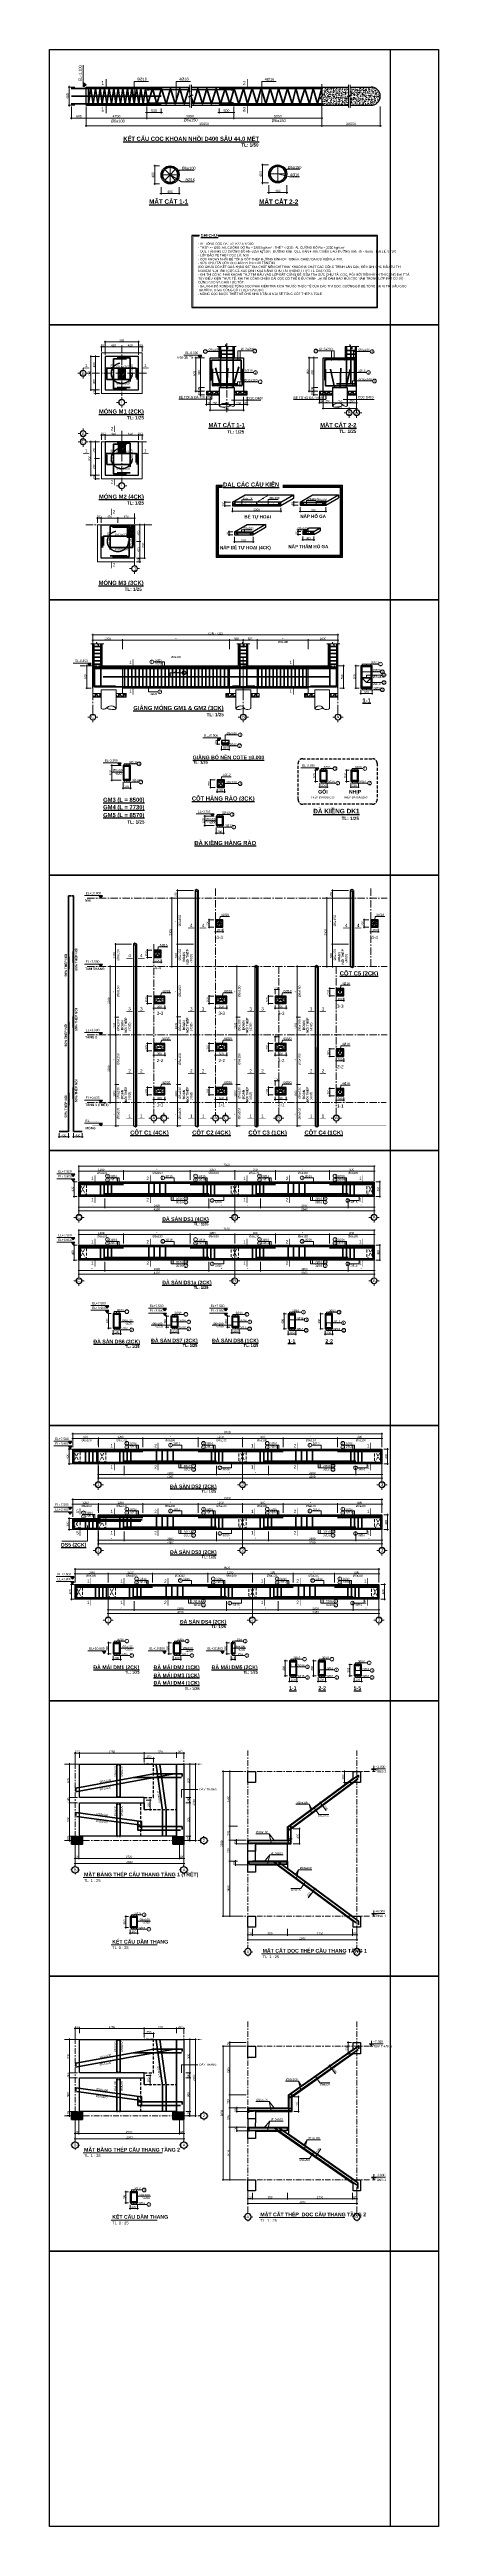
# Model space of a CAD drawing. Header units: millimetres. Extents: x 0 to 84000, y -29700 to 363007.
# Drawn here: x 0 to 42000, y -29700 to 237600 of the extents above; entities that cross this region are included whole.
import ezdxf
from ezdxf.enums import TextEntityAlignment as Align

# ---------------------------------------------------------------- set-up
doc = ezdxf.new("R2010")
doc.units = ezdxf.units.MM
for name, pattern in [('CENTER', [50.8, 31.75, -6.35, 6.35, -6.35]), ('DASHED', [19.05, 12.7, -6.35]), ('Grid Line', [10.5, 6, -1.5, 1.5, -1.5])]:
    doc.linetypes.add(name, pattern=pattern)
for name, color, linetype, lineweight in [('- Blur line', 8, 'Continuous', 13), ('- Border', 7, 'Continuous', 25), ('- Column', 1, 'Continuous', 50), ('- Dash', 2, 'DASHED', 25), ('- Dims', 8, 'Continuous', 13), ('- Grid line', 8, 'CENTER', 13), ('- Hatch', 251, 'Continuous', 13), ('- Note', 9, 'Continuous', 13), ('- RebarC', 10, 'Continuous', 50), ('- RebarL', 6, 'Continuous', 60), ('- Text', 255, 'Continuous', 25), ('- Text thin', 3, 'Continuous', 25), ('A-FLOR-LEVL', 51, 'Continuous', 13), ('G-ANNO-TTLB', 6, 'Continuous', 13), ('S-Border', 7, 'Continuous', 25), ('S-Dashed', 2, 'DASHED', 9), ('S-GRID', 1, 'Continuous', 13), ('S-Grid line', 8, 'CENTER', 9), ('S-GRID-IDEN', 1, 'Continuous', 25), ('S-Note', 9, 'Continuous', 13), ('S-Rebar', 1, 'Continuous', 35), ('S-Steel', 6, 'Continuous', 50), ('S-Text', 3, 'Continuous', 25)]:
    doc.layers.add(name, color=color, linetype=linetype, lineweight=lineweight)
doc.layers.add('G-ANNO-NPLT', color=191, linetype='Continuous', plot=False)
doc.styles.add('Arial', font='arial.ttf')
doc.styles.add('Arial_1', font='arial.ttf', dxfattribs={"width": 0.8, "height": 125})
doc.styles.add('Arial_2', font='arial.ttf', dxfattribs={"width": 0.8, "height": 125})
doc.styles.add('Arial_4', font='arial.ttf', dxfattribs={"width": 0.8, "height": 3})
doc.styles.add('Arial_B_4', font='arialbd.ttf', dxfattribs={"width": 0.8, "height": 4})
doc.styles.add('B-Arial', font='arialbd.ttf')
doc.styles.add('B-Helve Condense', font='VNI-HelveB.TTF')
doc.styles.add('PHI', font='ARIALN.TTF')
doc.styles.add('R-Arial', font='arial.ttf')
doc.styles.add('R-Helve Condense', font='VHELVCN.TTF')
doc.dimstyles.new('SC-100', dxfattribs={"dimtxt": 220, "dimasz": 100, "dimexe": 100, "dimexo": 200, "dimgap": 60, "dimtad": 1, "dimdec": 0, "dimzin": 0, "dimdsep": 46, "dimtxsty": 'R-Arial', "dimblk": 'ARCHTICK', "dimcen": 0.5, "dimdle": 100, "dimclrd": 256, "dimclre": 256, "dimclrt": 4, "dimadec": 0, "dimazin": 0, "dimtfac": 1, "dimtdec": 0, "dimtix": 1, "dimtmove": 0, "dimatfit": 3, "dimfxl": 1, "dimtolj": 1, "dimtzin": 0, "dimlwd": -1, "dimlwe": -1, "dimarcsym": 0})
doc.dimstyles.new('SC-25-100', dxfattribs={"dimtxt": 220, "dimasz": 100, "dimexe": 100, "dimexo": 200, "dimgap": 50, "dimtad": 1, "dimdec": 0, "dimlfac": 0.25, "dimzin": 0, "dimdsep": 46, "dimtxsty": 'R-Arial', "dimblk": 'ARCHTICK', "dimcen": 0.5, "dimdle": 100, "dimclrd": 256, "dimclre": 256, "dimclrt": 4, "dimadec": 0, "dimazin": 0, "dimtfac": 1, "dimtdec": 0, "dimtix": 1, "dimtmove": 0, "dimatfit": 3, "dimfxl": 1, "dimtolj": 1, "dimtzin": 0, "dimlwd": -1, "dimlwe": -1, "dimarcsym": 0})
doc.dimstyles.new('SC-50-100', dxfattribs={"dimtxt": 220, "dimasz": 100, "dimexe": 100, "dimexo": 200, "dimgap": 60, "dimtad": 1, "dimdec": 0, "dimlfac": 0.5, "dimzin": 0, "dimdsep": 46, "dimtxsty": 'R-Arial', "dimblk": 'ARCHTICK', "dimcen": 0.5, "dimdle": 100, "dimclrd": 256, "dimclre": 256, "dimclrt": 4, "dimadec": 0, "dimazin": 0, "dimtfac": 1, "dimtdec": 0, "dimtix": 1, "dimtmove": 0, "dimatfit": 3, "dimfxl": 1, "dimtolj": 1, "dimtzin": 0, "dimlwd": -1, "dimlwe": -1, "dimarcsym": 0})

# ---------------------------------------------------------------- blocks, each defined once
blk = doc.blocks.new('_ArchTick')
at = {"color": 0, "linetype": 'ByBlock', "const_width": 0.15}
blk.add_lwpolyline([(-0.5, -0.5), (0.5, 0.5)], dxfattribs=at)
blk = doc.blocks.new('*D621')
at = {"layer": '- Dims', "ltscale": 200, "transparency": 16777216}
for p, q in [((2984, 2867), (8495, 2867)), ((3084, 3886), (3084, 2767)), ((8395, 3886), (8395, 2767))]:
    blk.add_line(p, q, dxfattribs=at)
at = {"layer": 'Defpoints', "color": 0, "ltscale": 200, "transparency": 16777216}
for p in [(3084, 4086), (8395, 4086), (8395, 2867)]:
    blk.add_point(p, dxfattribs=at)
at = {"layer": '- Dims', "ltscale": 200, "transparency": 16777216, "xscale": 100, "yscale": 100, "zscale": 100, "rotation": 180}
blk.add_blockref('_ArchTick', (3084, 2867), dxfattribs=at)
at = {"layer": '- Dims', "ltscale": 200, "transparency": 16777216, "xscale": 100, "yscale": 100, "zscale": 100}
blk.add_blockref('_ArchTick', (8395, 2867), dxfattribs=at)
at = {"layer": '- Dims', "color": 4, "ltscale": 200, "transparency": 16777216, "insert": (5740, 3029), "char_height": 220, "attachment_point": 5, "style": 'R-Arial'}
blk.add_mtext('\\A1;4750', dxfattribs=at)
blk = doc.blocks.new('*D613')
at = {"layer": '- Dims', "ltscale": 200, "transparency": 16777216}
for p, q in [((3184, 2867), (1674, 2867)), ((1774, 3886), (1774, 2767)), ((3084, 3886), (3084, 2767))]:
    blk.add_line(p, q, dxfattribs=at)
at = {"layer": 'Defpoints', "color": 0, "ltscale": 200, "transparency": 16777216}
for p in [(1774, 4086), (1774, 2867), (3084, 4086)]:
    blk.add_point(p, dxfattribs=at)
at = {"layer": '- Dims', "ltscale": 200, "transparency": 16777216, "xscale": 100, "yscale": 100, "zscale": 100, "rotation": 180}
blk.add_blockref('_ArchTick', (1774, 2867), dxfattribs=at)
at = {"layer": '- Dims', "ltscale": 200, "transparency": 16777216, "xscale": 100, "yscale": 100, "zscale": 100}
blk.add_blockref('_ArchTick', (3084, 2867), dxfattribs=at)
at = {"layer": '- Dims', "color": 4, "ltscale": 200, "transparency": 16777216, "insert": (2429, 3029), "char_height": 220, "attachment_point": 5, "style": 'R-Arial'}
blk.add_mtext('\\A1;600', dxfattribs=at)
blk = doc.blocks.new('*D614')
at = {"layer": '- Dims', "ltscale": 200, "transparency": 16777216}
for p, q in [((23880, 2867), (15946, 2867)), ((16046, 3886), (16046, 2767)), ((23780, 3886), (23780, 2767))]:
    blk.add_line(p, q, dxfattribs=at)
at = {"layer": 'Defpoints', "color": 0, "ltscale": 200, "transparency": 16777216}
for p in [(16046, 4086), (16046, 2867), (23780, 4086)]:
    blk.add_point(p, dxfattribs=at)
at = {"layer": '- Dims', "ltscale": 200, "transparency": 16777216, "xscale": 100, "yscale": 100, "zscale": 100, "rotation": 180}
blk.add_blockref('_ArchTick', (16046, 2867), dxfattribs=at)
at = {"layer": '- Dims', "ltscale": 200, "transparency": 16777216, "xscale": 100, "yscale": 100, "zscale": 100}
blk.add_blockref('_ArchTick', (23780, 2867), dxfattribs=at)
at = {"layer": '- Dims', "color": 4, "ltscale": 200, "transparency": 16777216, "insert": (19913, 3029), "char_height": 220, "attachment_point": 5, "style": 'R-Arial'}
blk.add_mtext('\\A1;5350', dxfattribs=at)
blk = doc.blocks.new('*D615')
at = {"layer": '- Dims', "ltscale": 200, "transparency": 16777216}
for p, q in [((16146, 2867), (8295, 2867)), ((8395, 3886), (8395, 2767)), ((16046, 3886), (16046, 2767))]:
    blk.add_line(p, q, dxfattribs=at)
at = {"layer": 'Defpoints', "color": 0, "ltscale": 200, "transparency": 16777216}
for p in [(8395, 4086), (8395, 2867), (16046, 4086)]:
    blk.add_point(p, dxfattribs=at)
at = {"layer": '- Dims', "ltscale": 200, "transparency": 16777216, "xscale": 100, "yscale": 100, "zscale": 100, "rotation": 180}
blk.add_blockref('_ArchTick', (8395, 2867), dxfattribs=at)
at = {"layer": '- Dims', "ltscale": 200, "transparency": 16777216, "xscale": 100, "yscale": 100, "zscale": 100}
blk.add_blockref('_ArchTick', (16046, 2867), dxfattribs=at)
at = {"layer": '- Dims', "color": 4, "ltscale": 200, "transparency": 16777216, "insert": (12220, 3029), "char_height": 220, "attachment_point": 5, "style": 'R-Arial'}
blk.add_mtext('\\A1;5850', dxfattribs=at)
blk = doc.blocks.new('*D616')
at = {"layer": '- Dims', "ltscale": 200, "transparency": 16777216}
for p, q in [((23880, 2196), (2984, 2196)), ((3084, 3886), (3084, 2096)), ((23780, 3886), (23780, 2096))]:
    blk.add_line(p, q, dxfattribs=at)
at = {"layer": 'Defpoints', "color": 0, "ltscale": 200, "transparency": 16777216}
for p in [(3084, 4086), (3084, 2196), (23780, 4086)]:
    blk.add_point(p, dxfattribs=at)
at = {"layer": '- Dims', "ltscale": 200, "transparency": 16777216, "xscale": 100, "yscale": 100, "zscale": 100, "rotation": 180}
blk.add_blockref('_ArchTick', (3084, 2196), dxfattribs=at)
at = {"layer": '- Dims', "ltscale": 200, "transparency": 16777216, "xscale": 100, "yscale": 100, "zscale": 100}
blk.add_blockref('_ArchTick', (23780, 2196), dxfattribs=at)
at = {"layer": '- Dims', "color": 4, "ltscale": 200, "transparency": 16777216, "insert": (13432, 2358), "char_height": 220, "attachment_point": 5, "style": 'R-Arial'}
blk.add_mtext('\\A1;15950', dxfattribs=at)
blk = doc.blocks.new('*D617')
at = {"layer": '- Dims', "ltscale": 200, "transparency": 16777216}
for p, q in [((23680, 2196), (29023, 2196)), ((23780, 3886), (23780, 2096)), ((28923, 3886), (28923, 2096))]:
    blk.add_line(p, q, dxfattribs=at)
at = {"layer": 'Defpoints', "color": 0, "ltscale": 200, "transparency": 16777216}
for p in [(23780, 4086), (28923, 4086), (28923, 2196)]:
    blk.add_point(p, dxfattribs=at)
at = {"layer": '- Dims', "ltscale": 200, "transparency": 16777216, "xscale": 100, "yscale": 100, "zscale": 100, "rotation": 180}
blk.add_blockref('_ArchTick', (23780, 2196), dxfattribs=at)
at = {"layer": '- Dims', "ltscale": 200, "transparency": 16777216, "xscale": 100, "yscale": 100, "zscale": 100}
blk.add_blockref('_ArchTick', (28923, 2196), dxfattribs=at)
at = {"layer": '- Dims', "color": 4, "ltscale": 200, "transparency": 16777216, "insert": (26351, 2358), "char_height": 220, "attachment_point": 5, "style": 'R-Arial'}
blk.add_mtext('\\A1;28050', dxfattribs=at)
blk = doc.blocks.new('*D618')
at = {"layer": '- Dims', "ltscale": 200, "transparency": 16777216}
for p, q in [((9779, 3355), (8295, 3355)), ((8395, 3709), (8395, 3255)), ((9679, 3709), (9679, 3255))]:
    blk.add_line(p, q, dxfattribs=at)
at = {"layer": 'Defpoints', "color": 0, "ltscale": 200, "transparency": 16777216}
for p in [(8395, 3909), (8395, 3355), (9679, 3909)]:
    blk.add_point(p, dxfattribs=at)
at = {"layer": '- Dims', "ltscale": 200, "transparency": 16777216, "xscale": 100, "yscale": 100, "zscale": 100, "rotation": 180}
blk.add_blockref('_ArchTick', (8395, 3355), dxfattribs=at)
at = {"layer": '- Dims', "ltscale": 200, "transparency": 16777216, "xscale": 100, "yscale": 100, "zscale": 100}
blk.add_blockref('_ArchTick', (9679, 3355), dxfattribs=at)
at = {"layer": '- Dims', "color": 4, "ltscale": 200, "transparency": 16777216, "insert": (9037, 3518), "char_height": 220, "attachment_point": 5, "style": 'R-Arial'}
blk.add_mtext('\\A1;500', dxfattribs=at)
blk = doc.blocks.new('*D619')
at = {"layer": '- Dims', "ltscale": 60, "transparency": 16777216}
for p, q in [((16146, 3355), (14662, 3355)), ((14762, 3709), (14762, 3255)), ((16046, 3709), (16046, 3255))]:
    blk.add_line(p, q, dxfattribs=at)
at = {"layer": 'Defpoints', "color": 0, "ltscale": 60, "transparency": 16777216}
for p in [(14762, 3909), (14762, 3355), (16046, 3909)]:
    blk.add_point(p, dxfattribs=at)
at = {"layer": '- Dims', "ltscale": 60, "transparency": 16777216, "xscale": 100, "yscale": 100, "zscale": 100, "rotation": 180}
blk.add_blockref('_ArchTick', (14762, 3355), dxfattribs=at)
at = {"layer": '- Dims', "ltscale": 60, "transparency": 16777216, "xscale": 100, "yscale": 100, "zscale": 100}
blk.add_blockref('_ArchTick', (16046, 3355), dxfattribs=at)
at = {"layer": '- Dims', "color": 4, "ltscale": 60, "transparency": 16777216, "insert": (15404, 3518), "char_height": 220, "attachment_point": 5, "style": 'R-Arial'}
blk.add_mtext('\\A1;500', dxfattribs=at)
blk = doc.blocks.new('*D620')
at = {"layer": '- Dims', "ltscale": 200, "transparency": 16777216}
for p, q in [((2086, 5591), (1495, 5591)), ((1595, 3891), (1595, 5691)), ((2086, 3991), (1495, 3991))]:
    blk.add_line(p, q, dxfattribs=at)
at = {"layer": 'Defpoints', "color": 0, "ltscale": 200, "transparency": 16777216}
for p in [(1595, 5591), (2286, 5591), (2286, 3991)]:
    blk.add_point(p, dxfattribs=at)
at = {"layer": '- Dims', "ltscale": 200, "transparency": 16777216, "xscale": 100, "yscale": 100, "zscale": 100}
for p, rotation in [((1595, 5591), 89.99999999999999), ((1595, 3991), 270)]:
    blk.add_blockref('_ArchTick', p, dxfattribs=dict(at, rotation=rotation))
at = {"layer": '- Dims', "color": 4, "ltscale": 200, "transparency": 16777216, "insert": (1432, 4791), "char_height": 220, "attachment_point": 5, "rotation": 90, "style": 'R-Arial'}
blk.add_mtext('\\A1;400', dxfattribs=at)
blk = doc.blocks.new('Cut symbol')
at = {"layer": '- Note', "color": 7, "ltscale": 100, "const_width": 60}
blk.add_lwpolyline([(-351, -257), (349, -257)], dxfattribs=at)
at = {"layer": '- Text thin', "style": 'R-Helve Condense', "flags": 4}
blk.add_attdef('A', text='', height=350, dxfattribs=at).set_placement((3, 39), align=Align.MIDDLE_CENTER)
blk = doc.blocks.new('*U13')
blk.add_line((-182, 273), (1730, 273))
blk.add_lwpolyline([(-182, 219), (182, 219), (0, 0), (-182, 219)])
blk.add_solid([(-182, 219), (0, 0), (182, 219)])
at = {"layer": '- Text thin', "style": 'R-Helve Condense', "flags": 8}
for tag, p in [('FL%%P0.000', (334, 529)), ('EL%%P0.000', (334, 68))]:
    blk.add_attdef(tag, text='', height=250, dxfattribs=at).set_placement(p, align=Align.MIDDLE_LEFT)
blk.add_attdef('STOREY', text='', height=250, dxfattribs=at).set_placement((3414, 547), align=Align.MIDDLE_RIGHT)
blk = doc.blocks.new('*D596')
at = {"layer": '- Dims', "ltscale": 200, "transparency": 16777216}
for p, q in [((1029, 1525), (2829, 1525)), ((1129, 2097), (1129, 1425)), ((2729, 2097), (2729, 1425))]:
    blk.add_line(p, q, dxfattribs=at)
at = {"layer": 'Defpoints', "color": 0, "ltscale": 200, "transparency": 16777216}
for p in [(1129, 2297), (2729, 2297), (2729, 1525)]:
    blk.add_point(p, dxfattribs=at)
at = {"layer": '- Dims', "ltscale": 200, "transparency": 16777216, "xscale": 100, "yscale": 100, "zscale": 100, "rotation": 180}
blk.add_blockref('_ArchTick', (1129, 1525), dxfattribs=at)
at = {"layer": '- Dims', "ltscale": 200, "transparency": 16777216, "xscale": 100, "yscale": 100, "zscale": 100}
blk.add_blockref('_ArchTick', (2729, 1525), dxfattribs=at)
at = {"layer": '- Dims', "color": 4, "ltscale": 200, "transparency": 16777216, "insert": (1929, 1687), "char_height": 220, "attachment_point": 5, "style": 'R-Arial'}
blk.add_mtext('\\A1;400', dxfattribs=at)
blk = doc.blocks.new('*D597')
at = {"layer": '- Dims', "ltscale": 200, "transparency": 16777216}
for p, q in [((996, 3982), (469, 3982)), ((996, 2382), (469, 2382)), ((569, 2282), (569, 4082))]:
    blk.add_line(p, q, dxfattribs=at)
at = {"layer": 'Defpoints', "color": 0, "ltscale": 200, "transparency": 16777216}
for p in [(569, 3982), (1196, 3982), (1196, 2382)]:
    blk.add_point(p, dxfattribs=at)
at = {"layer": '- Dims', "ltscale": 200, "transparency": 16777216, "xscale": 100, "yscale": 100, "zscale": 100}
for p, rotation in [((569, 3982), 90), ((569, 2382), 270)]:
    blk.add_blockref('_ArchTick', p, dxfattribs=dict(at, rotation=rotation))
at = {"layer": '- Dims', "color": 4, "ltscale": 200, "transparency": 16777216, "insert": (407, 3182), "char_height": 220, "attachment_point": 5, "rotation": 90, "style": 'R-Arial'}
blk.add_mtext('\\A1;400', dxfattribs=at)
blk = doc.blocks.new('*D622')
at = {"layer": '- Dims', "ltscale": 200, "transparency": 16777216}
for p, q in [((1200, 2399), (1200, 1642)), ((2800, 2399), (2800, 1642)), ((1100, 1742), (2900, 1742))]:
    blk.add_line(p, q, dxfattribs=at)
at = {"layer": 'Defpoints', "color": 0, "ltscale": 200, "transparency": 16777216}
for p in [(1200, 2599), (2800, 2599), (2800, 1742)]:
    blk.add_point(p, dxfattribs=at)
at = {"layer": '- Dims', "ltscale": 200, "transparency": 16777216, "xscale": 100, "yscale": 100, "zscale": 100, "rotation": 180}
blk.add_blockref('_ArchTick', (1200, 1742), dxfattribs=at)
at = {"layer": '- Dims', "ltscale": 200, "transparency": 16777216, "xscale": 100, "yscale": 100, "zscale": 100}
blk.add_blockref('_ArchTick', (2800, 1742), dxfattribs=at)
at = {"layer": '- Dims', "color": 4, "ltscale": 200, "transparency": 16777216, "insert": (2000, 1904), "char_height": 220, "attachment_point": 5, "style": 'R-Arial'}
blk.add_mtext('\\A1;400', dxfattribs=at)
blk = doc.blocks.new('*D623')
at = {"layer": '- Dims', "ltscale": 200, "transparency": 16777216}
for p, q in [((1190, 4199), (540, 4199)), ((1190, 2599), (540, 2599)), ((640, 2499), (640, 4299))]:
    blk.add_line(p, q, dxfattribs=at)
at = {"layer": 'Defpoints', "color": 0, "ltscale": 200, "transparency": 16777216}
for p in [(640, 4199), (1390, 4199), (1390, 2599)]:
    blk.add_point(p, dxfattribs=at)
at = {"layer": '- Dims', "ltscale": 200, "transparency": 16777216, "xscale": 100, "yscale": 100, "zscale": 100}
for p, rotation in [((640, 4199), 90), ((640, 2599), 270)]:
    blk.add_blockref('_ArchTick', p, dxfattribs=dict(at, rotation=rotation))
at = {"layer": '- Dims', "color": 4, "ltscale": 200, "transparency": 16777216, "insert": (478, 3399), "char_height": 220, "attachment_point": 5, "rotation": 90, "style": 'R-Arial'}
blk.add_mtext('\\A1;400', dxfattribs=at)
blk = doc.blocks.new('Grid symbol')
at = {"layer": '- Grid line', "color": 7, "linetype": 'Continuous', "ltscale": 100}
for points in [[(-250, 0), (-550, 0)], [(0, 250), (0, 550)], [(250, 0), (550, 0)], [(0, -250), (0, -550)]]:
    blk.add_lwpolyline(points, dxfattribs=at)
blk.add_circle((0, 0), 325, dxfattribs=at)
at = {"layer": '- Grid line', "color": 32, "linetype": 'Continuous', "ltscale": 100}
blk.add_circle((0, 0), 300, dxfattribs=at)
at = {"layer": '- Grid line', "color": 3, "style": 'R-Helve Condense', "flags": 4}
blk.add_attdef('A', text='', height=350, dxfattribs=at).set_placement((1, 24), align=Align.MIDDLE_CENTER)
blk = doc.blocks.new('*D15')
at = {"layer": '- Dims', "transparency": 16777216}
for p, q in [((5604, 195992), (5504, 195992)), ((5604, 195473), (5604, 196092)), ((5604, 195992), (6004, 195992)), ((6004, 195473), (6004, 196092)), ((6004, 195992), (6104, 195992))]:
    blk.add_line(p, q, dxfattribs=at)
at = {"layer": 'Defpoints', "color": 0, "transparency": 16777216}
for p in [(5604, 195273), (6004, 195992), (6004, 195273)]:
    blk.add_point(p, dxfattribs=at)
at = {"layer": '- Dims', "transparency": 16777216, "xscale": 100, "yscale": 100, "zscale": 100}
blk.add_blockref('_ArchTick', (5604, 195992), dxfattribs=at)
at = {"layer": '- Dims', "transparency": 16777216, "xscale": 100, "yscale": 100, "zscale": 100, "rotation": 180}
blk.add_blockref('_ArchTick', (6004, 195992), dxfattribs=at)
at = {"layer": '- Dims', "color": 4, "transparency": 16777216, "insert": (5804, 196154), "char_height": 220, "attachment_point": 5, "style": 'R-Arial'}
blk.add_mtext('\\A1;100', dxfattribs=at)
blk = doc.blocks.new('*D16')
at = {"layer": '- Dims', "transparency": 16777216}
for p, q in [((5904, 195992), (7904, 195992)), ((6004, 195473), (6004, 196092)), ((7804, 195473), (7804, 196092))]:
    blk.add_line(p, q, dxfattribs=at)
at = {"layer": 'Defpoints', "color": 0, "transparency": 16777216}
for p in [(6004, 195273), (7804, 195992), (7804, 195273)]:
    blk.add_point(p, dxfattribs=at)
at = {"layer": '- Dims', "transparency": 16777216, "xscale": 100, "yscale": 100, "zscale": 100, "rotation": 180}
blk.add_blockref('_ArchTick', (6004, 195992), dxfattribs=at)
at = {"layer": '- Dims', "transparency": 16777216, "xscale": 100, "yscale": 100, "zscale": 100}
blk.add_blockref('_ArchTick', (7804, 195992), dxfattribs=at)
at = {"layer": '- Dims', "color": 4, "transparency": 16777216, "insert": (6904, 196154), "char_height": 220, "attachment_point": 5, "style": 'R-Arial'}
blk.add_mtext('\\A1;450', dxfattribs=at)
blk = doc.blocks.new('*D17')
at = {"layer": '- Dims', "transparency": 16777216}
for p, q in [((7704, 195992), (9704, 195992)), ((7804, 195473), (7804, 196092)), ((9604, 195473), (9604, 196092))]:
    blk.add_line(p, q, dxfattribs=at)
at = {"layer": 'Defpoints', "color": 0, "transparency": 16777216}
for p in [(7804, 195273), (9604, 195992), (9604, 195273)]:
    blk.add_point(p, dxfattribs=at)
at = {"layer": '- Dims', "transparency": 16777216, "xscale": 100, "yscale": 100, "zscale": 100, "rotation": 180}
blk.add_blockref('_ArchTick', (7804, 195992), dxfattribs=at)
at = {"layer": '- Dims', "transparency": 16777216, "xscale": 100, "yscale": 100, "zscale": 100}
blk.add_blockref('_ArchTick', (9604, 195992), dxfattribs=at)
at = {"layer": '- Dims', "color": 4, "transparency": 16777216, "insert": (8704, 196154), "char_height": 220, "attachment_point": 5, "style": 'R-Arial'}
blk.add_mtext('\\A1;450', dxfattribs=at)
blk = doc.blocks.new('*D18')
at = {"layer": '- Dims', "transparency": 16777216}
for p, q in [((9604, 195992), (9504, 195992)), ((9604, 195473), (9604, 196092)), ((9604, 195992), (10004, 195992)), ((10004, 195473), (10004, 196092)), ((10004, 195992), (10104, 195992))]:
    blk.add_line(p, q, dxfattribs=at)
at = {"layer": 'Defpoints', "color": 0, "transparency": 16777216}
for p in [(9604, 195273), (10004, 195992), (10004, 195273)]:
    blk.add_point(p, dxfattribs=at)
at = {"layer": '- Dims', "transparency": 16777216, "xscale": 100, "yscale": 100, "zscale": 100}
blk.add_blockref('_ArchTick', (9604, 195992), dxfattribs=at)
at = {"layer": '- Dims', "transparency": 16777216, "xscale": 100, "yscale": 100, "zscale": 100, "rotation": 180}
blk.add_blockref('_ArchTick', (10004, 195992), dxfattribs=at)
at = {"layer": '- Dims', "color": 4, "transparency": 16777216, "insert": (9804, 196154), "char_height": 220, "attachment_point": 5, "style": 'R-Arial'}
blk.add_mtext('\\A1;100', dxfattribs=at)
blk = doc.blocks.new('*D19')
at = {"layer": '- Dims', "transparency": 16777216}
for p, q in [((5397, 191673), (4875, 191673)), ((5397, 191273), (4875, 191273)), ((4975, 191673), (4975, 191773)), ((4975, 191273), (4975, 191673)), ((4975, 191273), (4975, 191173))]:
    blk.add_line(p, q, dxfattribs=at)
at = {"layer": 'Defpoints', "color": 0, "transparency": 16777216}
for p in [(4975, 191673), (5597, 191673), (5597, 191273)]:
    blk.add_point(p, dxfattribs=at)
at = {"layer": '- Dims', "transparency": 16777216, "xscale": 100, "yscale": 100, "zscale": 100}
for p, rotation in [((4975, 191673), 270), ((4975, 191273), 90)]:
    blk.add_blockref('_ArchTick', p, dxfattribs=dict(at, rotation=rotation))
at = {"layer": '- Dims', "color": 4, "transparency": 16777216, "insert": (4812, 191473), "char_height": 220, "attachment_point": 5, "rotation": 90, "style": 'R-Arial'}
blk.add_mtext('\\A1;100', dxfattribs=at)
blk = doc.blocks.new('*D20')
at = {"layer": '- Dims', "transparency": 16777216}
for p, q in [((5397, 193473), (4875, 193473)), ((4975, 191573), (4975, 193573)), ((5397, 191673), (4875, 191673))]:
    blk.add_line(p, q, dxfattribs=at)
at = {"layer": 'Defpoints', "color": 0, "transparency": 16777216}
for p in [(4975, 193473), (5597, 193473), (5597, 191673)]:
    blk.add_point(p, dxfattribs=at)
at = {"layer": '- Dims', "transparency": 16777216, "xscale": 100, "yscale": 100, "zscale": 100}
for p, rotation in [((4975, 193473), 90), ((4975, 191673), 270)]:
    blk.add_blockref('_ArchTick', p, dxfattribs=dict(at, rotation=rotation))
at = {"layer": '- Dims', "color": 4, "transparency": 16777216, "insert": (4812, 192573), "char_height": 220, "attachment_point": 5, "rotation": 90, "style": 'R-Arial'}
blk.add_mtext('\\A1;450', dxfattribs=at)
blk = doc.blocks.new('*D21')
at = {"layer": '- Dims', "transparency": 16777216}
for p, q in [((5404, 195273), (4875, 195273)), ((4975, 193373), (4975, 195373)), ((5397, 193473), (4875, 193473))]:
    blk.add_line(p, q, dxfattribs=at)
at = {"layer": 'Defpoints', "color": 0, "transparency": 16777216}
for p in [(4975, 195273), (5604, 195273), (5597, 193473)]:
    blk.add_point(p, dxfattribs=at)
at = {"layer": '- Dims', "transparency": 16777216, "xscale": 100, "yscale": 100, "zscale": 100}
for p, rotation in [((4975, 195273), 90), ((4975, 193473), 270)]:
    blk.add_blockref('_ArchTick', p, dxfattribs=dict(at, rotation=rotation))
at = {"layer": '- Dims', "color": 4, "transparency": 16777216, "insert": (4812, 194373), "char_height": 220, "attachment_point": 5, "rotation": 90, "style": 'R-Arial'}
blk.add_mtext('\\A1;450', dxfattribs=at)
blk = doc.blocks.new('*D22')
at = {"layer": '- Dims', "transparency": 16777216}
for p, q in [((5404, 195273), (4375, 195273)), ((4475, 195373), (4475, 191573)), ((5397, 191673), (4375, 191673))]:
    blk.add_line(p, q, dxfattribs=at)
at = {"layer": 'Defpoints', "color": 0, "transparency": 16777216}
for p in [(5604, 195273), (4475, 191673), (5597, 191673)]:
    blk.add_point(p, dxfattribs=at)
at = {"layer": '- Dims', "transparency": 16777216, "xscale": 100, "yscale": 100, "zscale": 100}
for p, rotation in [((4475, 195273), 90), ((4475, 191673), 270)]:
    blk.add_blockref('_ArchTick', p, dxfattribs=dict(at, rotation=rotation))
at = {"layer": '- Dims', "color": 4, "transparency": 16777216, "insert": (4312, 193473), "char_height": 220, "attachment_point": 5, "rotation": 90, "style": 'R-Arial'}
blk.add_mtext('\\A1;900', dxfattribs=at)
blk = doc.blocks.new('*U9')
at = {"layer": '- Note', "color": 7, "ltscale": 100, "const_width": 60}
blk.add_lwpolyline([(279, 373), (279, -327)], dxfattribs=at)
at = {"layer": '- Text thin', "style": 'R-Helve Condense', "flags": 4}
blk.add_attdef('A', text='', height=350, dxfattribs=at).set_placement((3, 39), align=Align.MIDDLE_CENTER)
blk = doc.blocks.new('*D33')
at = {"layer": '- Dims', "transparency": 16777216}
for p, q in [((7378, 186523), (7378, 187142)), ((9178, 186523), (9178, 187142)), ((9278, 187042), (7278, 187042))]:
    blk.add_line(p, q, dxfattribs=at)
at = {"layer": 'Defpoints', "color": 0, "transparency": 16777216}
for p in [(7378, 187042), (7378, 186323), (9178, 186323)]:
    blk.add_point(p, dxfattribs=at)
at = {"layer": '- Dims', "transparency": 16777216, "xscale": 100, "yscale": 100, "zscale": 100, "rotation": 180}
blk.add_blockref('_ArchTick', (7378, 187042), dxfattribs=at)
at = {"layer": '- Dims', "transparency": 16777216, "xscale": 100, "yscale": 100, "zscale": 100}
blk.add_blockref('_ArchTick', (9178, 187042), dxfattribs=at)
at = {"layer": '- Dims', "color": 4, "transparency": 16777216, "insert": (8278, 187204), "char_height": 220, "attachment_point": 5, "style": 'R-Arial'}
blk.add_mtext('\\A1;450', dxfattribs=at)
blk = doc.blocks.new('*D34')
at = {"layer": '- Dims', "transparency": 16777216}
for p, q in [((5578, 186523), (5578, 187142)), ((7378, 186523), (7378, 187142)), ((7478, 187042), (5478, 187042))]:
    blk.add_line(p, q, dxfattribs=at)
at = {"layer": 'Defpoints', "color": 0, "transparency": 16777216}
for p in [(5578, 187042), (5578, 186323), (7378, 186323)]:
    blk.add_point(p, dxfattribs=at)
at = {"layer": '- Dims', "transparency": 16777216, "xscale": 100, "yscale": 100, "zscale": 100, "rotation": 180}
blk.add_blockref('_ArchTick', (5578, 187042), dxfattribs=at)
at = {"layer": '- Dims', "transparency": 16777216, "xscale": 100, "yscale": 100, "zscale": 100}
blk.add_blockref('_ArchTick', (7378, 187042), dxfattribs=at)
at = {"layer": '- Dims', "color": 4, "transparency": 16777216, "insert": (6478, 187204), "char_height": 220, "attachment_point": 5, "style": 'R-Arial'}
blk.add_mtext('\\A1;450', dxfattribs=at)
blk = doc.blocks.new('*D35')
at = {"layer": '- Dims', "transparency": 16777216}
for p, q in [((5178, 186523), (5178, 187142)), ((5578, 186523), (5578, 187142)), ((5178, 187042), (5078, 187042)), ((5578, 187042), (5178, 187042)), ((5578, 187042), (5678, 187042))]:
    blk.add_line(p, q, dxfattribs=at)
at = {"layer": 'Defpoints', "color": 0, "transparency": 16777216}
for p in [(5178, 187042), (5178, 186323), (5578, 186323)]:
    blk.add_point(p, dxfattribs=at)
at = {"layer": '- Dims', "transparency": 16777216, "xscale": 100, "yscale": 100, "zscale": 100}
blk.add_blockref('_ArchTick', (5178, 187042), dxfattribs=at)
at = {"layer": '- Dims', "transparency": 16777216, "xscale": 100, "yscale": 100, "zscale": 100, "rotation": 180}
blk.add_blockref('_ArchTick', (5578, 187042), dxfattribs=at)
at = {"layer": '- Dims', "color": 4, "transparency": 16777216, "insert": (5378, 187204), "char_height": 220, "attachment_point": 5, "style": 'R-Arial'}
blk.add_mtext('\\A1;100', dxfattribs=at)
blk = doc.blocks.new('*D36')
at = {"layer": '- Dims', "transparency": 16777216}
for p, q in [((9378, 182723), (9870, 182723)), ((9378, 182323), (9870, 182323)), ((9770, 182723), (9770, 182823)), ((9770, 182323), (9770, 182723)), ((9770, 182323), (9770, 182223))]:
    blk.add_line(p, q, dxfattribs=at)
at = {"layer": 'Defpoints', "color": 0, "transparency": 16777216}
for p in [(9178, 182723), (9178, 182323), (9770, 182723)]:
    blk.add_point(p, dxfattribs=at)
at = {"layer": '- Dims', "transparency": 16777216, "xscale": 100, "yscale": 100, "zscale": 100}
for p, rotation in [((9770, 182723), 270), ((9770, 182323), 90)]:
    blk.add_blockref('_ArchTick', p, dxfattribs=dict(at, rotation=rotation))
at = {"layer": '- Dims', "color": 4, "transparency": 16777216, "insert": (9608, 182523), "char_height": 220, "attachment_point": 5, "rotation": 90, "style": 'R-Arial'}
blk.add_mtext('\\A1;100', dxfattribs=at)
blk = doc.blocks.new('*D37')
at = {"layer": '- Dims', "transparency": 16777216}
for p, q in [((9378, 184523), (9870, 184523)), ((9770, 182623), (9770, 184623)), ((9378, 182723), (9870, 182723))]:
    blk.add_line(p, q, dxfattribs=at)
at = {"layer": 'Defpoints', "color": 0, "transparency": 16777216}
for p in [(9178, 184523), (9770, 184523), (9178, 182723)]:
    blk.add_point(p, dxfattribs=at)
at = {"layer": '- Dims', "transparency": 16777216, "xscale": 100, "yscale": 100, "zscale": 100}
for p, rotation in [((9770, 184523), 90), ((9770, 182723), 270)]:
    blk.add_blockref('_ArchTick', p, dxfattribs=dict(at, rotation=rotation))
at = {"layer": '- Dims', "color": 4, "transparency": 16777216, "insert": (9608, 183623), "char_height": 220, "attachment_point": 5, "rotation": 90, "style": 'R-Arial'}
blk.add_mtext('\\A1;450', dxfattribs=at)
blk = doc.blocks.new('*D38')
at = {"layer": '- Dims', "transparency": 16777216}
for p, q in [((9378, 186323), (9870, 186323)), ((9378, 184523), (9870, 184523)), ((9770, 184423), (9770, 186423))]:
    blk.add_line(p, q, dxfattribs=at)
at = {"layer": 'Defpoints', "color": 0, "transparency": 16777216}
for p in [(9178, 186323), (9178, 184523), (9770, 186323)]:
    blk.add_point(p, dxfattribs=at)
at = {"layer": '- Dims', "transparency": 16777216, "xscale": 100, "yscale": 100, "zscale": 100}
for p, rotation in [((9770, 186323), 90), ((9770, 184523), 270)]:
    blk.add_blockref('_ArchTick', p, dxfattribs=dict(at, rotation=rotation))
at = {"layer": '- Dims', "color": 4, "transparency": 16777216, "insert": (9608, 185423), "char_height": 220, "attachment_point": 5, "rotation": 90, "style": 'R-Arial'}
blk.add_mtext('\\A1;450', dxfattribs=at)
blk = doc.blocks.new('*D39')
at = {"layer": '- Dims', "transparency": 16777216}
for p, q in [((9378, 186323), (10370, 186323)), ((10270, 186423), (10270, 182623)), ((9378, 182723), (10370, 182723))]:
    blk.add_line(p, q, dxfattribs=at)
at = {"layer": 'Defpoints', "color": 0, "transparency": 16777216}
for p in [(9178, 186323), (9178, 182723), (10270, 182723)]:
    blk.add_point(p, dxfattribs=at)
at = {"layer": '- Dims', "transparency": 16777216, "xscale": 100, "yscale": 100, "zscale": 100}
for p, rotation in [((10270, 186323), 90), ((10270, 182723), 270)]:
    blk.add_blockref('_ArchTick', p, dxfattribs=dict(at, rotation=rotation))
at = {"layer": '- Dims', "color": 4, "transparency": 16777216, "insert": (10108, 184123), "char_height": 220, "attachment_point": 5, "rotation": 90, "style": 'R-Arial'}
blk.add_mtext('\\A1;900', dxfattribs=at)
blk = doc.blocks.new('*D40')
at = {"layer": '- Dims', "transparency": 16777216}
for p, q in [((16736, 200737), (16204, 200737)), ((16304, 200737), (16304, 200837)), ((16304, 200337), (16304, 200737)), ((16736, 200337), (16204, 200337)), ((16304, 200337), (16304, 200237))]:
    blk.add_line(p, q, dxfattribs=at)
at = {"layer": 'Defpoints', "color": 0, "transparency": 16777216}
for p in [(16304, 200737), (16936, 200737), (16936, 200337)]:
    blk.add_point(p, dxfattribs=at)
at = {"layer": '- Dims', "transparency": 16777216, "xscale": 100, "yscale": 100, "zscale": 100}
for p, rotation in [((16304, 200737), 270), ((16304, 200337), 90)]:
    blk.add_blockref('_ArchTick', p, dxfattribs=dict(at, rotation=rotation))
at = {"layer": '- Dims', "color": 4, "transparency": 16777216, "insert": (16141, 200537), "char_height": 220, "attachment_point": 5, "rotation": 90, "style": 'R-Arial'}
blk.add_mtext('\\A1;100', dxfattribs=at)
blk = doc.blocks.new('*D41')
at = {"layer": '- Dims', "transparency": 16777216}
for p, q in [((16736, 201137), (16204, 201137)), ((16736, 200737), (16204, 200737)), ((16304, 201137), (16304, 201237)), ((16304, 200737), (16304, 201137)), ((16304, 200737), (16304, 200637))]:
    blk.add_line(p, q, dxfattribs=at)
at = {"layer": 'Defpoints', "color": 0, "transparency": 16777216}
for p in [(16304, 201137), (16936, 201137), (16936, 200737)]:
    blk.add_point(p, dxfattribs=at)
at = {"layer": '- Dims', "transparency": 16777216, "xscale": 100, "yscale": 100, "zscale": 100}
for p, rotation in [((16304, 201137), 270), ((16304, 200737), 90)]:
    blk.add_blockref('_ArchTick', p, dxfattribs=dict(at, rotation=rotation))
at = {"layer": '- Dims', "color": 4, "transparency": 16777216, "insert": (16141, 200937), "char_height": 220, "attachment_point": 5, "rotation": 90, "style": 'R-Arial'}
blk.add_mtext('\\A1;100', dxfattribs=at)
blk = doc.blocks.new('*D42')
at = {"layer": '- Dims', "transparency": 16777216}
for p, q in [((16736, 204337), (16204, 204337)), ((16304, 201037), (16304, 204437)), ((16736, 201137), (16204, 201137))]:
    blk.add_line(p, q, dxfattribs=at)
at = {"layer": 'Defpoints', "color": 0, "transparency": 16777216}
for p in [(16304, 204337), (16936, 204337), (16936, 201137)]:
    blk.add_point(p, dxfattribs=at)
at = {"layer": '- Dims', "transparency": 16777216, "xscale": 100, "yscale": 100, "zscale": 100}
for p, rotation in [((16304, 204337), 90), ((16304, 201137), 270)]:
    blk.add_blockref('_ArchTick', p, dxfattribs=dict(at, rotation=rotation))
at = {"layer": '- Dims', "color": 4, "transparency": 16777216, "insert": (16141, 202737), "char_height": 220, "attachment_point": 5, "rotation": 90, "style": 'R-Arial'}
blk.add_mtext('\\A1;800', dxfattribs=at)
blk = doc.blocks.new('*D43')
at = {"layer": '- Dims', "transparency": 16777216}
for p, q in [((16736, 204337), (15704, 204337)), ((15804, 200637), (15804, 204437)), ((16736, 200737), (15704, 200737))]:
    blk.add_line(p, q, dxfattribs=at)
at = {"layer": 'Defpoints', "color": 0, "transparency": 16777216}
for p in [(15804, 204337), (16936, 204337), (16936, 200737)]:
    blk.add_point(p, dxfattribs=at)
at = {"layer": '- Dims', "transparency": 16777216, "xscale": 100, "yscale": 100, "zscale": 100}
for p, rotation in [((15804, 204337), 90), ((15804, 200737), 270)]:
    blk.add_blockref('_ArchTick', p, dxfattribs=dict(at, rotation=rotation))
at = {"layer": '- Dims', "color": 4, "transparency": 16777216, "insert": (15641, 202637), "char_height": 220, "attachment_point": 5, "rotation": 90, "style": 'R-Arial'}
blk.add_mtext('\\A1;900', dxfattribs=at)
blk = doc.blocks.new('*D44')
at = {"layer": '- Dims', "transparency": 16777216}
for p, q in [((16936, 199281), (16836, 199281)), ((16936, 200137), (16936, 199181)), ((16936, 199281), (17336, 199281)), ((17336, 200137), (17336, 199181)), ((17336, 199281), (17436, 199281))]:
    blk.add_line(p, q, dxfattribs=at)
at = {"layer": 'Defpoints', "color": 0, "transparency": 16777216}
for p in [(16936, 200337), (17336, 200337), (17336, 199281)]:
    blk.add_point(p, dxfattribs=at)
at = {"layer": '- Dims', "transparency": 16777216, "xscale": 100, "yscale": 100, "zscale": 100}
blk.add_blockref('_ArchTick', (16936, 199281), dxfattribs=at)
at = {"layer": '- Dims', "transparency": 16777216, "xscale": 100, "yscale": 100, "zscale": 100, "rotation": 180}
blk.add_blockref('_ArchTick', (17336, 199281), dxfattribs=at)
at = {"layer": '- Dims', "color": 4, "transparency": 16777216, "insert": (17136, 199443), "char_height": 220, "attachment_point": 5, "style": 'R-Arial'}
blk.add_mtext('\\A1;100', dxfattribs=at)
blk = doc.blocks.new('*D45')
at = {"layer": '- Dims', "transparency": 16777216}
for p, q in [((17236, 199281), (18436, 199281)), ((17336, 200137), (17336, 199181)), ((18336, 200137), (18336, 199181))]:
    blk.add_line(p, q, dxfattribs=at)
at = {"layer": 'Defpoints', "color": 0, "transparency": 16777216}
for p in [(17336, 200337), (18336, 200337), (18336, 199281)]:
    blk.add_point(p, dxfattribs=at)
at = {"layer": '- Dims', "transparency": 16777216, "xscale": 100, "yscale": 100, "zscale": 100, "rotation": 180}
blk.add_blockref('_ArchTick', (17336, 199281), dxfattribs=at)
at = {"layer": '- Dims', "transparency": 16777216, "xscale": 100, "yscale": 100, "zscale": 100}
blk.add_blockref('_ArchTick', (18336, 199281), dxfattribs=at)
at = {"layer": '- Dims', "color": 4, "transparency": 16777216, "insert": (17836, 199443), "char_height": 220, "attachment_point": 5, "style": 'R-Arial'}
blk.add_mtext('\\A1;250', dxfattribs=at)
blk = doc.blocks.new('*D46')
at = {"layer": '- Dims', "transparency": 16777216}
for p, q in [((18236, 199281), (20036, 199281)), ((18336, 200137), (18336, 199181)), ((19936, 200137), (19936, 199181))]:
    blk.add_line(p, q, dxfattribs=at)
at = {"layer": 'Defpoints', "color": 0, "transparency": 16777216}
for p in [(18336, 200337), (19936, 200337), (19936, 199281)]:
    blk.add_point(p, dxfattribs=at)
at = {"layer": '- Dims', "transparency": 16777216, "xscale": 100, "yscale": 100, "zscale": 100, "rotation": 180}
blk.add_blockref('_ArchTick', (18336, 199281), dxfattribs=at)
at = {"layer": '- Dims', "transparency": 16777216, "xscale": 100, "yscale": 100, "zscale": 100}
blk.add_blockref('_ArchTick', (19936, 199281), dxfattribs=at)
at = {"layer": '- Dims', "color": 4, "transparency": 16777216, "insert": (19136, 199443), "char_height": 220, "attachment_point": 5, "style": 'R-Arial'}
blk.add_mtext('\\A1;400', dxfattribs=at)
blk = doc.blocks.new('*D47')
at = {"layer": '- Dims', "transparency": 16777216}
for p, q in [((19836, 199281), (21036, 199281)), ((19936, 200137), (19936, 199181)), ((20936, 200137), (20936, 199181))]:
    blk.add_line(p, q, dxfattribs=at)
at = {"layer": 'Defpoints', "color": 0, "transparency": 16777216}
for p in [(19936, 200337), (20936, 200337), (20936, 199281)]:
    blk.add_point(p, dxfattribs=at)
at = {"layer": '- Dims', "transparency": 16777216, "xscale": 100, "yscale": 100, "zscale": 100, "rotation": 180}
blk.add_blockref('_ArchTick', (19936, 199281), dxfattribs=at)
at = {"layer": '- Dims', "transparency": 16777216, "xscale": 100, "yscale": 100, "zscale": 100}
blk.add_blockref('_ArchTick', (20936, 199281), dxfattribs=at)
at = {"layer": '- Dims', "color": 4, "transparency": 16777216, "insert": (20436, 199443), "char_height": 220, "attachment_point": 5, "style": 'R-Arial'}
blk.add_mtext('\\A1;250', dxfattribs=at)
blk = doc.blocks.new('*D48')
at = {"layer": '- Dims', "transparency": 16777216}
for p, q in [((20936, 199281), (20836, 199281)), ((20936, 200137), (20936, 199181)), ((20936, 199281), (21336, 199281)), ((21336, 200137), (21336, 199181)), ((21336, 199281), (21436, 199281))]:
    blk.add_line(p, q, dxfattribs=at)
at = {"layer": 'Defpoints', "color": 0, "transparency": 16777216}
for p in [(20936, 200337), (21336, 200337), (21336, 199281)]:
    blk.add_point(p, dxfattribs=at)
at = {"layer": '- Dims', "transparency": 16777216, "xscale": 100, "yscale": 100, "zscale": 100}
blk.add_blockref('_ArchTick', (20936, 199281), dxfattribs=at)
at = {"layer": '- Dims', "transparency": 16777216, "xscale": 100, "yscale": 100, "zscale": 100, "rotation": 180}
blk.add_blockref('_ArchTick', (21336, 199281), dxfattribs=at)
at = {"layer": '- Dims', "color": 4, "transparency": 16777216, "insert": (21136, 199443), "char_height": 220, "attachment_point": 5, "style": 'R-Arial'}
blk.add_mtext('\\A1;100', dxfattribs=at)
blk = doc.blocks.new('*D49')
at = {"layer": '- Dims', "transparency": 16777216}
for p, q in [((17236, 198667), (21036, 198667)), ((17336, 200137), (17336, 198567)), ((20936, 200137), (20936, 198567))]:
    blk.add_line(p, q, dxfattribs=at)
at = {"layer": 'Defpoints', "color": 0, "transparency": 16777216}
for p in [(17336, 200337), (20936, 200337), (20936, 198667)]:
    blk.add_point(p, dxfattribs=at)
at = {"layer": '- Dims', "transparency": 16777216, "xscale": 100, "yscale": 100, "zscale": 100, "rotation": 180}
blk.add_blockref('_ArchTick', (17336, 198667), dxfattribs=at)
at = {"layer": '- Dims', "transparency": 16777216, "xscale": 100, "yscale": 100, "zscale": 100}
blk.add_blockref('_ArchTick', (20936, 198667), dxfattribs=at)
at = {"layer": '- Dims', "color": 4, "transparency": 16777216, "insert": (19136, 198829), "char_height": 220, "attachment_point": 5, "style": 'R-Arial'}
blk.add_mtext('\\A1;900', dxfattribs=at)
blk = doc.blocks.new('Steel symbol')
at = {"layer": '- Note', "color": 7}
blk.add_circle((0, 0), 200, dxfattribs=at)
at = {"layer": '- Note', "color": 3, "style": 'R-Helve Condense', "flags": 4}
blk.add_attdef('1', text='', height=250, dxfattribs=at).set_placement((0, 0), align=Align.MIDDLE_CENTER)
blk = doc.blocks.new('*U8')
blk.add_line((182, 273), (-1761, 273))
blk.add_lwpolyline([(182, 219), (-182, 219), (0, 0), (182, 219)])
blk.add_solid([(182, 219), (0, 0), (-182, 219)])
at = {"layer": '- Text thin', "style": 'R-Helve Condense', "flags": 8}
blk.add_attdef('STOREY', text='', height=250, dxfattribs=at).set_placement((-2243, 547), align=Align.MIDDLE_RIGHT)
for tag, p in [('EL%%P0.000', (-1633, 68)), ('FL%%P0.000', (-1590, 529))]:
    blk.add_attdef(tag, text='', height=250, dxfattribs=at).set_placement(p, align=Align.MIDDLE_LEFT)
blk = doc.blocks.new('*D60')
at = {"layer": '- Dims', "transparency": 16777216}
for p, q in [((28956, 200737), (28424, 200737)), ((28524, 200737), (28524, 200837)), ((28524, 200337), (28524, 200737)), ((28956, 200337), (28424, 200337)), ((28524, 200337), (28524, 200237))]:
    blk.add_line(p, q, dxfattribs=at)
at = {"layer": 'Defpoints', "color": 0, "transparency": 16777216}
for p in [(28524, 200737), (29156, 200737), (29156, 200337)]:
    blk.add_point(p, dxfattribs=at)
at = {"layer": '- Dims', "transparency": 16777216, "xscale": 100, "yscale": 100, "zscale": 100}
for p, rotation in [((28524, 200737), 270), ((28524, 200337), 90)]:
    blk.add_blockref('_ArchTick', p, dxfattribs=dict(at, rotation=rotation))
at = {"layer": '- Dims', "color": 4, "transparency": 16777216, "insert": (28362, 200537), "char_height": 220, "attachment_point": 5, "rotation": 90, "style": 'R-Arial'}
blk.add_mtext('\\A1;100', dxfattribs=at)
blk = doc.blocks.new('*D61')
at = {"layer": '- Dims', "transparency": 16777216}
for p, q in [((28956, 201137), (28424, 201137)), ((28956, 200737), (28424, 200737)), ((28524, 201137), (28524, 201237)), ((28524, 200737), (28524, 201137)), ((28524, 200737), (28524, 200637))]:
    blk.add_line(p, q, dxfattribs=at)
at = {"layer": 'Defpoints', "color": 0, "transparency": 16777216}
for p in [(28524, 201137), (29156, 201137), (29156, 200737)]:
    blk.add_point(p, dxfattribs=at)
at = {"layer": '- Dims', "transparency": 16777216, "xscale": 100, "yscale": 100, "zscale": 100}
for p, rotation in [((28524, 201137), 270), ((28524, 200737), 90)]:
    blk.add_blockref('_ArchTick', p, dxfattribs=dict(at, rotation=rotation))
at = {"layer": '- Dims', "color": 4, "transparency": 16777216, "insert": (28362, 200937), "char_height": 220, "attachment_point": 5, "rotation": 90, "style": 'R-Arial'}
blk.add_mtext('\\A1;100', dxfattribs=at)
blk = doc.blocks.new('*D62')
at = {"layer": '- Dims', "transparency": 16777216}
for p, q in [((28956, 204337), (28424, 204337)), ((28524, 201037), (28524, 204437)), ((28956, 201137), (28424, 201137))]:
    blk.add_line(p, q, dxfattribs=at)
at = {"layer": 'Defpoints', "color": 0, "transparency": 16777216}
for p in [(28524, 204337), (29156, 204337), (29156, 201137)]:
    blk.add_point(p, dxfattribs=at)
at = {"layer": '- Dims', "transparency": 16777216, "xscale": 100, "yscale": 100, "zscale": 100}
for p, rotation in [((28524, 204337), 90), ((28524, 201137), 270)]:
    blk.add_blockref('_ArchTick', p, dxfattribs=dict(at, rotation=rotation))
at = {"layer": '- Dims', "color": 4, "transparency": 16777216, "insert": (28362, 202737), "char_height": 220, "attachment_point": 5, "rotation": 90, "style": 'R-Arial'}
blk.add_mtext('\\A1;800', dxfattribs=at)
blk = doc.blocks.new('*D63')
at = {"layer": '- Dims', "transparency": 16777216}
for p, q in [((28956, 204337), (27924, 204337)), ((28024, 200637), (28024, 204437)), ((28956, 200737), (27924, 200737))]:
    blk.add_line(p, q, dxfattribs=at)
at = {"layer": 'Defpoints', "color": 0, "transparency": 16777216}
for p in [(28024, 204337), (29156, 204337), (29156, 200737)]:
    blk.add_point(p, dxfattribs=at)
at = {"layer": '- Dims', "transparency": 16777216, "xscale": 100, "yscale": 100, "zscale": 100}
for p, rotation in [((28024, 204337), 90), ((28024, 200737), 270)]:
    blk.add_blockref('_ArchTick', p, dxfattribs=dict(at, rotation=rotation))
at = {"layer": '- Dims', "color": 4, "transparency": 16777216, "insert": (27862, 202837), "char_height": 220, "attachment_point": 5, "rotation": 90, "style": 'R-Arial'}
blk.add_mtext('\\A1;900', dxfattribs=at)
blk = doc.blocks.new('*D64')
at = {"layer": '- Dims', "transparency": 16777216}
for p, q in [((29156, 199489), (29056, 199489)), ((29156, 200345), (29156, 199389)), ((29156, 199489), (29556, 199489)), ((29556, 200345), (29556, 199389)), ((29556, 199489), (29656, 199489))]:
    blk.add_line(p, q, dxfattribs=at)
at = {"layer": 'Defpoints', "color": 0, "transparency": 16777216}
for p in [(29156, 200545), (29556, 200545), (29556, 199489)]:
    blk.add_point(p, dxfattribs=at)
at = {"layer": '- Dims', "transparency": 16777216, "xscale": 100, "yscale": 100, "zscale": 100}
blk.add_blockref('_ArchTick', (29156, 199489), dxfattribs=at)
at = {"layer": '- Dims', "transparency": 16777216, "xscale": 100, "yscale": 100, "zscale": 100, "rotation": 180}
blk.add_blockref('_ArchTick', (29556, 199489), dxfattribs=at)
at = {"layer": '- Dims', "color": 4, "transparency": 16777216, "insert": (29356, 199651), "char_height": 220, "attachment_point": 5, "style": 'R-Arial'}
blk.add_mtext('\\A1;100', dxfattribs=at)
blk = doc.blocks.new('*D65')
at = {"layer": '- Dims', "transparency": 16777216}
for p, q in [((29456, 199489), (30656, 199489)), ((29556, 200345), (29556, 199389)), ((30556, 200345), (30556, 199389))]:
    blk.add_line(p, q, dxfattribs=at)
at = {"layer": 'Defpoints', "color": 0, "transparency": 16777216}
for p in [(29556, 200545), (30556, 200545), (30556, 199489)]:
    blk.add_point(p, dxfattribs=at)
at = {"layer": '- Dims', "transparency": 16777216, "xscale": 100, "yscale": 100, "zscale": 100, "rotation": 180}
blk.add_blockref('_ArchTick', (29556, 199489), dxfattribs=at)
at = {"layer": '- Dims', "transparency": 16777216, "xscale": 100, "yscale": 100, "zscale": 100}
blk.add_blockref('_ArchTick', (30556, 199489), dxfattribs=at)
at = {"layer": '- Dims', "color": 4, "transparency": 16777216, "insert": (30056, 199651), "char_height": 220, "attachment_point": 5, "style": 'R-Arial'}
blk.add_mtext('\\A1;250', dxfattribs=at)
blk = doc.blocks.new('*D66')
at = {"layer": '- Dims', "transparency": 16777216}
for p, q in [((30456, 199489), (32256, 199489)), ((30556, 200345), (30556, 199389)), ((32156, 200345), (32156, 199389))]:
    blk.add_line(p, q, dxfattribs=at)
at = {"layer": 'Defpoints', "color": 0, "transparency": 16777216}
for p in [(30556, 200545), (32156, 200545), (32156, 199489)]:
    blk.add_point(p, dxfattribs=at)
at = {"layer": '- Dims', "transparency": 16777216, "xscale": 100, "yscale": 100, "zscale": 100, "rotation": 180}
blk.add_blockref('_ArchTick', (30556, 199489), dxfattribs=at)
at = {"layer": '- Dims', "transparency": 16777216, "xscale": 100, "yscale": 100, "zscale": 100}
blk.add_blockref('_ArchTick', (32156, 199489), dxfattribs=at)
at = {"layer": '- Dims', "color": 4, "transparency": 16777216, "insert": (31356, 199651), "char_height": 220, "attachment_point": 5, "style": 'R-Arial'}
blk.add_mtext('\\A1;400', dxfattribs=at)
blk = doc.blocks.new('*D67')
at = {"layer": '- Dims', "transparency": 16777216}
for p, q in [((32056, 199489), (33256, 199489)), ((32156, 200345), (32156, 199389)), ((33156, 200345), (33156, 199389))]:
    blk.add_line(p, q, dxfattribs=at)
at = {"layer": 'Defpoints', "color": 0, "transparency": 16777216}
for p in [(32156, 200545), (33156, 200545), (33156, 199489)]:
    blk.add_point(p, dxfattribs=at)
at = {"layer": '- Dims', "transparency": 16777216, "xscale": 100, "yscale": 100, "zscale": 100, "rotation": 180}
blk.add_blockref('_ArchTick', (32156, 199489), dxfattribs=at)
at = {"layer": '- Dims', "transparency": 16777216, "xscale": 100, "yscale": 100, "zscale": 100}
blk.add_blockref('_ArchTick', (33156, 199489), dxfattribs=at)
at = {"layer": '- Dims', "color": 4, "transparency": 16777216, "insert": (32656, 199651), "char_height": 220, "attachment_point": 5, "style": 'R-Arial'}
blk.add_mtext('\\A1;250', dxfattribs=at)
blk = doc.blocks.new('*D68')
at = {"layer": '- Dims', "transparency": 16777216}
for p, q in [((29456, 198875), (33256, 198875)), ((29556, 200345), (29556, 198775)), ((33156, 200345), (33156, 198775))]:
    blk.add_line(p, q, dxfattribs=at)
at = {"layer": 'Defpoints', "color": 0, "transparency": 16777216}
for p in [(29556, 200545), (33156, 200545), (33156, 198875)]:
    blk.add_point(p, dxfattribs=at)
at = {"layer": '- Dims', "transparency": 16777216, "xscale": 100, "yscale": 100, "zscale": 100, "rotation": 180}
blk.add_blockref('_ArchTick', (29556, 198875), dxfattribs=at)
at = {"layer": '- Dims', "transparency": 16777216, "xscale": 100, "yscale": 100, "zscale": 100}
blk.add_blockref('_ArchTick', (33156, 198875), dxfattribs=at)
at = {"layer": '- Dims', "color": 4, "transparency": 16777216, "insert": (31356, 199037), "char_height": 220, "attachment_point": 5, "style": 'R-Arial'}
blk.add_mtext('\\A1;900', dxfattribs=at)
blk = doc.blocks.new('*D54')
at = {"layer": '- Dims', "ltscale": 100, "transparency": 16777216}
for p, q in [((7980, 173858), (4580, 173858)), ((4680, 172906), (4680, 173958)), ((7880, 172906), (7880, 173958))]:
    blk.add_line(p, q, dxfattribs=at)
at = {"layer": 'Defpoints', "color": 0, "ltscale": 100, "transparency": 16777216}
for p in [(4680, 173858), (4680, 172706), (7880, 172706)]:
    blk.add_point(p, dxfattribs=at)
at = {"layer": '- Dims', "ltscale": 100, "transparency": 16777216, "xscale": 100, "yscale": 100, "zscale": 100, "rotation": 180}
blk.add_blockref('_ArchTick', (4680, 173858), dxfattribs=at)
at = {"layer": '- Dims', "ltscale": 100, "transparency": 16777216, "xscale": 100, "yscale": 100, "zscale": 100}
blk.add_blockref('_ArchTick', (7880, 173858), dxfattribs=at)
at = {"layer": '- Dims', "color": 4, "ltscale": 100, "transparency": 16777216, "insert": (6280, 174020), "char_height": 220, "attachment_point": 5, "style": 'R-Arial'}
blk.add_mtext('\\A1;1000', dxfattribs=at)
blk = doc.blocks.new('*D55')
at = {"layer": '- Dims', "ltscale": 100, "transparency": 16777216}
for p, q in [((4580, 174442), (31241, 174442)), ((4680, 173264), (4680, 174542)), ((31141, 173264), (31141, 174542))]:
    blk.add_line(p, q, dxfattribs=at)
at = {"layer": 'Defpoints', "color": 0, "ltscale": 100, "transparency": 16777216}
for p in [(31141, 174442), (4680, 173064), (31141, 173064)]:
    blk.add_point(p, dxfattribs=at)
at = {"layer": '- Dims', "ltscale": 100, "transparency": 16777216, "xscale": 100, "yscale": 100, "zscale": 100, "rotation": 180}
blk.add_blockref('_ArchTick', (4680, 174442), dxfattribs=at)
at = {"layer": '- Dims', "ltscale": 100, "transparency": 16777216, "xscale": 100, "yscale": 100, "zscale": 100}
blk.add_blockref('_ArchTick', (31141, 174442), dxfattribs=at)
at = {"layer": '- Dims', "color": 4, "ltscale": 100, "transparency": 16777216, "insert": (17911, 174604), "char_height": 220, "attachment_point": 5, "style": 'R-Arial'}
blk.add_mtext('\\A1;7040 - 7120', dxfattribs=at)
blk = doc.blocks.new('*D56')
at = {"layer": '- Dims', "ltscale": 100, "transparency": 16777216}
for p, q in [((4480, 171097), (3915, 171097)), ((4015, 168597), (4015, 171197)), ((4480, 168697), (3915, 168697))]:
    blk.add_line(p, q, dxfattribs=at)
at = {"layer": 'Defpoints', "color": 0, "ltscale": 100, "transparency": 16777216}
for p in [(4015, 171097), (4680, 171097), (4680, 168697)]:
    blk.add_point(p, dxfattribs=at)
at = {"layer": '- Dims', "ltscale": 100, "transparency": 16777216, "xscale": 100, "yscale": 100, "zscale": 100}
for p, rotation in [((4015, 171097), 90), ((4015, 168697), 270)]:
    blk.add_blockref('_ArchTick', p, dxfattribs=dict(at, rotation=rotation))
at = {"layer": '- Dims', "color": 4, "ltscale": 100, "transparency": 16777216, "insert": (3853, 169897), "char_height": 220, "attachment_point": 5, "rotation": 90, "style": 'R-Arial'}
blk.add_mtext('\\A1;600', dxfattribs=at)
blk = doc.blocks.new('*D57')
at = {"layer": '- Dims', "ltscale": 100, "transparency": 16777216}
for p, q in [((31241, 173858), (27841, 173858)), ((27941, 172906), (27941, 173958)), ((31141, 172906), (31141, 173958))]:
    blk.add_line(p, q, dxfattribs=at)
at = {"layer": 'Defpoints', "color": 0, "ltscale": 100, "transparency": 16777216}
for p in [(27941, 173858), (27941, 172706), (31141, 172706)]:
    blk.add_point(p, dxfattribs=at)
at = {"layer": '- Dims', "ltscale": 100, "transparency": 16777216, "xscale": 100, "yscale": 100, "zscale": 100, "rotation": 180}
blk.add_blockref('_ArchTick', (27941, 173858), dxfattribs=at)
at = {"layer": '- Dims', "ltscale": 100, "transparency": 16777216, "xscale": 100, "yscale": 100, "zscale": 100}
blk.add_blockref('_ArchTick', (31141, 173858), dxfattribs=at)
at = {"layer": '- Dims', "color": 4, "ltscale": 100, "transparency": 16777216, "insert": (29541, 174020), "char_height": 220, "attachment_point": 5, "style": 'R-Arial'}
blk.add_mtext('\\A1;1000', dxfattribs=at)
blk = doc.blocks.new('*D58')
at = {"layer": '- Dims', "ltscale": 100, "transparency": 16777216}
for p, q in [((19522, 173858), (7780, 173858)), ((7880, 172906), (7880, 173958)), ((19422, 172906), (19422, 173958))]:
    blk.add_line(p, q, dxfattribs=at)
at = {"layer": 'Defpoints', "color": 0, "ltscale": 100, "transparency": 16777216}
for p in [(7880, 173858), (7880, 172706), (19422, 172706)]:
    blk.add_point(p, dxfattribs=at)
at = {"layer": '- Dims', "ltscale": 100, "transparency": 16777216, "xscale": 100, "yscale": 100, "zscale": 100, "rotation": 180}
blk.add_blockref('_ArchTick', (7880, 173858), dxfattribs=at)
at = {"layer": '- Dims', "ltscale": 100, "transparency": 16777216, "xscale": 100, "yscale": 100, "zscale": 100}
blk.add_blockref('_ArchTick', (19422, 173858), dxfattribs=at)
at = {"layer": '- Dims', "color": 4, "ltscale": 100, "transparency": 16777216, "insert": (13651, 174018), "char_height": 220, "attachment_point": 5, "style": 'R-Arial'}
blk.add_mtext('\\A1;*', dxfattribs=at)
blk = doc.blocks.new('*D59')
at = {"layer": '- Dims', "ltscale": 100, "transparency": 16777216}
for p, q in [((31341, 171097), (31848, 171097)), ((31748, 171197), (31748, 168597)), ((31341, 168697), (31848, 168697))]:
    blk.add_line(p, q, dxfattribs=at)
at = {"layer": 'Defpoints', "color": 0, "ltscale": 100, "transparency": 16777216}
for p in [(31141, 171097), (31141, 168697), (31748, 168697)]:
    blk.add_point(p, dxfattribs=at)
at = {"layer": '- Dims', "ltscale": 100, "transparency": 16777216, "xscale": 100, "yscale": 100, "zscale": 100}
for p, rotation in [((31748, 171097), 90), ((31748, 168697), 270)]:
    blk.add_blockref('_ArchTick', p, dxfattribs=dict(at, rotation=rotation))
at = {"layer": '- Dims', "color": 4, "ltscale": 100, "transparency": 16777216, "insert": (31585, 169897), "char_height": 220, "attachment_point": 5, "rotation": 90, "style": 'R-Arial'}
blk.add_mtext('\\A1;600', dxfattribs=at)
blk = doc.blocks.new('*D50')
at = {"layer": '- Dims', "transparency": 16777216}
for p, q in [((33625, 168497), (33625, 167993)), ((34825, 168497), (34825, 167993)), ((33525, 168093), (34925, 168093))]:
    blk.add_line(p, q, dxfattribs=at)
at = {"layer": 'Defpoints', "color": 0, "transparency": 16777216}
for p in [(33625, 168697), (34825, 168697), (34825, 168093)]:
    blk.add_point(p, dxfattribs=at)
at = {"layer": '- Dims', "transparency": 16777216, "xscale": 100, "yscale": 100, "zscale": 100, "rotation": 180}
blk.add_blockref('_ArchTick', (33625, 168093), dxfattribs=at)
at = {"layer": '- Dims', "transparency": 16777216, "xscale": 100, "yscale": 100, "zscale": 100}
blk.add_blockref('_ArchTick', (34825, 168093), dxfattribs=at)
at = {"layer": '- Dims', "color": 4, "transparency": 16777216, "insert": (34225, 168256), "char_height": 220, "attachment_point": 5, "style": 'R-Arial'}
blk.add_mtext('\\A1;300', dxfattribs=at)
blk = doc.blocks.new('*D51')
at = {"layer": '- Dims', "ltscale": 100, "transparency": 16777216}
for p, q in [((33425, 171097), (32983, 171097)), ((33083, 168597), (33083, 171197)), ((33425, 168697), (32983, 168697))]:
    blk.add_line(p, q, dxfattribs=at)
at = {"layer": 'Defpoints', "color": 0, "ltscale": 100, "transparency": 16777216}
for p in [(33083, 171097), (33625, 171097), (33625, 168697)]:
    blk.add_point(p, dxfattribs=at)
at = {"layer": '- Dims', "ltscale": 100, "transparency": 16777216, "xscale": 100, "yscale": 100, "zscale": 100}
for p, rotation in [((33083, 171097), 90), ((33083, 168697), 270)]:
    blk.add_blockref('_ArchTick', p, dxfattribs=dict(at, rotation=rotation))
at = {"layer": '- Dims', "color": 4, "ltscale": 100, "transparency": 16777216, "insert": (32921, 169897), "char_height": 220, "attachment_point": 5, "rotation": 90, "style": 'R-Arial'}
blk.add_mtext('\\A1;600', dxfattribs=at)
blk = doc.blocks.new('*D52')
at = {"layer": '- Dims', "transparency": 16777216}
for p, q in [((7842, 157899), (8842, 157899)), ((7942, 158537), (7942, 157799)), ((8742, 158537), (8742, 157799))]:
    blk.add_line(p, q, dxfattribs=at)
at = {"layer": 'Defpoints', "color": 0, "transparency": 16777216}
for p in [(7942, 158737), (8742, 158737), (8742, 157899)]:
    blk.add_point(p, dxfattribs=at)
at = {"layer": '- Dims', "transparency": 16777216, "xscale": 100, "yscale": 100, "zscale": 100, "rotation": 180}
blk.add_blockref('_ArchTick', (7942, 157899), dxfattribs=at)
at = {"layer": '- Dims', "transparency": 16777216, "xscale": 100, "yscale": 100, "zscale": 100}
blk.add_blockref('_ArchTick', (8742, 157899), dxfattribs=at)
at = {"layer": '- Dims', "color": 4, "transparency": 16777216, "insert": (8342, 158062), "char_height": 220, "attachment_point": 5, "style": 'R-Arial'}
blk.add_mtext('\\A1;200', dxfattribs=at)
blk = doc.blocks.new('*D53')
at = {"layer": '- Dims', "ltscale": 100, "transparency": 16777216}
for p, q in [((6718, 158637), (6718, 160437)), ((7742, 160337), (6618, 160337)), ((7742, 158737), (6618, 158737))]:
    blk.add_line(p, q, dxfattribs=at)
at = {"layer": 'Defpoints', "color": 0, "ltscale": 100, "transparency": 16777216}
for p in [(6718, 160337), (7942, 160337), (7942, 158737)]:
    blk.add_point(p, dxfattribs=at)
at = {"layer": '- Dims', "ltscale": 100, "transparency": 16777216, "xscale": 100, "yscale": 100, "zscale": 100}
for p, rotation in [((6718, 160337), 90), ((6718, 158737), 270)]:
    blk.add_blockref('_ArchTick', p, dxfattribs=dict(at, rotation=rotation))
at = {"layer": '- Dims', "color": 4, "ltscale": 100, "transparency": 16777216, "insert": (6556, 159537), "char_height": 220, "attachment_point": 5, "rotation": 90, "style": 'R-Arial'}
blk.add_mtext('\\A1;400', dxfattribs=at)
blk = doc.blocks.new('*D69')
at = {"layer": '- Dims', "transparency": 16777216}
for p, q in [((29085, 158013), (30085, 158013)), ((29185, 158416), (29185, 157913)), ((29985, 158416), (29985, 157913))]:
    blk.add_line(p, q, dxfattribs=at)
at = {"layer": 'Defpoints', "color": 0, "transparency": 16777216}
for p in [(29185, 158616), (29985, 158616), (29985, 158013)]:
    blk.add_point(p, dxfattribs=at)
at = {"layer": '- Dims', "transparency": 16777216, "xscale": 100, "yscale": 100, "zscale": 100, "rotation": 180}
blk.add_blockref('_ArchTick', (29185, 158013), dxfattribs=at)
at = {"layer": '- Dims', "transparency": 16777216, "xscale": 100, "yscale": 100, "zscale": 100}
blk.add_blockref('_ArchTick', (29985, 158013), dxfattribs=at)
at = {"layer": '- Dims', "color": 4, "transparency": 16777216, "insert": (29585, 158175), "char_height": 220, "attachment_point": 5, "style": 'R-Arial'}
blk.add_mtext('\\A1;200', dxfattribs=at)
blk = doc.blocks.new('*D70')
at = {"layer": '- Dims', "transparency": 16777216}
for p, q in [((28985, 159816), (28629, 159816)), ((28985, 158616), (28629, 158616)), ((28729, 158516), (28729, 159916))]:
    blk.add_line(p, q, dxfattribs=at)
at = {"layer": 'Defpoints', "color": 0, "transparency": 16777216}
for p in [(28729, 159816), (29185, 159816), (29185, 158616)]:
    blk.add_point(p, dxfattribs=at)
at = {"layer": '- Dims', "transparency": 16777216, "xscale": 100, "yscale": 100, "zscale": 100}
for p, rotation in [((28729, 159816), 90), ((28729, 158616), 270)]:
    blk.add_blockref('_ArchTick', p, dxfattribs=dict(at, rotation=rotation))
at = {"layer": '- Dims', "color": 4, "transparency": 16777216, "insert": (28567, 159216), "char_height": 220, "attachment_point": 5, "rotation": 90, "style": 'R-Arial'}
blk.add_mtext('\\A1;300', dxfattribs=at)
blk = doc.blocks.new('*D71')
at = {"layer": '- Dims', "transparency": 16777216}
for p, q in [((32448, 158013), (33448, 158013)), ((32548, 158416), (32548, 157913)), ((33348, 158416), (33348, 157913))]:
    blk.add_line(p, q, dxfattribs=at)
at = {"layer": 'Defpoints', "color": 0, "transparency": 16777216}
for p in [(32548, 158616), (33348, 158616), (33348, 158013)]:
    blk.add_point(p, dxfattribs=at)
at = {"layer": '- Dims', "transparency": 16777216, "xscale": 100, "yscale": 100, "zscale": 100, "rotation": 180}
blk.add_blockref('_ArchTick', (32548, 158013), dxfattribs=at)
at = {"layer": '- Dims', "transparency": 16777216, "xscale": 100, "yscale": 100, "zscale": 100}
blk.add_blockref('_ArchTick', (33348, 158013), dxfattribs=at)
at = {"layer": '- Dims', "color": 4, "transparency": 16777216, "insert": (32948, 158175), "char_height": 220, "attachment_point": 5, "style": 'R-Arial'}
blk.add_mtext('\\A1;200', dxfattribs=at)
blk = doc.blocks.new('*D72')
at = {"layer": '- Dims', "transparency": 16777216}
for p, q in [((32348, 159816), (31961, 159816)), ((32348, 158616), (31961, 158616)), ((32061, 158516), (32061, 159916))]:
    blk.add_line(p, q, dxfattribs=at)
at = {"layer": 'Defpoints', "color": 0, "transparency": 16777216}
for p in [(32061, 159816), (32548, 159816), (32548, 158616)]:
    blk.add_point(p, dxfattribs=at)
at = {"layer": '- Dims', "transparency": 16777216, "xscale": 100, "yscale": 100, "zscale": 100}
for p, rotation in [((32061, 159816), 90), ((32061, 158616), 270)]:
    blk.add_blockref('_ArchTick', p, dxfattribs=dict(at, rotation=rotation))
at = {"layer": '- Dims', "color": 4, "transparency": 16777216, "insert": (31899, 159216), "char_height": 220, "attachment_point": 5, "rotation": 90, "style": 'R-Arial'}
blk.add_mtext('\\A1;300', dxfattribs=at)
blk = doc.blocks.new('*D73')
at = {"layer": '- Dims', "ltscale": 250, "transparency": 16777216}
for p, q in [((29951, 187759), (26951, 187759)), ((27051, 188227), (27051, 187659)), ((29851, 188227), (29851, 187659))]:
    blk.add_line(p, q, dxfattribs=at)
at = {"layer": 'Defpoints', "color": 0, "ltscale": 250, "transparency": 16777216}
for p in [(27051, 188427), (27051, 187759), (29851, 188427)]:
    blk.add_point(p, dxfattribs=at)
at = {"layer": '- Dims', "ltscale": 250, "transparency": 16777216, "xscale": 100, "yscale": 100, "zscale": 100, "rotation": 180}
blk.add_blockref('_ArchTick', (27051, 187759), dxfattribs=at)
at = {"layer": '- Dims', "ltscale": 250, "transparency": 16777216, "xscale": 100, "yscale": 100, "zscale": 100}
blk.add_blockref('_ArchTick', (29851, 187759), dxfattribs=at)
at = {"layer": '- Dims', "color": 4, "ltscale": 250, "transparency": 16777216, "insert": (28451, 187921), "char_height": 220, "attachment_point": 5, "style": 'R-Arial'}
blk.add_mtext('\\A1;700', dxfattribs=at)
blk = doc.blocks.new('*D74')
at = {"layer": '- Dims', "ltscale": 250, "transparency": 16777216}
for p, q in [((26851, 188747), (26289, 188747)), ((26851, 188427), (26289, 188427)), ((26389, 188747), (26389, 188847)), ((26389, 188747), (26389, 188427)), ((26389, 188427), (26389, 188327))]:
    blk.add_line(p, q, dxfattribs=at)
at = {"layer": 'Defpoints', "color": 0, "ltscale": 250, "transparency": 16777216}
for p in [(26389, 188427), (27051, 188747), (27051, 188427)]:
    blk.add_point(p, dxfattribs=at)
at = {"layer": '- Dims', "ltscale": 250, "transparency": 16777216, "xscale": 100, "yscale": 100, "zscale": 100}
for p, rotation in [((26389, 188747), 270), ((26389, 188427), 90)]:
    blk.add_blockref('_ArchTick', p, dxfattribs=dict(at, rotation=rotation))
at = {"layer": '- Dims', "color": 4, "ltscale": 250, "transparency": 16777216, "insert": (26226, 188587), "char_height": 220, "attachment_point": 5, "rotation": 90, "style": 'R-Arial'}
blk.add_mtext('\\A1;80', dxfattribs=at)
blk = doc.blocks.new('*D75')
at = {"layer": '- Dims', "ltscale": 250, "transparency": 16777216}
for p, q in [((27246, 184691), (28646, 184691)), ((27346, 185065), (27346, 184591)), ((28546, 185065), (28546, 184591))]:
    blk.add_line(p, q, dxfattribs=at)
at = {"layer": 'Defpoints', "color": 0, "ltscale": 250, "transparency": 16777216}
for p in [(27346, 185265), (28546, 185265), (28546, 184691)]:
    blk.add_point(p, dxfattribs=at)
at = {"layer": '- Dims', "ltscale": 250, "transparency": 16777216, "xscale": 100, "yscale": 100, "zscale": 100, "rotation": 180}
blk.add_blockref('_ArchTick', (27346, 184691), dxfattribs=at)
at = {"layer": '- Dims', "ltscale": 250, "transparency": 16777216, "xscale": 100, "yscale": 100, "zscale": 100}
blk.add_blockref('_ArchTick', (28546, 184691), dxfattribs=at)
at = {"layer": '- Dims', "color": 4, "ltscale": 250, "transparency": 16777216, "insert": (27946, 184853), "char_height": 220, "attachment_point": 5, "style": 'R-Arial'}
blk.add_mtext('\\A1;300', dxfattribs=at)
blk = doc.blocks.new('*D76')
at = {"layer": '- Dims', "ltscale": 250, "transparency": 16777216}
for p, q in [((27146, 185586), (26736, 185586)), ((27146, 185265), (26736, 185265)), ((26836, 185586), (26836, 185686)), ((26836, 185586), (26836, 185265)), ((26836, 185265), (26836, 185165))]:
    blk.add_line(p, q, dxfattribs=at)
at = {"layer": 'Defpoints', "color": 0, "ltscale": 250, "transparency": 16777216}
for p in [(26836, 185265), (27346, 185586), (27346, 185265)]:
    blk.add_point(p, dxfattribs=at)
at = {"layer": '- Dims', "ltscale": 250, "transparency": 16777216, "xscale": 100, "yscale": 100, "zscale": 100}
for p, rotation in [((26836, 185586), 270), ((26836, 185265), 90)]:
    blk.add_blockref('_ArchTick', p, dxfattribs=dict(at, rotation=rotation))
at = {"layer": '- Dims', "color": 4, "ltscale": 250, "transparency": 16777216, "insert": (26674, 185426), "char_height": 220, "attachment_point": 5, "rotation": 90, "style": 'R-Arial'}
blk.add_mtext('\\A1;80', dxfattribs=at)
blk = doc.blocks.new('*D77')
at = {"layer": '- Dims', "ltscale": 250, "transparency": 16777216}
for p, q in [((19878, 184456), (22080, 184456)), ((19978, 185023), (19978, 184356)), ((21980, 185023), (21980, 184356))]:
    blk.add_line(p, q, dxfattribs=at)
at = {"layer": 'Defpoints', "color": 0, "ltscale": 250, "transparency": 16777216}
for p in [(19978, 185223), (21980, 185223), (21980, 184456)]:
    blk.add_point(p, dxfattribs=at)
at = {"layer": '- Dims', "ltscale": 250, "transparency": 16777216, "xscale": 100, "yscale": 100, "zscale": 100, "rotation": 180}
blk.add_blockref('_ArchTick', (19978, 184456), dxfattribs=at)
at = {"layer": '- Dims', "ltscale": 250, "transparency": 16777216, "xscale": 100, "yscale": 100, "zscale": 100}
blk.add_blockref('_ArchTick', (21980, 184456), dxfattribs=at)
at = {"layer": '- Dims', "color": 4, "ltscale": 250, "transparency": 16777216, "insert": (20979, 184619), "char_height": 220, "attachment_point": 5, "style": 'R-Arial'}
blk.add_mtext('\\A1;500', dxfattribs=at)
blk = doc.blocks.new('*D78')
at = {"layer": '- Dims', "ltscale": 250, "transparency": 16777216}
for p, q in [((19778, 185545), (19286, 185545)), ((19778, 185223), (19286, 185223)), ((19386, 185545), (19386, 185645)), ((19386, 185545), (19386, 185223)), ((19386, 185223), (19386, 185123))]:
    blk.add_line(p, q, dxfattribs=at)
at = {"layer": 'Defpoints', "color": 0, "ltscale": 250, "transparency": 16777216}
for p in [(19386, 185223), (19978, 185545), (19978, 185223)]:
    blk.add_point(p, dxfattribs=at)
at = {"layer": '- Dims', "ltscale": 250, "transparency": 16777216, "xscale": 100, "yscale": 100, "zscale": 100}
for p, rotation in [((19386, 185545), 270), ((19386, 185223), 90)]:
    blk.add_blockref('_ArchTick', p, dxfattribs=dict(at, rotation=rotation))
at = {"layer": '- Dims', "color": 4, "ltscale": 250, "transparency": 16777216, "insert": (19224, 185384), "char_height": 220, "attachment_point": 5, "rotation": 90, "style": 'R-Arial'}
blk.add_mtext('\\A1;80', dxfattribs=at)
blk = doc.blocks.new('*D79')
at = {"layer": '- Dims', "ltscale": 250, "transparency": 16777216}
for p, q in [((19553, 188747), (18841, 188747)), ((19553, 188347), (18841, 188347)), ((18941, 188747), (18941, 188847)), ((18941, 188347), (18941, 188747)), ((18941, 188347), (18941, 188247))]:
    blk.add_line(p, q, dxfattribs=at)
at = {"layer": 'Defpoints', "color": 0, "ltscale": 250, "transparency": 16777216}
for p in [(18941, 188747), (19753, 188747), (19753, 188347)]:
    blk.add_point(p, dxfattribs=at)
at = {"layer": '- Dims', "ltscale": 250, "transparency": 16777216, "xscale": 100, "yscale": 100, "zscale": 100}
for p, rotation in [((18941, 188747), 270), ((18941, 188347), 90)]:
    blk.add_blockref('_ArchTick', p, dxfattribs=dict(at, rotation=rotation))
at = {"layer": '- Dims', "color": 4, "ltscale": 250, "transparency": 16777216, "insert": (18779, 188547), "char_height": 220, "attachment_point": 5, "rotation": 90, "style": 'R-Arial'}
blk.add_mtext('\\A1;100', dxfattribs=at)
blk = doc.blocks.new('*D80')
at = {"layer": '- Dims', "ltscale": 250, "transparency": 16777216}
for p, q in [((19653, 187780), (25081, 187780)), ((19753, 188147), (19753, 187680)), ((24981, 188147), (24981, 187680))]:
    blk.add_line(p, q, dxfattribs=at)
at = {"layer": 'Defpoints', "color": 0, "ltscale": 250, "transparency": 16777216}
for p in [(19753, 188347), (24981, 188347), (24981, 187780)]:
    blk.add_point(p, dxfattribs=at)
at = {"layer": '- Dims', "ltscale": 250, "transparency": 16777216, "xscale": 100, "yscale": 100, "zscale": 100, "rotation": 180}
blk.add_blockref('_ArchTick', (19753, 187780), dxfattribs=at)
at = {"layer": '- Dims', "ltscale": 250, "transparency": 16777216, "xscale": 100, "yscale": 100, "zscale": 100}
blk.add_blockref('_ArchTick', (24981, 187780), dxfattribs=at)
at = {"layer": '- Dims', "color": 4, "ltscale": 250, "transparency": 16777216, "insert": (22367, 187943), "char_height": 220, "attachment_point": 5, "style": 'R-Arial'}
blk.add_mtext('\\A1;2000', dxfattribs=at)
blk = doc.blocks.new('*D81')
at = {"layer": '- Dims', "transparency": 16777216}
for p, q in [((1047, 120656), (1047, 120164)), ((2060, 120656), (2060, 120164)), ((947, 120264), (2160, 120264))]:
    blk.add_line(p, q, dxfattribs=at)
at = {"layer": 'Defpoints', "color": 0, "transparency": 16777216}
for p in [(1047, 120856), (2060, 120856), (2060, 120264)]:
    blk.add_point(p, dxfattribs=at)
at = {"layer": '- Dims', "transparency": 16777216, "xscale": 100, "yscale": 100, "zscale": 100, "rotation": 180}
blk.add_blockref('_ArchTick', (1047, 120264), dxfattribs=at)
at = {"layer": '- Dims', "transparency": 16777216, "xscale": 100, "yscale": 100, "zscale": 100}
blk.add_blockref('_ArchTick', (2060, 120264), dxfattribs=at)
at = {"layer": '- Dims', "color": 4, "transparency": 16777216, "insert": (1553, 120426), "char_height": 220, "attachment_point": 5, "style": 'R-Arial'}
blk.add_mtext('\\A1;400', dxfattribs=at)
blk = doc.blocks.new('*D82')
at = {"layer": '- Dims', "transparency": 16777216}
for p, q in [((2598, 120656), (2598, 120164)), ((3523, 120656), (3523, 120164)), ((2498, 120264), (3623, 120264))]:
    blk.add_line(p, q, dxfattribs=at)
at = {"layer": 'Defpoints', "color": 0, "transparency": 16777216}
for p in [(2598, 120856), (3523, 120856), (3523, 120264)]:
    blk.add_point(p, dxfattribs=at)
at = {"layer": '- Dims', "transparency": 16777216, "xscale": 100, "yscale": 100, "zscale": 100, "rotation": 180}
blk.add_blockref('_ArchTick', (2598, 120264), dxfattribs=at)
at = {"layer": '- Dims', "transparency": 16777216, "xscale": 100, "yscale": 100, "zscale": 100}
blk.add_blockref('_ArchTick', (3523, 120264), dxfattribs=at)
at = {"layer": '- Dims', "color": 4, "transparency": 16777216, "insert": (3061, 120426), "char_height": 220, "attachment_point": 5, "style": 'R-Arial'}
blk.add_mtext('\\A1;400', dxfattribs=at)
blk = doc.blocks.new('*D83')
at = {"layer": '- Dims', "ltscale": 200, "transparency": 16777216}
for p, q in [((7497, 131262), (6447, 131262)), ((6547, 123863), (6547, 131362)), ((7497, 123963), (6447, 123963))]:
    blk.add_line(p, q, dxfattribs=at)
at = {"layer": 'Defpoints', "color": 0, "ltscale": 200, "transparency": 16777216}
for p in [(6547, 131262), (7697, 131262), (7697, 123963)]:
    blk.add_point(p, dxfattribs=at)
at = {"layer": '- Dims', "ltscale": 200, "transparency": 16777216, "xscale": 100, "yscale": 100, "zscale": 100}
for p, rotation in [((6547, 131262), 90), ((6547, 123963), 270)]:
    blk.add_blockref('_ArchTick', p, dxfattribs=dict(at, rotation=rotation))
at = {"layer": '- Dims', "color": 4, "ltscale": 200, "transparency": 16777216, "insert": (6384, 127612), "char_height": 220, "attachment_point": 5, "rotation": 90, "style": 'R-Arial'}
blk.add_mtext('\\A1;3900', dxfattribs=at)
blk = doc.blocks.new('*D84')
at = {"layer": '- Dims', "ltscale": 200, "transparency": 16777216}
for p, q in [((7497, 125898), (7047, 125898)), ((7147, 123863), (7147, 125998)), ((7497, 123963), (7047, 123963))]:
    blk.add_line(p, q, dxfattribs=at)
at = {"layer": 'Defpoints', "color": 0, "ltscale": 200, "transparency": 16777216}
for p in [(7147, 125898), (7697, 125898), (7697, 123963)]:
    blk.add_point(p, dxfattribs=at)
at = {"layer": '- Dims', "ltscale": 200, "transparency": 16777216, "xscale": 100, "yscale": 100, "zscale": 100}
for p, rotation in [((7147, 125898), 90), ((7147, 123963), 270)]:
    blk.add_blockref('_ArchTick', p, dxfattribs=dict(at, rotation=rotation))
at = {"layer": '- Dims', "color": 4, "ltscale": 200, "transparency": 16777216, "insert": (6985, 124930), "char_height": 220, "attachment_point": 5, "rotation": 90, "style": 'R-Arial'}
blk.add_mtext('\\A1;1000', dxfattribs=at)
blk = doc.blocks.new('*U14')
at = {"layer": '- Note', "color": 7, "ltscale": 100, "const_width": 60}
blk.add_lwpolyline([(-351, -257), (349, -257)], dxfattribs=at)
at = {"layer": '- Text thin', "style": 'R-Helve Condense', "flags": 4}
blk.add_attdef('A', text='', height=350, dxfattribs=at).set_placement((3, 39), align=Align.MIDDLE_CENTER)
blk = doc.blocks.new('*D85')
at = {"layer": '- Dims', "ltscale": 200, "transparency": 16777216}
for p, q in [((7497, 131262), (7047, 131262)), ((7147, 125798), (7147, 131362)), ((7497, 125898), (7047, 125898))]:
    blk.add_line(p, q, dxfattribs=at)
at = {"layer": 'Defpoints', "color": 0, "ltscale": 200, "transparency": 16777216}
for p in [(7147, 131262), (7697, 131262), (7697, 125898)]:
    blk.add_point(p, dxfattribs=at)
at = {"layer": '- Dims', "ltscale": 200, "transparency": 16777216, "xscale": 100, "yscale": 100, "zscale": 100}
for p, rotation in [((7147, 131262), 90), ((7147, 125898), 270)]:
    blk.add_blockref('_ArchTick', p, dxfattribs=dict(at, rotation=rotation))
at = {"layer": '- Dims', "color": 4, "ltscale": 200, "transparency": 16777216, "insert": (6987, 128580), "char_height": 220, "attachment_point": 5, "rotation": 90, "style": 'R-Arial'}
blk.add_mtext('\\A1;*', dxfattribs=at)
blk = doc.blocks.new('*D86')
at = {"layer": '- Dims', "ltscale": 200, "transparency": 16777216}
for p, q in [((7497, 123963), (7047, 123963)), ((7147, 124063), (7147, 121354)), ((7497, 121454), (7047, 121454))]:
    blk.add_line(p, q, dxfattribs=at)
at = {"layer": 'Defpoints', "color": 0, "ltscale": 200, "transparency": 16777216}
for p in [(7697, 123963), (7147, 121454), (7697, 121454)]:
    blk.add_point(p, dxfattribs=at)
at = {"layer": '- Dims', "ltscale": 200, "transparency": 16777216, "xscale": 100, "yscale": 100, "zscale": 100}
for p, rotation in [((7147, 123963), 90), ((7147, 121454), 270)]:
    blk.add_blockref('_ArchTick', p, dxfattribs=dict(at, rotation=rotation))
at = {"layer": '- Dims', "color": 4, "ltscale": 200, "transparency": 16777216, "insert": (6987, 122708), "char_height": 220, "attachment_point": 5, "rotation": 90, "style": 'R-Arial'}
blk.add_mtext('\\A1;*', dxfattribs=at)
blk = doc.blocks.new('*D87')
at = {"layer": '- Dims', "ltscale": 500, "transparency": 16777216}
for p, q in [((10571, 125688), (10571, 124688)), ((11066, 125588), (10471, 125588)), ((11066, 124788), (10471, 124788))]:
    blk.add_line(p, q, dxfattribs=at)
at = {"layer": 'Defpoints', "color": 0, "ltscale": 500, "transparency": 16777216}
for p in [(10571, 124788), (11266, 125588), (11266, 124788)]:
    blk.add_point(p, dxfattribs=at)
at = {"layer": '- Dims', "ltscale": 500, "transparency": 16777216, "xscale": 100, "yscale": 100, "zscale": 100}
for p, rotation in [((10571, 125588), 90), ((10571, 124788), 270)]:
    blk.add_blockref('_ArchTick', p, dxfattribs=dict(at, rotation=rotation))
at = {"layer": '- Dims', "color": 4, "ltscale": 500, "transparency": 16777216, "insert": (10409, 125188), "char_height": 220, "attachment_point": 5, "rotation": 90, "style": 'R-Arial'}
blk.add_mtext('\\A1;200', dxfattribs=at)
blk = doc.blocks.new('*D88')
at = {"layer": '- Dims', "ltscale": 500, "transparency": 16777216}
for p, q in [((11166, 124299), (12566, 124299)), ((11266, 124588), (11266, 124199)), ((12466, 124588), (12466, 124199))]:
    blk.add_line(p, q, dxfattribs=at)
at = {"layer": 'Defpoints', "color": 0, "ltscale": 500, "transparency": 16777216}
for p in [(11266, 124788), (12466, 124788), (12466, 124299)]:
    blk.add_point(p, dxfattribs=at)
at = {"layer": '- Dims', "ltscale": 500, "transparency": 16777216, "xscale": 100, "yscale": 100, "zscale": 100, "rotation": 180}
blk.add_blockref('_ArchTick', (11266, 124299), dxfattribs=at)
at = {"layer": '- Dims', "ltscale": 500, "transparency": 16777216, "xscale": 100, "yscale": 100, "zscale": 100}
blk.add_blockref('_ArchTick', (12466, 124299), dxfattribs=at)
at = {"layer": '- Dims', "color": 4, "ltscale": 500, "transparency": 16777216, "insert": (11866, 124461), "char_height": 220, "attachment_point": 5, "style": 'R-Arial'}
blk.add_mtext('\\A1;300', dxfattribs=at)
blk = doc.blocks.new('*D89')
at = {"layer": '- Dims', "ltscale": 200, "transparency": 16777216}
for p, q in [((14163, 125898), (13713, 125898)), ((13813, 123863), (13813, 125998)), ((14163, 123963), (13713, 123963))]:
    blk.add_line(p, q, dxfattribs=at)
at = {"layer": 'Defpoints', "color": 0, "ltscale": 200, "transparency": 16777216}
for p in [(13813, 125898), (14363, 125898), (14363, 123963)]:
    blk.add_point(p, dxfattribs=at)
at = {"layer": '- Dims', "ltscale": 200, "transparency": 16777216, "xscale": 100, "yscale": 100, "zscale": 100}
for p, rotation in [((13813, 125898), 90), ((13813, 123963), 270)]:
    blk.add_blockref('_ArchTick', p, dxfattribs=dict(at, rotation=rotation))
at = {"layer": '- Dims', "color": 4, "ltscale": 200, "transparency": 16777216, "insert": (13651, 124930), "char_height": 220, "attachment_point": 5, "rotation": 90, "style": 'R-Arial'}
blk.add_mtext('\\A1;1000', dxfattribs=at)
blk = doc.blocks.new('*D90')
at = {"layer": '- Dims', "ltscale": 200, "transparency": 16777216}
for p, q in [((14163, 131262), (13713, 131262)), ((13813, 125798), (13813, 131362)), ((14163, 125898), (13713, 125898))]:
    blk.add_line(p, q, dxfattribs=at)
at = {"layer": 'Defpoints', "color": 0, "ltscale": 200, "transparency": 16777216}
for p in [(13813, 131262), (14363, 131262), (14363, 125898)]:
    blk.add_point(p, dxfattribs=at)
at = {"layer": '- Dims', "ltscale": 200, "transparency": 16777216, "xscale": 100, "yscale": 100, "zscale": 100}
for p, rotation in [((13813, 131262), 90), ((13813, 125898), 270)]:
    blk.add_blockref('_ArchTick', p, dxfattribs=dict(at, rotation=rotation))
at = {"layer": '- Dims', "color": 4, "ltscale": 200, "transparency": 16777216, "insert": (13653, 128580), "char_height": 220, "attachment_point": 5, "rotation": 90, "style": 'R-Arial'}
blk.add_mtext('\\A1;*', dxfattribs=at)
blk = doc.blocks.new('*D91')
at = {"layer": '- Dims', "ltscale": 200, "transparency": 16777216}
for p, q in [((14163, 123963), (13713, 123963)), ((13813, 124063), (13813, 121354)), ((14163, 121454), (13713, 121454))]:
    blk.add_line(p, q, dxfattribs=at)
at = {"layer": 'Defpoints', "color": 0, "ltscale": 200, "transparency": 16777216}
for p in [(14363, 123963), (13813, 121454), (14363, 121454)]:
    blk.add_point(p, dxfattribs=at)
at = {"layer": '- Dims', "ltscale": 200, "transparency": 16777216, "xscale": 100, "yscale": 100, "zscale": 100}
for p, rotation in [((13813, 123963), 90), ((13813, 121454), 270)]:
    blk.add_blockref('_ArchTick', p, dxfattribs=dict(at, rotation=rotation))
at = {"layer": '- Dims', "color": 4, "ltscale": 200, "transparency": 16777216, "insert": (13653, 122708), "char_height": 220, "attachment_point": 5, "rotation": 90, "style": 'R-Arial'}
blk.add_mtext('\\A1;*', dxfattribs=at)
blk = doc.blocks.new('*D23')
at = {"layer": '- Dims', "ltscale": 200, "transparency": 16777216}
for p, q in [((7493, 138642), (6443, 138642)), ((6543, 131159), (6543, 138742)), ((7493, 131259), (6443, 131259))]:
    blk.add_line(p, q, dxfattribs=at)
at = {"layer": 'Defpoints', "color": 0, "ltscale": 200, "transparency": 16777216}
for p in [(6543, 138642), (7693, 138642), (7693, 131259)]:
    blk.add_point(p, dxfattribs=at)
at = {"layer": '- Dims', "ltscale": 200, "transparency": 16777216, "xscale": 100, "yscale": 100, "zscale": 100}
for p, rotation in [((6543, 138642), 90), ((6543, 131259), 270)]:
    blk.add_blockref('_ArchTick', p, dxfattribs=dict(at, rotation=rotation))
at = {"layer": '- Dims', "color": 4, "ltscale": 200, "transparency": 16777216, "insert": (6381, 134950), "char_height": 220, "attachment_point": 5, "rotation": 90, "style": 'R-Arial'}
blk.add_mtext('\\A1;3600', dxfattribs=at)
blk = doc.blocks.new('*D24')
at = {"layer": '- Dims', "ltscale": 200, "transparency": 16777216}
for p, q in [((7493, 133194), (7043, 133194)), ((7493, 131259), (7043, 131259)), ((7143, 131159), (7143, 133294))]:
    blk.add_line(p, q, dxfattribs=at)
at = {"layer": 'Defpoints', "color": 0, "ltscale": 200, "transparency": 16777216}
for p in [(7143, 133194), (7693, 133194), (7693, 131259)]:
    blk.add_point(p, dxfattribs=at)
at = {"layer": '- Dims', "ltscale": 200, "transparency": 16777216, "xscale": 100, "yscale": 100, "zscale": 100}
for p, rotation in [((7143, 133194), 90), ((7143, 131259), 270)]:
    blk.add_blockref('_ArchTick', p, dxfattribs=dict(at, rotation=rotation))
at = {"layer": '- Dims', "color": 4, "ltscale": 200, "transparency": 16777216, "insert": (6981, 132227), "char_height": 220, "attachment_point": 5, "rotation": 90, "style": 'R-Arial'}
blk.add_mtext('\\A1;1000', dxfattribs=at)
blk = doc.blocks.new('*D25')
at = {"layer": '- Dims', "ltscale": 200, "transparency": 16777216}
for p, q in [((7493, 138642), (7043, 138642)), ((7143, 133094), (7143, 138742)), ((7493, 133194), (7043, 133194))]:
    blk.add_line(p, q, dxfattribs=at)
at = {"layer": 'Defpoints', "color": 0, "ltscale": 200, "transparency": 16777216}
for p in [(7143, 138642), (7693, 138642), (7693, 133194)]:
    blk.add_point(p, dxfattribs=at)
at = {"layer": '- Dims', "ltscale": 200, "transparency": 16777216, "xscale": 100, "yscale": 100, "zscale": 100}
for p, rotation in [((7143, 138642), 90), ((7143, 133194), 270)]:
    blk.add_blockref('_ArchTick', p, dxfattribs=dict(at, rotation=rotation))
at = {"layer": '- Dims', "color": 4, "ltscale": 200, "transparency": 16777216, "insert": (6983, 135918), "char_height": 220, "attachment_point": 5, "rotation": 90, "style": 'R-Arial'}
blk.add_mtext('\\A1;*', dxfattribs=at)
blk = doc.blocks.new('*D26')
at = {"layer": '- Dims', "ltscale": 200, "transparency": 16777216}
for p, q in [((14164, 133196), (13714, 133196)), ((14164, 131262), (13714, 131262)), ((13814, 131162), (13814, 133296))]:
    blk.add_line(p, q, dxfattribs=at)
at = {"layer": 'Defpoints', "color": 0, "ltscale": 200, "transparency": 16777216}
for p in [(13814, 133196), (14364, 133196), (14364, 131262)]:
    blk.add_point(p, dxfattribs=at)
at = {"layer": '- Dims', "ltscale": 200, "transparency": 16777216, "xscale": 100, "yscale": 100, "zscale": 100}
for p, rotation in [((13814, 133196), 90), ((13814, 131262), 270)]:
    blk.add_blockref('_ArchTick', p, dxfattribs=dict(at, rotation=rotation))
at = {"layer": '- Dims', "color": 4, "ltscale": 200, "transparency": 16777216, "insert": (13651, 132229), "char_height": 220, "attachment_point": 5, "rotation": 90, "style": 'R-Arial'}
blk.add_mtext('\\A1;1000', dxfattribs=at)
blk = doc.blocks.new('*D27')
at = {"layer": '- Dims', "ltscale": 200, "transparency": 16777216}
for p, q in [((14164, 138644), (13714, 138644)), ((13814, 133096), (13814, 138744)), ((14164, 133196), (13714, 133196))]:
    blk.add_line(p, q, dxfattribs=at)
at = {"layer": 'Defpoints', "color": 0, "ltscale": 200, "transparency": 16777216}
for p in [(13814, 138644), (14364, 138644), (14364, 133196)]:
    blk.add_point(p, dxfattribs=at)
at = {"layer": '- Dims', "ltscale": 200, "transparency": 16777216, "xscale": 100, "yscale": 100, "zscale": 100}
for p, rotation in [((13814, 138644), 90), ((13814, 133196), 270)]:
    blk.add_blockref('_ArchTick', p, dxfattribs=dict(at, rotation=rotation))
at = {"layer": '- Dims', "color": 4, "ltscale": 200, "transparency": 16777216, "insert": (13654, 135920), "char_height": 220, "attachment_point": 5, "rotation": 90, "style": 'R-Arial'}
blk.add_mtext('\\A1;*', dxfattribs=at)
blk = doc.blocks.new('*D28')
at = {"layer": '- Dims', "ltscale": 200, "transparency": 16777216}
for p, q in [((8865, 141046), (7043, 141046)), ((7143, 138542), (7143, 141146)), ((8869, 138642), (7043, 138642))]:
    blk.add_line(p, q, dxfattribs=at)
at = {"layer": 'Defpoints', "color": 0, "ltscale": 200, "transparency": 16777216}
for p in [(7143, 141046), (9065, 141046), (9069, 138642)]:
    blk.add_point(p, dxfattribs=at)
at = {"layer": '- Dims', "ltscale": 200, "transparency": 16777216, "xscale": 100, "yscale": 100, "zscale": 100}
for p, rotation in [((7143, 141046), 90), ((7143, 138642), 270)]:
    blk.add_blockref('_ArchTick', p, dxfattribs=dict(at, rotation=rotation))
at = {"layer": '- Dims', "color": 4, "ltscale": 200, "transparency": 16777216, "insert": (6981, 139844), "char_height": 220, "attachment_point": 5, "rotation": 90, "style": 'R-Arial'}
blk.add_mtext('\\A1;1200', dxfattribs=at)
blk = doc.blocks.new('*D29')
at = {"layer": '- Dims', "ltscale": 200, "transparency": 16777216}
for p, q in [((15536, 141048), (13714, 141048)), ((13814, 138544), (13814, 141148)), ((15539, 138644), (13714, 138644))]:
    blk.add_line(p, q, dxfattribs=at)
at = {"layer": 'Defpoints', "color": 0, "ltscale": 200, "transparency": 16777216}
for p in [(13814, 141048), (15736, 141048), (15739, 138644)]:
    blk.add_point(p, dxfattribs=at)
at = {"layer": '- Dims', "ltscale": 200, "transparency": 16777216, "xscale": 100, "yscale": 100, "zscale": 100}
for p, rotation in [((13814, 141048), 90), ((13814, 138644), 270)]:
    blk.add_blockref('_ArchTick', p, dxfattribs=dict(at, rotation=rotation))
at = {"layer": '- Dims', "color": 4, "ltscale": 200, "transparency": 16777216, "insert": (13651, 139846), "char_height": 220, "attachment_point": 5, "rotation": 90, "style": 'R-Arial'}
blk.add_mtext('\\A1;500', dxfattribs=at)
blk = doc.blocks.new('*D30')
at = {"layer": '- Dims', "ltscale": 500, "transparency": 16777216}
for p, q in [((11066, 140408), (10471, 140408)), ((11066, 139608), (10471, 139608)), ((10571, 140508), (10571, 139508))]:
    blk.add_line(p, q, dxfattribs=at)
at = {"layer": 'Defpoints', "color": 0, "ltscale": 500, "transparency": 16777216}
for p in [(10571, 139608), (11266, 140408), (11266, 139608)]:
    blk.add_point(p, dxfattribs=at)
at = {"layer": '- Dims', "ltscale": 500, "transparency": 16777216, "xscale": 100, "yscale": 100, "zscale": 100}
for p, rotation in [((10571, 140408), 90), ((10571, 139608), 270)]:
    blk.add_blockref('_ArchTick', p, dxfattribs=dict(at, rotation=rotation))
at = {"layer": '- Dims', "color": 4, "ltscale": 500, "transparency": 16777216, "insert": (10409, 140008), "char_height": 220, "attachment_point": 5, "rotation": 90, "style": 'R-Arial'}
blk.add_mtext('\\A1;200', dxfattribs=at)
blk = doc.blocks.new('*D31')
at = {"layer": '- Dims', "ltscale": 500, "transparency": 16777216}
for p, q in [((11166, 139119), (12166, 139119)), ((11266, 139408), (11266, 139019)), ((12066, 139408), (12066, 139019))]:
    blk.add_line(p, q, dxfattribs=at)
at = {"layer": 'Defpoints', "color": 0, "ltscale": 500, "transparency": 16777216}
for p in [(11266, 139608), (12066, 139608), (12066, 139119)]:
    blk.add_point(p, dxfattribs=at)
at = {"layer": '- Dims', "ltscale": 500, "transparency": 16777216, "xscale": 100, "yscale": 100, "zscale": 100, "rotation": 180}
blk.add_blockref('_ArchTick', (11266, 139119), dxfattribs=at)
at = {"layer": '- Dims', "ltscale": 500, "transparency": 16777216, "xscale": 100, "yscale": 100, "zscale": 100}
blk.add_blockref('_ArchTick', (12066, 139119), dxfattribs=at)
at = {"layer": '- Dims', "color": 4, "ltscale": 500, "transparency": 16777216, "insert": (11666, 139282), "char_height": 220, "attachment_point": 5, "style": 'R-Arial'}
blk.add_mtext('\\A1;200', dxfattribs=at)
blk = doc.blocks.new('*D32')
at = {"layer": '- Dims', "transparency": 16777216}
for p, q in [((5604, 205518), (5504, 205518)), ((5604, 205000), (5604, 205618)), ((5604, 205518), (6004, 205518)), ((6004, 205000), (6004, 205618)), ((6004, 205518), (6104, 205518))]:
    blk.add_line(p, q, dxfattribs=at)
at = {"layer": 'Defpoints', "color": 0, "transparency": 16777216}
for p in [(5604, 204800), (6004, 205518), (6004, 204800)]:
    blk.add_point(p, dxfattribs=at)
at = {"layer": '- Dims', "transparency": 16777216, "xscale": 100, "yscale": 100, "zscale": 100}
blk.add_blockref('_ArchTick', (5604, 205518), dxfattribs=at)
at = {"layer": '- Dims', "transparency": 16777216, "xscale": 100, "yscale": 100, "zscale": 100, "rotation": 180}
blk.add_blockref('_ArchTick', (6004, 205518), dxfattribs=at)
at = {"layer": '- Dims', "color": 4, "transparency": 16777216, "insert": (5804, 205680), "char_height": 220, "attachment_point": 5, "style": 'R-Arial'}
blk.add_mtext('\\A1;100', dxfattribs=at)
blk = doc.blocks.new('*D92')
at = {"layer": '- Dims', "transparency": 16777216}
for p, q in [((5904, 205518), (7904, 205518)), ((6004, 205000), (6004, 205618)), ((7804, 205000), (7804, 205618))]:
    blk.add_line(p, q, dxfattribs=at)
at = {"layer": 'Defpoints', "color": 0, "transparency": 16777216}
for p in [(6004, 204800), (7804, 205518), (7804, 204800)]:
    blk.add_point(p, dxfattribs=at)
at = {"layer": '- Dims', "transparency": 16777216, "xscale": 100, "yscale": 100, "zscale": 100, "rotation": 180}
blk.add_blockref('_ArchTick', (6004, 205518), dxfattribs=at)
at = {"layer": '- Dims', "transparency": 16777216, "xscale": 100, "yscale": 100, "zscale": 100}
blk.add_blockref('_ArchTick', (7804, 205518), dxfattribs=at)
at = {"layer": '- Dims', "color": 4, "transparency": 16777216, "insert": (6904, 205680), "char_height": 220, "attachment_point": 5, "style": 'R-Arial'}
blk.add_mtext('\\A1;450', dxfattribs=at)
blk = doc.blocks.new('*D93')
at = {"layer": '- Dims', "transparency": 16777216}
for p, q in [((7704, 205518), (9704, 205518)), ((7804, 205000), (7804, 205618)), ((9604, 205000), (9604, 205618))]:
    blk.add_line(p, q, dxfattribs=at)
at = {"layer": 'Defpoints', "color": 0, "transparency": 16777216}
for p in [(7804, 204800), (9604, 205518), (9604, 204800)]:
    blk.add_point(p, dxfattribs=at)
at = {"layer": '- Dims', "transparency": 16777216, "xscale": 100, "yscale": 100, "zscale": 100, "rotation": 180}
blk.add_blockref('_ArchTick', (7804, 205518), dxfattribs=at)
at = {"layer": '- Dims', "transparency": 16777216, "xscale": 100, "yscale": 100, "zscale": 100}
blk.add_blockref('_ArchTick', (9604, 205518), dxfattribs=at)
at = {"layer": '- Dims', "color": 4, "transparency": 16777216, "insert": (8704, 205680), "char_height": 220, "attachment_point": 5, "style": 'R-Arial'}
blk.add_mtext('\\A1;450', dxfattribs=at)
blk = doc.blocks.new('*D94')
at = {"layer": '- Dims', "transparency": 16777216}
for p, q in [((9604, 205518), (9504, 205518)), ((9604, 205000), (9604, 205618)), ((9604, 205518), (10004, 205518)), ((10004, 205000), (10004, 205618)), ((10004, 205518), (10104, 205518))]:
    blk.add_line(p, q, dxfattribs=at)
at = {"layer": 'Defpoints', "color": 0, "transparency": 16777216}
for p in [(9604, 204800), (10004, 205518), (10004, 204800)]:
    blk.add_point(p, dxfattribs=at)
at = {"layer": '- Dims', "transparency": 16777216, "xscale": 100, "yscale": 100, "zscale": 100}
blk.add_blockref('_ArchTick', (9604, 205518), dxfattribs=at)
at = {"layer": '- Dims', "transparency": 16777216, "xscale": 100, "yscale": 100, "zscale": 100, "rotation": 180}
blk.add_blockref('_ArchTick', (10004, 205518), dxfattribs=at)
at = {"layer": '- Dims', "color": 4, "transparency": 16777216, "insert": (9804, 205680), "char_height": 220, "attachment_point": 5, "style": 'R-Arial'}
blk.add_mtext('\\A1;100', dxfattribs=at)
blk = doc.blocks.new('*D95')
at = {"layer": '- Dims', "transparency": 16777216}
for p, q in [((5397, 200865), (4875, 200865)), ((4975, 200865), (4975, 200965)), ((4975, 200465), (4975, 200865)), ((5397, 200465), (4875, 200465)), ((4975, 200465), (4975, 200365))]:
    blk.add_line(p, q, dxfattribs=at)
at = {"layer": 'Defpoints', "color": 0, "transparency": 16777216}
for p in [(4975, 200865), (5597, 200865), (5597, 200465)]:
    blk.add_point(p, dxfattribs=at)
at = {"layer": '- Dims', "transparency": 16777216, "xscale": 100, "yscale": 100, "zscale": 100}
for p, rotation in [((4975, 200865), 270), ((4975, 200465), 90)]:
    blk.add_blockref('_ArchTick', p, dxfattribs=dict(at, rotation=rotation))
at = {"layer": '- Dims', "color": 4, "transparency": 16777216, "insert": (4812, 200665), "char_height": 220, "attachment_point": 5, "rotation": 90, "style": 'R-Arial'}
blk.add_mtext('\\A1;100', dxfattribs=at)
blk = doc.blocks.new('*D96')
at = {"layer": '- Dims', "transparency": 16777216}
for p, q in [((5397, 202665), (4875, 202665)), ((5397, 200865), (4875, 200865)), ((4975, 200765), (4975, 202765))]:
    blk.add_line(p, q, dxfattribs=at)
at = {"layer": 'Defpoints', "color": 0, "transparency": 16777216}
for p in [(4975, 202665), (5597, 202665), (5597, 200865)]:
    blk.add_point(p, dxfattribs=at)
at = {"layer": '- Dims', "transparency": 16777216, "xscale": 100, "yscale": 100, "zscale": 100}
for p, rotation in [((4975, 202665), 90), ((4975, 200865), 270)]:
    blk.add_blockref('_ArchTick', p, dxfattribs=dict(at, rotation=rotation))
at = {"layer": '- Dims', "color": 4, "transparency": 16777216, "insert": (4812, 201765), "char_height": 220, "attachment_point": 5, "rotation": 90, "style": 'R-Arial'}
blk.add_mtext('\\A1;450', dxfattribs=at)
blk = doc.blocks.new('*D97')
at = {"layer": '- Dims', "transparency": 16777216}
for p, q in [((5404, 204465), (4875, 204465)), ((4975, 202565), (4975, 204565)), ((5397, 202665), (4875, 202665))]:
    blk.add_line(p, q, dxfattribs=at)
at = {"layer": 'Defpoints', "color": 0, "transparency": 16777216}
for p in [(4975, 204465), (5604, 204465), (5597, 202665)]:
    blk.add_point(p, dxfattribs=at)
at = {"layer": '- Dims', "transparency": 16777216, "xscale": 100, "yscale": 100, "zscale": 100}
for p, rotation in [((4975, 204465), 90), ((4975, 202665), 270)]:
    blk.add_blockref('_ArchTick', p, dxfattribs=dict(at, rotation=rotation))
at = {"layer": '- Dims', "color": 4, "transparency": 16777216, "insert": (4812, 203565), "char_height": 220, "attachment_point": 5, "rotation": 90, "style": 'R-Arial'}
blk.add_mtext('\\A1;450', dxfattribs=at)
blk = doc.blocks.new('*D98')
at = {"layer": '- Dims', "transparency": 16777216}
for p, q in [((5404, 204465), (4375, 204465)), ((4475, 204565), (4475, 200765)), ((5397, 200865), (4375, 200865))]:
    blk.add_line(p, q, dxfattribs=at)
at = {"layer": 'Defpoints', "color": 0, "transparency": 16777216}
for p in [(5604, 204465), (4475, 200865), (5597, 200865)]:
    blk.add_point(p, dxfattribs=at)
at = {"layer": '- Dims', "transparency": 16777216, "xscale": 100, "yscale": 100, "zscale": 100}
for p, rotation in [((4475, 204465), 90), ((4475, 200865), 270)]:
    blk.add_blockref('_ArchTick', p, dxfattribs=dict(at, rotation=rotation))
at = {"layer": '- Dims', "color": 4, "transparency": 16777216, "insert": (4312, 202665), "char_height": 220, "attachment_point": 5, "rotation": 90, "style": 'R-Arial'}
blk.add_mtext('\\A1;900', dxfattribs=at)
blk = doc.blocks.new('*D142')
at = {"layer": '- Dims', "transparency": 16777216}
for p, q in [((5904, 206049), (9704, 206049)), ((6004, 204665), (6004, 206149)), ((9604, 204659), (9604, 206149))]:
    blk.add_line(p, q, dxfattribs=at)
at = {"layer": 'Defpoints', "color": 0, "transparency": 16777216}
for p in [(9604, 206049), (6004, 204465), (9604, 204459)]:
    blk.add_point(p, dxfattribs=at)
at = {"layer": '- Dims', "transparency": 16777216, "xscale": 100, "yscale": 100, "zscale": 100, "rotation": 180}
blk.add_blockref('_ArchTick', (6004, 206049), dxfattribs=at)
at = {"layer": '- Dims', "transparency": 16777216, "xscale": 100, "yscale": 100, "zscale": 100}
blk.add_blockref('_ArchTick', (9604, 206049), dxfattribs=at)
at = {"layer": '- Dims', "color": 4, "transparency": 16777216, "insert": (7804, 206211), "char_height": 220, "attachment_point": 5, "style": 'R-Arial'}
blk.add_mtext('\\A1;900', dxfattribs=at)
blk = doc.blocks.new('*D99')
at = {"layer": '- Dims', "ltscale": 500, "transparency": 16777216}
for p, q in [((11066, 130349), (10471, 130349)), ((11066, 129549), (10471, 129549)), ((10571, 130449), (10571, 129449))]:
    blk.add_line(p, q, dxfattribs=at)
at = {"layer": 'Defpoints', "color": 0, "ltscale": 500, "transparency": 16777216}
for p in [(10571, 129549), (11266, 130349), (11266, 129549)]:
    blk.add_point(p, dxfattribs=at)
at = {"layer": '- Dims', "ltscale": 500, "transparency": 16777216, "xscale": 100, "yscale": 100, "zscale": 100}
for p, rotation in [((10571, 130349), 90), ((10571, 129549), 270)]:
    blk.add_blockref('_ArchTick', p, dxfattribs=dict(at, rotation=rotation))
at = {"layer": '- Dims', "color": 4, "ltscale": 500, "transparency": 16777216, "insert": (10409, 129949), "char_height": 220, "attachment_point": 5, "rotation": 90, "style": 'R-Arial'}
blk.add_mtext('\\A1;200', dxfattribs=at)
blk = doc.blocks.new('*D100')
at = {"layer": '- Dims', "ltscale": 500, "transparency": 16777216}
for p, q in [((11166, 129060), (12566, 129060)), ((11266, 129349), (11266, 128960)), ((12466, 129349), (12466, 128960))]:
    blk.add_line(p, q, dxfattribs=at)
at = {"layer": 'Defpoints', "color": 0, "ltscale": 500, "transparency": 16777216}
for p in [(11266, 129549), (12466, 129549), (12466, 129060)]:
    blk.add_point(p, dxfattribs=at)
at = {"layer": '- Dims', "ltscale": 500, "transparency": 16777216, "xscale": 100, "yscale": 100, "zscale": 100, "rotation": 180}
blk.add_blockref('_ArchTick', (11266, 129060), dxfattribs=at)
at = {"layer": '- Dims', "ltscale": 500, "transparency": 16777216, "xscale": 100, "yscale": 100, "zscale": 100}
blk.add_blockref('_ArchTick', (12466, 129060), dxfattribs=at)
at = {"layer": '- Dims', "color": 4, "ltscale": 500, "transparency": 16777216, "insert": (11866, 129223), "char_height": 220, "attachment_point": 5, "style": 'R-Arial'}
blk.add_mtext('\\A1;300', dxfattribs=at)
blk = doc.blocks.new('*D101')
at = {"layer": '- Dims', "ltscale": 500, "transparency": 16777216}
for p, q in [((11066, 135442), (10471, 135442)), ((11066, 134642), (10471, 134642)), ((10571, 135542), (10571, 134542))]:
    blk.add_line(p, q, dxfattribs=at)
at = {"layer": 'Defpoints', "color": 0, "ltscale": 500, "transparency": 16777216}
for p in [(10571, 134642), (11266, 135442), (11266, 134642)]:
    blk.add_point(p, dxfattribs=at)
at = {"layer": '- Dims', "ltscale": 500, "transparency": 16777216, "xscale": 100, "yscale": 100, "zscale": 100}
for p, rotation in [((10571, 135442), 90), ((10571, 134642), 270)]:
    blk.add_blockref('_ArchTick', p, dxfattribs=dict(at, rotation=rotation))
at = {"layer": '- Dims', "color": 4, "ltscale": 500, "transparency": 16777216, "insert": (10409, 135042), "char_height": 220, "attachment_point": 5, "rotation": 90, "style": 'R-Arial'}
blk.add_mtext('\\A1;200', dxfattribs=at)
blk = doc.blocks.new('*D102')
at = {"layer": '- Dims', "ltscale": 500, "transparency": 16777216}
for p, q in [((11166, 134154), (12566, 134154)), ((11266, 134442), (11266, 134054)), ((12466, 134442), (12466, 134054))]:
    blk.add_line(p, q, dxfattribs=at)
at = {"layer": 'Defpoints', "color": 0, "ltscale": 500, "transparency": 16777216}
for p in [(11266, 134642), (12466, 134642), (12466, 134154)]:
    blk.add_point(p, dxfattribs=at)
at = {"layer": '- Dims', "ltscale": 500, "transparency": 16777216, "xscale": 100, "yscale": 100, "zscale": 100, "rotation": 180}
blk.add_blockref('_ArchTick', (11266, 134154), dxfattribs=at)
at = {"layer": '- Dims', "ltscale": 500, "transparency": 16777216, "xscale": 100, "yscale": 100, "zscale": 100}
blk.add_blockref('_ArchTick', (12466, 134154), dxfattribs=at)
at = {"layer": '- Dims', "color": 4, "ltscale": 500, "transparency": 16777216, "insert": (11866, 134316), "char_height": 220, "attachment_point": 5, "style": 'R-Arial'}
blk.add_mtext('\\A1;300', dxfattribs=at)
blk = doc.blocks.new('*D103')
at = {"layer": '- Dims', "ltscale": 200, "transparency": 16777216}
for p, q in [((14164, 146022), (13114, 146022)), ((13214, 138539), (13214, 146122)), ((14164, 138639), (13114, 138639))]:
    blk.add_line(p, q, dxfattribs=at)
at = {"layer": 'Defpoints', "color": 0, "ltscale": 200, "transparency": 16777216}
for p in [(13214, 146022), (14364, 146022), (14364, 138639)]:
    blk.add_point(p, dxfattribs=at)
at = {"layer": '- Dims', "ltscale": 200, "transparency": 16777216, "xscale": 100, "yscale": 100, "zscale": 100}
for p, rotation in [((13214, 146022), 90), ((13214, 138639), 270)]:
    blk.add_blockref('_ArchTick', p, dxfattribs=dict(at, rotation=rotation))
at = {"layer": '- Dims', "color": 4, "ltscale": 200, "transparency": 16777216, "insert": (13051, 142330), "char_height": 220, "attachment_point": 5, "rotation": 90, "style": 'R-Arial'}
blk.add_mtext('\\A1;3300', dxfattribs=at)
blk = doc.blocks.new('*D104')
at = {"layer": '- Dims', "ltscale": 200, "transparency": 16777216}
for p, q in [((14164, 146021), (13714, 146021)), ((13814, 140948), (13814, 146121)), ((14164, 141048), (13714, 141048))]:
    blk.add_line(p, q, dxfattribs=at)
at = {"layer": 'Defpoints', "color": 0, "ltscale": 200, "transparency": 16777216}
for p in [(13814, 146021), (14364, 146021), (14364, 141048)]:
    blk.add_point(p, dxfattribs=at)
at = {"layer": '- Dims', "ltscale": 200, "transparency": 16777216, "xscale": 100, "yscale": 100, "zscale": 100}
for p, rotation in [((13814, 146021), 90), ((13814, 141048), 270)]:
    blk.add_blockref('_ArchTick', p, dxfattribs=dict(at, rotation=rotation))
at = {"layer": '- Dims', "color": 4, "ltscale": 200, "transparency": 16777216, "insert": (13654, 143535), "char_height": 220, "attachment_point": 5, "rotation": 90, "style": 'R-Arial'}
blk.add_mtext('\\A1;*', dxfattribs=at)
blk = doc.blocks.new('*D105')
at = {"layer": '- Dims', "ltscale": 500, "transparency": 16777216}
for p, q in [((17238, 125688), (17238, 124688)), ((17732, 125588), (17138, 125588)), ((17732, 124788), (17138, 124788))]:
    blk.add_line(p, q, dxfattribs=at)
at = {"layer": 'Defpoints', "color": 0, "ltscale": 500, "transparency": 16777216}
for p in [(17238, 124788), (17932, 125588), (17932, 124788)]:
    blk.add_point(p, dxfattribs=at)
at = {"layer": '- Dims', "ltscale": 500, "transparency": 16777216, "xscale": 100, "yscale": 100, "zscale": 100}
for p, rotation in [((17238, 125588), 90), ((17238, 124788), 270)]:
    blk.add_blockref('_ArchTick', p, dxfattribs=dict(at, rotation=rotation))
at = {"layer": '- Dims', "color": 4, "ltscale": 500, "transparency": 16777216, "insert": (17075, 125188), "char_height": 220, "attachment_point": 5, "rotation": 90, "style": 'R-Arial'}
blk.add_mtext('\\A1;200', dxfattribs=at)
blk = doc.blocks.new('*D106')
at = {"layer": '- Dims', "ltscale": 500, "transparency": 16777216}
for p, q in [((17832, 124299), (19232, 124299)), ((17932, 124588), (17932, 124199)), ((19132, 124588), (19132, 124199))]:
    blk.add_line(p, q, dxfattribs=at)
at = {"layer": 'Defpoints', "color": 0, "ltscale": 500, "transparency": 16777216}
for p in [(17932, 124788), (19132, 124788), (19132, 124299)]:
    blk.add_point(p, dxfattribs=at)
at = {"layer": '- Dims', "ltscale": 500, "transparency": 16777216, "xscale": 100, "yscale": 100, "zscale": 100, "rotation": 180}
blk.add_blockref('_ArchTick', (17932, 124299), dxfattribs=at)
at = {"layer": '- Dims', "ltscale": 500, "transparency": 16777216, "xscale": 100, "yscale": 100, "zscale": 100}
blk.add_blockref('_ArchTick', (19132, 124299), dxfattribs=at)
at = {"layer": '- Dims', "color": 4, "ltscale": 500, "transparency": 16777216, "insert": (18532, 124461), "char_height": 220, "attachment_point": 5, "style": 'R-Arial'}
blk.add_mtext('\\A1;300', dxfattribs=at)
blk = doc.blocks.new('*D107')
at = {"layer": '- Dims', "ltscale": 500, "transparency": 16777216}
for p, q in [((17732, 143692), (17138, 143692)), ((17732, 142892), (17138, 142892)), ((17238, 143792), (17238, 142792))]:
    blk.add_line(p, q, dxfattribs=at)
at = {"layer": 'Defpoints', "color": 0, "ltscale": 500, "transparency": 16777216}
for p in [(17238, 142892), (17932, 143692), (17932, 142892)]:
    blk.add_point(p, dxfattribs=at)
at = {"layer": '- Dims', "ltscale": 500, "transparency": 16777216, "xscale": 100, "yscale": 100, "zscale": 100}
for p, rotation in [((17238, 143692), 90), ((17238, 142892), 270)]:
    blk.add_blockref('_ArchTick', p, dxfattribs=dict(at, rotation=rotation))
at = {"layer": '- Dims', "color": 4, "ltscale": 500, "transparency": 16777216, "insert": (17075, 143292), "char_height": 220, "attachment_point": 5, "rotation": 90, "style": 'R-Arial'}
blk.add_mtext('\\A1;200', dxfattribs=at)
blk = doc.blocks.new('*D108')
at = {"layer": '- Dims', "ltscale": 500, "transparency": 16777216}
for p, q in [((17832, 142403), (18832, 142403)), ((17932, 142692), (17932, 142303)), ((18732, 142692), (18732, 142303))]:
    blk.add_line(p, q, dxfattribs=at)
at = {"layer": 'Defpoints', "color": 0, "ltscale": 500, "transparency": 16777216}
for p in [(17932, 142892), (18732, 142892), (18732, 142403)]:
    blk.add_point(p, dxfattribs=at)
at = {"layer": '- Dims', "ltscale": 500, "transparency": 16777216, "xscale": 100, "yscale": 100, "zscale": 100, "rotation": 180}
blk.add_blockref('_ArchTick', (17932, 142403), dxfattribs=at)
at = {"layer": '- Dims', "ltscale": 500, "transparency": 16777216, "xscale": 100, "yscale": 100, "zscale": 100}
blk.add_blockref('_ArchTick', (18732, 142403), dxfattribs=at)
at = {"layer": '- Dims', "color": 4, "ltscale": 500, "transparency": 16777216, "insert": (18332, 142566), "char_height": 220, "attachment_point": 5, "style": 'R-Arial'}
blk.add_mtext('\\A1;200', dxfattribs=at)
blk = doc.blocks.new('*D109')
at = {"layer": '- Dims', "ltscale": 500, "transparency": 16777216}
for p, q in [((17732, 130349), (17138, 130349)), ((17732, 129549), (17138, 129549)), ((17238, 130449), (17238, 129449))]:
    blk.add_line(p, q, dxfattribs=at)
at = {"layer": 'Defpoints', "color": 0, "ltscale": 500, "transparency": 16777216}
for p in [(17238, 129549), (17932, 130349), (17932, 129549)]:
    blk.add_point(p, dxfattribs=at)
at = {"layer": '- Dims', "ltscale": 500, "transparency": 16777216, "xscale": 100, "yscale": 100, "zscale": 100}
for p, rotation in [((17238, 130349), 90), ((17238, 129549), 270)]:
    blk.add_blockref('_ArchTick', p, dxfattribs=dict(at, rotation=rotation))
at = {"layer": '- Dims', "color": 4, "ltscale": 500, "transparency": 16777216, "insert": (17075, 129949), "char_height": 220, "attachment_point": 5, "rotation": 90, "style": 'R-Arial'}
blk.add_mtext('\\A1;200', dxfattribs=at)
blk = doc.blocks.new('*D110')
at = {"layer": '- Dims', "ltscale": 500, "transparency": 16777216}
for p, q in [((17832, 129060), (19232, 129060)), ((17932, 129349), (17932, 128960)), ((19132, 129349), (19132, 128960))]:
    blk.add_line(p, q, dxfattribs=at)
at = {"layer": 'Defpoints', "color": 0, "ltscale": 500, "transparency": 16777216}
for p in [(17932, 129549), (19132, 129549), (19132, 129060)]:
    blk.add_point(p, dxfattribs=at)
at = {"layer": '- Dims', "ltscale": 500, "transparency": 16777216, "xscale": 100, "yscale": 100, "zscale": 100, "rotation": 180}
blk.add_blockref('_ArchTick', (17932, 129060), dxfattribs=at)
at = {"layer": '- Dims', "ltscale": 500, "transparency": 16777216, "xscale": 100, "yscale": 100, "zscale": 100}
blk.add_blockref('_ArchTick', (19132, 129060), dxfattribs=at)
at = {"layer": '- Dims', "color": 4, "ltscale": 500, "transparency": 16777216, "insert": (18532, 129223), "char_height": 220, "attachment_point": 5, "style": 'R-Arial'}
blk.add_mtext('\\A1;300', dxfattribs=at)
blk = doc.blocks.new('*D126')
at = {"layer": '- Dims', "ltscale": 500, "transparency": 16777216}
for p, q in [((17732, 135442), (17138, 135442)), ((17732, 134642), (17138, 134642)), ((17238, 135542), (17238, 134542))]:
    blk.add_line(p, q, dxfattribs=at)
at = {"layer": 'Defpoints', "color": 0, "ltscale": 500, "transparency": 16777216}
for p in [(17238, 134642), (17932, 135442), (17932, 134642)]:
    blk.add_point(p, dxfattribs=at)
at = {"layer": '- Dims', "ltscale": 500, "transparency": 16777216, "xscale": 100, "yscale": 100, "zscale": 100}
for p, rotation in [((17238, 135442), 90), ((17238, 134642), 270)]:
    blk.add_blockref('_ArchTick', p, dxfattribs=dict(at, rotation=rotation))
at = {"layer": '- Dims', "color": 4, "ltscale": 500, "transparency": 16777216, "insert": (17075, 135042), "char_height": 220, "attachment_point": 5, "rotation": 90, "style": 'R-Arial'}
blk.add_mtext('\\A1;200', dxfattribs=at)
blk = doc.blocks.new('*D127')
at = {"layer": '- Dims', "ltscale": 500, "transparency": 16777216}
for p, q in [((17832, 134154), (19232, 134154)), ((17932, 134442), (17932, 134054)), ((19132, 134442), (19132, 134054))]:
    blk.add_line(p, q, dxfattribs=at)
at = {"layer": 'Defpoints', "color": 0, "ltscale": 500, "transparency": 16777216}
for p in [(17932, 134642), (19132, 134642), (19132, 134154)]:
    blk.add_point(p, dxfattribs=at)
at = {"layer": '- Dims', "ltscale": 500, "transparency": 16777216, "xscale": 100, "yscale": 100, "zscale": 100, "rotation": 180}
blk.add_blockref('_ArchTick', (17932, 134154), dxfattribs=at)
at = {"layer": '- Dims', "ltscale": 500, "transparency": 16777216, "xscale": 100, "yscale": 100, "zscale": 100}
blk.add_blockref('_ArchTick', (19132, 134154), dxfattribs=at)
at = {"layer": '- Dims', "color": 4, "ltscale": 500, "transparency": 16777216, "insert": (18532, 134316), "char_height": 220, "attachment_point": 5, "style": 'R-Arial'}
blk.add_mtext('\\A1;300', dxfattribs=at)
blk = doc.blocks.new('*D144')
at = {"layer": '- Dims', "transparency": 16777216}
for p, q in [((15532, 146845), (13714, 146845)), ((15535, 146021), (13714, 146021)), ((13814, 145921), (13814, 146945))]:
    blk.add_line(p, q, dxfattribs=at)
at = {"layer": 'Defpoints', "color": 0, "transparency": 16777216}
for p in [(13814, 146845), (15732, 146845), (15735, 146021)]:
    blk.add_point(p, dxfattribs=at)
at = {"layer": '- Dims', "transparency": 16777216, "xscale": 100, "yscale": 100, "zscale": 100}
for p, rotation in [((13814, 146845), 90), ((13814, 146021), 270)]:
    blk.add_blockref('_ArchTick', p, dxfattribs=dict(at, rotation=rotation))
at = {"layer": '- Dims', "color": 4, "transparency": 16777216, "insert": (13641, 146433), "char_height": 220, "attachment_point": 5, "rotation": 90, "style": 'R-Arial'}
blk.add_mtext('\\A1;250', dxfattribs=at)
blk = doc.blocks.new('*D128')
at = {"layer": '- Dims', "ltscale": 200, "transparency": 16777216}
for p, q in [((20582, 125898), (20132, 125898)), ((20232, 123863), (20232, 125998)), ((20582, 123963), (20132, 123963))]:
    blk.add_line(p, q, dxfattribs=at)
at = {"layer": 'Defpoints', "color": 0, "ltscale": 200, "transparency": 16777216}
for p in [(20232, 125898), (20782, 125898), (20782, 123963)]:
    blk.add_point(p, dxfattribs=at)
at = {"layer": '- Dims', "ltscale": 200, "transparency": 16777216, "xscale": 100, "yscale": 100, "zscale": 100}
for p, rotation in [((20232, 125898), 90), ((20232, 123963), 270)]:
    blk.add_blockref('_ArchTick', p, dxfattribs=dict(at, rotation=rotation))
at = {"layer": '- Dims', "color": 4, "ltscale": 200, "transparency": 16777216, "insert": (20069, 124930), "char_height": 220, "attachment_point": 5, "rotation": 90, "style": 'R-Arial'}
blk.add_mtext('\\A1;1000', dxfattribs=at)
blk = doc.blocks.new('*D129')
at = {"layer": '- Dims', "ltscale": 200, "transparency": 16777216}
for p, q in [((20582, 131262), (20132, 131262)), ((20232, 125798), (20232, 131362)), ((20582, 125898), (20132, 125898))]:
    blk.add_line(p, q, dxfattribs=at)
at = {"layer": 'Defpoints', "color": 0, "ltscale": 200, "transparency": 16777216}
for p in [(20232, 131262), (20782, 131262), (20782, 125898)]:
    blk.add_point(p, dxfattribs=at)
at = {"layer": '- Dims', "ltscale": 200, "transparency": 16777216, "xscale": 100, "yscale": 100, "zscale": 100}
for p, rotation in [((20232, 131262), 90), ((20232, 125898), 270)]:
    blk.add_blockref('_ArchTick', p, dxfattribs=dict(at, rotation=rotation))
at = {"layer": '- Dims', "color": 4, "ltscale": 200, "transparency": 16777216, "insert": (20072, 128580), "char_height": 220, "attachment_point": 5, "rotation": 90, "style": 'R-Arial'}
blk.add_mtext('\\A1;*', dxfattribs=at)
blk = doc.blocks.new('*D130')
at = {"layer": '- Dims', "ltscale": 200, "transparency": 16777216}
for p, q in [((20582, 123963), (20132, 123963)), ((20232, 124063), (20232, 121354)), ((20582, 121454), (20132, 121454))]:
    blk.add_line(p, q, dxfattribs=at)
at = {"layer": 'Defpoints', "color": 0, "ltscale": 200, "transparency": 16777216}
for p in [(20782, 123963), (20232, 121454), (20782, 121454)]:
    blk.add_point(p, dxfattribs=at)
at = {"layer": '- Dims', "ltscale": 200, "transparency": 16777216, "xscale": 100, "yscale": 100, "zscale": 100}
for p, rotation in [((20232, 123963), 90), ((20232, 121454), 270)]:
    blk.add_blockref('_ArchTick', p, dxfattribs=dict(at, rotation=rotation))
at = {"layer": '- Dims', "color": 4, "ltscale": 200, "transparency": 16777216, "insert": (20072, 122708), "char_height": 220, "attachment_point": 5, "rotation": 90, "style": 'R-Arial'}
blk.add_mtext('\\A1;*', dxfattribs=at)
blk = doc.blocks.new('*D131')
at = {"layer": '- Dims', "ltscale": 500, "transparency": 16777216}
for p, q in [((23656, 125688), (23656, 124688)), ((24150, 125588), (23556, 125588)), ((24150, 124788), (23556, 124788))]:
    blk.add_line(p, q, dxfattribs=at)
at = {"layer": 'Defpoints', "color": 0, "ltscale": 500, "transparency": 16777216}
for p in [(23656, 124788), (24350, 125588), (24350, 124788)]:
    blk.add_point(p, dxfattribs=at)
at = {"layer": '- Dims', "ltscale": 500, "transparency": 16777216, "xscale": 100, "yscale": 100, "zscale": 100}
for p, rotation in [((23656, 125588), 90), ((23656, 124788), 270)]:
    blk.add_blockref('_ArchTick', p, dxfattribs=dict(at, rotation=rotation))
at = {"layer": '- Dims', "color": 4, "ltscale": 500, "transparency": 16777216, "insert": (23493, 125188), "char_height": 220, "attachment_point": 5, "rotation": 90, "style": 'R-Arial'}
blk.add_mtext('\\A1;200', dxfattribs=at)
blk = doc.blocks.new('*D132')
at = {"layer": '- Dims', "ltscale": 500, "transparency": 16777216}
for p, q in [((24250, 124299), (25650, 124299)), ((24350, 124588), (24350, 124199)), ((25550, 124588), (25550, 124199))]:
    blk.add_line(p, q, dxfattribs=at)
at = {"layer": 'Defpoints', "color": 0, "ltscale": 500, "transparency": 16777216}
for p in [(24350, 124788), (25550, 124788), (25550, 124299)]:
    blk.add_point(p, dxfattribs=at)
at = {"layer": '- Dims', "ltscale": 500, "transparency": 16777216, "xscale": 100, "yscale": 100, "zscale": 100, "rotation": 180}
blk.add_blockref('_ArchTick', (24350, 124299), dxfattribs=at)
at = {"layer": '- Dims', "ltscale": 500, "transparency": 16777216, "xscale": 100, "yscale": 100, "zscale": 100}
blk.add_blockref('_ArchTick', (25550, 124299), dxfattribs=at)
at = {"layer": '- Dims', "color": 4, "ltscale": 500, "transparency": 16777216, "insert": (24950, 124461), "char_height": 220, "attachment_point": 5, "style": 'R-Arial'}
blk.add_mtext('\\A1;300', dxfattribs=at)
blk = doc.blocks.new('*D133')
at = {"layer": '- Dims', "ltscale": 200, "transparency": 16777216}
for p, q in [((20578, 133194), (20128, 133194)), ((20578, 131259), (20128, 131259)), ((20228, 131159), (20228, 133294))]:
    blk.add_line(p, q, dxfattribs=at)
at = {"layer": 'Defpoints', "color": 0, "ltscale": 200, "transparency": 16777216}
for p in [(20228, 133194), (20778, 133194), (20778, 131259)]:
    blk.add_point(p, dxfattribs=at)
at = {"layer": '- Dims', "ltscale": 200, "transparency": 16777216, "xscale": 100, "yscale": 100, "zscale": 100}
for p, rotation in [((20228, 133194), 90), ((20228, 131259), 270)]:
    blk.add_blockref('_ArchTick', p, dxfattribs=dict(at, rotation=rotation))
at = {"layer": '- Dims', "color": 4, "ltscale": 200, "transparency": 16777216, "insert": (20066, 132227), "char_height": 220, "attachment_point": 5, "rotation": 90, "style": 'R-Arial'}
blk.add_mtext('\\A1;1000', dxfattribs=at)
blk = doc.blocks.new('*D134')
at = {"layer": '- Dims', "ltscale": 200, "transparency": 16777216}
for p, q in [((20578, 138642), (20128, 138642)), ((20228, 133094), (20228, 138742)), ((20578, 133194), (20128, 133194))]:
    blk.add_line(p, q, dxfattribs=at)
at = {"layer": 'Defpoints', "color": 0, "ltscale": 200, "transparency": 16777216}
for p in [(20228, 138642), (20778, 138642), (20778, 133194)]:
    blk.add_point(p, dxfattribs=at)
at = {"layer": '- Dims', "ltscale": 200, "transparency": 16777216, "xscale": 100, "yscale": 100, "zscale": 100}
for p, rotation in [((20228, 138642), 90), ((20228, 133194), 270)]:
    blk.add_blockref('_ArchTick', p, dxfattribs=dict(at, rotation=rotation))
at = {"layer": '- Dims', "color": 4, "ltscale": 200, "transparency": 16777216, "insert": (20068, 135918), "char_height": 220, "attachment_point": 5, "rotation": 90, "style": 'R-Arial'}
blk.add_mtext('\\A1;*', dxfattribs=at)
blk = doc.blocks.new('*D135')
at = {"layer": '- Dims', "ltscale": 500, "transparency": 16777216}
for p, q in [((24150, 130349), (23556, 130349)), ((24150, 129549), (23556, 129549)), ((23656, 130449), (23656, 129449))]:
    blk.add_line(p, q, dxfattribs=at)
at = {"layer": 'Defpoints', "color": 0, "ltscale": 500, "transparency": 16777216}
for p in [(23656, 129549), (24350, 130349), (24350, 129549)]:
    blk.add_point(p, dxfattribs=at)
at = {"layer": '- Dims', "ltscale": 500, "transparency": 16777216, "xscale": 100, "yscale": 100, "zscale": 100}
for p, rotation in [((23656, 130349), 90), ((23656, 129549), 270)]:
    blk.add_blockref('_ArchTick', p, dxfattribs=dict(at, rotation=rotation))
at = {"layer": '- Dims', "color": 4, "ltscale": 500, "transparency": 16777216, "insert": (23493, 129949), "char_height": 220, "attachment_point": 5, "rotation": 90, "style": 'R-Arial'}
blk.add_mtext('\\A1;200', dxfattribs=at)
blk = doc.blocks.new('*D136')
at = {"layer": '- Dims', "ltscale": 500, "transparency": 16777216}
for p, q in [((24250, 129060), (25650, 129060)), ((24350, 129349), (24350, 128960)), ((25550, 129349), (25550, 128960))]:
    blk.add_line(p, q, dxfattribs=at)
at = {"layer": 'Defpoints', "color": 0, "ltscale": 500, "transparency": 16777216}
for p in [(24350, 129549), (25550, 129549), (25550, 129060)]:
    blk.add_point(p, dxfattribs=at)
at = {"layer": '- Dims', "ltscale": 500, "transparency": 16777216, "xscale": 100, "yscale": 100, "zscale": 100, "rotation": 180}
blk.add_blockref('_ArchTick', (24350, 129060), dxfattribs=at)
at = {"layer": '- Dims', "ltscale": 500, "transparency": 16777216, "xscale": 100, "yscale": 100, "zscale": 100}
blk.add_blockref('_ArchTick', (25550, 129060), dxfattribs=at)
at = {"layer": '- Dims', "color": 4, "ltscale": 500, "transparency": 16777216, "insert": (24950, 129223), "char_height": 220, "attachment_point": 5, "style": 'R-Arial'}
blk.add_mtext('\\A1;300', dxfattribs=at)
blk = doc.blocks.new('*D137')
at = {"layer": '- Dims', "ltscale": 500, "transparency": 16777216}
for p, q in [((24150, 135442), (23556, 135442)), ((24150, 134642), (23556, 134642)), ((23656, 135542), (23656, 134542))]:
    blk.add_line(p, q, dxfattribs=at)
at = {"layer": 'Defpoints', "color": 0, "ltscale": 500, "transparency": 16777216}
for p in [(23656, 134642), (24350, 135442), (24350, 134642)]:
    blk.add_point(p, dxfattribs=at)
at = {"layer": '- Dims', "ltscale": 500, "transparency": 16777216, "xscale": 100, "yscale": 100, "zscale": 100}
for p, rotation in [((23656, 135442), 90), ((23656, 134642), 270)]:
    blk.add_blockref('_ArchTick', p, dxfattribs=dict(at, rotation=rotation))
at = {"layer": '- Dims', "color": 4, "ltscale": 500, "transparency": 16777216, "insert": (23493, 135042), "char_height": 220, "attachment_point": 5, "rotation": 90, "style": 'R-Arial'}
blk.add_mtext('\\A1;200', dxfattribs=at)
blk = doc.blocks.new('*D138')
at = {"layer": '- Dims', "ltscale": 500, "transparency": 16777216}
for p, q in [((24250, 134154), (25650, 134154)), ((24350, 134442), (24350, 134054)), ((25550, 134442), (25550, 134054))]:
    blk.add_line(p, q, dxfattribs=at)
at = {"layer": 'Defpoints', "color": 0, "ltscale": 500, "transparency": 16777216}
for p in [(24350, 134642), (25550, 134642), (25550, 134154)]:
    blk.add_point(p, dxfattribs=at)
at = {"layer": '- Dims', "ltscale": 500, "transparency": 16777216, "xscale": 100, "yscale": 100, "zscale": 100, "rotation": 180}
blk.add_blockref('_ArchTick', (24350, 134154), dxfattribs=at)
at = {"layer": '- Dims', "ltscale": 500, "transparency": 16777216, "xscale": 100, "yscale": 100, "zscale": 100}
blk.add_blockref('_ArchTick', (25550, 134154), dxfattribs=at)
at = {"layer": '- Dims', "color": 4, "ltscale": 500, "transparency": 16777216, "insert": (24950, 134316), "char_height": 220, "attachment_point": 5, "style": 'R-Arial'}
blk.add_mtext('\\A1;300', dxfattribs=at)
blk = doc.blocks.new('*D139')
at = {"layer": '- Dims', "ltscale": 200, "transparency": 16777216}
for p, q in [((27103, 125898), (26653, 125898)), ((26753, 123863), (26753, 125998)), ((27103, 123963), (26653, 123963))]:
    blk.add_line(p, q, dxfattribs=at)
at = {"layer": 'Defpoints', "color": 0, "ltscale": 200, "transparency": 16777216}
for p in [(26753, 125898), (27303, 125898), (27303, 123963)]:
    blk.add_point(p, dxfattribs=at)
at = {"layer": '- Dims', "ltscale": 200, "transparency": 16777216, "xscale": 100, "yscale": 100, "zscale": 100}
for p, rotation in [((26753, 125898), 90), ((26753, 123963), 270)]:
    blk.add_blockref('_ArchTick', p, dxfattribs=dict(at, rotation=rotation))
at = {"layer": '- Dims', "color": 4, "ltscale": 200, "transparency": 16777216, "insert": (26591, 124930), "char_height": 220, "attachment_point": 5, "rotation": 90, "style": 'R-Arial'}
blk.add_mtext('\\A1;1000', dxfattribs=at)
blk = doc.blocks.new('*D140')
at = {"layer": '- Dims', "ltscale": 200, "transparency": 16777216}
for p, q in [((27103, 131262), (26653, 131262)), ((26753, 125798), (26753, 131362)), ((27103, 125898), (26653, 125898))]:
    blk.add_line(p, q, dxfattribs=at)
at = {"layer": 'Defpoints', "color": 0, "ltscale": 200, "transparency": 16777216}
for p in [(26753, 131262), (27303, 131262), (27303, 125898)]:
    blk.add_point(p, dxfattribs=at)
at = {"layer": '- Dims', "ltscale": 200, "transparency": 16777216, "xscale": 100, "yscale": 100, "zscale": 100}
for p, rotation in [((26753, 131262), 90), ((26753, 125898), 270)]:
    blk.add_blockref('_ArchTick', p, dxfattribs=dict(at, rotation=rotation))
at = {"layer": '- Dims', "color": 4, "ltscale": 200, "transparency": 16777216, "insert": (26593, 128580), "char_height": 220, "attachment_point": 5, "rotation": 90, "style": 'R-Arial'}
blk.add_mtext('\\A1;*', dxfattribs=at)
blk = doc.blocks.new('*D141')
at = {"layer": '- Dims', "ltscale": 200, "transparency": 16777216}
for p, q in [((27103, 123963), (26653, 123963)), ((26753, 124063), (26753, 121354)), ((27103, 121454), (26653, 121454))]:
    blk.add_line(p, q, dxfattribs=at)
at = {"layer": 'Defpoints', "color": 0, "ltscale": 200, "transparency": 16777216}
for p in [(27303, 123963), (26753, 121454), (27303, 121454)]:
    blk.add_point(p, dxfattribs=at)
at = {"layer": '- Dims', "ltscale": 200, "transparency": 16777216, "xscale": 100, "yscale": 100, "zscale": 100}
for p, rotation in [((26753, 123963), 90), ((26753, 121454), 270)]:
    blk.add_blockref('_ArchTick', p, dxfattribs=dict(at, rotation=rotation))
at = {"layer": '- Dims', "color": 4, "ltscale": 200, "transparency": 16777216, "insert": (26593, 122708), "char_height": 220, "attachment_point": 5, "rotation": 90, "style": 'R-Arial'}
blk.add_mtext('\\A1;*', dxfattribs=at)
blk = doc.blocks.new('*D111')
at = {"layer": '- Dims', "ltscale": 200, "transparency": 16777216}
for p, q in [((27100, 133194), (26650, 133194)), ((27100, 131259), (26650, 131259)), ((26750, 131159), (26750, 133294))]:
    blk.add_line(p, q, dxfattribs=at)
at = {"layer": 'Defpoints', "color": 0, "ltscale": 200, "transparency": 16777216}
for p in [(26750, 133194), (27300, 133194), (27300, 131259)]:
    blk.add_point(p, dxfattribs=at)
at = {"layer": '- Dims', "ltscale": 200, "transparency": 16777216, "xscale": 100, "yscale": 100, "zscale": 100}
for p, rotation in [((26750, 133194), 90), ((26750, 131259), 270)]:
    blk.add_blockref('_ArchTick', p, dxfattribs=dict(at, rotation=rotation))
at = {"layer": '- Dims', "color": 4, "ltscale": 200, "transparency": 16777216, "insert": (26587, 132227), "char_height": 220, "attachment_point": 5, "rotation": 90, "style": 'R-Arial'}
blk.add_mtext('\\A1;1000', dxfattribs=at)
blk = doc.blocks.new('*D112')
at = {"layer": '- Dims', "ltscale": 200, "transparency": 16777216}
for p, q in [((27100, 138642), (26650, 138642)), ((26750, 133094), (26750, 138742)), ((27100, 133194), (26650, 133194))]:
    blk.add_line(p, q, dxfattribs=at)
at = {"layer": 'Defpoints', "color": 0, "ltscale": 200, "transparency": 16777216}
for p in [(26750, 138642), (27300, 138642), (27300, 133194)]:
    blk.add_point(p, dxfattribs=at)
at = {"layer": '- Dims', "ltscale": 200, "transparency": 16777216, "xscale": 100, "yscale": 100, "zscale": 100}
for p, rotation in [((26750, 138642), 90), ((26750, 133194), 270)]:
    blk.add_blockref('_ArchTick', p, dxfattribs=dict(at, rotation=rotation))
at = {"layer": '- Dims', "color": 4, "ltscale": 200, "transparency": 16777216, "insert": (26590, 135918), "char_height": 220, "attachment_point": 5, "rotation": 90, "style": 'R-Arial'}
blk.add_mtext('\\A1;*', dxfattribs=at)
blk = doc.blocks.new('*D143')
at = {"layer": '- Dims', "ltscale": 500, "transparency": 16777216}
for p, q in [((24350, 126292), (24250, 126292)), ((24350, 125788), (24350, 126392)), ((24350, 126292), (24750, 126292)), ((24750, 125788), (24750, 126392)), ((24750, 126292), (24850, 126292))]:
    blk.add_line(p, q, dxfattribs=at)
at = {"layer": 'Defpoints', "color": 0, "ltscale": 500, "transparency": 16777216}
for p in [(24750, 126292), (24350, 125588), (24750, 125588)]:
    blk.add_point(p, dxfattribs=at)
at = {"layer": '- Dims', "ltscale": 500, "transparency": 16777216, "xscale": 100, "yscale": 100, "zscale": 100}
blk.add_blockref('_ArchTick', (24350, 126292), dxfattribs=at)
at = {"layer": '- Dims', "ltscale": 500, "transparency": 16777216, "xscale": 100, "yscale": 100, "zscale": 100, "rotation": 180}
blk.add_blockref('_ArchTick', (24750, 126292), dxfattribs=at)
at = {"layer": '- Dims', "color": 4, "ltscale": 500, "transparency": 16777216, "insert": (24550, 126455), "char_height": 220, "attachment_point": 5, "style": 'R-Arial'}
blk.add_mtext('\\A1;100', dxfattribs=at)
blk = doc.blocks.new('*D113')
at = {"layer": '- Dims', "ltscale": 500, "transparency": 16777216}
for p, q in [((24350, 131054), (24250, 131054)), ((24350, 130549), (24350, 131154)), ((24350, 131054), (24750, 131054)), ((24750, 130549), (24750, 131154)), ((24750, 131054), (24850, 131054))]:
    blk.add_line(p, q, dxfattribs=at)
at = {"layer": 'Defpoints', "color": 0, "ltscale": 500, "transparency": 16777216}
for p in [(24750, 131054), (24350, 130349), (24750, 130349)]:
    blk.add_point(p, dxfattribs=at)
at = {"layer": '- Dims', "ltscale": 500, "transparency": 16777216, "xscale": 100, "yscale": 100, "zscale": 100}
blk.add_blockref('_ArchTick', (24350, 131054), dxfattribs=at)
at = {"layer": '- Dims', "ltscale": 500, "transparency": 16777216, "xscale": 100, "yscale": 100, "zscale": 100, "rotation": 180}
blk.add_blockref('_ArchTick', (24750, 131054), dxfattribs=at)
at = {"layer": '- Dims', "color": 4, "ltscale": 500, "transparency": 16777216, "insert": (24550, 131216), "char_height": 220, "attachment_point": 5, "style": 'R-Arial'}
blk.add_mtext('\\A1;100', dxfattribs=at)
blk = doc.blocks.new('*D114')
at = {"layer": '- Dims', "ltscale": 500, "transparency": 16777216}
for p, q in [((24350, 136147), (24250, 136147)), ((24350, 135642), (24350, 136247)), ((24350, 136147), (24750, 136147)), ((24750, 135642), (24750, 136247)), ((24750, 136147), (24850, 136147))]:
    blk.add_line(p, q, dxfattribs=at)
at = {"layer": 'Defpoints', "color": 0, "ltscale": 500, "transparency": 16777216}
for p in [(24350, 135442), (24750, 136147), (24750, 135442)]:
    blk.add_point(p, dxfattribs=at)
at = {"layer": '- Dims', "ltscale": 500, "transparency": 16777216, "xscale": 100, "yscale": 100, "zscale": 100}
blk.add_blockref('_ArchTick', (24350, 136147), dxfattribs=at)
at = {"layer": '- Dims', "ltscale": 500, "transparency": 16777216, "xscale": 100, "yscale": 100, "zscale": 100, "rotation": 180}
blk.add_blockref('_ArchTick', (24750, 136147), dxfattribs=at)
at = {"layer": '- Dims', "color": 4, "ltscale": 500, "transparency": 16777216, "insert": (24550, 136309), "char_height": 220, "attachment_point": 5, "style": 'R-Arial'}
blk.add_mtext('\\A1;100', dxfattribs=at)
blk = doc.blocks.new('*D115')
at = {"layer": '- Dims', "ltscale": 500, "transparency": 16777216}
for p, q in [((30273, 136374), (30273, 135374)), ((30768, 136274), (30173, 136274)), ((30768, 135474), (30173, 135474))]:
    blk.add_line(p, q, dxfattribs=at)
at = {"layer": 'Defpoints', "color": 0, "ltscale": 500, "transparency": 16777216}
for p in [(30273, 135474), (30968, 136274), (30968, 135474)]:
    blk.add_point(p, dxfattribs=at)
at = {"layer": '- Dims', "ltscale": 500, "transparency": 16777216, "xscale": 100, "yscale": 100, "zscale": 100}
for p, rotation in [((30273, 136274), 90), ((30273, 135474), 270)]:
    blk.add_blockref('_ArchTick', p, dxfattribs=dict(at, rotation=rotation))
at = {"layer": '- Dims', "color": 4, "ltscale": 500, "transparency": 16777216, "insert": (30111, 135874), "char_height": 220, "attachment_point": 5, "rotation": 90, "style": 'R-Arial'}
blk.add_mtext('\\A1;200', dxfattribs=at)
blk = doc.blocks.new('*D116')
at = {"layer": '- Dims', "ltscale": 500, "transparency": 16777216}
for p, q in [((30868, 134985), (31868, 134985)), ((30968, 135274), (30968, 134885)), ((31768, 135274), (31768, 134885))]:
    blk.add_line(p, q, dxfattribs=at)
at = {"layer": 'Defpoints', "color": 0, "ltscale": 500, "transparency": 16777216}
for p in [(30968, 135474), (31768, 135474), (31768, 134985)]:
    blk.add_point(p, dxfattribs=at)
at = {"layer": '- Dims', "ltscale": 500, "transparency": 16777216, "xscale": 100, "yscale": 100, "zscale": 100, "rotation": 180}
blk.add_blockref('_ArchTick', (30968, 134985), dxfattribs=at)
at = {"layer": '- Dims', "ltscale": 500, "transparency": 16777216, "xscale": 100, "yscale": 100, "zscale": 100}
blk.add_blockref('_ArchTick', (31768, 134985), dxfattribs=at)
at = {"layer": '- Dims', "color": 4, "ltscale": 500, "transparency": 16777216, "insert": (31368, 135147), "char_height": 220, "attachment_point": 5, "style": 'R-Arial'}
blk.add_mtext('\\A1;200', dxfattribs=at)
blk = doc.blocks.new('*D117')
at = {"layer": '- Dims', "ltscale": 500, "transparency": 16777216}
for p, q in [((30767, 129743), (30173, 129743)), ((30767, 128943), (30173, 128943)), ((30273, 129843), (30273, 128843))]:
    blk.add_line(p, q, dxfattribs=at)
at = {"layer": 'Defpoints', "color": 0, "ltscale": 500, "transparency": 16777216}
for p in [(30273, 128943), (30967, 129743), (30967, 128943)]:
    blk.add_point(p, dxfattribs=at)
at = {"layer": '- Dims', "ltscale": 500, "transparency": 16777216, "xscale": 100, "yscale": 100, "zscale": 100}
for p, rotation in [((30273, 129743), 90), ((30273, 128943), 270)]:
    blk.add_blockref('_ArchTick', p, dxfattribs=dict(at, rotation=rotation))
at = {"layer": '- Dims', "color": 4, "ltscale": 500, "transparency": 16777216, "insert": (30111, 129343), "char_height": 220, "attachment_point": 5, "rotation": 90, "style": 'R-Arial'}
blk.add_mtext('\\A1;200', dxfattribs=at)
blk = doc.blocks.new('*D118')
at = {"layer": '- Dims', "ltscale": 500, "transparency": 16777216}
for p, q in [((30867, 128454), (31867, 128454)), ((30967, 128743), (30967, 128354)), ((31767, 128743), (31767, 128354))]:
    blk.add_line(p, q, dxfattribs=at)
at = {"layer": 'Defpoints', "color": 0, "ltscale": 500, "transparency": 16777216}
for p in [(30967, 128943), (31767, 128943), (31767, 128454)]:
    blk.add_point(p, dxfattribs=at)
at = {"layer": '- Dims', "ltscale": 500, "transparency": 16777216, "xscale": 100, "yscale": 100, "zscale": 100, "rotation": 180}
blk.add_blockref('_ArchTick', (30967, 128454), dxfattribs=at)
at = {"layer": '- Dims', "ltscale": 500, "transparency": 16777216, "xscale": 100, "yscale": 100, "zscale": 100}
blk.add_blockref('_ArchTick', (31767, 128454), dxfattribs=at)
at = {"layer": '- Dims', "color": 4, "ltscale": 500, "transparency": 16777216, "insert": (31367, 128616), "char_height": 220, "attachment_point": 5, "style": 'R-Arial'}
blk.add_mtext('\\A1;200', dxfattribs=at)
blk = doc.blocks.new('*D119')
at = {"layer": '- Dims', "ltscale": 500, "transparency": 16777216}
for p, q in [((30768, 125495), (30173, 125495)), ((30768, 124695), (30173, 124695)), ((30273, 125595), (30273, 124595))]:
    blk.add_line(p, q, dxfattribs=at)
at = {"layer": 'Defpoints', "color": 0, "ltscale": 500, "transparency": 16777216}
for p in [(30273, 124695), (30968, 125495), (30968, 124695)]:
    blk.add_point(p, dxfattribs=at)
at = {"layer": '- Dims', "ltscale": 500, "transparency": 16777216, "xscale": 100, "yscale": 100, "zscale": 100}
for p, rotation in [((30273, 125495), 90), ((30273, 124695), 270)]:
    blk.add_blockref('_ArchTick', p, dxfattribs=dict(at, rotation=rotation))
at = {"layer": '- Dims', "color": 4, "ltscale": 500, "transparency": 16777216, "insert": (30111, 125095), "char_height": 220, "attachment_point": 5, "rotation": 90, "style": 'R-Arial'}
blk.add_mtext('\\A1;200', dxfattribs=at)
blk = doc.blocks.new('*D120')
at = {"layer": '- Dims', "ltscale": 500, "transparency": 16777216}
for p, q in [((30868, 124206), (31868, 124206)), ((30968, 124495), (30968, 124106)), ((31768, 124495), (31768, 124106))]:
    blk.add_line(p, q, dxfattribs=at)
at = {"layer": 'Defpoints', "color": 0, "ltscale": 500, "transparency": 16777216}
for p in [(30968, 124695), (31768, 124695), (31768, 124206)]:
    blk.add_point(p, dxfattribs=at)
at = {"layer": '- Dims', "ltscale": 500, "transparency": 16777216, "xscale": 100, "yscale": 100, "zscale": 100, "rotation": 180}
blk.add_blockref('_ArchTick', (30968, 124206), dxfattribs=at)
at = {"layer": '- Dims', "ltscale": 500, "transparency": 16777216, "xscale": 100, "yscale": 100, "zscale": 100}
blk.add_blockref('_ArchTick', (31768, 124206), dxfattribs=at)
at = {"layer": '- Dims', "color": 4, "ltscale": 500, "transparency": 16777216, "insert": (31368, 124369), "char_height": 220, "attachment_point": 5, "style": 'R-Arial'}
blk.add_mtext('\\A1;200', dxfattribs=at)
blk = doc.blocks.new('*D121')
at = {"layer": '- Dims', "ltscale": 200, "transparency": 16777216}
for p, q in [((32280, 141048), (30458, 141048)), ((30558, 138544), (30558, 141148)), ((32284, 138644), (30458, 138644))]:
    blk.add_line(p, q, dxfattribs=at)
at = {"layer": 'Defpoints', "color": 0, "ltscale": 200, "transparency": 16777216}
for p in [(30558, 141048), (32480, 141048), (32484, 138644)]:
    blk.add_point(p, dxfattribs=at)
at = {"layer": '- Dims', "ltscale": 200, "transparency": 16777216, "xscale": 100, "yscale": 100, "zscale": 100}
for p, rotation in [((30558, 141048), 90), ((30558, 138644), 270)]:
    blk.add_blockref('_ArchTick', p, dxfattribs=dict(at, rotation=rotation))
at = {"layer": '- Dims', "color": 4, "ltscale": 200, "transparency": 16777216, "insert": (30396, 139846), "char_height": 220, "attachment_point": 5, "rotation": 90, "style": 'R-Arial'}
blk.add_mtext('\\A1;500', dxfattribs=at)
blk = doc.blocks.new('*D122')
at = {"layer": '- Dims', "ltscale": 200, "transparency": 16777216}
for p, q in [((30908, 146021), (29858, 146021)), ((29958, 138539), (29958, 146121)), ((30908, 138639), (29858, 138639))]:
    blk.add_line(p, q, dxfattribs=at)
at = {"layer": 'Defpoints', "color": 0, "ltscale": 200, "transparency": 16777216}
for p in [(29958, 146021), (31108, 146021), (31108, 138639)]:
    blk.add_point(p, dxfattribs=at)
at = {"layer": '- Dims', "ltscale": 200, "transparency": 16777216, "xscale": 100, "yscale": 100, "zscale": 100}
for p, rotation in [((29958, 146021), 90), ((29958, 138639), 270)]:
    blk.add_blockref('_ArchTick', p, dxfattribs=dict(at, rotation=rotation))
at = {"layer": '- Dims', "color": 4, "ltscale": 200, "transparency": 16777216, "insert": (29796, 142330), "char_height": 220, "attachment_point": 5, "rotation": 90, "style": 'R-Arial'}
blk.add_mtext('\\A1;3300', dxfattribs=at)
blk = doc.blocks.new('*D123')
at = {"layer": '- Dims', "ltscale": 200, "transparency": 16777216}
for p, q in [((30908, 146021), (30458, 146021)), ((30558, 140948), (30558, 146121)), ((30908, 141048), (30458, 141048))]:
    blk.add_line(p, q, dxfattribs=at)
at = {"layer": 'Defpoints', "color": 0, "ltscale": 200, "transparency": 16777216}
for p in [(30558, 146021), (31108, 146021), (31108, 141048)]:
    blk.add_point(p, dxfattribs=at)
at = {"layer": '- Dims', "ltscale": 200, "transparency": 16777216, "xscale": 100, "yscale": 100, "zscale": 100}
for p, rotation in [((30558, 146021), 90), ((30558, 141048), 270)]:
    blk.add_blockref('_ArchTick', p, dxfattribs=dict(at, rotation=rotation))
at = {"layer": '- Dims', "color": 4, "ltscale": 200, "transparency": 16777216, "insert": (30398, 143535), "char_height": 220, "attachment_point": 5, "rotation": 90, "style": 'R-Arial'}
blk.add_mtext('\\A1;*', dxfattribs=at)
blk = doc.blocks.new('*D124')
at = {"layer": '- Dims', "ltscale": 500, "transparency": 16777216}
for p, q in [((34477, 143692), (33882, 143692)), ((34477, 142892), (33882, 142892)), ((33982, 143792), (33982, 142792))]:
    blk.add_line(p, q, dxfattribs=at)
at = {"layer": 'Defpoints', "color": 0, "ltscale": 500, "transparency": 16777216}
for p in [(33982, 142892), (34677, 143692), (34677, 142892)]:
    blk.add_point(p, dxfattribs=at)
at = {"layer": '- Dims', "ltscale": 500, "transparency": 16777216, "xscale": 100, "yscale": 100, "zscale": 100}
for p, rotation in [((33982, 143692), 90), ((33982, 142892), 270)]:
    blk.add_blockref('_ArchTick', p, dxfattribs=dict(at, rotation=rotation))
at = {"layer": '- Dims', "color": 4, "ltscale": 500, "transparency": 16777216, "insert": (33820, 143292), "char_height": 220, "attachment_point": 5, "rotation": 90, "style": 'R-Arial'}
blk.add_mtext('\\A1;200', dxfattribs=at)
blk = doc.blocks.new('*D125')
at = {"layer": '- Dims', "ltscale": 500, "transparency": 16777216}
for p, q in [((34577, 142403), (35577, 142403)), ((34677, 142692), (34677, 142303)), ((35477, 142692), (35477, 142303))]:
    blk.add_line(p, q, dxfattribs=at)
at = {"layer": 'Defpoints', "color": 0, "ltscale": 500, "transparency": 16777216}
for p in [(34677, 142892), (35477, 142892), (35477, 142403)]:
    blk.add_point(p, dxfattribs=at)
at = {"layer": '- Dims', "ltscale": 500, "transparency": 16777216, "xscale": 100, "yscale": 100, "zscale": 100, "rotation": 180}
blk.add_blockref('_ArchTick', (34677, 142403), dxfattribs=at)
at = {"layer": '- Dims', "ltscale": 500, "transparency": 16777216, "xscale": 100, "yscale": 100, "zscale": 100}
blk.add_blockref('_ArchTick', (35477, 142403), dxfattribs=at)
at = {"layer": '- Dims', "color": 4, "ltscale": 500, "transparency": 16777216, "insert": (35077, 142565), "char_height": 220, "attachment_point": 5, "style": 'R-Arial'}
blk.add_mtext('\\A1;200', dxfattribs=at)
blk = doc.blocks.new('*D145')
at = {"layer": '- Dims', "transparency": 16777216}
for p, q in [((32277, 146845), (30458, 146845)), ((32280, 146021), (30458, 146021)), ((30558, 145921), (30558, 146945))]:
    blk.add_line(p, q, dxfattribs=at)
at = {"layer": 'Defpoints', "color": 0, "transparency": 16777216}
for p in [(30558, 146845), (32477, 146845), (32480, 146021)]:
    blk.add_point(p, dxfattribs=at)
at = {"layer": '- Dims', "transparency": 16777216, "xscale": 100, "yscale": 100, "zscale": 100}
for p, rotation in [((30558, 146845), 90), ((30558, 146021), 270)]:
    blk.add_blockref('_ArchTick', p, dxfattribs=dict(at, rotation=rotation))
at = {"layer": '- Dims', "color": 4, "transparency": 16777216, "insert": (30386, 146433), "char_height": 220, "attachment_point": 5, "rotation": 90, "style": 'R-Arial'}
blk.add_mtext('\\A1;250', dxfattribs=at)
blk = doc.blocks.new('*D146')
at = {"layer": '- Dims', "ltscale": 100, "transparency": 16777216}
for p, q in [((20098, 116568), (15098, 116568)), ((15198, 115616), (15198, 116668)), ((19998, 115616), (19998, 116668))]:
    blk.add_line(p, q, dxfattribs=at)
at = {"layer": 'Defpoints', "color": 0, "ltscale": 100, "transparency": 16777216}
for p in [(15198, 116568), (15198, 115416), (19998, 115416)]:
    blk.add_point(p, dxfattribs=at)
at = {"layer": '- Dims', "ltscale": 100, "transparency": 16777216, "xscale": 100, "yscale": 100, "zscale": 100, "rotation": 180}
blk.add_blockref('_ArchTick', (15198, 116568), dxfattribs=at)
at = {"layer": '- Dims', "ltscale": 100, "transparency": 16777216, "xscale": 100, "yscale": 100, "zscale": 100}
blk.add_blockref('_ArchTick', (19998, 116568), dxfattribs=at)
at = {"layer": '- Dims', "color": 4, "ltscale": 100, "transparency": 16777216, "insert": (17598, 116731), "char_height": 220, "attachment_point": 5, "style": 'R-Arial'}
blk.add_mtext('\\A1;1200', dxfattribs=at)
blk = doc.blocks.new('*D147')
at = {"layer": '- Dims', "ltscale": 100, "transparency": 16777216}
for p, q in [((20098, 112681), (17098, 112681)), ((17198, 113342), (17198, 112581)), ((19998, 113616), (19998, 112581))]:
    blk.add_line(p, q, dxfattribs=at)
at = {"layer": 'Defpoints', "color": 0, "ltscale": 100, "transparency": 16777216}
for p in [(17198, 113542), (17198, 112681), (19998, 113816)]:
    blk.add_point(p, dxfattribs=at)
at = {"layer": '- Dims', "ltscale": 100, "transparency": 16777216, "xscale": 100, "yscale": 100, "zscale": 100, "rotation": 180}
blk.add_blockref('_ArchTick', (17198, 112681), dxfattribs=at)
at = {"layer": '- Dims', "ltscale": 100, "transparency": 16777216, "xscale": 100, "yscale": 100, "zscale": 100}
blk.add_blockref('_ArchTick', (19998, 112681), dxfattribs=at)
at = {"layer": '- Dims', "color": 4, "ltscale": 100, "transparency": 16777216, "insert": (18598, 112841), "char_height": 220, "attachment_point": 5, "style": 'R-Arial'}
blk.add_mtext('\\A1;*', dxfattribs=at)
blk = doc.blocks.new('*D148')
at = {"layer": '- Dims', "ltscale": 100, "transparency": 16777216}
for p, q in [((17298, 112681), (5883, 112681)), ((5983, 113616), (5983, 112581)), ((17198, 113616), (17198, 112581))]:
    blk.add_line(p, q, dxfattribs=at)
at = {"layer": 'Defpoints', "color": 0, "ltscale": 100, "transparency": 16777216}
for p in [(5983, 113816), (5983, 112681), (17198, 113816)]:
    blk.add_point(p, dxfattribs=at)
at = {"layer": '- Dims', "ltscale": 100, "transparency": 16777216, "xscale": 100, "yscale": 100, "zscale": 100, "rotation": 180}
blk.add_blockref('_ArchTick', (5983, 112681), dxfattribs=at)
at = {"layer": '- Dims', "ltscale": 100, "transparency": 16777216, "xscale": 100, "yscale": 100, "zscale": 100}
blk.add_blockref('_ArchTick', (17198, 112681), dxfattribs=at)
at = {"layer": '- Dims', "color": 4, "ltscale": 100, "transparency": 16777216, "insert": (11591, 112843), "char_height": 220, "attachment_point": 5, "style": 'R-Arial'}
blk.add_mtext('\\A1;2900', dxfattribs=at)
blk = doc.blocks.new('*D149')
at = {"layer": '- Dims', "ltscale": 100, "transparency": 16777216}
for p, q in [((3083, 112273), (20098, 112273)), ((3183, 113014), (3183, 112173)), ((19998, 113014), (19998, 112173))]:
    blk.add_line(p, q, dxfattribs=at)
at = {"layer": 'Defpoints', "color": 0, "ltscale": 100, "transparency": 16777216}
for p in [(3183, 113214), (19998, 113214), (19998, 112273)]:
    blk.add_point(p, dxfattribs=at)
at = {"layer": '- Dims', "ltscale": 100, "transparency": 16777216, "xscale": 100, "yscale": 100, "zscale": 100, "rotation": 180}
blk.add_blockref('_ArchTick', (3183, 112273), dxfattribs=at)
at = {"layer": '- Dims', "ltscale": 100, "transparency": 16777216, "xscale": 100, "yscale": 100, "zscale": 100}
blk.add_blockref('_ArchTick', (19998, 112273), dxfattribs=at)
at = {"layer": '- Dims', "color": 4, "ltscale": 100, "transparency": 16777216, "insert": (11591, 112435), "char_height": 220, "attachment_point": 5, "style": 'R-Arial'}
blk.add_mtext('\\A1;4100', dxfattribs=at)
blk = doc.blocks.new('*D150')
at = {"layer": '- Dims', "ltscale": 100, "transparency": 16777216}
for p, q in [((15298, 116568), (7883, 116568)), ((7983, 115616), (7983, 116668)), ((15198, 115616), (15198, 116668))]:
    blk.add_line(p, q, dxfattribs=at)
at = {"layer": 'Defpoints', "color": 0, "ltscale": 100, "transparency": 16777216}
for p in [(7983, 116568), (7983, 115416), (15198, 115416)]:
    blk.add_point(p, dxfattribs=at)
at = {"layer": '- Dims', "ltscale": 100, "transparency": 16777216, "xscale": 100, "yscale": 100, "zscale": 100, "rotation": 180}
blk.add_blockref('_ArchTick', (7983, 116568), dxfattribs=at)
at = {"layer": '- Dims', "ltscale": 100, "transparency": 16777216, "xscale": 100, "yscale": 100, "zscale": 100}
blk.add_blockref('_ArchTick', (15198, 116568), dxfattribs=at)
at = {"layer": '- Dims', "color": 4, "ltscale": 100, "transparency": 16777216, "insert": (11590, 116728), "char_height": 220, "attachment_point": 5, "style": 'R-Arial'}
blk.add_mtext('\\A1;*', dxfattribs=at)
blk = doc.blocks.new('*D151')
at = {"layer": '- Dims', "ltscale": 100, "transparency": 16777216}
for p, q in [((8083, 116568), (3083, 116568)), ((3183, 115616), (3183, 116668)), ((7983, 115616), (7983, 116668))]:
    blk.add_line(p, q, dxfattribs=at)
at = {"layer": 'Defpoints', "color": 0, "ltscale": 100, "transparency": 16777216}
for p in [(3183, 116568), (3183, 115416), (7983, 115416)]:
    blk.add_point(p, dxfattribs=at)
at = {"layer": '- Dims', "ltscale": 100, "transparency": 16777216, "xscale": 100, "yscale": 100, "zscale": 100, "rotation": 180}
blk.add_blockref('_ArchTick', (3183, 116568), dxfattribs=at)
at = {"layer": '- Dims', "ltscale": 100, "transparency": 16777216, "xscale": 100, "yscale": 100, "zscale": 100}
blk.add_blockref('_ArchTick', (7983, 116568), dxfattribs=at)
at = {"layer": '- Dims', "color": 4, "ltscale": 100, "transparency": 16777216, "insert": (5583, 116731), "char_height": 220, "attachment_point": 5, "style": 'R-Arial'}
blk.add_mtext('\\A1;1200', dxfattribs=at)
blk = doc.blocks.new('*D152')
at = {"layer": '- Dims', "ltscale": 100, "transparency": 16777216}
for p, q in [((6083, 112681), (3083, 112681)), ((3183, 113616), (3183, 112581)), ((5983, 113616), (5983, 112581))]:
    blk.add_line(p, q, dxfattribs=at)
at = {"layer": 'Defpoints', "color": 0, "ltscale": 100, "transparency": 16777216}
for p in [(3183, 113816), (3183, 112681), (5983, 113816)]:
    blk.add_point(p, dxfattribs=at)
at = {"layer": '- Dims', "ltscale": 100, "transparency": 16777216, "xscale": 100, "yscale": 100, "zscale": 100, "rotation": 180}
blk.add_blockref('_ArchTick', (3183, 112681), dxfattribs=at)
at = {"layer": '- Dims', "ltscale": 100, "transparency": 16777216, "xscale": 100, "yscale": 100, "zscale": 100}
blk.add_blockref('_ArchTick', (5983, 112681), dxfattribs=at)
at = {"layer": '- Dims', "color": 4, "ltscale": 100, "transparency": 16777216, "insert": (4583, 112841), "char_height": 220, "attachment_point": 5, "style": 'R-Arial'}
blk.add_mtext('\\A1;*', dxfattribs=at)
blk = doc.blocks.new('*D153')
at = {"layer": '- Dims', "ltscale": 100, "transparency": 16777216}
for p, q in [((2983, 115416), (2561, 115416)), ((2661, 113716), (2661, 115516)), ((2983, 113816), (2561, 113816))]:
    blk.add_line(p, q, dxfattribs=at)
at = {"layer": 'Defpoints', "color": 0, "ltscale": 100, "transparency": 16777216}
for p in [(2661, 115416), (3183, 115416), (3183, 113816)]:
    blk.add_point(p, dxfattribs=at)
at = {"layer": '- Dims', "ltscale": 100, "transparency": 16777216, "xscale": 100, "yscale": 100, "zscale": 100}
for p, rotation in [((2661, 115416), 90), ((2661, 113816), 270)]:
    blk.add_blockref('_ArchTick', p, dxfattribs=dict(at, rotation=rotation))
at = {"layer": '- Dims', "color": 4, "ltscale": 100, "transparency": 16777216, "insert": (2499, 114616), "char_height": 220, "attachment_point": 5, "rotation": 90, "style": 'R-Arial'}
blk.add_mtext('\\A1;400', dxfattribs=at)
blk = doc.blocks.new('*D154')
at = {"layer": '- Dims', "ltscale": 100, "transparency": 16777216}
for p, q in [((35147, 116568), (30146, 116568)), ((30246, 115616), (30246, 116668)), ((35047, 115616), (35047, 116668))]:
    blk.add_line(p, q, dxfattribs=at)
at = {"layer": 'Defpoints', "color": 0, "ltscale": 100, "transparency": 16777216}
for p in [(30246, 116568), (30246, 115416), (35047, 115416)]:
    blk.add_point(p, dxfattribs=at)
at = {"layer": '- Dims', "ltscale": 100, "transparency": 16777216, "xscale": 100, "yscale": 100, "zscale": 100, "rotation": 180}
blk.add_blockref('_ArchTick', (30246, 116568), dxfattribs=at)
at = {"layer": '- Dims', "ltscale": 100, "transparency": 16777216, "xscale": 100, "yscale": 100, "zscale": 100}
blk.add_blockref('_ArchTick', (35047, 116568), dxfattribs=at)
at = {"layer": '- Dims', "color": 4, "ltscale": 100, "transparency": 16777216, "insert": (32647, 116731), "char_height": 220, "attachment_point": 5, "style": 'R-Arial'}
blk.add_mtext('\\A1;800', dxfattribs=at)
blk = doc.blocks.new('*D155')
at = {"layer": '- Dims', "ltscale": 100, "transparency": 16777216}
for p, q in [((30346, 116568), (24298, 116568)), ((24398, 115616), (24398, 116668)), ((30246, 115616), (30246, 116668))]:
    blk.add_line(p, q, dxfattribs=at)
at = {"layer": 'Defpoints', "color": 0, "ltscale": 100, "transparency": 16777216}
for p in [(24398, 116568), (24398, 115416), (30246, 115416)]:
    blk.add_point(p, dxfattribs=at)
at = {"layer": '- Dims', "ltscale": 100, "transparency": 16777216, "xscale": 100, "yscale": 100, "zscale": 100, "rotation": 180}
blk.add_blockref('_ArchTick', (24398, 116568), dxfattribs=at)
at = {"layer": '- Dims', "ltscale": 100, "transparency": 16777216, "xscale": 100, "yscale": 100, "zscale": 100}
blk.add_blockref('_ArchTick', (30246, 116568), dxfattribs=at)
at = {"layer": '- Dims', "color": 4, "ltscale": 100, "transparency": 16777216, "insert": (27322, 116728), "char_height": 220, "attachment_point": 5, "style": 'R-Arial'}
blk.add_mtext('\\A1;*', dxfattribs=at)
blk = doc.blocks.new('*D156')
at = {"layer": '- Dims', "ltscale": 100, "transparency": 16777216}
for p, q in [((24498, 116568), (19898, 116568)), ((19998, 115616), (19998, 116668)), ((24398, 115616), (24398, 116668))]:
    blk.add_line(p, q, dxfattribs=at)
at = {"layer": 'Defpoints', "color": 0, "ltscale": 100, "transparency": 16777216}
for p in [(19998, 116568), (19998, 115416), (24398, 115416)]:
    blk.add_point(p, dxfattribs=at)
at = {"layer": '- Dims', "ltscale": 100, "transparency": 16777216, "xscale": 100, "yscale": 100, "zscale": 100, "rotation": 180}
blk.add_blockref('_ArchTick', (19998, 116568), dxfattribs=at)
at = {"layer": '- Dims', "ltscale": 100, "transparency": 16777216, "xscale": 100, "yscale": 100, "zscale": 100}
blk.add_blockref('_ArchTick', (24398, 116568), dxfattribs=at)
at = {"layer": '- Dims', "color": 4, "ltscale": 100, "transparency": 16777216, "insert": (22198, 116731), "char_height": 220, "attachment_point": 5, "style": 'R-Arial'}
blk.add_mtext('\\A1;800', dxfattribs=at)
blk = doc.blocks.new('*D157')
at = {"layer": '- Dims', "ltscale": 100, "transparency": 16777216}
for p, q in [((35147, 112681), (32147, 112681)), ((32247, 113342), (32247, 112581)), ((35047, 113616), (35047, 112581))]:
    blk.add_line(p, q, dxfattribs=at)
at = {"layer": 'Defpoints', "color": 0, "ltscale": 100, "transparency": 16777216}
for p in [(32247, 113542), (32247, 112681), (35047, 113816)]:
    blk.add_point(p, dxfattribs=at)
at = {"layer": '- Dims', "ltscale": 100, "transparency": 16777216, "xscale": 100, "yscale": 100, "zscale": 100, "rotation": 180}
blk.add_blockref('_ArchTick', (32247, 112681), dxfattribs=at)
at = {"layer": '- Dims', "ltscale": 100, "transparency": 16777216, "xscale": 100, "yscale": 100, "zscale": 100}
blk.add_blockref('_ArchTick', (35047, 112681), dxfattribs=at)
at = {"layer": '- Dims', "color": 4, "ltscale": 100, "transparency": 16777216, "insert": (33647, 112841), "char_height": 220, "attachment_point": 5, "style": 'R-Arial'}
blk.add_mtext('\\A1;*', dxfattribs=at)
blk = doc.blocks.new('*D158')
at = {"layer": '- Dims', "ltscale": 100, "transparency": 16777216}
for p, q in [((32347, 112681), (22698, 112681)), ((22798, 113616), (22798, 112581)), ((32247, 113616), (32247, 112581))]:
    blk.add_line(p, q, dxfattribs=at)
at = {"layer": 'Defpoints', "color": 0, "ltscale": 100, "transparency": 16777216}
for p in [(22798, 113816), (22798, 112681), (32247, 113816)]:
    blk.add_point(p, dxfattribs=at)
at = {"layer": '- Dims', "ltscale": 100, "transparency": 16777216, "xscale": 100, "yscale": 100, "zscale": 100, "rotation": 180}
blk.add_blockref('_ArchTick', (22798, 112681), dxfattribs=at)
at = {"layer": '- Dims', "ltscale": 100, "transparency": 16777216, "xscale": 100, "yscale": 100, "zscale": 100}
blk.add_blockref('_ArchTick', (32247, 112681), dxfattribs=at)
at = {"layer": '- Dims', "color": 4, "ltscale": 100, "transparency": 16777216, "insert": (27523, 112843), "char_height": 220, "attachment_point": 5, "style": 'R-Arial'}
blk.add_mtext('\\A1;1900', dxfattribs=at)
blk = doc.blocks.new('*D159')
at = {"layer": '- Dims', "ltscale": 100, "transparency": 16777216}
for p, q in [((19898, 112273), (35147, 112273)), ((19998, 113014), (19998, 112173)), ((35047, 113014), (35047, 112173))]:
    blk.add_line(p, q, dxfattribs=at)
at = {"layer": 'Defpoints', "color": 0, "ltscale": 100, "transparency": 16777216}
for p in [(19998, 113214), (35047, 113214), (35047, 112273)]:
    blk.add_point(p, dxfattribs=at)
at = {"layer": '- Dims', "ltscale": 100, "transparency": 16777216, "xscale": 100, "yscale": 100, "zscale": 100, "rotation": 180}
blk.add_blockref('_ArchTick', (19998, 112273), dxfattribs=at)
at = {"layer": '- Dims', "ltscale": 100, "transparency": 16777216, "xscale": 100, "yscale": 100, "zscale": 100}
blk.add_blockref('_ArchTick', (35047, 112273), dxfattribs=at)
at = {"layer": '- Dims', "color": 4, "ltscale": 100, "transparency": 16777216, "insert": (27523, 112435), "char_height": 220, "attachment_point": 5, "style": 'R-Arial'}
blk.add_mtext('\\A1;2940', dxfattribs=at)
blk = doc.blocks.new('*D160')
at = {"layer": '- Dims', "ltscale": 100, "transparency": 16777216}
for p, q in [((22898, 112681), (19898, 112681)), ((19998, 113616), (19998, 112581)), ((22798, 113616), (22798, 112581))]:
    blk.add_line(p, q, dxfattribs=at)
at = {"layer": 'Defpoints', "color": 0, "ltscale": 100, "transparency": 16777216}
for p in [(19998, 113816), (19998, 112681), (22798, 113816)]:
    blk.add_point(p, dxfattribs=at)
at = {"layer": '- Dims', "ltscale": 100, "transparency": 16777216, "xscale": 100, "yscale": 100, "zscale": 100, "rotation": 180}
blk.add_blockref('_ArchTick', (19998, 112681), dxfattribs=at)
at = {"layer": '- Dims', "ltscale": 100, "transparency": 16777216, "xscale": 100, "yscale": 100, "zscale": 100}
blk.add_blockref('_ArchTick', (22798, 112681), dxfattribs=at)
at = {"layer": '- Dims', "color": 4, "ltscale": 100, "transparency": 16777216, "insert": (21398, 112841), "char_height": 220, "attachment_point": 5, "style": 'R-Arial'}
blk.add_mtext('\\A1;*', dxfattribs=at)
blk = doc.blocks.new('*D161')
at = {"layer": '- Dims', "transparency": 16777216}
for p, q in [((35247, 115416), (35751, 115416)), ((35651, 115516), (35651, 113716)), ((35247, 113816), (35751, 113816))]:
    blk.add_line(p, q, dxfattribs=at)
at = {"layer": 'Defpoints', "color": 0, "transparency": 16777216}
for p in [(35047, 115416), (35047, 113816), (35651, 113816)]:
    blk.add_point(p, dxfattribs=at)
at = {"layer": '- Dims', "transparency": 16777216, "xscale": 100, "yscale": 100, "zscale": 100}
for p, rotation in [((35651, 115416), 90), ((35651, 113816), 270)]:
    blk.add_blockref('_ArchTick', p, dxfattribs=dict(at, rotation=rotation))
at = {"layer": '- Dims', "color": 4, "transparency": 16777216, "insert": (35489, 114616), "char_height": 220, "attachment_point": 5, "rotation": 90, "style": 'R-Arial'}
blk.add_mtext('\\A1;400', dxfattribs=at)
blk = doc.blocks.new('*D162')
at = {"layer": '- Dims', "ltscale": 100, "transparency": 16777216}
for p, q in [((20098, 109721), (15098, 109721)), ((15198, 108769), (15198, 109821)), ((19998, 108769), (19998, 109821))]:
    blk.add_line(p, q, dxfattribs=at)
at = {"layer": 'Defpoints', "color": 0, "ltscale": 100, "transparency": 16777216}
for p in [(15198, 109721), (15198, 108569), (19998, 108569)]:
    blk.add_point(p, dxfattribs=at)
at = {"layer": '- Dims', "ltscale": 100, "transparency": 16777216, "xscale": 100, "yscale": 100, "zscale": 100, "rotation": 180}
blk.add_blockref('_ArchTick', (15198, 109721), dxfattribs=at)
at = {"layer": '- Dims', "ltscale": 100, "transparency": 16777216, "xscale": 100, "yscale": 100, "zscale": 100}
blk.add_blockref('_ArchTick', (19998, 109721), dxfattribs=at)
at = {"layer": '- Dims', "color": 4, "ltscale": 100, "transparency": 16777216, "insert": (17598, 109883), "char_height": 220, "attachment_point": 5, "style": 'R-Arial'}
blk.add_mtext('\\A1;1200', dxfattribs=at)
blk = doc.blocks.new('*D163')
at = {"layer": '- Dims', "ltscale": 100, "transparency": 16777216}
for p, q in [((20098, 105834), (17098, 105834)), ((17198, 106495), (17198, 105734)), ((19998, 106769), (19998, 105734))]:
    blk.add_line(p, q, dxfattribs=at)
at = {"layer": 'Defpoints', "color": 0, "ltscale": 100, "transparency": 16777216}
for p in [(19998, 106969), (17198, 106695), (17198, 105834)]:
    blk.add_point(p, dxfattribs=at)
at = {"layer": '- Dims', "ltscale": 100, "transparency": 16777216, "xscale": 100, "yscale": 100, "zscale": 100, "rotation": 180}
blk.add_blockref('_ArchTick', (17198, 105834), dxfattribs=at)
at = {"layer": '- Dims', "ltscale": 100, "transparency": 16777216, "xscale": 100, "yscale": 100, "zscale": 100}
blk.add_blockref('_ArchTick', (19998, 105834), dxfattribs=at)
at = {"layer": '- Dims', "color": 4, "ltscale": 100, "transparency": 16777216, "insert": (18598, 105994), "char_height": 220, "attachment_point": 5, "style": 'R-Arial'}
blk.add_mtext('\\A1;*', dxfattribs=at)
blk = doc.blocks.new('*D164')
at = {"layer": '- Dims', "ltscale": 100, "transparency": 16777216}
for p, q in [((17298, 105834), (5883, 105834)), ((5983, 106769), (5983, 105734)), ((17198, 106769), (17198, 105734))]:
    blk.add_line(p, q, dxfattribs=at)
at = {"layer": 'Defpoints', "color": 0, "ltscale": 100, "transparency": 16777216}
for p in [(5983, 106969), (17198, 106969), (5983, 105834)]:
    blk.add_point(p, dxfattribs=at)
at = {"layer": '- Dims', "ltscale": 100, "transparency": 16777216, "xscale": 100, "yscale": 100, "zscale": 100, "rotation": 180}
blk.add_blockref('_ArchTick', (5983, 105834), dxfattribs=at)
at = {"layer": '- Dims', "ltscale": 100, "transparency": 16777216, "xscale": 100, "yscale": 100, "zscale": 100}
blk.add_blockref('_ArchTick', (17198, 105834), dxfattribs=at)
at = {"layer": '- Dims', "color": 4, "ltscale": 100, "transparency": 16777216, "insert": (11591, 105996), "char_height": 220, "attachment_point": 5, "style": 'R-Arial'}
blk.add_mtext('\\A1;2900', dxfattribs=at)
blk = doc.blocks.new('*D165')
at = {"layer": '- Dims', "ltscale": 100, "transparency": 16777216}
for p, q in [((3083, 105425), (20098, 105425)), ((3183, 106167), (3183, 105325)), ((19998, 106167), (19998, 105325))]:
    blk.add_line(p, q, dxfattribs=at)
at = {"layer": 'Defpoints', "color": 0, "ltscale": 100, "transparency": 16777216}
for p in [(3183, 106367), (19998, 106367), (19998, 105425)]:
    blk.add_point(p, dxfattribs=at)
at = {"layer": '- Dims', "ltscale": 100, "transparency": 16777216, "xscale": 100, "yscale": 100, "zscale": 100, "rotation": 180}
blk.add_blockref('_ArchTick', (3183, 105425), dxfattribs=at)
at = {"layer": '- Dims', "ltscale": 100, "transparency": 16777216, "xscale": 100, "yscale": 100, "zscale": 100}
blk.add_blockref('_ArchTick', (19998, 105425), dxfattribs=at)
at = {"layer": '- Dims', "color": 4, "ltscale": 100, "transparency": 16777216, "insert": (11591, 105588), "char_height": 220, "attachment_point": 5, "style": 'R-Arial'}
blk.add_mtext('\\A1;4120', dxfattribs=at)
blk = doc.blocks.new('*D166')
at = {"layer": '- Dims', "ltscale": 100, "transparency": 16777216}
for p, q in [((15298, 109721), (7883, 109721)), ((7983, 108769), (7983, 109821)), ((15198, 108769), (15198, 109821))]:
    blk.add_line(p, q, dxfattribs=at)
at = {"layer": 'Defpoints', "color": 0, "ltscale": 100, "transparency": 16777216}
for p in [(7983, 109721), (7983, 108569), (15198, 108569)]:
    blk.add_point(p, dxfattribs=at)
at = {"layer": '- Dims', "ltscale": 100, "transparency": 16777216, "xscale": 100, "yscale": 100, "zscale": 100, "rotation": 180}
blk.add_blockref('_ArchTick', (7983, 109721), dxfattribs=at)
at = {"layer": '- Dims', "ltscale": 100, "transparency": 16777216, "xscale": 100, "yscale": 100, "zscale": 100}
blk.add_blockref('_ArchTick', (15198, 109721), dxfattribs=at)
at = {"layer": '- Dims', "color": 4, "ltscale": 100, "transparency": 16777216, "insert": (11590, 109881), "char_height": 220, "attachment_point": 5, "style": 'R-Arial'}
blk.add_mtext('\\A1;*', dxfattribs=at)
blk = doc.blocks.new('*D167')
at = {"layer": '- Dims', "ltscale": 100, "transparency": 16777216}
for p, q in [((8083, 109721), (3083, 109721)), ((3183, 108769), (3183, 109821)), ((7983, 108769), (7983, 109821))]:
    blk.add_line(p, q, dxfattribs=at)
at = {"layer": 'Defpoints', "color": 0, "ltscale": 100, "transparency": 16777216}
for p in [(3183, 109721), (3183, 108569), (7983, 108569)]:
    blk.add_point(p, dxfattribs=at)
at = {"layer": '- Dims', "ltscale": 100, "transparency": 16777216, "xscale": 100, "yscale": 100, "zscale": 100, "rotation": 180}
blk.add_blockref('_ArchTick', (3183, 109721), dxfattribs=at)
at = {"layer": '- Dims', "ltscale": 100, "transparency": 16777216, "xscale": 100, "yscale": 100, "zscale": 100}
blk.add_blockref('_ArchTick', (7983, 109721), dxfattribs=at)
at = {"layer": '- Dims', "color": 4, "ltscale": 100, "transparency": 16777216, "insert": (5583, 109883), "char_height": 220, "attachment_point": 5, "style": 'R-Arial'}
blk.add_mtext('\\A1;1200', dxfattribs=at)
blk = doc.blocks.new('*D168')
at = {"layer": '- Dims', "ltscale": 100, "transparency": 16777216}
for p, q in [((6083, 105834), (3083, 105834)), ((3183, 106769), (3183, 105734)), ((5983, 106769), (5983, 105734))]:
    blk.add_line(p, q, dxfattribs=at)
at = {"layer": 'Defpoints', "color": 0, "ltscale": 100, "transparency": 16777216}
for p in [(3183, 106969), (5983, 106969), (3183, 105834)]:
    blk.add_point(p, dxfattribs=at)
at = {"layer": '- Dims', "ltscale": 100, "transparency": 16777216, "xscale": 100, "yscale": 100, "zscale": 100, "rotation": 180}
blk.add_blockref('_ArchTick', (3183, 105834), dxfattribs=at)
at = {"layer": '- Dims', "ltscale": 100, "transparency": 16777216, "xscale": 100, "yscale": 100, "zscale": 100}
blk.add_blockref('_ArchTick', (5983, 105834), dxfattribs=at)
at = {"layer": '- Dims', "color": 4, "ltscale": 100, "transparency": 16777216, "insert": (4583, 105994), "char_height": 220, "attachment_point": 5, "style": 'R-Arial'}
blk.add_mtext('\\A1;*', dxfattribs=at)
blk = doc.blocks.new('*D169')
at = {"layer": '- Dims', "ltscale": 100, "transparency": 16777216}
for p, q in [((2983, 108569), (2561, 108569)), ((2983, 106969), (2561, 106969)), ((2661, 106869), (2661, 108669))]:
    blk.add_line(p, q, dxfattribs=at)
at = {"layer": 'Defpoints', "color": 0, "ltscale": 100, "transparency": 16777216}
for p in [(2661, 108569), (3183, 108569), (3183, 106969)]:
    blk.add_point(p, dxfattribs=at)
at = {"layer": '- Dims', "ltscale": 100, "transparency": 16777216, "xscale": 100, "yscale": 100, "zscale": 100}
for p, rotation in [((2661, 108569), 90), ((2661, 106969), 270)]:
    blk.add_blockref('_ArchTick', p, dxfattribs=dict(at, rotation=rotation))
at = {"layer": '- Dims', "color": 4, "ltscale": 100, "transparency": 16777216, "insert": (2499, 107769), "char_height": 220, "attachment_point": 5, "rotation": 90, "style": 'R-Arial'}
blk.add_mtext('\\A1;400', dxfattribs=at)
blk = doc.blocks.new('*D170')
at = {"layer": '- Dims', "ltscale": 100, "transparency": 16777216}
for p, q in [((35147, 109721), (30146, 109721)), ((30246, 108769), (30246, 109821)), ((35047, 108769), (35047, 109821))]:
    blk.add_line(p, q, dxfattribs=at)
at = {"layer": 'Defpoints', "color": 0, "ltscale": 100, "transparency": 16777216}
for p in [(30246, 109721), (30246, 108569), (35047, 108569)]:
    blk.add_point(p, dxfattribs=at)
at = {"layer": '- Dims', "ltscale": 100, "transparency": 16777216, "xscale": 100, "yscale": 100, "zscale": 100, "rotation": 180}
blk.add_blockref('_ArchTick', (30246, 109721), dxfattribs=at)
at = {"layer": '- Dims', "ltscale": 100, "transparency": 16777216, "xscale": 100, "yscale": 100, "zscale": 100}
blk.add_blockref('_ArchTick', (35047, 109721), dxfattribs=at)
at = {"layer": '- Dims', "color": 4, "ltscale": 100, "transparency": 16777216, "insert": (32647, 109883), "char_height": 220, "attachment_point": 5, "style": 'R-Arial'}
blk.add_mtext('\\A1;800', dxfattribs=at)
blk = doc.blocks.new('*D171')
at = {"layer": '- Dims', "ltscale": 100, "transparency": 16777216}
for p, q in [((30346, 109721), (24298, 109721)), ((24398, 108769), (24398, 109821)), ((30246, 108769), (30246, 109821))]:
    blk.add_line(p, q, dxfattribs=at)
at = {"layer": 'Defpoints', "color": 0, "ltscale": 100, "transparency": 16777216}
for p in [(24398, 109721), (24398, 108569), (30246, 108569)]:
    blk.add_point(p, dxfattribs=at)
at = {"layer": '- Dims', "ltscale": 100, "transparency": 16777216, "xscale": 100, "yscale": 100, "zscale": 100, "rotation": 180}
blk.add_blockref('_ArchTick', (24398, 109721), dxfattribs=at)
at = {"layer": '- Dims', "ltscale": 100, "transparency": 16777216, "xscale": 100, "yscale": 100, "zscale": 100}
blk.add_blockref('_ArchTick', (30246, 109721), dxfattribs=at)
at = {"layer": '- Dims', "color": 4, "ltscale": 100, "transparency": 16777216, "insert": (27322, 109881), "char_height": 220, "attachment_point": 5, "style": 'R-Arial'}
blk.add_mtext('\\A1;*', dxfattribs=at)
blk = doc.blocks.new('*D172')
at = {"layer": '- Dims', "ltscale": 100, "transparency": 16777216}
for p, q in [((24498, 109721), (19898, 109721)), ((19998, 108769), (19998, 109821)), ((24398, 108769), (24398, 109821))]:
    blk.add_line(p, q, dxfattribs=at)
at = {"layer": 'Defpoints', "color": 0, "ltscale": 100, "transparency": 16777216}
for p in [(19998, 109721), (19998, 108569), (24398, 108569)]:
    blk.add_point(p, dxfattribs=at)
at = {"layer": '- Dims', "ltscale": 100, "transparency": 16777216, "xscale": 100, "yscale": 100, "zscale": 100, "rotation": 180}
blk.add_blockref('_ArchTick', (19998, 109721), dxfattribs=at)
at = {"layer": '- Dims', "ltscale": 100, "transparency": 16777216, "xscale": 100, "yscale": 100, "zscale": 100}
blk.add_blockref('_ArchTick', (24398, 109721), dxfattribs=at)
at = {"layer": '- Dims', "color": 4, "ltscale": 100, "transparency": 16777216, "insert": (22198, 109883), "char_height": 220, "attachment_point": 5, "style": 'R-Arial'}
blk.add_mtext('\\A1;800', dxfattribs=at)
blk = doc.blocks.new('*D173')
at = {"layer": '- Dims', "ltscale": 100, "transparency": 16777216}
for p, q in [((35147, 105834), (32147, 105834)), ((32247, 106495), (32247, 105734)), ((35047, 106769), (35047, 105734))]:
    blk.add_line(p, q, dxfattribs=at)
at = {"layer": 'Defpoints', "color": 0, "ltscale": 100, "transparency": 16777216}
for p in [(35047, 106969), (32247, 106695), (32247, 105834)]:
    blk.add_point(p, dxfattribs=at)
at = {"layer": '- Dims', "ltscale": 100, "transparency": 16777216, "xscale": 100, "yscale": 100, "zscale": 100, "rotation": 180}
blk.add_blockref('_ArchTick', (32247, 105834), dxfattribs=at)
at = {"layer": '- Dims', "ltscale": 100, "transparency": 16777216, "xscale": 100, "yscale": 100, "zscale": 100}
blk.add_blockref('_ArchTick', (35047, 105834), dxfattribs=at)
at = {"layer": '- Dims', "color": 4, "ltscale": 100, "transparency": 16777216, "insert": (33647, 105994), "char_height": 220, "attachment_point": 5, "style": 'R-Arial'}
blk.add_mtext('\\A1;*', dxfattribs=at)
blk = doc.blocks.new('*D174')
at = {"layer": '- Dims', "ltscale": 100, "transparency": 16777216}
for p, q in [((32347, 105834), (22698, 105834)), ((22798, 106769), (22798, 105734)), ((32247, 106769), (32247, 105734))]:
    blk.add_line(p, q, dxfattribs=at)
at = {"layer": 'Defpoints', "color": 0, "ltscale": 100, "transparency": 16777216}
for p in [(22798, 106969), (32247, 106969), (22798, 105834)]:
    blk.add_point(p, dxfattribs=at)
at = {"layer": '- Dims', "ltscale": 100, "transparency": 16777216, "xscale": 100, "yscale": 100, "zscale": 100, "rotation": 180}
blk.add_blockref('_ArchTick', (22798, 105834), dxfattribs=at)
at = {"layer": '- Dims', "ltscale": 100, "transparency": 16777216, "xscale": 100, "yscale": 100, "zscale": 100}
blk.add_blockref('_ArchTick', (32247, 105834), dxfattribs=at)
at = {"layer": '- Dims', "color": 4, "ltscale": 100, "transparency": 16777216, "insert": (27523, 105996), "char_height": 220, "attachment_point": 5, "style": 'R-Arial'}
blk.add_mtext('\\A1;1900', dxfattribs=at)
blk = doc.blocks.new('*D175')
at = {"layer": '- Dims', "ltscale": 100, "transparency": 16777216}
for p, q in [((19898, 105425), (35147, 105425)), ((19998, 106167), (19998, 105325)), ((35047, 106167), (35047, 105325))]:
    blk.add_line(p, q, dxfattribs=at)
at = {"layer": 'Defpoints', "color": 0, "ltscale": 100, "transparency": 16777216}
for p in [(19998, 106367), (35047, 106367), (35047, 105425)]:
    blk.add_point(p, dxfattribs=at)
at = {"layer": '- Dims', "ltscale": 100, "transparency": 16777216, "xscale": 100, "yscale": 100, "zscale": 100, "rotation": 180}
blk.add_blockref('_ArchTick', (19998, 105425), dxfattribs=at)
at = {"layer": '- Dims', "ltscale": 100, "transparency": 16777216, "xscale": 100, "yscale": 100, "zscale": 100}
blk.add_blockref('_ArchTick', (35047, 105425), dxfattribs=at)
at = {"layer": '- Dims', "color": 4, "ltscale": 100, "transparency": 16777216, "insert": (27523, 105588), "char_height": 220, "attachment_point": 5, "style": 'R-Arial'}
blk.add_mtext('\\A1;3000', dxfattribs=at)
blk = doc.blocks.new('*D176')
at = {"layer": '- Dims', "ltscale": 100, "transparency": 16777216}
for p, q in [((22898, 105834), (19898, 105834)), ((19998, 106769), (19998, 105734)), ((22798, 106769), (22798, 105734))]:
    blk.add_line(p, q, dxfattribs=at)
at = {"layer": 'Defpoints', "color": 0, "ltscale": 100, "transparency": 16777216}
for p in [(19998, 106969), (22798, 106969), (19998, 105834)]:
    blk.add_point(p, dxfattribs=at)
at = {"layer": '- Dims', "ltscale": 100, "transparency": 16777216, "xscale": 100, "yscale": 100, "zscale": 100, "rotation": 180}
blk.add_blockref('_ArchTick', (19998, 105834), dxfattribs=at)
at = {"layer": '- Dims', "ltscale": 100, "transparency": 16777216, "xscale": 100, "yscale": 100, "zscale": 100}
blk.add_blockref('_ArchTick', (22798, 105834), dxfattribs=at)
at = {"layer": '- Dims', "color": 4, "ltscale": 100, "transparency": 16777216, "insert": (21398, 105994), "char_height": 220, "attachment_point": 5, "style": 'R-Arial'}
blk.add_mtext('\\A1;*', dxfattribs=at)
blk = doc.blocks.new('*D177')
at = {"layer": '- Dims', "transparency": 16777216}
for p, q in [((35247, 108569), (35751, 108569)), ((35247, 106969), (35751, 106969)), ((35651, 108669), (35651, 106869))]:
    blk.add_line(p, q, dxfattribs=at)
at = {"layer": 'Defpoints', "color": 0, "transparency": 16777216}
for p in [(35047, 108569), (35047, 106969), (35651, 106969)]:
    blk.add_point(p, dxfattribs=at)
at = {"layer": '- Dims', "transparency": 16777216, "xscale": 100, "yscale": 100, "zscale": 100}
for p, rotation in [((35651, 108569), 90), ((35651, 106969), 270)]:
    blk.add_blockref('_ArchTick', p, dxfattribs=dict(at, rotation=rotation))
at = {"layer": '- Dims', "color": 4, "transparency": 16777216, "insert": (35489, 107769), "char_height": 220, "attachment_point": 5, "rotation": 90, "style": 'R-Arial'}
blk.add_mtext('\\A1;400', dxfattribs=at)
blk = doc.blocks.new('*D178')
at = {"layer": '- Dims', "transparency": 16777216}
for p, q in [((25679, 98955), (26679, 98955)), ((25779, 99358), (25779, 98855)), ((26579, 99358), (26579, 98855))]:
    blk.add_line(p, q, dxfattribs=at)
at = {"layer": 'Defpoints', "color": 0, "transparency": 16777216}
for p in [(25779, 99558), (26579, 99558), (26579, 98955)]:
    blk.add_point(p, dxfattribs=at)
at = {"layer": '- Dims', "transparency": 16777216, "xscale": 100, "yscale": 100, "zscale": 100, "rotation": 180}
blk.add_blockref('_ArchTick', (25779, 98955), dxfattribs=at)
at = {"layer": '- Dims', "transparency": 16777216, "xscale": 100, "yscale": 100, "zscale": 100}
blk.add_blockref('_ArchTick', (26579, 98955), dxfattribs=at)
at = {"layer": '- Dims', "color": 4, "transparency": 16777216, "insert": (26179, 99117), "char_height": 220, "attachment_point": 5, "style": 'R-Arial'}
blk.add_mtext('\\A1;200', dxfattribs=at)
blk = doc.blocks.new('*D179')
at = {"layer": '- Dims', "transparency": 16777216}
for p, q in [((25579, 101158), (25223, 101158)), ((25579, 99558), (25223, 99558)), ((25323, 99458), (25323, 101258))]:
    blk.add_line(p, q, dxfattribs=at)
at = {"layer": 'Defpoints', "color": 0, "transparency": 16777216}
for p in [(25323, 101158), (25779, 101158), (25779, 99558)]:
    blk.add_point(p, dxfattribs=at)
at = {"layer": '- Dims', "transparency": 16777216, "xscale": 100, "yscale": 100, "zscale": 100}
for p, rotation in [((25323, 101158), 90), ((25323, 99558), 270)]:
    blk.add_blockref('_ArchTick', p, dxfattribs=dict(at, rotation=rotation))
at = {"layer": '- Dims', "color": 4, "transparency": 16777216, "insert": (25160, 100358), "char_height": 220, "attachment_point": 5, "rotation": 90, "style": 'R-Arial'}
blk.add_mtext('\\A1;400', dxfattribs=at)
blk = doc.blocks.new('*D180')
at = {"layer": '- Dims', "transparency": 16777216}
for p, q in [((29660, 98955), (30660, 98955)), ((29760, 99358), (29760, 98855)), ((30560, 99358), (30560, 98855))]:
    blk.add_line(p, q, dxfattribs=at)
at = {"layer": 'Defpoints', "color": 0, "transparency": 16777216}
for p in [(29760, 99558), (30560, 99558), (30560, 98955)]:
    blk.add_point(p, dxfattribs=at)
at = {"layer": '- Dims', "transparency": 16777216, "xscale": 100, "yscale": 100, "zscale": 100, "rotation": 180}
blk.add_blockref('_ArchTick', (29760, 98955), dxfattribs=at)
at = {"layer": '- Dims', "transparency": 16777216, "xscale": 100, "yscale": 100, "zscale": 100}
blk.add_blockref('_ArchTick', (30560, 98955), dxfattribs=at)
at = {"layer": '- Dims', "color": 4, "transparency": 16777216, "insert": (30160, 99117), "char_height": 220, "attachment_point": 5, "style": 'R-Arial'}
blk.add_mtext('\\A1;200', dxfattribs=at)
blk = doc.blocks.new('*D181')
at = {"layer": '- Dims', "transparency": 16777216}
for p, q in [((29560, 101158), (29173, 101158)), ((29560, 99558), (29173, 99558)), ((29273, 99458), (29273, 101258))]:
    blk.add_line(p, q, dxfattribs=at)
at = {"layer": 'Defpoints', "color": 0, "transparency": 16777216}
for p in [(29273, 101158), (29760, 101158), (29760, 99558)]:
    blk.add_point(p, dxfattribs=at)
at = {"layer": '- Dims', "transparency": 16777216, "xscale": 100, "yscale": 100, "zscale": 100}
for p, rotation in [((29273, 101158), 90), ((29273, 99558), 270)]:
    blk.add_blockref('_ArchTick', p, dxfattribs=dict(at, rotation=rotation))
at = {"layer": '- Dims', "color": 4, "transparency": 16777216, "insert": (29111, 100358), "char_height": 220, "attachment_point": 5, "rotation": 90, "style": 'R-Arial'}
blk.add_mtext('\\A1;400', dxfattribs=at)
blk = doc.blocks.new('*D190')
at = {"layer": '- Dims', "ltscale": 100, "transparency": 16777216}
for p, q in [((20943, 87722), (15942, 87722)), ((16042, 86769), (16042, 87822)), ((20843, 86769), (20843, 87822))]:
    blk.add_line(p, q, dxfattribs=at)
at = {"layer": 'Defpoints', "color": 0, "ltscale": 100, "transparency": 16777216}
for p in [(16042, 87722), (16042, 86569), (20843, 86569)]:
    blk.add_point(p, dxfattribs=at)
at = {"layer": '- Dims', "ltscale": 100, "transparency": 16777216, "xscale": 100, "yscale": 100, "zscale": 100, "rotation": 180}
blk.add_blockref('_ArchTick', (16042, 87722), dxfattribs=at)
at = {"layer": '- Dims', "ltscale": 100, "transparency": 16777216, "xscale": 100, "yscale": 100, "zscale": 100}
blk.add_blockref('_ArchTick', (20843, 87722), dxfattribs=at)
at = {"layer": '- Dims', "color": 4, "ltscale": 100, "transparency": 16777216, "insert": (18442, 87884), "char_height": 220, "attachment_point": 5, "style": 'R-Arial'}
blk.add_mtext('\\A1;1200', dxfattribs=at)
blk = doc.blocks.new('*D191')
at = {"layer": '- Dims', "ltscale": 100, "transparency": 16777216}
for p, q in [((20943, 83834), (17943, 83834)), ((18043, 84496), (18043, 83734)), ((20843, 84769), (20843, 83734))]:
    blk.add_line(p, q, dxfattribs=at)
at = {"layer": 'Defpoints', "color": 0, "ltscale": 100, "transparency": 16777216}
for p in [(18043, 84696), (18043, 83834), (20843, 84969)]:
    blk.add_point(p, dxfattribs=at)
at = {"layer": '- Dims', "ltscale": 100, "transparency": 16777216, "xscale": 100, "yscale": 100, "zscale": 100, "rotation": 180}
blk.add_blockref('_ArchTick', (18043, 83834), dxfattribs=at)
at = {"layer": '- Dims', "ltscale": 100, "transparency": 16777216, "xscale": 100, "yscale": 100, "zscale": 100}
blk.add_blockref('_ArchTick', (20843, 83834), dxfattribs=at)
at = {"layer": '- Dims', "color": 4, "ltscale": 100, "transparency": 16777216, "insert": (19443, 83994), "char_height": 220, "attachment_point": 5, "style": 'R-Arial'}
blk.add_mtext('\\A1;*', dxfattribs=at)
blk = doc.blocks.new('*D192')
at = {"layer": '- Dims', "ltscale": 100, "transparency": 16777216}
for p, q in [((18143, 83834), (7972, 83834)), ((8072, 84769), (8072, 83734)), ((18043, 84769), (18043, 83734))]:
    blk.add_line(p, q, dxfattribs=at)
at = {"layer": 'Defpoints', "color": 0, "ltscale": 100, "transparency": 16777216}
for p in [(8072, 84969), (8072, 83834), (18043, 84969)]:
    blk.add_point(p, dxfattribs=at)
at = {"layer": '- Dims', "ltscale": 100, "transparency": 16777216, "xscale": 100, "yscale": 100, "zscale": 100, "rotation": 180}
blk.add_blockref('_ArchTick', (8072, 83834), dxfattribs=at)
at = {"layer": '- Dims', "ltscale": 100, "transparency": 16777216, "xscale": 100, "yscale": 100, "zscale": 100}
blk.add_blockref('_ArchTick', (18043, 83834), dxfattribs=at)
at = {"layer": '- Dims', "color": 4, "ltscale": 100, "transparency": 16777216, "insert": (13057, 83997), "char_height": 220, "attachment_point": 5, "style": 'R-Arial'}
blk.add_mtext('\\A1;2900', dxfattribs=at)
blk = doc.blocks.new('*D193')
at = {"layer": '- Dims', "ltscale": 100, "transparency": 16777216}
for p, q in [((5172, 83426), (20943, 83426)), ((5272, 84167), (5272, 83326)), ((20843, 84167), (20843, 83326))]:
    blk.add_line(p, q, dxfattribs=at)
at = {"layer": 'Defpoints', "color": 0, "ltscale": 100, "transparency": 16777216}
for p in [(5272, 84367), (20843, 84367), (20843, 83426)]:
    blk.add_point(p, dxfattribs=at)
at = {"layer": '- Dims', "ltscale": 100, "transparency": 16777216, "xscale": 100, "yscale": 100, "zscale": 100, "rotation": 180}
blk.add_blockref('_ArchTick', (5272, 83426), dxfattribs=at)
at = {"layer": '- Dims', "ltscale": 100, "transparency": 16777216, "xscale": 100, "yscale": 100, "zscale": 100}
blk.add_blockref('_ArchTick', (20843, 83426), dxfattribs=at)
at = {"layer": '- Dims', "color": 4, "ltscale": 100, "transparency": 16777216, "insert": (13057, 83588), "char_height": 220, "attachment_point": 5, "style": 'R-Arial'}
blk.add_mtext('\\A1;4050', dxfattribs=at)
blk = doc.blocks.new('*D194')
at = {"layer": '- Dims', "ltscale": 100, "transparency": 16777216}
for p, q in [((16142, 87722), (9971, 87722)), ((10071, 86769), (10071, 87822)), ((16042, 86769), (16042, 87822))]:
    blk.add_line(p, q, dxfattribs=at)
at = {"layer": 'Defpoints', "color": 0, "ltscale": 100, "transparency": 16777216}
for p in [(10071, 87722), (10071, 86569), (16042, 86569)]:
    blk.add_point(p, dxfattribs=at)
at = {"layer": '- Dims', "ltscale": 100, "transparency": 16777216, "xscale": 100, "yscale": 100, "zscale": 100, "rotation": 180}
blk.add_blockref('_ArchTick', (10071, 87722), dxfattribs=at)
at = {"layer": '- Dims', "ltscale": 100, "transparency": 16777216, "xscale": 100, "yscale": 100, "zscale": 100}
blk.add_blockref('_ArchTick', (16042, 87722), dxfattribs=at)
at = {"layer": '- Dims', "color": 4, "ltscale": 100, "transparency": 16777216, "insert": (13057, 87882), "char_height": 220, "attachment_point": 5, "style": 'R-Arial'}
blk.add_mtext('\\A1;*', dxfattribs=at)
blk = doc.blocks.new('*D195')
at = {"layer": '- Dims', "ltscale": 100, "transparency": 16777216}
for p, q in [((10171, 87722), (5172, 87722)), ((5272, 86769), (5272, 87822)), ((10071, 86769), (10071, 87822))]:
    blk.add_line(p, q, dxfattribs=at)
at = {"layer": 'Defpoints', "color": 0, "ltscale": 100, "transparency": 16777216}
for p in [(5272, 87722), (5272, 86569), (10071, 86569)]:
    blk.add_point(p, dxfattribs=at)
at = {"layer": '- Dims', "ltscale": 100, "transparency": 16777216, "xscale": 100, "yscale": 100, "zscale": 100, "rotation": 180}
blk.add_blockref('_ArchTick', (5272, 87722), dxfattribs=at)
at = {"layer": '- Dims', "ltscale": 100, "transparency": 16777216, "xscale": 100, "yscale": 100, "zscale": 100}
blk.add_blockref('_ArchTick', (10071, 87722), dxfattribs=at)
at = {"layer": '- Dims', "color": 4, "ltscale": 100, "transparency": 16777216, "insert": (7671, 87884), "char_height": 220, "attachment_point": 5, "style": 'R-Arial'}
blk.add_mtext('\\A1;1200', dxfattribs=at)
blk = doc.blocks.new('*D196')
at = {"layer": '- Dims', "ltscale": 100, "transparency": 16777216}
for p, q in [((8172, 83834), (5172, 83834)), ((5272, 84769), (5272, 83734)), ((8072, 84769), (8072, 83734))]:
    blk.add_line(p, q, dxfattribs=at)
at = {"layer": 'Defpoints', "color": 0, "ltscale": 100, "transparency": 16777216}
for p in [(5272, 84969), (5272, 83834), (8072, 84969)]:
    blk.add_point(p, dxfattribs=at)
at = {"layer": '- Dims', "ltscale": 100, "transparency": 16777216, "xscale": 100, "yscale": 100, "zscale": 100, "rotation": 180}
blk.add_blockref('_ArchTick', (5272, 83834), dxfattribs=at)
at = {"layer": '- Dims', "ltscale": 100, "transparency": 16777216, "xscale": 100, "yscale": 100, "zscale": 100}
blk.add_blockref('_ArchTick', (8072, 83834), dxfattribs=at)
at = {"layer": '- Dims', "color": 4, "ltscale": 100, "transparency": 16777216, "insert": (6672, 83994), "char_height": 220, "attachment_point": 5, "style": 'R-Arial'}
blk.add_mtext('\\A1;*', dxfattribs=at)
blk = doc.blocks.new('*D186')
at = {"layer": '- Dims', "ltscale": 100, "transparency": 16777216}
for p, q in [((2436, 86569), (2014, 86569)), ((2114, 84869), (2114, 86669)), ((2436, 84969), (2014, 84969))]:
    blk.add_line(p, q, dxfattribs=at)
at = {"layer": 'Defpoints', "color": 0, "ltscale": 100, "transparency": 16777216}
for p in [(2114, 86569), (2636, 86569), (2636, 84969)]:
    blk.add_point(p, dxfattribs=at)
at = {"layer": '- Dims', "ltscale": 100, "transparency": 16777216, "xscale": 100, "yscale": 100, "zscale": 100}
for p, rotation in [((2114, 86569), 90), ((2114, 84969), 270)]:
    blk.add_blockref('_ArchTick', p, dxfattribs=dict(at, rotation=rotation))
at = {"layer": '- Dims', "color": 4, "ltscale": 100, "transparency": 16777216, "insert": (1952, 85769), "char_height": 220, "attachment_point": 5, "rotation": 90, "style": 'R-Arial'}
blk.add_mtext('\\A1;400', dxfattribs=at)
blk = doc.blocks.new('*D187')
at = {"layer": '- Dims', "ltscale": 100, "transparency": 16777216}
for p, q in [((35991, 87722), (30991, 87722)), ((31091, 86769), (31091, 87822)), ((35891, 86769), (35891, 87822))]:
    blk.add_line(p, q, dxfattribs=at)
at = {"layer": 'Defpoints', "color": 0, "ltscale": 100, "transparency": 16777216}
for p in [(31091, 87722), (31091, 86569), (35891, 86569)]:
    blk.add_point(p, dxfattribs=at)
at = {"layer": '- Dims', "ltscale": 100, "transparency": 16777216, "xscale": 100, "yscale": 100, "zscale": 100, "rotation": 180}
blk.add_blockref('_ArchTick', (31091, 87722), dxfattribs=at)
at = {"layer": '- Dims', "ltscale": 100, "transparency": 16777216, "xscale": 100, "yscale": 100, "zscale": 100}
blk.add_blockref('_ArchTick', (35891, 87722), dxfattribs=at)
at = {"layer": '- Dims', "color": 4, "ltscale": 100, "transparency": 16777216, "insert": (33491, 87884), "char_height": 220, "attachment_point": 5, "style": 'R-Arial'}
blk.add_mtext('\\A1;800', dxfattribs=at)
blk = doc.blocks.new('*D188')
at = {"layer": '- Dims', "ltscale": 100, "transparency": 16777216}
for p, q in [((31191, 87722), (25142, 87722)), ((25242, 86769), (25242, 87822)), ((31091, 86769), (31091, 87822))]:
    blk.add_line(p, q, dxfattribs=at)
at = {"layer": 'Defpoints', "color": 0, "ltscale": 100, "transparency": 16777216}
for p in [(25242, 87722), (25242, 86569), (31091, 86569)]:
    blk.add_point(p, dxfattribs=at)
at = {"layer": '- Dims', "ltscale": 100, "transparency": 16777216, "xscale": 100, "yscale": 100, "zscale": 100, "rotation": 180}
blk.add_blockref('_ArchTick', (25242, 87722), dxfattribs=at)
at = {"layer": '- Dims', "ltscale": 100, "transparency": 16777216, "xscale": 100, "yscale": 100, "zscale": 100}
blk.add_blockref('_ArchTick', (31091, 87722), dxfattribs=at)
at = {"layer": '- Dims', "color": 4, "ltscale": 100, "transparency": 16777216, "insert": (28167, 87882), "char_height": 220, "attachment_point": 5, "style": 'R-Arial'}
blk.add_mtext('\\A1;*', dxfattribs=at)
blk = doc.blocks.new('*D189')
at = {"layer": '- Dims', "ltscale": 100, "transparency": 16777216}
for p, q in [((25342, 87722), (20743, 87722)), ((20843, 86769), (20843, 87822)), ((25242, 86769), (25242, 87822))]:
    blk.add_line(p, q, dxfattribs=at)
at = {"layer": 'Defpoints', "color": 0, "ltscale": 100, "transparency": 16777216}
for p in [(20843, 87722), (20843, 86569), (25242, 86569)]:
    blk.add_point(p, dxfattribs=at)
at = {"layer": '- Dims', "ltscale": 100, "transparency": 16777216, "xscale": 100, "yscale": 100, "zscale": 100, "rotation": 180}
blk.add_blockref('_ArchTick', (20843, 87722), dxfattribs=at)
at = {"layer": '- Dims', "ltscale": 100, "transparency": 16777216, "xscale": 100, "yscale": 100, "zscale": 100}
blk.add_blockref('_ArchTick', (25242, 87722), dxfattribs=at)
at = {"layer": '- Dims', "color": 4, "ltscale": 100, "transparency": 16777216, "insert": (23043, 87884), "char_height": 220, "attachment_point": 5, "style": 'R-Arial'}
blk.add_mtext('\\A1;800', dxfattribs=at)
blk = doc.blocks.new('*D182')
at = {"layer": '- Dims', "ltscale": 100, "transparency": 16777216}
for p, q in [((35991, 83834), (32991, 83834)), ((33091, 84496), (33091, 83734)), ((35891, 84769), (35891, 83734))]:
    blk.add_line(p, q, dxfattribs=at)
at = {"layer": 'Defpoints', "color": 0, "ltscale": 100, "transparency": 16777216}
for p in [(33091, 84696), (33091, 83834), (35891, 84969)]:
    blk.add_point(p, dxfattribs=at)
at = {"layer": '- Dims', "ltscale": 100, "transparency": 16777216, "xscale": 100, "yscale": 100, "zscale": 100, "rotation": 180}
blk.add_blockref('_ArchTick', (33091, 83834), dxfattribs=at)
at = {"layer": '- Dims', "ltscale": 100, "transparency": 16777216, "xscale": 100, "yscale": 100, "zscale": 100}
blk.add_blockref('_ArchTick', (35891, 83834), dxfattribs=at)
at = {"layer": '- Dims', "color": 4, "ltscale": 100, "transparency": 16777216, "insert": (34491, 83994), "char_height": 220, "attachment_point": 5, "style": 'R-Arial'}
blk.add_mtext('\\A1;*', dxfattribs=at)
blk = doc.blocks.new('*D183')
at = {"layer": '- Dims', "ltscale": 100, "transparency": 16777216}
for p, q in [((33191, 83834), (23543, 83834)), ((23643, 84769), (23643, 83734)), ((33091, 84769), (33091, 83734))]:
    blk.add_line(p, q, dxfattribs=at)
at = {"layer": 'Defpoints', "color": 0, "ltscale": 100, "transparency": 16777216}
for p in [(23643, 84969), (23643, 83834), (33091, 84969)]:
    blk.add_point(p, dxfattribs=at)
at = {"layer": '- Dims', "ltscale": 100, "transparency": 16777216, "xscale": 100, "yscale": 100, "zscale": 100, "rotation": 180}
blk.add_blockref('_ArchTick', (23643, 83834), dxfattribs=at)
at = {"layer": '- Dims', "ltscale": 100, "transparency": 16777216, "xscale": 100, "yscale": 100, "zscale": 100}
blk.add_blockref('_ArchTick', (33091, 83834), dxfattribs=at)
at = {"layer": '- Dims', "color": 4, "ltscale": 100, "transparency": 16777216, "insert": (28367, 83997), "char_height": 220, "attachment_point": 5, "style": 'R-Arial'}
blk.add_mtext('\\A1;2900', dxfattribs=at)
blk = doc.blocks.new('*D184')
at = {"layer": '- Dims', "ltscale": 100, "transparency": 16777216}
for p, q in [((20743, 83426), (35991, 83426)), ((20843, 84167), (20843, 83326)), ((35891, 84167), (35891, 83326))]:
    blk.add_line(p, q, dxfattribs=at)
at = {"layer": 'Defpoints', "color": 0, "ltscale": 100, "transparency": 16777216}
for p in [(20843, 84367), (35891, 84367), (35891, 83426)]:
    blk.add_point(p, dxfattribs=at)
at = {"layer": '- Dims', "ltscale": 100, "transparency": 16777216, "xscale": 100, "yscale": 100, "zscale": 100, "rotation": 180}
blk.add_blockref('_ArchTick', (20843, 83426), dxfattribs=at)
at = {"layer": '- Dims', "ltscale": 100, "transparency": 16777216, "xscale": 100, "yscale": 100, "zscale": 100}
blk.add_blockref('_ArchTick', (35891, 83426), dxfattribs=at)
at = {"layer": '- Dims', "color": 4, "ltscale": 100, "transparency": 16777216, "insert": (28367, 83588), "char_height": 220, "attachment_point": 5, "style": 'R-Arial'}
blk.add_mtext('\\A1;4200', dxfattribs=at)
blk = doc.blocks.new('*D185')
at = {"layer": '- Dims', "ltscale": 100, "transparency": 16777216}
for p, q in [((23743, 83834), (20743, 83834)), ((20843, 84769), (20843, 83734)), ((23643, 84769), (23643, 83734))]:
    blk.add_line(p, q, dxfattribs=at)
at = {"layer": 'Defpoints', "color": 0, "ltscale": 100, "transparency": 16777216}
for p in [(20843, 84969), (20843, 83834), (23643, 84969)]:
    blk.add_point(p, dxfattribs=at)
at = {"layer": '- Dims', "ltscale": 100, "transparency": 16777216, "xscale": 100, "yscale": 100, "zscale": 100, "rotation": 180}
blk.add_blockref('_ArchTick', (20843, 83834), dxfattribs=at)
at = {"layer": '- Dims', "ltscale": 100, "transparency": 16777216, "xscale": 100, "yscale": 100, "zscale": 100}
blk.add_blockref('_ArchTick', (23643, 83834), dxfattribs=at)
at = {"layer": '- Dims', "color": 4, "ltscale": 100, "transparency": 16777216, "insert": (22243, 83994), "char_height": 220, "attachment_point": 5, "style": 'R-Arial'}
blk.add_mtext('\\A1;*', dxfattribs=at)
blk = doc.blocks.new('*D197')
at = {"layer": '- Dims', "transparency": 16777216}
for p, q in [((36091, 86569), (36596, 86569)), ((36496, 86669), (36496, 84869)), ((36091, 84969), (36596, 84969))]:
    blk.add_line(p, q, dxfattribs=at)
at = {"layer": 'Defpoints', "color": 0, "transparency": 16777216}
for p in [(35891, 86569), (35891, 84969), (36496, 84969)]:
    blk.add_point(p, dxfattribs=at)
at = {"layer": '- Dims', "transparency": 16777216, "xscale": 100, "yscale": 100, "zscale": 100}
for p, rotation in [((36496, 86569), 90), ((36496, 84969), 270)]:
    blk.add_blockref('_ArchTick', p, dxfattribs=dict(at, rotation=rotation))
at = {"layer": '- Dims', "color": 4, "transparency": 16777216, "insert": (36334, 85769), "char_height": 220, "attachment_point": 5, "rotation": 90, "style": 'R-Arial'}
blk.add_mtext('\\A1;400', dxfattribs=at)
blk = doc.blocks.new('*D198')
at = {"layer": '- Dims', "ltscale": 100, "transparency": 16777216}
for p, q in [((2403, 87722), (5372, 87722)), ((2503, 86769), (2503, 87822)), ((5272, 86769), (5272, 87822))]:
    blk.add_line(p, q, dxfattribs=at)
at = {"layer": 'Defpoints', "color": 0, "ltscale": 100, "transparency": 16777216}
for p in [(2503, 86569), (5272, 87722), (5272, 86569)]:
    blk.add_point(p, dxfattribs=at)
at = {"layer": '- Dims', "ltscale": 100, "transparency": 16777216, "xscale": 100, "yscale": 100, "zscale": 100, "rotation": 180}
blk.add_blockref('_ArchTick', (2503, 87722), dxfattribs=at)
at = {"layer": '- Dims', "ltscale": 100, "transparency": 16777216, "xscale": 100, "yscale": 100, "zscale": 100}
blk.add_blockref('_ArchTick', (5272, 87722), dxfattribs=at)
at = {"layer": '- Dims', "color": 4, "ltscale": 100, "transparency": 16777216, "insert": (3887, 87884), "char_height": 220, "attachment_point": 5, "style": 'R-Arial'}
blk.add_mtext('\\A1;500', dxfattribs=at)
blk = doc.blocks.new('*D199')
at = {"layer": '- Dims', "transparency": 16777216}
for p, q in [((35991, 88228), (2403, 88228)), ((2503, 86769), (2503, 88328)), ((35891, 86769), (35891, 88328))]:
    blk.add_line(p, q, dxfattribs=at)
at = {"layer": 'Defpoints', "color": 0, "transparency": 16777216}
for p in [(2503, 88228), (2503, 86569), (35891, 86569)]:
    blk.add_point(p, dxfattribs=at)
at = {"layer": '- Dims', "transparency": 16777216, "xscale": 100, "yscale": 100, "zscale": 100, "rotation": 180}
blk.add_blockref('_ArchTick', (2503, 88228), dxfattribs=at)
at = {"layer": '- Dims', "transparency": 16777216, "xscale": 100, "yscale": 100, "zscale": 100}
blk.add_blockref('_ArchTick', (35891, 88228), dxfattribs=at)
at = {"layer": '- Dims', "color": 4, "transparency": 16777216, "insert": (19197, 88391), "char_height": 220, "attachment_point": 5, "style": 'R-Arial'}
blk.add_mtext('\\A1;8750', dxfattribs=at)
blk = doc.blocks.new('*D200')
at = {"layer": '- Dims', "transparency": 16777216}
for p, q in [((3083, 110176), (35147, 110176)), ((3183, 108661), (3183, 110276)), ((35047, 108661), (35047, 110276))]:
    blk.add_line(p, q, dxfattribs=at)
at = {"layer": 'Defpoints', "color": 0, "transparency": 16777216}
for p in [(35047, 110176), (3183, 108461), (35047, 108461)]:
    blk.add_point(p, dxfattribs=at)
at = {"layer": '- Dims', "transparency": 16777216, "xscale": 100, "yscale": 100, "zscale": 100, "rotation": 180}
blk.add_blockref('_ArchTick', (3183, 110176), dxfattribs=at)
at = {"layer": '- Dims', "transparency": 16777216, "xscale": 100, "yscale": 100, "zscale": 100}
blk.add_blockref('_ArchTick', (35047, 110176), dxfattribs=at)
at = {"layer": '- Dims', "color": 4, "transparency": 16777216, "insert": (19115, 110338), "char_height": 220, "attachment_point": 5, "style": 'R-Arial'}
blk.add_mtext('\\A1;7120', dxfattribs=at)
blk = doc.blocks.new('*D201')
at = {"layer": '- Dims', "transparency": 16777216}
for p, q in [((3083, 117083), (35147, 117083)), ((3183, 115531), (3183, 117183)), ((35047, 115531), (35047, 117183))]:
    blk.add_line(p, q, dxfattribs=at)
at = {"layer": 'Defpoints', "color": 0, "transparency": 16777216}
for p in [(3183, 115331), (35047, 117083), (35047, 115331)]:
    blk.add_point(p, dxfattribs=at)
at = {"layer": '- Dims', "transparency": 16777216, "xscale": 100, "yscale": 100, "zscale": 100, "rotation": 180}
blk.add_blockref('_ArchTick', (3183, 117083), dxfattribs=at)
at = {"layer": '- Dims', "transparency": 16777216, "xscale": 100, "yscale": 100, "zscale": 100}
blk.add_blockref('_ArchTick', (35047, 117083), dxfattribs=at)
at = {"layer": '- Dims', "color": 4, "transparency": 16777216, "insert": (19115, 117246), "char_height": 220, "attachment_point": 5, "style": 'R-Arial'}
blk.add_mtext('\\A1;7040', dxfattribs=at)
blk = doc.blocks.new('*D210')
at = {"layer": '- Dims', "ltscale": 100, "transparency": 16777216}
for p, q in [((20943, 80625), (15942, 80625)), ((16042, 79673), (16042, 80725)), ((20843, 79673), (20843, 80725))]:
    blk.add_line(p, q, dxfattribs=at)
at = {"layer": 'Defpoints', "color": 0, "ltscale": 100, "transparency": 16777216}
for p in [(16042, 80625), (16042, 79473), (20843, 79473)]:
    blk.add_point(p, dxfattribs=at)
at = {"layer": '- Dims', "ltscale": 100, "transparency": 16777216, "xscale": 100, "yscale": 100, "zscale": 100, "rotation": 180}
blk.add_blockref('_ArchTick', (16042, 80625), dxfattribs=at)
at = {"layer": '- Dims', "ltscale": 100, "transparency": 16777216, "xscale": 100, "yscale": 100, "zscale": 100}
blk.add_blockref('_ArchTick', (20843, 80625), dxfattribs=at)
at = {"layer": '- Dims', "color": 4, "ltscale": 100, "transparency": 16777216, "insert": (18442, 80788), "char_height": 220, "attachment_point": 5, "style": 'R-Arial'}
blk.add_mtext('\\A1;1200', dxfattribs=at)
blk = doc.blocks.new('*D211')
at = {"layer": '- Dims', "ltscale": 100, "transparency": 16777216}
for p, q in [((20843, 77673), (20843, 76638)), ((20943, 76738), (17943, 76738)), ((18043, 77399), (18043, 76638))]:
    blk.add_line(p, q, dxfattribs=at)
at = {"layer": 'Defpoints', "color": 0, "ltscale": 100, "transparency": 16777216}
for p in [(18043, 77599), (20843, 77873), (18043, 76738)]:
    blk.add_point(p, dxfattribs=at)
at = {"layer": '- Dims', "ltscale": 100, "transparency": 16777216, "xscale": 100, "yscale": 100, "zscale": 100, "rotation": 180}
blk.add_blockref('_ArchTick', (18043, 76738), dxfattribs=at)
at = {"layer": '- Dims', "ltscale": 100, "transparency": 16777216, "xscale": 100, "yscale": 100, "zscale": 100}
blk.add_blockref('_ArchTick', (20843, 76738), dxfattribs=at)
at = {"layer": '- Dims', "color": 4, "ltscale": 100, "transparency": 16777216, "insert": (19443, 76898), "char_height": 220, "attachment_point": 5, "style": 'R-Arial'}
blk.add_mtext('\\A1;*', dxfattribs=at)
blk = doc.blocks.new('*D212')
at = {"layer": '- Dims', "ltscale": 100, "transparency": 16777216}
for p, q in [((8072, 77673), (8072, 76638)), ((18043, 77673), (18043, 76638)), ((18143, 76738), (7972, 76738))]:
    blk.add_line(p, q, dxfattribs=at)
at = {"layer": 'Defpoints', "color": 0, "ltscale": 100, "transparency": 16777216}
for p in [(8072, 77873), (18043, 77873), (8072, 76738)]:
    blk.add_point(p, dxfattribs=at)
at = {"layer": '- Dims', "ltscale": 100, "transparency": 16777216, "xscale": 100, "yscale": 100, "zscale": 100, "rotation": 180}
blk.add_blockref('_ArchTick', (8072, 76738), dxfattribs=at)
at = {"layer": '- Dims', "ltscale": 100, "transparency": 16777216, "xscale": 100, "yscale": 100, "zscale": 100}
blk.add_blockref('_ArchTick', (18043, 76738), dxfattribs=at)
at = {"layer": '- Dims', "color": 4, "ltscale": 100, "transparency": 16777216, "insert": (13057, 76900), "char_height": 220, "attachment_point": 5, "style": 'R-Arial'}
blk.add_mtext('\\A1;2900', dxfattribs=at)
blk = doc.blocks.new('*D213')
at = {"layer": '- Dims', "ltscale": 100, "transparency": 16777216}
for p, q in [((5172, 76330), (20943, 76330)), ((5272, 77071), (5272, 76230)), ((20843, 77071), (20843, 76230))]:
    blk.add_line(p, q, dxfattribs=at)
at = {"layer": 'Defpoints', "color": 0, "ltscale": 100, "transparency": 16777216}
for p in [(5272, 77271), (20843, 77271), (20843, 76330)]:
    blk.add_point(p, dxfattribs=at)
at = {"layer": '- Dims', "ltscale": 100, "transparency": 16777216, "xscale": 100, "yscale": 100, "zscale": 100, "rotation": 180}
blk.add_blockref('_ArchTick', (5272, 76330), dxfattribs=at)
at = {"layer": '- Dims', "ltscale": 100, "transparency": 16777216, "xscale": 100, "yscale": 100, "zscale": 100}
blk.add_blockref('_ArchTick', (20843, 76330), dxfattribs=at)
at = {"layer": '- Dims', "color": 4, "ltscale": 100, "transparency": 16777216, "insert": (13057, 76492), "char_height": 220, "attachment_point": 5, "style": 'R-Arial'}
blk.add_mtext('\\A1;4050', dxfattribs=at)
blk = doc.blocks.new('*D214')
at = {"layer": '- Dims', "ltscale": 100, "transparency": 16777216}
for p, q in [((16142, 80625), (9971, 80625)), ((10071, 79673), (10071, 80725)), ((16042, 79673), (16042, 80725))]:
    blk.add_line(p, q, dxfattribs=at)
at = {"layer": 'Defpoints', "color": 0, "ltscale": 100, "transparency": 16777216}
for p in [(10071, 80625), (10071, 79473), (16042, 79473)]:
    blk.add_point(p, dxfattribs=at)
at = {"layer": '- Dims', "ltscale": 100, "transparency": 16777216, "xscale": 100, "yscale": 100, "zscale": 100, "rotation": 180}
blk.add_blockref('_ArchTick', (10071, 80625), dxfattribs=at)
at = {"layer": '- Dims', "ltscale": 100, "transparency": 16777216, "xscale": 100, "yscale": 100, "zscale": 100}
blk.add_blockref('_ArchTick', (16042, 80625), dxfattribs=at)
at = {"layer": '- Dims', "color": 4, "ltscale": 100, "transparency": 16777216, "insert": (13057, 80785), "char_height": 220, "attachment_point": 5, "style": 'R-Arial'}
blk.add_mtext('\\A1;*', dxfattribs=at)
blk = doc.blocks.new('*D215')
at = {"layer": '- Dims', "ltscale": 100, "transparency": 16777216}
for p, q in [((10171, 80625), (5172, 80625)), ((5272, 79673), (5272, 80725)), ((10071, 79673), (10071, 80725))]:
    blk.add_line(p, q, dxfattribs=at)
at = {"layer": 'Defpoints', "color": 0, "ltscale": 100, "transparency": 16777216}
for p in [(5272, 80625), (5272, 79473), (10071, 79473)]:
    blk.add_point(p, dxfattribs=at)
at = {"layer": '- Dims', "ltscale": 100, "transparency": 16777216, "xscale": 100, "yscale": 100, "zscale": 100, "rotation": 180}
blk.add_blockref('_ArchTick', (5272, 80625), dxfattribs=at)
at = {"layer": '- Dims', "ltscale": 100, "transparency": 16777216, "xscale": 100, "yscale": 100, "zscale": 100}
blk.add_blockref('_ArchTick', (10071, 80625), dxfattribs=at)
at = {"layer": '- Dims', "color": 4, "ltscale": 100, "transparency": 16777216, "insert": (7671, 80788), "char_height": 220, "attachment_point": 5, "style": 'R-Arial'}
blk.add_mtext('\\A1;1200', dxfattribs=at)
blk = doc.blocks.new('*D216')
at = {"layer": '- Dims', "ltscale": 100, "transparency": 16777216}
for p, q in [((5272, 77673), (5272, 76638)), ((8072, 77673), (8072, 76638)), ((8172, 76738), (5172, 76738))]:
    blk.add_line(p, q, dxfattribs=at)
at = {"layer": 'Defpoints', "color": 0, "ltscale": 100, "transparency": 16777216}
for p in [(5272, 77873), (8072, 77873), (5272, 76738)]:
    blk.add_point(p, dxfattribs=at)
at = {"layer": '- Dims', "ltscale": 100, "transparency": 16777216, "xscale": 100, "yscale": 100, "zscale": 100, "rotation": 180}
blk.add_blockref('_ArchTick', (5272, 76738), dxfattribs=at)
at = {"layer": '- Dims', "ltscale": 100, "transparency": 16777216, "xscale": 100, "yscale": 100, "zscale": 100}
blk.add_blockref('_ArchTick', (8072, 76738), dxfattribs=at)
at = {"layer": '- Dims', "color": 4, "ltscale": 100, "transparency": 16777216, "insert": (6672, 76898), "char_height": 220, "attachment_point": 5, "style": 'R-Arial'}
blk.add_mtext('\\A1;*', dxfattribs=at)
blk = doc.blocks.new('*D217')
at = {"layer": '- Dims', "ltscale": 100, "transparency": 16777216}
for p, q in [((2503, 79073), (2014, 79073)), ((2436, 77873), (2014, 77873)), ((2114, 77773), (2114, 79173))]:
    blk.add_line(p, q, dxfattribs=at)
at = {"layer": 'Defpoints', "color": 0, "ltscale": 100, "transparency": 16777216}
for p in [(2114, 79073), (2636, 77873), (2703, 79073)]:
    blk.add_point(p, dxfattribs=at)
at = {"layer": '- Dims', "ltscale": 100, "transparency": 16777216, "xscale": 100, "yscale": 100, "zscale": 100}
for p, rotation in [((2114, 79073), 90), ((2114, 77873), 270)]:
    blk.add_blockref('_ArchTick', p, dxfattribs=dict(at, rotation=rotation))
at = {"layer": '- Dims', "color": 4, "ltscale": 100, "transparency": 16777216, "insert": (1952, 78473), "char_height": 220, "attachment_point": 5, "rotation": 90, "style": 'R-Arial'}
blk.add_mtext('\\A1;300', dxfattribs=at)
blk = doc.blocks.new('*D207')
at = {"layer": '- Dims', "ltscale": 100, "transparency": 16777216}
for p, q in [((35991, 80625), (30991, 80625)), ((31091, 79673), (31091, 80725)), ((35891, 79673), (35891, 80725))]:
    blk.add_line(p, q, dxfattribs=at)
at = {"layer": 'Defpoints', "color": 0, "ltscale": 100, "transparency": 16777216}
for p in [(31091, 80625), (31091, 79473), (35891, 79473)]:
    blk.add_point(p, dxfattribs=at)
at = {"layer": '- Dims', "ltscale": 100, "transparency": 16777216, "xscale": 100, "yscale": 100, "zscale": 100, "rotation": 180}
blk.add_blockref('_ArchTick', (31091, 80625), dxfattribs=at)
at = {"layer": '- Dims', "ltscale": 100, "transparency": 16777216, "xscale": 100, "yscale": 100, "zscale": 100}
blk.add_blockref('_ArchTick', (35891, 80625), dxfattribs=at)
at = {"layer": '- Dims', "color": 4, "ltscale": 100, "transparency": 16777216, "insert": (33491, 80788), "char_height": 220, "attachment_point": 5, "style": 'R-Arial'}
blk.add_mtext('\\A1;800', dxfattribs=at)
blk = doc.blocks.new('*D208')
at = {"layer": '- Dims', "ltscale": 100, "transparency": 16777216}
for p, q in [((31191, 80625), (25142, 80625)), ((25242, 79673), (25242, 80725)), ((31091, 79673), (31091, 80725))]:
    blk.add_line(p, q, dxfattribs=at)
at = {"layer": 'Defpoints', "color": 0, "ltscale": 100, "transparency": 16777216}
for p in [(25242, 80625), (25242, 79473), (31091, 79473)]:
    blk.add_point(p, dxfattribs=at)
at = {"layer": '- Dims', "ltscale": 100, "transparency": 16777216, "xscale": 100, "yscale": 100, "zscale": 100, "rotation": 180}
blk.add_blockref('_ArchTick', (25242, 80625), dxfattribs=at)
at = {"layer": '- Dims', "ltscale": 100, "transparency": 16777216, "xscale": 100, "yscale": 100, "zscale": 100}
blk.add_blockref('_ArchTick', (31091, 80625), dxfattribs=at)
at = {"layer": '- Dims', "color": 4, "ltscale": 100, "transparency": 16777216, "insert": (28167, 80785), "char_height": 220, "attachment_point": 5, "style": 'R-Arial'}
blk.add_mtext('\\A1;*', dxfattribs=at)
blk = doc.blocks.new('*D209')
at = {"layer": '- Dims', "ltscale": 100, "transparency": 16777216}
for p, q in [((25342, 80625), (20743, 80625)), ((20843, 79673), (20843, 80725)), ((25242, 79673), (25242, 80725))]:
    blk.add_line(p, q, dxfattribs=at)
at = {"layer": 'Defpoints', "color": 0, "ltscale": 100, "transparency": 16777216}
for p in [(20843, 80625), (20843, 79473), (25242, 79473)]:
    blk.add_point(p, dxfattribs=at)
at = {"layer": '- Dims', "ltscale": 100, "transparency": 16777216, "xscale": 100, "yscale": 100, "zscale": 100, "rotation": 180}
blk.add_blockref('_ArchTick', (20843, 80625), dxfattribs=at)
at = {"layer": '- Dims', "ltscale": 100, "transparency": 16777216, "xscale": 100, "yscale": 100, "zscale": 100}
blk.add_blockref('_ArchTick', (25242, 80625), dxfattribs=at)
at = {"layer": '- Dims', "color": 4, "ltscale": 100, "transparency": 16777216, "insert": (23043, 80788), "char_height": 220, "attachment_point": 5, "style": 'R-Arial'}
blk.add_mtext('\\A1;800', dxfattribs=at)
blk = doc.blocks.new('*D203')
at = {"layer": '- Dims', "ltscale": 100, "transparency": 16777216}
for p, q in [((35891, 77673), (35891, 76638)), ((35991, 76738), (32991, 76738)), ((33091, 77399), (33091, 76638))]:
    blk.add_line(p, q, dxfattribs=at)
at = {"layer": 'Defpoints', "color": 0, "ltscale": 100, "transparency": 16777216}
for p in [(33091, 77599), (35891, 77873), (33091, 76738)]:
    blk.add_point(p, dxfattribs=at)
at = {"layer": '- Dims', "ltscale": 100, "transparency": 16777216, "xscale": 100, "yscale": 100, "zscale": 100, "rotation": 180}
blk.add_blockref('_ArchTick', (33091, 76738), dxfattribs=at)
at = {"layer": '- Dims', "ltscale": 100, "transparency": 16777216, "xscale": 100, "yscale": 100, "zscale": 100}
blk.add_blockref('_ArchTick', (35891, 76738), dxfattribs=at)
at = {"layer": '- Dims', "color": 4, "ltscale": 100, "transparency": 16777216, "insert": (34491, 76898), "char_height": 220, "attachment_point": 5, "style": 'R-Arial'}
blk.add_mtext('\\A1;*', dxfattribs=at)
blk = doc.blocks.new('*D204')
at = {"layer": '- Dims', "ltscale": 100, "transparency": 16777216}
for p, q in [((23643, 77673), (23643, 76638)), ((33091, 77673), (33091, 76638)), ((33191, 76738), (23543, 76738))]:
    blk.add_line(p, q, dxfattribs=at)
at = {"layer": 'Defpoints', "color": 0, "ltscale": 100, "transparency": 16777216}
for p in [(23643, 77873), (33091, 77873), (23643, 76738)]:
    blk.add_point(p, dxfattribs=at)
at = {"layer": '- Dims', "ltscale": 100, "transparency": 16777216, "xscale": 100, "yscale": 100, "zscale": 100, "rotation": 180}
blk.add_blockref('_ArchTick', (23643, 76738), dxfattribs=at)
at = {"layer": '- Dims', "ltscale": 100, "transparency": 16777216, "xscale": 100, "yscale": 100, "zscale": 100}
blk.add_blockref('_ArchTick', (33091, 76738), dxfattribs=at)
at = {"layer": '- Dims', "color": 4, "ltscale": 100, "transparency": 16777216, "insert": (28367, 76900), "char_height": 220, "attachment_point": 5, "style": 'R-Arial'}
blk.add_mtext('\\A1;2900', dxfattribs=at)
blk = doc.blocks.new('*D205')
at = {"layer": '- Dims', "ltscale": 100, "transparency": 16777216}
for p, q in [((20743, 76330), (35991, 76330)), ((20843, 77071), (20843, 76230)), ((35891, 77071), (35891, 76230))]:
    blk.add_line(p, q, dxfattribs=at)
at = {"layer": 'Defpoints', "color": 0, "ltscale": 100, "transparency": 16777216}
for p in [(20843, 77271), (35891, 77271), (35891, 76330)]:
    blk.add_point(p, dxfattribs=at)
at = {"layer": '- Dims', "ltscale": 100, "transparency": 16777216, "xscale": 100, "yscale": 100, "zscale": 100, "rotation": 180}
blk.add_blockref('_ArchTick', (20843, 76330), dxfattribs=at)
at = {"layer": '- Dims', "ltscale": 100, "transparency": 16777216, "xscale": 100, "yscale": 100, "zscale": 100}
blk.add_blockref('_ArchTick', (35891, 76330), dxfattribs=at)
at = {"layer": '- Dims', "color": 4, "ltscale": 100, "transparency": 16777216, "insert": (28367, 76492), "char_height": 220, "attachment_point": 5, "style": 'R-Arial'}
blk.add_mtext('\\A1;3700', dxfattribs=at)
blk = doc.blocks.new('*D206')
at = {"layer": '- Dims', "ltscale": 100, "transparency": 16777216}
for p, q in [((20843, 77673), (20843, 76638)), ((23643, 77673), (23643, 76638)), ((23743, 76738), (20743, 76738))]:
    blk.add_line(p, q, dxfattribs=at)
at = {"layer": 'Defpoints', "color": 0, "ltscale": 100, "transparency": 16777216}
for p in [(20843, 77873), (23643, 77873), (20843, 76738)]:
    blk.add_point(p, dxfattribs=at)
at = {"layer": '- Dims', "ltscale": 100, "transparency": 16777216, "xscale": 100, "yscale": 100, "zscale": 100, "rotation": 180}
blk.add_blockref('_ArchTick', (20843, 76738), dxfattribs=at)
at = {"layer": '- Dims', "ltscale": 100, "transparency": 16777216, "xscale": 100, "yscale": 100, "zscale": 100}
blk.add_blockref('_ArchTick', (23643, 76738), dxfattribs=at)
at = {"layer": '- Dims', "color": 4, "ltscale": 100, "transparency": 16777216, "insert": (22243, 76898), "char_height": 220, "attachment_point": 5, "style": 'R-Arial'}
blk.add_mtext('\\A1;*', dxfattribs=at)
blk = doc.blocks.new('*D219')
at = {"layer": '- Dims', "transparency": 16777216}
for p, q in [((36091, 79473), (36596, 79473)), ((36091, 77873), (36596, 77873)), ((36496, 79573), (36496, 77773))]:
    blk.add_line(p, q, dxfattribs=at)
at = {"layer": 'Defpoints', "color": 0, "transparency": 16777216}
for p in [(35891, 79473), (35891, 77873), (36496, 77873)]:
    blk.add_point(p, dxfattribs=at)
at = {"layer": '- Dims', "transparency": 16777216, "xscale": 100, "yscale": 100, "zscale": 100}
for p, rotation in [((36496, 79473), 90), ((36496, 77873), 270)]:
    blk.add_blockref('_ArchTick', p, dxfattribs=dict(at, rotation=rotation))
at = {"layer": '- Dims', "color": 4, "transparency": 16777216, "insert": (36334, 78673), "char_height": 220, "attachment_point": 5, "rotation": 90, "style": 'R-Arial'}
blk.add_mtext('\\A1;400', dxfattribs=at)
blk = doc.blocks.new('*D218')
at = {"layer": '- Dims', "ltscale": 100, "transparency": 16777216}
for p, q in [((2403, 80625), (5372, 80625)), ((2503, 79673), (2503, 80725)), ((5272, 79673), (5272, 80725))]:
    blk.add_line(p, q, dxfattribs=at)
at = {"layer": 'Defpoints', "color": 0, "ltscale": 100, "transparency": 16777216}
for p in [(5272, 80625), (2503, 79473), (5272, 79473)]:
    blk.add_point(p, dxfattribs=at)
at = {"layer": '- Dims', "ltscale": 100, "transparency": 16777216, "xscale": 100, "yscale": 100, "zscale": 100, "rotation": 180}
blk.add_blockref('_ArchTick', (2503, 80625), dxfattribs=at)
at = {"layer": '- Dims', "ltscale": 100, "transparency": 16777216, "xscale": 100, "yscale": 100, "zscale": 100}
blk.add_blockref('_ArchTick', (5272, 80625), dxfattribs=at)
at = {"layer": '- Dims', "color": 4, "ltscale": 100, "transparency": 16777216, "insert": (3887, 80788), "char_height": 220, "attachment_point": 5, "style": 'R-Arial'}
blk.add_mtext('\\A1;1250', dxfattribs=at)
blk = doc.blocks.new('*D202')
at = {"layer": '- Dims', "transparency": 16777216}
for p, q in [((35991, 81132), (2403, 81132)), ((2503, 79273), (2503, 81232)), ((35891, 79673), (35891, 81232))]:
    blk.add_line(p, q, dxfattribs=at)
at = {"layer": 'Defpoints', "color": 0, "transparency": 16777216}
for p in [(2503, 81132), (2503, 79073), (35891, 79473)]:
    blk.add_point(p, dxfattribs=at)
at = {"layer": '- Dims', "transparency": 16777216, "xscale": 100, "yscale": 100, "zscale": 100, "rotation": 180}
blk.add_blockref('_ArchTick', (2503, 81132), dxfattribs=at)
at = {"layer": '- Dims', "transparency": 16777216, "xscale": 100, "yscale": 100, "zscale": 100}
blk.add_blockref('_ArchTick', (35891, 81132), dxfattribs=at)
at = {"layer": '- Dims', "color": 4, "transparency": 16777216, "insert": (19197, 81294), "char_height": 220, "attachment_point": 5, "style": 'R-Arial'}
blk.add_mtext('\\A1;9000', dxfattribs=at)
blk = doc.blocks.new('*D228')
at = {"layer": '- Dims', "ltscale": 100, "transparency": 16777216}
for p, q in [((22004, 73110), (17004, 73110)), ((17104, 72157), (17104, 73210)), ((21904, 72157), (21904, 73210))]:
    blk.add_line(p, q, dxfattribs=at)
at = {"layer": 'Defpoints', "color": 0, "ltscale": 100, "transparency": 16777216}
for p in [(17104, 73110), (17104, 71957), (21904, 71957)]:
    blk.add_point(p, dxfattribs=at)
at = {"layer": '- Dims', "ltscale": 100, "transparency": 16777216, "xscale": 100, "yscale": 100, "zscale": 100, "rotation": 180}
blk.add_blockref('_ArchTick', (17104, 73110), dxfattribs=at)
at = {"layer": '- Dims', "ltscale": 100, "transparency": 16777216, "xscale": 100, "yscale": 100, "zscale": 100}
blk.add_blockref('_ArchTick', (21904, 73110), dxfattribs=at)
at = {"layer": '- Dims', "color": 4, "ltscale": 100, "transparency": 16777216, "insert": (19504, 73272), "char_height": 220, "attachment_point": 5, "style": 'R-Arial'}
blk.add_mtext('\\A1;1200', dxfattribs=at)
blk = doc.blocks.new('*D229')
at = {"layer": '- Dims', "ltscale": 100, "transparency": 16777216}
for p, q in [((19104, 69884), (19104, 69122)), ((21904, 70157), (21904, 69122)), ((22004, 69222), (19004, 69222))]:
    blk.add_line(p, q, dxfattribs=at)
at = {"layer": 'Defpoints', "color": 0, "ltscale": 100, "transparency": 16777216}
for p in [(19104, 70084), (21904, 70357), (19104, 69222)]:
    blk.add_point(p, dxfattribs=at)
at = {"layer": '- Dims', "ltscale": 100, "transparency": 16777216, "xscale": 100, "yscale": 100, "zscale": 100, "rotation": 180}
blk.add_blockref('_ArchTick', (19104, 69222), dxfattribs=at)
at = {"layer": '- Dims', "ltscale": 100, "transparency": 16777216, "xscale": 100, "yscale": 100, "zscale": 100}
blk.add_blockref('_ArchTick', (21904, 69222), dxfattribs=at)
at = {"layer": '- Dims', "color": 4, "ltscale": 100, "transparency": 16777216, "insert": (20504, 69382), "char_height": 220, "attachment_point": 5, "style": 'R-Arial'}
blk.add_mtext('\\A1;*', dxfattribs=at)
blk = doc.blocks.new('*D230')
at = {"layer": '- Dims', "ltscale": 100, "transparency": 16777216}
for p, q in [((9133, 70157), (9133, 69122)), ((19104, 70157), (19104, 69122)), ((19204, 69222), (9033, 69222))]:
    blk.add_line(p, q, dxfattribs=at)
at = {"layer": 'Defpoints', "color": 0, "ltscale": 100, "transparency": 16777216}
for p in [(9133, 70357), (19104, 70357), (9133, 69222)]:
    blk.add_point(p, dxfattribs=at)
at = {"layer": '- Dims', "ltscale": 100, "transparency": 16777216, "xscale": 100, "yscale": 100, "zscale": 100, "rotation": 180}
blk.add_blockref('_ArchTick', (9133, 69222), dxfattribs=at)
at = {"layer": '- Dims', "ltscale": 100, "transparency": 16777216, "xscale": 100, "yscale": 100, "zscale": 100}
blk.add_blockref('_ArchTick', (19104, 69222), dxfattribs=at)
at = {"layer": '- Dims', "color": 4, "ltscale": 100, "transparency": 16777216, "insert": (14119, 69385), "char_height": 220, "attachment_point": 5, "style": 'R-Arial'}
blk.add_mtext('\\A1;2900', dxfattribs=at)
blk = doc.blocks.new('*D231')
at = {"layer": '- Dims', "ltscale": 100, "transparency": 16777216}
for p, q in [((6333, 69555), (6333, 68714)), ((21904, 69555), (21904, 68714)), ((6233, 68814), (22004, 68814))]:
    blk.add_line(p, q, dxfattribs=at)
at = {"layer": 'Defpoints', "color": 0, "ltscale": 100, "transparency": 16777216}
for p in [(6333, 69755), (21904, 69755), (21904, 68814)]:
    blk.add_point(p, dxfattribs=at)
at = {"layer": '- Dims', "ltscale": 100, "transparency": 16777216, "xscale": 100, "yscale": 100, "zscale": 100, "rotation": 180}
blk.add_blockref('_ArchTick', (6333, 68814), dxfattribs=at)
at = {"layer": '- Dims', "ltscale": 100, "transparency": 16777216, "xscale": 100, "yscale": 100, "zscale": 100}
blk.add_blockref('_ArchTick', (21904, 68814), dxfattribs=at)
at = {"layer": '- Dims', "color": 4, "ltscale": 100, "transparency": 16777216, "insert": (14119, 68976), "char_height": 220, "attachment_point": 5, "style": 'R-Arial'}
blk.add_mtext('\\A1;4050', dxfattribs=at)
blk = doc.blocks.new('*D232')
at = {"layer": '- Dims', "ltscale": 100, "transparency": 16777216}
for p, q in [((17204, 73110), (11033, 73110)), ((11133, 72157), (11133, 73210)), ((17104, 72157), (17104, 73210))]:
    blk.add_line(p, q, dxfattribs=at)
at = {"layer": 'Defpoints', "color": 0, "ltscale": 100, "transparency": 16777216}
for p in [(11133, 73110), (11133, 71957), (17104, 71957)]:
    blk.add_point(p, dxfattribs=at)
at = {"layer": '- Dims', "ltscale": 100, "transparency": 16777216, "xscale": 100, "yscale": 100, "zscale": 100, "rotation": 180}
blk.add_blockref('_ArchTick', (11133, 73110), dxfattribs=at)
at = {"layer": '- Dims', "ltscale": 100, "transparency": 16777216, "xscale": 100, "yscale": 100, "zscale": 100}
blk.add_blockref('_ArchTick', (17104, 73110), dxfattribs=at)
at = {"layer": '- Dims', "color": 4, "ltscale": 100, "transparency": 16777216, "insert": (14118, 73270), "char_height": 220, "attachment_point": 5, "style": 'R-Arial'}
blk.add_mtext('\\A1;*', dxfattribs=at)
blk = doc.blocks.new('*D233')
at = {"layer": '- Dims', "ltscale": 100, "transparency": 16777216}
for p, q in [((11233, 73110), (6233, 73110)), ((6333, 72157), (6333, 73210)), ((11133, 72157), (11133, 73210))]:
    blk.add_line(p, q, dxfattribs=at)
at = {"layer": 'Defpoints', "color": 0, "ltscale": 100, "transparency": 16777216}
for p in [(6333, 73110), (6333, 71957), (11133, 71957)]:
    blk.add_point(p, dxfattribs=at)
at = {"layer": '- Dims', "ltscale": 100, "transparency": 16777216, "xscale": 100, "yscale": 100, "zscale": 100, "rotation": 180}
blk.add_blockref('_ArchTick', (6333, 73110), dxfattribs=at)
at = {"layer": '- Dims', "ltscale": 100, "transparency": 16777216, "xscale": 100, "yscale": 100, "zscale": 100}
blk.add_blockref('_ArchTick', (11133, 73110), dxfattribs=at)
at = {"layer": '- Dims', "color": 4, "ltscale": 100, "transparency": 16777216, "insert": (8733, 73272), "char_height": 220, "attachment_point": 5, "style": 'R-Arial'}
blk.add_mtext('\\A1;1200', dxfattribs=at)
blk = doc.blocks.new('*D234')
at = {"layer": '- Dims', "ltscale": 100, "transparency": 16777216}
for p, q in [((6333, 70157), (6333, 69122)), ((9133, 70157), (9133, 69122)), ((9233, 69222), (6233, 69222))]:
    blk.add_line(p, q, dxfattribs=at)
at = {"layer": 'Defpoints', "color": 0, "ltscale": 100, "transparency": 16777216}
for p in [(6333, 70357), (9133, 70357), (6333, 69222)]:
    blk.add_point(p, dxfattribs=at)
at = {"layer": '- Dims', "ltscale": 100, "transparency": 16777216, "xscale": 100, "yscale": 100, "zscale": 100, "rotation": 180}
blk.add_blockref('_ArchTick', (6333, 69222), dxfattribs=at)
at = {"layer": '- Dims', "ltscale": 100, "transparency": 16777216, "xscale": 100, "yscale": 100, "zscale": 100}
blk.add_blockref('_ArchTick', (9133, 69222), dxfattribs=at)
at = {"layer": '- Dims', "color": 4, "ltscale": 100, "transparency": 16777216, "insert": (7733, 69382), "char_height": 220, "attachment_point": 5, "style": 'R-Arial'}
blk.add_mtext('\\A1;*', dxfattribs=at)
blk = doc.blocks.new('*D235')
at = {"layer": '- Dims', "ltscale": 100, "transparency": 16777216}
for p, q in [((2703, 71957), (2281, 71957)), ((2703, 70357), (2281, 70357)), ((2381, 70257), (2381, 72057))]:
    blk.add_line(p, q, dxfattribs=at)
at = {"layer": 'Defpoints', "color": 0, "ltscale": 100, "transparency": 16777216}
for p in [(2381, 71957), (2903, 71957), (2903, 70357)]:
    blk.add_point(p, dxfattribs=at)
at = {"layer": '- Dims', "ltscale": 100, "transparency": 16777216, "xscale": 100, "yscale": 100, "zscale": 100}
for p, rotation in [((2381, 71957), 90), ((2381, 70357), 270)]:
    blk.add_blockref('_ArchTick', p, dxfattribs=dict(at, rotation=rotation))
at = {"layer": '- Dims', "color": 4, "ltscale": 100, "transparency": 16777216, "insert": (2219, 71157), "char_height": 220, "attachment_point": 5, "rotation": 90, "style": 'R-Arial'}
blk.add_mtext('\\A1;400', dxfattribs=at)
blk = doc.blocks.new('*D225')
at = {"layer": '- Dims', "ltscale": 100, "transparency": 16777216}
for p, q in [((35670, 73110), (30670, 73110)), ((30770, 72157), (30770, 73210)), ((35570, 72157), (35570, 73210))]:
    blk.add_line(p, q, dxfattribs=at)
at = {"layer": 'Defpoints', "color": 0, "ltscale": 100, "transparency": 16777216}
for p in [(30770, 73110), (30770, 71957), (35570, 71957)]:
    blk.add_point(p, dxfattribs=at)
at = {"layer": '- Dims', "ltscale": 100, "transparency": 16777216, "xscale": 100, "yscale": 100, "zscale": 100, "rotation": 180}
blk.add_blockref('_ArchTick', (30770, 73110), dxfattribs=at)
at = {"layer": '- Dims', "ltscale": 100, "transparency": 16777216, "xscale": 100, "yscale": 100, "zscale": 100}
blk.add_blockref('_ArchTick', (35570, 73110), dxfattribs=at)
at = {"layer": '- Dims', "color": 4, "ltscale": 100, "transparency": 16777216, "insert": (33170, 73272), "char_height": 220, "attachment_point": 5, "style": 'R-Arial'}
blk.add_mtext('\\A1;800', dxfattribs=at)
blk = doc.blocks.new('*D226')
at = {"layer": '- Dims', "ltscale": 100, "transparency": 16777216}
for p, q in [((30870, 73110), (26204, 73110)), ((26304, 72157), (26304, 73210)), ((30770, 72157), (30770, 73210))]:
    blk.add_line(p, q, dxfattribs=at)
at = {"layer": 'Defpoints', "color": 0, "ltscale": 100, "transparency": 16777216}
for p in [(26304, 73110), (26304, 71957), (30770, 71957)]:
    blk.add_point(p, dxfattribs=at)
at = {"layer": '- Dims', "ltscale": 100, "transparency": 16777216, "xscale": 100, "yscale": 100, "zscale": 100, "rotation": 180}
blk.add_blockref('_ArchTick', (26304, 73110), dxfattribs=at)
at = {"layer": '- Dims', "ltscale": 100, "transparency": 16777216, "xscale": 100, "yscale": 100, "zscale": 100}
blk.add_blockref('_ArchTick', (30770, 73110), dxfattribs=at)
at = {"layer": '- Dims', "color": 4, "ltscale": 100, "transparency": 16777216, "insert": (28537, 73270), "char_height": 220, "attachment_point": 5, "style": 'R-Arial'}
blk.add_mtext('\\A1;*', dxfattribs=at)
blk = doc.blocks.new('*D227')
at = {"layer": '- Dims', "ltscale": 100, "transparency": 16777216}
for p, q in [((26404, 73110), (21804, 73110)), ((21904, 72157), (21904, 73210)), ((26304, 72157), (26304, 73210))]:
    blk.add_line(p, q, dxfattribs=at)
at = {"layer": 'Defpoints', "color": 0, "ltscale": 100, "transparency": 16777216}
for p in [(21904, 73110), (21904, 71957), (26304, 71957)]:
    blk.add_point(p, dxfattribs=at)
at = {"layer": '- Dims', "ltscale": 100, "transparency": 16777216, "xscale": 100, "yscale": 100, "zscale": 100, "rotation": 180}
blk.add_blockref('_ArchTick', (21904, 73110), dxfattribs=at)
at = {"layer": '- Dims', "ltscale": 100, "transparency": 16777216, "xscale": 100, "yscale": 100, "zscale": 100}
blk.add_blockref('_ArchTick', (26304, 73110), dxfattribs=at)
at = {"layer": '- Dims', "color": 4, "ltscale": 100, "transparency": 16777216, "insert": (24104, 73272), "char_height": 220, "attachment_point": 5, "style": 'R-Arial'}
blk.add_mtext('\\A1;800', dxfattribs=at)
blk = doc.blocks.new('*D220')
at = {"layer": '- Dims', "ltscale": 100, "transparency": 16777216}
for p, q in [((32770, 69884), (32770, 69122)), ((35570, 70157), (35570, 69122)), ((35670, 69222), (32670, 69222))]:
    blk.add_line(p, q, dxfattribs=at)
at = {"layer": 'Defpoints', "color": 0, "ltscale": 100, "transparency": 16777216}
for p in [(32770, 70084), (35570, 70357), (32770, 69222)]:
    blk.add_point(p, dxfattribs=at)
at = {"layer": '- Dims', "ltscale": 100, "transparency": 16777216, "xscale": 100, "yscale": 100, "zscale": 100, "rotation": 180}
blk.add_blockref('_ArchTick', (32770, 69222), dxfattribs=at)
at = {"layer": '- Dims', "ltscale": 100, "transparency": 16777216, "xscale": 100, "yscale": 100, "zscale": 100}
blk.add_blockref('_ArchTick', (35570, 69222), dxfattribs=at)
at = {"layer": '- Dims', "color": 4, "ltscale": 100, "transparency": 16777216, "insert": (34170, 69382), "char_height": 220, "attachment_point": 5, "style": 'R-Arial'}
blk.add_mtext('\\A1;*', dxfattribs=at)
blk = doc.blocks.new('*D221')
at = {"layer": '- Dims', "ltscale": 100, "transparency": 16777216}
for p, q in [((24704, 70157), (24704, 69122)), ((32770, 70157), (32770, 69122)), ((32870, 69222), (24604, 69222))]:
    blk.add_line(p, q, dxfattribs=at)
at = {"layer": 'Defpoints', "color": 0, "ltscale": 100, "transparency": 16777216}
for p in [(24704, 70357), (32770, 70357), (24704, 69222)]:
    blk.add_point(p, dxfattribs=at)
at = {"layer": '- Dims', "ltscale": 100, "transparency": 16777216, "xscale": 100, "yscale": 100, "zscale": 100, "rotation": 180}
blk.add_blockref('_ArchTick', (24704, 69222), dxfattribs=at)
at = {"layer": '- Dims', "ltscale": 100, "transparency": 16777216, "xscale": 100, "yscale": 100, "zscale": 100}
blk.add_blockref('_ArchTick', (32770, 69222), dxfattribs=at)
at = {"layer": '- Dims', "color": 4, "ltscale": 100, "transparency": 16777216, "insert": (28737, 69385), "char_height": 220, "attachment_point": 5, "style": 'R-Arial'}
blk.add_mtext('\\A1;2900', dxfattribs=at)
blk = doc.blocks.new('*D222')
at = {"layer": '- Dims', "ltscale": 100, "transparency": 16777216}
for p, q in [((21904, 69555), (21904, 68714)), ((35570, 69555), (35570, 68714)), ((21804, 68814), (35670, 68814))]:
    blk.add_line(p, q, dxfattribs=at)
at = {"layer": 'Defpoints', "color": 0, "ltscale": 100, "transparency": 16777216}
for p in [(21904, 69755), (35570, 69755), (35570, 68814)]:
    blk.add_point(p, dxfattribs=at)
at = {"layer": '- Dims', "ltscale": 100, "transparency": 16777216, "xscale": 100, "yscale": 100, "zscale": 100, "rotation": 180}
blk.add_blockref('_ArchTick', (21904, 68814), dxfattribs=at)
at = {"layer": '- Dims', "ltscale": 100, "transparency": 16777216, "xscale": 100, "yscale": 100, "zscale": 100}
blk.add_blockref('_ArchTick', (35570, 68814), dxfattribs=at)
at = {"layer": '- Dims', "color": 4, "ltscale": 100, "transparency": 16777216, "insert": (28737, 68976), "char_height": 220, "attachment_point": 5, "style": 'R-Arial'}
blk.add_mtext('\\A1;3380', dxfattribs=at)
blk = doc.blocks.new('*D223')
at = {"layer": '- Dims', "ltscale": 100, "transparency": 16777216}
for p, q in [((21904, 70157), (21904, 69122)), ((24704, 70157), (24704, 69122)), ((24804, 69222), (21804, 69222))]:
    blk.add_line(p, q, dxfattribs=at)
at = {"layer": 'Defpoints', "color": 0, "ltscale": 100, "transparency": 16777216}
for p in [(21904, 70357), (24704, 70357), (21904, 69222)]:
    blk.add_point(p, dxfattribs=at)
at = {"layer": '- Dims', "ltscale": 100, "transparency": 16777216, "xscale": 100, "yscale": 100, "zscale": 100, "rotation": 180}
blk.add_blockref('_ArchTick', (21904, 69222), dxfattribs=at)
at = {"layer": '- Dims', "ltscale": 100, "transparency": 16777216, "xscale": 100, "yscale": 100, "zscale": 100}
blk.add_blockref('_ArchTick', (24704, 69222), dxfattribs=at)
at = {"layer": '- Dims', "color": 4, "ltscale": 100, "transparency": 16777216, "insert": (23304, 69382), "char_height": 220, "attachment_point": 5, "style": 'R-Arial'}
blk.add_mtext('\\A1;*', dxfattribs=at)
blk = doc.blocks.new('*D236')
at = {"layer": '- Dims', "transparency": 16777216}
for p, q in [((35770, 71957), (36275, 71957)), ((35770, 70357), (36275, 70357)), ((36175, 72057), (36175, 70257))]:
    blk.add_line(p, q, dxfattribs=at)
at = {"layer": 'Defpoints', "color": 0, "transparency": 16777216}
for p in [(35570, 71957), (35570, 70357), (36175, 70357)]:
    blk.add_point(p, dxfattribs=at)
at = {"layer": '- Dims', "transparency": 16777216, "xscale": 100, "yscale": 100, "zscale": 100}
for p, rotation in [((36175, 71957), 90), ((36175, 70357), 270)]:
    blk.add_blockref('_ArchTick', p, dxfattribs=dict(at, rotation=rotation))
at = {"layer": '- Dims', "color": 4, "transparency": 16777216, "insert": (36013, 71157), "char_height": 220, "attachment_point": 5, "rotation": 90, "style": 'R-Arial'}
blk.add_mtext('\\A1;400', dxfattribs=at)
blk = doc.blocks.new('*D237')
at = {"layer": '- Dims', "ltscale": 100, "transparency": 16777216}
for p, q in [((2670, 73110), (6433, 73110)), ((2770, 72157), (2770, 73210)), ((6333, 72157), (6333, 73210))]:
    blk.add_line(p, q, dxfattribs=at)
at = {"layer": 'Defpoints', "color": 0, "ltscale": 100, "transparency": 16777216}
for p in [(6333, 73110), (2770, 71957), (6333, 71957)]:
    blk.add_point(p, dxfattribs=at)
at = {"layer": '- Dims', "ltscale": 100, "transparency": 16777216, "xscale": 100, "yscale": 100, "zscale": 100, "rotation": 180}
blk.add_blockref('_ArchTick', (2770, 73110), dxfattribs=at)
at = {"layer": '- Dims', "ltscale": 100, "transparency": 16777216, "xscale": 100, "yscale": 100, "zscale": 100}
blk.add_blockref('_ArchTick', (6333, 73110), dxfattribs=at)
at = {"layer": '- Dims', "color": 4, "ltscale": 100, "transparency": 16777216, "insert": (4552, 73272), "char_height": 220, "attachment_point": 5, "style": 'R-Arial'}
blk.add_mtext('\\A1;1640', dxfattribs=at)
blk = doc.blocks.new('*D224')
at = {"layer": '- Dims', "transparency": 16777216}
for p, q in [((35670, 73616), (2670, 73616)), ((2770, 72157), (2770, 73716)), ((35570, 72157), (35570, 73716))]:
    blk.add_line(p, q, dxfattribs=at)
at = {"layer": 'Defpoints', "color": 0, "transparency": 16777216}
for p in [(2770, 73616), (2770, 71957), (35570, 71957)]:
    blk.add_point(p, dxfattribs=at)
at = {"layer": '- Dims', "transparency": 16777216, "xscale": 100, "yscale": 100, "zscale": 100, "rotation": 180}
blk.add_blockref('_ArchTick', (2770, 73616), dxfattribs=at)
at = {"layer": '- Dims', "transparency": 16777216, "xscale": 100, "yscale": 100, "zscale": 100}
blk.add_blockref('_ArchTick', (35570, 73616), dxfattribs=at)
at = {"layer": '- Dims', "color": 4, "transparency": 16777216, "insert": (19170, 73779), "char_height": 220, "attachment_point": 5, "style": 'R-Arial'}
blk.add_mtext('\\A1;9000', dxfattribs=at)
blk = doc.blocks.new('*D238')
at = {"layer": '- Dims', "transparency": 16777216}
for p, q in [((25806, 61502), (26806, 61502)), ((25906, 61906), (25906, 61402)), ((26706, 61906), (26706, 61402))]:
    blk.add_line(p, q, dxfattribs=at)
at = {"layer": 'Defpoints', "color": 0, "transparency": 16777216}
for p in [(25906, 62106), (26706, 62106), (26706, 61502)]:
    blk.add_point(p, dxfattribs=at)
at = {"layer": '- Dims', "transparency": 16777216, "xscale": 100, "yscale": 100, "zscale": 100, "rotation": 180}
blk.add_blockref('_ArchTick', (25906, 61502), dxfattribs=at)
at = {"layer": '- Dims', "transparency": 16777216, "xscale": 100, "yscale": 100, "zscale": 100}
blk.add_blockref('_ArchTick', (26706, 61502), dxfattribs=at)
at = {"layer": '- Dims', "color": 4, "transparency": 16777216, "insert": (26306, 61665), "char_height": 220, "attachment_point": 5, "style": 'R-Arial'}
blk.add_mtext('\\A1;200', dxfattribs=at)
blk = doc.blocks.new('*D239')
at = {"layer": '- Dims', "transparency": 16777216}
for p, q in [((25706, 63706), (25350, 63706)), ((25706, 62106), (25350, 62106)), ((25450, 62006), (25450, 63806))]:
    blk.add_line(p, q, dxfattribs=at)
at = {"layer": 'Defpoints', "color": 0, "transparency": 16777216}
for p in [(25450, 63706), (25906, 63706), (25906, 62106)]:
    blk.add_point(p, dxfattribs=at)
at = {"layer": '- Dims', "transparency": 16777216, "xscale": 100, "yscale": 100, "zscale": 100}
for p, rotation in [((25450, 63706), 90), ((25450, 62106), 270)]:
    blk.add_blockref('_ArchTick', p, dxfattribs=dict(at, rotation=rotation))
at = {"layer": '- Dims', "color": 4, "transparency": 16777216, "insert": (25288, 62906), "char_height": 220, "attachment_point": 5, "rotation": 90, "style": 'R-Arial'}
blk.add_mtext('\\A1;400', dxfattribs=at)
blk = doc.blocks.new('*D240')
at = {"layer": '- Dims', "transparency": 16777216}
for p, q in [((28898, 61502), (29898, 61502)), ((28998, 61906), (28998, 61402)), ((29798, 61906), (29798, 61402))]:
    blk.add_line(p, q, dxfattribs=at)
at = {"layer": 'Defpoints', "color": 0, "transparency": 16777216}
for p in [(28998, 62106), (29798, 62106), (29798, 61502)]:
    blk.add_point(p, dxfattribs=at)
at = {"layer": '- Dims', "transparency": 16777216, "xscale": 100, "yscale": 100, "zscale": 100, "rotation": 180}
blk.add_blockref('_ArchTick', (28998, 61502), dxfattribs=at)
at = {"layer": '- Dims', "transparency": 16777216, "xscale": 100, "yscale": 100, "zscale": 100}
blk.add_blockref('_ArchTick', (29798, 61502), dxfattribs=at)
at = {"layer": '- Dims', "color": 4, "transparency": 16777216, "insert": (29398, 61665), "char_height": 220, "attachment_point": 5, "style": 'R-Arial'}
blk.add_mtext('\\A1;200', dxfattribs=at)
blk = doc.blocks.new('*D241')
at = {"layer": '- Dims', "transparency": 16777216}
for p, q in [((28798, 63706), (28411, 63706)), ((28798, 62106), (28411, 62106)), ((28511, 62006), (28511, 63806))]:
    blk.add_line(p, q, dxfattribs=at)
at = {"layer": 'Defpoints', "color": 0, "transparency": 16777216}
for p in [(28511, 63706), (28998, 63706), (28998, 62106)]:
    blk.add_point(p, dxfattribs=at)
at = {"layer": '- Dims', "transparency": 16777216, "xscale": 100, "yscale": 100, "zscale": 100}
for p, rotation in [((28511, 63706), 90), ((28511, 62106), 270)]:
    blk.add_blockref('_ArchTick', p, dxfattribs=dict(at, rotation=rotation))
at = {"layer": '- Dims', "color": 4, "transparency": 16777216, "insert": (28349, 62906), "char_height": 220, "attachment_point": 5, "rotation": 90, "style": 'R-Arial'}
blk.add_mtext('\\A1;400', dxfattribs=at)
blk = doc.blocks.new('*D242')
at = {"layer": '- Dims', "transparency": 16777216}
for p, q in [((32788, 61502), (33788, 61502)), ((32888, 61906), (32888, 61402)), ((33688, 61906), (33688, 61402))]:
    blk.add_line(p, q, dxfattribs=at)
at = {"layer": 'Defpoints', "color": 0, "transparency": 16777216}
for p in [(32888, 62106), (33688, 62106), (33688, 61502)]:
    blk.add_point(p, dxfattribs=at)
at = {"layer": '- Dims', "transparency": 16777216, "xscale": 100, "yscale": 100, "zscale": 100, "rotation": 180}
blk.add_blockref('_ArchTick', (32888, 61502), dxfattribs=at)
at = {"layer": '- Dims', "transparency": 16777216, "xscale": 100, "yscale": 100, "zscale": 100}
blk.add_blockref('_ArchTick', (33688, 61502), dxfattribs=at)
at = {"layer": '- Dims', "color": 4, "transparency": 16777216, "insert": (33288, 61665), "char_height": 220, "attachment_point": 5, "style": 'R-Arial'}
blk.add_mtext('\\A1;200', dxfattribs=at)
blk = doc.blocks.new('*D243')
at = {"layer": '- Dims', "transparency": 16777216}
for p, q in [((32688, 63306), (32331, 63306)), ((32688, 62106), (32331, 62106)), ((32431, 62006), (32431, 63406))]:
    blk.add_line(p, q, dxfattribs=at)
at = {"layer": 'Defpoints', "color": 0, "transparency": 16777216}
for p in [(32431, 63306), (32888, 63306), (32888, 62106)]:
    blk.add_point(p, dxfattribs=at)
at = {"layer": '- Dims', "transparency": 16777216, "xscale": 100, "yscale": 100, "zscale": 100}
for p, rotation in [((32431, 63306), 90), ((32431, 62106), 270)]:
    blk.add_blockref('_ArchTick', p, dxfattribs=dict(at, rotation=rotation))
at = {"layer": '- Dims', "color": 4, "transparency": 16777216, "insert": (32269, 62706), "char_height": 220, "attachment_point": 5, "rotation": 90, "style": 'R-Arial'}
blk.add_mtext('\\A1;300', dxfattribs=at)
blk = doc.blocks.new('*D244')
at = {"layer": '- Dims', "transparency": 16777216}
for p, q in [((12992, 99117), (13992, 99117)), ((13092, 99521), (13092, 99017)), ((13892, 99521), (13892, 99017))]:
    blk.add_line(p, q, dxfattribs=at)
at = {"layer": 'Defpoints', "color": 0, "transparency": 16777216}
for p in [(13092, 99721), (13892, 99721), (13892, 99117)]:
    blk.add_point(p, dxfattribs=at)
at = {"layer": '- Dims', "transparency": 16777216, "xscale": 100, "yscale": 100, "zscale": 100, "rotation": 180}
blk.add_blockref('_ArchTick', (13092, 99117), dxfattribs=at)
at = {"layer": '- Dims', "transparency": 16777216, "xscale": 100, "yscale": 100, "zscale": 100}
blk.add_blockref('_ArchTick', (13892, 99117), dxfattribs=at)
at = {"layer": '- Dims', "color": 4, "transparency": 16777216, "insert": (13492, 99280), "char_height": 220, "attachment_point": 5, "style": 'R-Arial'}
blk.add_mtext('\\A1;200', dxfattribs=at)
blk = doc.blocks.new('*D245')
at = {"layer": '- Dims', "transparency": 16777216}
for p, q in [((12892, 100921), (12536, 100921)), ((12892, 99721), (12536, 99721)), ((12636, 99621), (12636, 101021))]:
    blk.add_line(p, q, dxfattribs=at)
at = {"layer": 'Defpoints', "color": 0, "transparency": 16777216}
for p in [(12636, 100921), (13092, 100921), (13092, 99721)]:
    blk.add_point(p, dxfattribs=at)
at = {"layer": '- Dims', "transparency": 16777216, "xscale": 100, "yscale": 100, "zscale": 100}
for p, rotation in [((12636, 100921), 90), ((12636, 99721), 270)]:
    blk.add_blockref('_ArchTick', p, dxfattribs=dict(at, rotation=rotation))
at = {"layer": '- Dims', "color": 4, "transparency": 16777216, "insert": (12473, 100321), "char_height": 220, "attachment_point": 5, "rotation": 90, "style": 'R-Arial'}
blk.add_mtext('\\A1;300', dxfattribs=at)
blk = doc.blocks.new('*D246')
at = {"layer": '- Dims', "transparency": 16777216}
for p, q in [((6760, 99009), (7760, 99009)), ((6860, 99413), (6860, 98909)), ((7660, 99413), (7660, 98909))]:
    blk.add_line(p, q, dxfattribs=at)
at = {"layer": 'Defpoints', "color": 0, "transparency": 16777216}
for p in [(6860, 99613), (7660, 99613), (7660, 99009)]:
    blk.add_point(p, dxfattribs=at)
at = {"layer": '- Dims', "transparency": 16777216, "xscale": 100, "yscale": 100, "zscale": 100, "rotation": 180}
blk.add_blockref('_ArchTick', (6860, 99009), dxfattribs=at)
at = {"layer": '- Dims', "transparency": 16777216, "xscale": 100, "yscale": 100, "zscale": 100}
blk.add_blockref('_ArchTick', (7660, 99009), dxfattribs=at)
at = {"layer": '- Dims', "color": 4, "transparency": 16777216, "insert": (7260, 99172), "char_height": 220, "attachment_point": 5, "style": 'R-Arial'}
blk.add_mtext('\\A1;200', dxfattribs=at)
blk = doc.blocks.new('*D247')
at = {"layer": '- Dims', "transparency": 16777216}
for p, q in [((6660, 101213), (6273, 101213)), ((6660, 99613), (6273, 99613)), ((6373, 99513), (6373, 101313))]:
    blk.add_line(p, q, dxfattribs=at)
at = {"layer": 'Defpoints', "color": 0, "transparency": 16777216}
for p in [(6373, 101213), (6860, 101213), (6860, 99613)]:
    blk.add_point(p, dxfattribs=at)
at = {"layer": '- Dims', "transparency": 16777216, "xscale": 100, "yscale": 100, "zscale": 100}
for p, rotation in [((6373, 101213), 90), ((6373, 99613), 270)]:
    blk.add_blockref('_ArchTick', p, dxfattribs=dict(at, rotation=rotation))
at = {"layer": '- Dims', "color": 4, "transparency": 16777216, "insert": (6211, 100413), "char_height": 220, "attachment_point": 5, "rotation": 90, "style": 'R-Arial'}
blk.add_mtext('\\A1;400', dxfattribs=at)
blk = doc.blocks.new('*D248')
at = {"layer": '- Dims', "transparency": 16777216}
for p, q in [((19572, 99117), (20572, 99117)), ((19672, 99521), (19672, 99017)), ((20472, 99521), (20472, 99017))]:
    blk.add_line(p, q, dxfattribs=at)
at = {"layer": 'Defpoints', "color": 0, "transparency": 16777216}
for p in [(19672, 99721), (20472, 99721), (20472, 99117)]:
    blk.add_point(p, dxfattribs=at)
at = {"layer": '- Dims', "transparency": 16777216, "xscale": 100, "yscale": 100, "zscale": 100, "rotation": 180}
blk.add_blockref('_ArchTick', (19672, 99117), dxfattribs=at)
at = {"layer": '- Dims', "transparency": 16777216, "xscale": 100, "yscale": 100, "zscale": 100}
blk.add_blockref('_ArchTick', (20472, 99117), dxfattribs=at)
at = {"layer": '- Dims', "color": 4, "transparency": 16777216, "insert": (20072, 99280), "char_height": 220, "attachment_point": 5, "style": 'R-Arial'}
blk.add_mtext('\\A1;200', dxfattribs=at)
blk = doc.blocks.new('*D249')
at = {"layer": '- Dims', "transparency": 16777216}
for p, q in [((19472, 100921), (19116, 100921)), ((19472, 99721), (19116, 99721)), ((19216, 99621), (19216, 101021))]:
    blk.add_line(p, q, dxfattribs=at)
at = {"layer": 'Defpoints', "color": 0, "transparency": 16777216}
for p in [(19216, 100921), (19672, 100921), (19672, 99721)]:
    blk.add_point(p, dxfattribs=at)
at = {"layer": '- Dims', "transparency": 16777216, "xscale": 100, "yscale": 100, "zscale": 100}
for p, rotation in [((19216, 100921), 90), ((19216, 99721), 270)]:
    blk.add_blockref('_ArchTick', p, dxfattribs=dict(at, rotation=rotation))
at = {"layer": '- Dims', "color": 4, "transparency": 16777216, "insert": (19053, 100321), "char_height": 220, "attachment_point": 5, "rotation": 90, "style": 'R-Arial'}
blk.add_mtext('\\A1;300', dxfattribs=at)
blk = doc.blocks.new('*D250')
at = {"layer": '- Dims', "transparency": 16777216}
for p, q in [((6860, 64260), (6860, 63756)), ((7660, 64260), (7660, 63756)), ((6760, 63856), (7760, 63856))]:
    blk.add_line(p, q, dxfattribs=at)
at = {"layer": 'Defpoints', "color": 0, "transparency": 16777216}
for p in [(6860, 64460), (7660, 64460), (7660, 63856)]:
    blk.add_point(p, dxfattribs=at)
at = {"layer": '- Dims', "transparency": 16777216, "xscale": 100, "yscale": 100, "zscale": 100, "rotation": 180}
blk.add_blockref('_ArchTick', (6860, 63856), dxfattribs=at)
at = {"layer": '- Dims', "transparency": 16777216, "xscale": 100, "yscale": 100, "zscale": 100}
blk.add_blockref('_ArchTick', (7660, 63856), dxfattribs=at)
at = {"layer": '- Dims', "color": 4, "transparency": 16777216, "insert": (7260, 64019), "char_height": 220, "attachment_point": 5, "style": 'R-Arial'}
blk.add_mtext('\\A1;200', dxfattribs=at)
blk = doc.blocks.new('*D251')
at = {"layer": '- Dims', "transparency": 16777216}
for p, q in [((6660, 65660), (6273, 65660)), ((6660, 64460), (6273, 64460)), ((6373, 64360), (6373, 65760))]:
    blk.add_line(p, q, dxfattribs=at)
at = {"layer": 'Defpoints', "color": 0, "transparency": 16777216}
for p in [(6373, 65660), (6860, 65660), (6860, 64460)]:
    blk.add_point(p, dxfattribs=at)
at = {"layer": '- Dims', "transparency": 16777216, "xscale": 100, "yscale": 100, "zscale": 100}
for p, rotation in [((6373, 65660), 90), ((6373, 64460), 270)]:
    blk.add_blockref('_ArchTick', p, dxfattribs=dict(at, rotation=rotation))
at = {"layer": '- Dims', "color": 4, "transparency": 16777216, "insert": (6211, 65060), "char_height": 220, "attachment_point": 5, "rotation": 90, "style": 'R-Arial'}
blk.add_mtext('\\A1;300', dxfattribs=at)
blk = doc.blocks.new('*D252')
at = {"layer": '- Dims', "transparency": 16777216}
for p, q in [((13362, 64260), (13362, 63756)), ((14162, 64260), (14162, 63756)), ((13262, 63856), (14262, 63856))]:
    blk.add_line(p, q, dxfattribs=at)
at = {"layer": 'Defpoints', "color": 0, "transparency": 16777216}
for p in [(13362, 64460), (14162, 64460), (14162, 63856)]:
    blk.add_point(p, dxfattribs=at)
at = {"layer": '- Dims', "transparency": 16777216, "xscale": 100, "yscale": 100, "zscale": 100, "rotation": 180}
blk.add_blockref('_ArchTick', (13362, 63856), dxfattribs=at)
at = {"layer": '- Dims', "transparency": 16777216, "xscale": 100, "yscale": 100, "zscale": 100}
blk.add_blockref('_ArchTick', (14162, 63856), dxfattribs=at)
at = {"layer": '- Dims', "color": 4, "transparency": 16777216, "insert": (13762, 64019), "char_height": 220, "attachment_point": 5, "style": 'R-Arial'}
blk.add_mtext('\\A1;200', dxfattribs=at)
blk = doc.blocks.new('*D253')
at = {"layer": '- Dims', "transparency": 16777216}
for p, q in [((13162, 65660), (12775, 65660)), ((13162, 64460), (12775, 64460)), ((12875, 64360), (12875, 65760))]:
    blk.add_line(p, q, dxfattribs=at)
at = {"layer": 'Defpoints', "color": 0, "transparency": 16777216}
for p in [(12875, 65660), (13362, 65660), (13362, 64460)]:
    blk.add_point(p, dxfattribs=at)
at = {"layer": '- Dims', "transparency": 16777216, "xscale": 100, "yscale": 100, "zscale": 100}
for p, rotation in [((12875, 65660), 90), ((12875, 64460), 270)]:
    blk.add_blockref('_ArchTick', p, dxfattribs=dict(at, rotation=rotation))
at = {"layer": '- Dims', "color": 4, "transparency": 16777216, "insert": (12713, 65060), "char_height": 220, "attachment_point": 5, "rotation": 90, "style": 'R-Arial'}
blk.add_mtext('\\A1;300', dxfattribs=at)
blk = doc.blocks.new('*D254')
at = {"layer": '- Dims', "transparency": 16777216}
for p, q in [((19630, 64260), (19630, 63756)), ((20030, 64260), (20030, 63756)), ((19630, 63856), (19530, 63856)), ((19630, 63856), (20030, 63856)), ((20030, 63856), (20130, 63856))]:
    blk.add_line(p, q, dxfattribs=at)
at = {"layer": 'Defpoints', "color": 0, "transparency": 16777216}
for p in [(19630, 64460), (20030, 64460), (20030, 63856)]:
    blk.add_point(p, dxfattribs=at)
at = {"layer": '- Dims', "transparency": 16777216, "xscale": 100, "yscale": 100, "zscale": 100}
blk.add_blockref('_ArchTick', (19630, 63856), dxfattribs=at)
at = {"layer": '- Dims', "transparency": 16777216, "xscale": 100, "yscale": 100, "zscale": 100, "rotation": 180}
blk.add_blockref('_ArchTick', (20030, 63856), dxfattribs=at)
at = {"layer": '- Dims', "color": 4, "transparency": 16777216, "insert": (19830, 64019), "char_height": 220, "attachment_point": 5, "style": 'R-Arial'}
blk.add_mtext('\\A1;100', dxfattribs=at)
blk = doc.blocks.new('*D255')
at = {"layer": '- Dims', "transparency": 16777216}
for p, q in [((19430, 65660), (19043, 65660)), ((19430, 64460), (19043, 64460)), ((19143, 64360), (19143, 65760))]:
    blk.add_line(p, q, dxfattribs=at)
at = {"layer": 'Defpoints', "color": 0, "transparency": 16777216}
for p in [(19143, 65660), (19630, 65660), (19630, 64460)]:
    blk.add_point(p, dxfattribs=at)
at = {"layer": '- Dims', "transparency": 16777216, "xscale": 100, "yscale": 100, "zscale": 100}
for p, rotation in [((19143, 65660), 90), ((19143, 64460), 270)]:
    blk.add_blockref('_ArchTick', p, dxfattribs=dict(at, rotation=rotation))
at = {"layer": '- Dims', "color": 4, "transparency": 16777216, "insert": (18981, 65060), "char_height": 220, "attachment_point": 5, "rotation": 90, "style": 'R-Arial'}
blk.add_mtext('\\A1;300', dxfattribs=at)
blk = doc.blocks.new('*D256')
at = {"layer": '- Dims', "transparency": 16777216}
for p, q in [((19322, 173858), (21025, 173858)), ((19422, 172906), (19422, 173958)), ((20925, 173071), (20925, 173958))]:
    blk.add_line(p, q, dxfattribs=at)
at = {"layer": 'Defpoints', "color": 0, "transparency": 16777216}
for p in [(20925, 173858), (19422, 172706), (20925, 172871)]:
    blk.add_point(p, dxfattribs=at)
at = {"layer": '- Dims', "transparency": 16777216, "xscale": 100, "yscale": 100, "zscale": 100, "rotation": 180}
blk.add_blockref('_ArchTick', (19422, 173858), dxfattribs=at)
at = {"layer": '- Dims', "transparency": 16777216, "xscale": 100, "yscale": 100, "zscale": 100}
blk.add_blockref('_ArchTick', (20925, 173858), dxfattribs=at)
at = {"layer": '- Dims', "color": 4, "transparency": 16777216, "insert": (20173, 174020), "char_height": 220, "attachment_point": 5, "style": 'R-Arial'}
blk.add_mtext('\\A1;500', dxfattribs=at)
blk = doc.blocks.new('*D257')
at = {"layer": '- Dims', "transparency": 16777216}
for p, q in [((20825, 173858), (22522, 173858)), ((20925, 173071), (20925, 173958)), ((22422, 172906), (22422, 173958))]:
    blk.add_line(p, q, dxfattribs=at)
at = {"layer": 'Defpoints', "color": 0, "transparency": 16777216}
for p in [(22422, 173858), (20925, 172871), (22422, 172706)]:
    blk.add_point(p, dxfattribs=at)
at = {"layer": '- Dims', "transparency": 16777216, "xscale": 100, "yscale": 100, "zscale": 100, "rotation": 180}
blk.add_blockref('_ArchTick', (20925, 173858), dxfattribs=at)
at = {"layer": '- Dims', "transparency": 16777216, "xscale": 100, "yscale": 100, "zscale": 100}
blk.add_blockref('_ArchTick', (22422, 173858), dxfattribs=at)
at = {"layer": '- Dims', "color": 4, "transparency": 16777216, "insert": (21673, 174020), "char_height": 220, "attachment_point": 5, "style": 'R-Arial'}
blk.add_mtext('\\A1;500', dxfattribs=at)
blk = doc.blocks.new('*D258')
at = {"layer": '- Dims', "transparency": 16777216}
for p, q in [((22322, 173858), (28041, 173858)), ((22422, 172906), (22422, 173958)), ((27941, 172906), (27941, 173958))]:
    blk.add_line(p, q, dxfattribs=at)
at = {"layer": 'Defpoints', "color": 0, "transparency": 16777216}
for p in [(27941, 173858), (22422, 172706), (27941, 172706)]:
    blk.add_point(p, dxfattribs=at)
at = {"layer": '- Dims', "transparency": 16777216, "xscale": 100, "yscale": 100, "zscale": 100, "rotation": 180}
blk.add_blockref('_ArchTick', (22422, 173858), dxfattribs=at)
at = {"layer": '- Dims', "transparency": 16777216, "xscale": 100, "yscale": 100, "zscale": 100}
blk.add_blockref('_ArchTick', (27941, 173858), dxfattribs=at)
at = {"layer": '- Dims', "color": 4, "transparency": 16777216, "insert": (25182, 174018), "char_height": 220, "attachment_point": 5, "style": 'R-Arial'}
blk.add_mtext('\\A1;*', dxfattribs=at)
blk = doc.blocks.new('Grid - Gird_A3-A4-1669209-CD_MẶT ĐỨNG TRỤC C-A')
at = {"layer": 'S-GRID-IDEN'}
for p, q in [((-3695, -1727), (-3755, -1727)), ((-3520, -1552), (-3520, -1492)), ((-3520, -1902), (-3520, -1962)), ((-3345, -1727), (-3285, -1727))]:
    blk.add_line(p, q, dxfattribs=at)
blk.add_circle((-3520, -1727), 175, dxfattribs=at)
blk = doc.blocks.new('*D407')
at = {"layer": '- Dims', "ltscale": 100, "transparency": 16777216}
for p, q in [((2757, 44243), (2757, 42301)), ((3157, 44243), (3157, 42301)), ((2757, 42401), (2657, 42401)), ((2757, 42401), (3157, 42401)), ((3157, 42401), (3257, 42401))]:
    blk.add_line(p, q, dxfattribs=at)
at = {"layer": 'Defpoints', "color": 0, "ltscale": 100, "transparency": 16777216}
for p in [(2757, 44443), (3157, 44443), (3157, 42401)]:
    blk.add_point(p, dxfattribs=at)
at = {"layer": '- Dims', "ltscale": 100, "transparency": 16777216, "xscale": 100, "yscale": 100, "zscale": 100}
blk.add_blockref('_ArchTick', (2757, 42401), dxfattribs=at)
at = {"layer": '- Dims', "ltscale": 100, "transparency": 16777216, "xscale": 100, "yscale": 100, "zscale": 100, "rotation": 180}
blk.add_blockref('_ArchTick', (3157, 42401), dxfattribs=at)
at = {"layer": '- Dims', "color": 4, "ltscale": 100, "transparency": 16777216, "insert": (2957, 42564), "char_height": 220, "attachment_point": 5, "style": 'R-Arial'}
blk.add_mtext('\\A1;100', dxfattribs=at)
blk = doc.blocks.new('*D408')
at = {"layer": '- Dims', "ltscale": 100, "transparency": 16777216}
for p, q in [((3157, 44243), (3157, 42301)), ((14037, 44243), (14037, 42301)), ((3057, 42401), (14137, 42401))]:
    blk.add_line(p, q, dxfattribs=at)
at = {"layer": 'Defpoints', "color": 0, "ltscale": 100, "transparency": 16777216}
for p in [(3157, 44443), (14037, 44443), (14037, 42401)]:
    blk.add_point(p, dxfattribs=at)
at = {"layer": '- Dims', "ltscale": 100, "transparency": 16777216, "xscale": 100, "yscale": 100, "zscale": 100, "rotation": 180}
blk.add_blockref('_ArchTick', (3157, 42401), dxfattribs=at)
at = {"layer": '- Dims', "ltscale": 100, "transparency": 16777216, "xscale": 100, "yscale": 100, "zscale": 100}
blk.add_blockref('_ArchTick', (14037, 42401), dxfattribs=at)
at = {"layer": '- Dims', "color": 4, "ltscale": 100, "transparency": 16777216, "insert": (8597, 42564), "char_height": 220, "attachment_point": 5, "style": 'R-Arial'}
blk.add_mtext('\\A1;2720', dxfattribs=at)
blk = doc.blocks.new('*D409')
at = {"layer": '- Dims', "ltscale": 100, "transparency": 16777216}
for p, q in [((14037, 44243), (14037, 42301)), ((14517, 44243), (14517, 42301)), ((14037, 42401), (13937, 42401)), ((14037, 42401), (14517, 42401)), ((14517, 42401), (14617, 42401))]:
    blk.add_line(p, q, dxfattribs=at)
at = {"layer": 'Defpoints', "color": 0, "ltscale": 100, "transparency": 16777216}
for p in [(14037, 44443), (14517, 44443), (14517, 42401)]:
    blk.add_point(p, dxfattribs=at)
at = {"layer": '- Dims', "ltscale": 100, "transparency": 16777216, "xscale": 100, "yscale": 100, "zscale": 100}
blk.add_blockref('_ArchTick', (14037, 42401), dxfattribs=at)
at = {"layer": '- Dims', "ltscale": 100, "transparency": 16777216, "xscale": 100, "yscale": 100, "zscale": 100, "rotation": 180}
blk.add_blockref('_ArchTick', (14517, 42401), dxfattribs=at)
at = {"layer": '- Dims', "color": 4, "ltscale": 100, "transparency": 16777216, "insert": (14277, 42564), "char_height": 220, "attachment_point": 5, "style": 'R-Arial'}
blk.add_mtext('\\A1;120', dxfattribs=at)
blk = doc.blocks.new('*D410')
at = {"layer": '- Dims', "ltscale": 100, "transparency": 16777216}
for p, q in [((2757, 44243), (2757, 41745)), ((14517, 44243), (14517, 41745)), ((2657, 41845), (14617, 41845))]:
    blk.add_line(p, q, dxfattribs=at)
at = {"layer": 'Defpoints', "color": 0, "ltscale": 100, "transparency": 16777216}
for p in [(2757, 44443), (14517, 44443), (14517, 41845)]:
    blk.add_point(p, dxfattribs=at)
at = {"layer": '- Dims', "ltscale": 100, "transparency": 16777216, "xscale": 100, "yscale": 100, "zscale": 100, "rotation": 180}
blk.add_blockref('_ArchTick', (2757, 41845), dxfattribs=at)
at = {"layer": '- Dims', "ltscale": 100, "transparency": 16777216, "xscale": 100, "yscale": 100, "zscale": 100}
blk.add_blockref('_ArchTick', (14517, 41845), dxfattribs=at)
at = {"layer": '- Dims', "color": 4, "ltscale": 100, "transparency": 16777216, "insert": (8637, 42007), "char_height": 220, "attachment_point": 5, "style": 'R-Arial'}
blk.add_mtext('\\A1;2940', dxfattribs=at)
blk = doc.blocks.new('*D411')
at = {"layer": '- Dims', "ltscale": 100, "transparency": 16777216}
for p, q in [((14717, 52559), (15250, 52559)), ((15150, 52659), (15150, 48859)), ((14717, 48959), (15250, 48959))]:
    blk.add_line(p, q, dxfattribs=at)
at = {"layer": 'Defpoints', "color": 0, "ltscale": 100, "transparency": 16777216}
for p in [(14517, 52559), (14517, 48959), (15150, 48959)]:
    blk.add_point(p, dxfattribs=at)
at = {"layer": '- Dims', "ltscale": 100, "transparency": 16777216, "xscale": 100, "yscale": 100, "zscale": 100}
for p, rotation in [((15150, 52559), 90), ((15150, 48959), 270)]:
    blk.add_blockref('_ArchTick', p, dxfattribs=dict(at, rotation=rotation))
at = {"layer": '- Dims', "color": 4, "ltscale": 100, "transparency": 16777216, "insert": (14988, 50759), "char_height": 220, "attachment_point": 5, "rotation": 90, "style": 'R-Arial'}
blk.add_mtext('\\A1;900', dxfattribs=at)
blk = doc.blocks.new('*D412')
at = {"layer": '- Dims', "ltscale": 100, "transparency": 16777216}
for p, q in [((14717, 48959), (15250, 48959)), ((14717, 48399), (15250, 48399)), ((15150, 48959), (15150, 49059)), ((15150, 48959), (15150, 48399)), ((15150, 48399), (15150, 48299))]:
    blk.add_line(p, q, dxfattribs=at)
at = {"layer": 'Defpoints', "color": 0, "ltscale": 100, "transparency": 16777216}
for p in [(14517, 48959), (14517, 48399), (15150, 48399)]:
    blk.add_point(p, dxfattribs=at)
at = {"layer": '- Dims', "ltscale": 100, "transparency": 16777216, "xscale": 100, "yscale": 100, "zscale": 100}
for p, rotation in [((15150, 48959), 270), ((15150, 48399), 90)]:
    blk.add_blockref('_ArchTick', p, dxfattribs=dict(at, rotation=rotation))
at = {"layer": '- Dims', "color": 4, "ltscale": 100, "transparency": 16777216, "insert": (14988, 48679), "char_height": 220, "attachment_point": 5, "rotation": 90, "style": 'R-Arial'}
blk.add_mtext('\\A1;140', dxfattribs=at)
blk = doc.blocks.new('*D413')
at = {"layer": '- Dims', "ltscale": 100, "transparency": 16777216}
for p, q in [((14717, 48399), (15250, 48399)), ((15150, 48499), (15150, 44699)), ((14717, 44799), (15250, 44799))]:
    blk.add_line(p, q, dxfattribs=at)
at = {"layer": 'Defpoints', "color": 0, "ltscale": 100, "transparency": 16777216}
for p in [(14517, 48399), (14517, 44799), (15150, 44799)]:
    blk.add_point(p, dxfattribs=at)
at = {"layer": '- Dims', "ltscale": 100, "transparency": 16777216, "xscale": 100, "yscale": 100, "zscale": 100}
for p, rotation in [((15150, 48399), 90), ((15150, 44799), 270)]:
    blk.add_blockref('_ArchTick', p, dxfattribs=dict(at, rotation=rotation))
at = {"layer": '- Dims', "color": 4, "ltscale": 100, "transparency": 16777216, "insert": (14988, 46599), "char_height": 220, "attachment_point": 5, "rotation": 90, "style": 'R-Arial'}
blk.add_mtext('\\A1;900', dxfattribs=at)
blk = doc.blocks.new('*D414')
at = {"layer": '- Dims', "ltscale": 100, "transparency": 16777216}
for p, q in [((14717, 44799), (15250, 44799)), ((14717, 44319), (15250, 44319)), ((15150, 44799), (15150, 44899)), ((15150, 44799), (15150, 44319)), ((15150, 44319), (15150, 44219))]:
    blk.add_line(p, q, dxfattribs=at)
at = {"layer": 'Defpoints', "color": 0, "ltscale": 100, "transparency": 16777216}
for p in [(14517, 44799), (14517, 44319), (15150, 44319)]:
    blk.add_point(p, dxfattribs=at)
at = {"layer": '- Dims', "ltscale": 100, "transparency": 16777216, "xscale": 100, "yscale": 100, "zscale": 100}
for p, rotation in [((15150, 44799), 270), ((15150, 44319), 90)]:
    blk.add_blockref('_ArchTick', p, dxfattribs=dict(at, rotation=rotation))
at = {"layer": '- Dims', "color": 4, "ltscale": 100, "transparency": 16777216, "insert": (14988, 44559), "char_height": 220, "attachment_point": 5, "rotation": 90, "style": 'R-Arial'}
blk.add_mtext('\\A1;120', dxfattribs=at)
blk = doc.blocks.new('*D415')
at = {"layer": '- Dims', "ltscale": 100, "transparency": 16777216}
for p, q in [((14717, 52559), (15850, 52559)), ((15750, 52659), (15750, 44219)), ((14717, 44319), (15850, 44319))]:
    blk.add_line(p, q, dxfattribs=at)
at = {"layer": 'Defpoints', "color": 0, "ltscale": 100, "transparency": 16777216}
for p in [(14517, 52559), (14517, 44319), (15750, 44319)]:
    blk.add_point(p, dxfattribs=at)
at = {"layer": '- Dims', "ltscale": 100, "transparency": 16777216, "xscale": 100, "yscale": 100, "zscale": 100}
for p, rotation in [((15750, 52559), 90), ((15750, 44319), 270)]:
    blk.add_blockref('_ArchTick', p, dxfattribs=dict(at, rotation=rotation))
at = {"layer": '- Dims', "color": 4, "ltscale": 100, "transparency": 16777216, "insert": (15588, 48439), "char_height": 220, "attachment_point": 5, "rotation": 90, "style": 'R-Arial'}
blk.add_mtext('\\A1;2060', dxfattribs=at)
blk = doc.blocks.new('*D406')
at = {"layer": '- Dims', "ltscale": 100, "transparency": 16777216}
for p, q in [((20316, 51777), (18654, 51777)), ((18754, 51877), (18754, 36077)), ((20316, 36177), (18654, 36177))]:
    blk.add_line(p, q, dxfattribs=at)
at = {"layer": 'Defpoints', "color": 0, "ltscale": 100, "transparency": 16777216}
for p in [(20516, 51777), (18754, 36177), (20516, 36177)]:
    blk.add_point(p, dxfattribs=at)
at = {"layer": '- Dims', "ltscale": 100, "transparency": 16777216, "xscale": 100, "yscale": 100, "zscale": 100}
for p, rotation in [((18754, 51777), 90), ((18754, 36177), 270)]:
    blk.add_blockref('_ArchTick', p, dxfattribs=dict(at, rotation=rotation))
at = {"layer": '- Dims', "color": 4, "ltscale": 100, "transparency": 16777216, "insert": (18592, 43977), "char_height": 220, "attachment_point": 5, "rotation": 90, "style": 'R-Arial'}
blk.add_mtext('\\A1;3900', dxfattribs=at)
blk = doc.blocks.new('Level - PVI_Level Head _0-1961362-CD_MẶT ĐỨNG TRỤC C-A')
at = {"layer": 'A-FLOR-LEVL'}
blk.add_hatch(color=256, dxfattribs=at).paths.add_polyline_path([(5080, 0), (4960, 110), (5080, 110)])
for p, q in [((4960, 110), (5200, 110)), ((4963, 140), (5663, 140)), ((5005, 0), (5155, 0)), ((5080, 0), (5080, 300))]:
    blk.add_line(p, q, dxfattribs=at)
blk = doc.blocks.new('Level - PVI_Level Head-1669212-CD_MẶT ĐỨNG TRỤC C-A')
at = {"layer": 'A-FLOR-LEVL'}
blk.add_hatch(color=256, dxfattribs=at).paths.add_polyline_path([(5080, -618), (4960, -508), (5080, -508)])
for p, q in [((4954, -478), (5704, -478)), ((4960, -508), (5200, -508)), ((5005, -618), (5155, -618)), ((5080, -618), (5080, -318))]:
    blk.add_line(p, q, dxfattribs=at)
blk = doc.blocks.new('*D417')
at = {"layer": '- Dims', "ltscale": 100, "transparency": 16777216}
for p, q in [((20316, 42097), (19377, 42097)), ((19477, 36077), (19477, 42197)), ((20316, 36177), (19377, 36177))]:
    blk.add_line(p, q, dxfattribs=at)
at = {"layer": 'Defpoints', "color": 0, "ltscale": 100, "transparency": 16777216}
for p in [(19477, 42097), (20516, 42097), (20516, 36177)]:
    blk.add_point(p, dxfattribs=at)
at = {"layer": '- Dims', "ltscale": 100, "transparency": 16777216, "xscale": 100, "yscale": 100, "zscale": 100}
for p, rotation in [((19477, 42097), 90), ((19477, 36177), 270)]:
    blk.add_blockref('_ArchTick', p, dxfattribs=dict(at, rotation=rotation))
at = {"layer": '- Dims', "color": 4, "ltscale": 100, "transparency": 16777216, "insert": (19315, 39137), "char_height": 220, "attachment_point": 5, "rotation": 90, "style": 'R-Arial'}
blk.add_mtext('\\A1;1480', dxfattribs=at)
blk = doc.blocks.new('*D418')
at = {"layer": '- Dims', "ltscale": 100, "transparency": 16777216}
for p, q in [((20316, 44377), (19377, 44377)), ((19477, 41997), (19477, 44477)), ((20316, 42097), (19377, 42097))]:
    blk.add_line(p, q, dxfattribs=at)
at = {"layer": 'Defpoints', "color": 0, "ltscale": 100, "transparency": 16777216}
for p in [(19477, 44377), (20516, 44377), (20516, 42097)]:
    blk.add_point(p, dxfattribs=at)
at = {"layer": '- Dims', "ltscale": 100, "transparency": 16777216, "xscale": 100, "yscale": 100, "zscale": 100}
for p, rotation in [((19477, 44377), 90), ((19477, 42097), 270)]:
    blk.add_blockref('_ArchTick', p, dxfattribs=dict(at, rotation=rotation))
at = {"layer": '- Dims', "color": 4, "ltscale": 100, "transparency": 16777216, "insert": (19315, 43237), "char_height": 220, "attachment_point": 5, "rotation": 90, "style": 'R-Arial'}
blk.add_mtext('\\A1;570', dxfattribs=at)
blk = doc.blocks.new('*D419')
at = {"layer": '- Dims', "ltscale": 100, "transparency": 16777216}
for p, q in [((20316, 45857), (19377, 45857)), ((19477, 44277), (19477, 45957)), ((20316, 44377), (19377, 44377))]:
    blk.add_line(p, q, dxfattribs=at)
at = {"layer": 'Defpoints', "color": 0, "ltscale": 100, "transparency": 16777216}
for p in [(19477, 45857), (20516, 45857), (20516, 44377)]:
    blk.add_point(p, dxfattribs=at)
at = {"layer": '- Dims', "ltscale": 100, "transparency": 16777216, "xscale": 100, "yscale": 100, "zscale": 100}
for p, rotation in [((19477, 45857), 90), ((19477, 44377), 270)]:
    blk.add_blockref('_ArchTick', p, dxfattribs=dict(at, rotation=rotation))
at = {"layer": '- Dims', "color": 4, "ltscale": 100, "transparency": 16777216, "insert": (19315, 45117), "char_height": 220, "attachment_point": 5, "rotation": 90, "style": 'R-Arial'}
blk.add_mtext('\\A1;370', dxfattribs=at)
blk = doc.blocks.new('*D416')
at = {"layer": '- Dims', "ltscale": 100, "transparency": 16777216}
for p, q in [((20316, 51777), (19377, 51777)), ((19477, 45757), (19477, 51877)), ((20316, 45857), (19377, 45857))]:
    blk.add_line(p, q, dxfattribs=at)
at = {"layer": 'Defpoints', "color": 0, "ltscale": 100, "transparency": 16777216}
for p in [(19477, 51777), (20516, 51777), (20516, 45857)]:
    blk.add_point(p, dxfattribs=at)
at = {"layer": '- Dims', "ltscale": 100, "transparency": 16777216, "xscale": 100, "yscale": 100, "zscale": 100}
for p, rotation in [((19477, 51777), 90), ((19477, 45857), 270)]:
    blk.add_blockref('_ArchTick', p, dxfattribs=dict(at, rotation=rotation))
at = {"layer": '- Dims', "color": 4, "ltscale": 100, "transparency": 16777216, "insert": (19315, 48817), "char_height": 220, "attachment_point": 5, "rotation": 90, "style": 'R-Arial'}
blk.add_mtext('\\A1;1480', dxfattribs=at)
blk = doc.blocks.new('*D403')
at = {"layer": '- Dims', "ltscale": 100, "transparency": 16777216}
for p, q in [((21430, 34777), (21430, 34030)), ((21910, 34777), (21910, 34030)), ((21430, 34130), (21330, 34130)), ((21430, 34130), (21910, 34130)), ((21910, 34130), (22010, 34130))]:
    blk.add_line(p, q, dxfattribs=at)
at = {"layer": 'Defpoints', "color": 0, "ltscale": 100, "transparency": 16777216}
for p in [(21430, 34977), (21910, 34977), (21910, 34130)]:
    blk.add_point(p, dxfattribs=at)
at = {"layer": '- Dims', "ltscale": 100, "transparency": 16777216, "xscale": 100, "yscale": 100, "zscale": 100}
blk.add_blockref('_ArchTick', (21430, 34130), dxfattribs=at)
at = {"layer": '- Dims', "ltscale": 100, "transparency": 16777216, "xscale": 100, "yscale": 100, "zscale": 100, "rotation": 180}
blk.add_blockref('_ArchTick', (21910, 34130), dxfattribs=at)
at = {"layer": '- Dims', "color": 4, "ltscale": 100, "transparency": 16777216, "insert": (21670, 34292), "char_height": 220, "attachment_point": 5, "style": 'R-Arial'}
blk.add_mtext('\\A1;120', dxfattribs=at)
blk = doc.blocks.new('*D404')
at = {"layer": '- Dims', "ltscale": 100, "transparency": 16777216}
for p, q in [((21910, 34777), (21910, 34030)), ((25710, 34777), (25710, 34030)), ((21810, 34130), (25810, 34130))]:
    blk.add_line(p, q, dxfattribs=at)
at = {"layer": 'Defpoints', "color": 0, "ltscale": 100, "transparency": 16777216}
for p in [(21910, 34977), (25710, 34977), (25710, 34130)]:
    blk.add_point(p, dxfattribs=at)
at = {"layer": '- Dims', "ltscale": 100, "transparency": 16777216, "xscale": 100, "yscale": 100, "zscale": 100, "rotation": 180}
blk.add_blockref('_ArchTick', (21910, 34130), dxfattribs=at)
at = {"layer": '- Dims', "ltscale": 100, "transparency": 16777216, "xscale": 100, "yscale": 100, "zscale": 100}
blk.add_blockref('_ArchTick', (25710, 34130), dxfattribs=at)
at = {"layer": '- Dims', "color": 4, "ltscale": 100, "transparency": 16777216, "insert": (23810, 34292), "char_height": 220, "attachment_point": 5, "style": 'R-Arial'}
blk.add_mtext('\\A1;950', dxfattribs=at)
blk = doc.blocks.new('*D405')
at = {"layer": '- Dims', "ltscale": 100, "transparency": 16777216}
for p, q in [((25710, 34777), (25710, 34030)), ((32710, 34777), (32710, 34030)), ((25610, 34130), (32810, 34130))]:
    blk.add_line(p, q, dxfattribs=at)
at = {"layer": 'Defpoints', "color": 0, "ltscale": 100, "transparency": 16777216}
for p in [(25710, 34977), (32710, 34977), (32710, 34130)]:
    blk.add_point(p, dxfattribs=at)
at = {"layer": '- Dims', "ltscale": 100, "transparency": 16777216, "xscale": 100, "yscale": 100, "zscale": 100, "rotation": 180}
blk.add_blockref('_ArchTick', (25710, 34130), dxfattribs=at)
at = {"layer": '- Dims', "ltscale": 100, "transparency": 16777216, "xscale": 100, "yscale": 100, "zscale": 100}
blk.add_blockref('_ArchTick', (32710, 34130), dxfattribs=at)
at = {"layer": '- Dims', "color": 4, "ltscale": 100, "transparency": 16777216, "insert": (29210, 34292), "char_height": 220, "attachment_point": 5, "style": 'R-Arial'}
blk.add_mtext('\\A1;1750', dxfattribs=at)
blk = doc.blocks.new('*D401')
at = {"layer": '- Dims', "ltscale": 100, "transparency": 16777216}
for p, q in [((21430, 34777), (21430, 33518)), ((33190, 34777), (33190, 33518)), ((21330, 33618), (33290, 33618))]:
    blk.add_line(p, q, dxfattribs=at)
at = {"layer": 'Defpoints', "color": 0, "ltscale": 100, "transparency": 16777216}
for p in [(21430, 34977), (33190, 34977), (33190, 33618)]:
    blk.add_point(p, dxfattribs=at)
at = {"layer": '- Dims', "ltscale": 100, "transparency": 16777216, "xscale": 100, "yscale": 100, "zscale": 100, "rotation": 180}
blk.add_blockref('_ArchTick', (21430, 33618), dxfattribs=at)
at = {"layer": '- Dims', "ltscale": 100, "transparency": 16777216, "xscale": 100, "yscale": 100, "zscale": 100}
blk.add_blockref('_ArchTick', (33190, 33618), dxfattribs=at)
at = {"layer": '- Dims', "color": 4, "ltscale": 100, "transparency": 16777216, "insert": (27310, 33780), "char_height": 220, "attachment_point": 5, "style": 'R-Arial'}
blk.add_mtext('\\A1;2940', dxfattribs=at)
blk = doc.blocks.new('*D402')
at = {"layer": '- Dims', "ltscale": 100, "transparency": 16777216}
for p, q in [((32710, 34777), (32710, 34030)), ((32710, 34130), (32610, 34130)), ((32710, 34130), (33190, 34130)), ((33190, 34507), (33190, 34030)), ((33190, 34130), (33290, 34130))]:
    blk.add_line(p, q, dxfattribs=at)
at = {"layer": 'Defpoints', "color": 0, "ltscale": 100, "transparency": 16777216}
for p in [(32710, 34977), (33190, 34707), (33190, 34130)]:
    blk.add_point(p, dxfattribs=at)
at = {"layer": '- Dims', "ltscale": 100, "transparency": 16777216, "xscale": 100, "yscale": 100, "zscale": 100}
blk.add_blockref('_ArchTick', (32710, 34130), dxfattribs=at)
at = {"layer": '- Dims', "ltscale": 100, "transparency": 16777216, "xscale": 100, "yscale": 100, "zscale": 100, "rotation": 180}
blk.add_blockref('_ArchTick', (33190, 34130), dxfattribs=at)
at = {"layer": '- Dims', "color": 4, "ltscale": 100, "transparency": 16777216, "insert": (32950, 34292), "char_height": 220, "attachment_point": 5, "style": 'R-Arial'}
blk.add_mtext('\\A1;120', dxfattribs=at)
blk = doc.blocks.new('*D420')
at = {"layer": '- Dims', "ltscale": 100, "transparency": 16777216}
for p, q in [((2757, 53743), (2657, 53743)), ((2757, 52586), (2757, 53843)), ((2757, 53743), (3237, 53743)), ((3237, 53239), (3237, 53843)), ((3237, 53743), (3337, 53743))]:
    blk.add_line(p, q, dxfattribs=at)
at = {"layer": 'Defpoints', "color": 0, "ltscale": 100, "transparency": 16777216}
for p in [(3237, 53743), (2757, 52386), (3237, 53039)]:
    blk.add_point(p, dxfattribs=at)
at = {"layer": '- Dims', "ltscale": 100, "transparency": 16777216, "xscale": 100, "yscale": 100, "zscale": 100}
blk.add_blockref('_ArchTick', (2757, 53743), dxfattribs=at)
at = {"layer": '- Dims', "ltscale": 100, "transparency": 16777216, "xscale": 100, "yscale": 100, "zscale": 100, "rotation": 180}
blk.add_blockref('_ArchTick', (3237, 53743), dxfattribs=at)
at = {"layer": '- Dims', "color": 4, "ltscale": 100, "transparency": 16777216, "insert": (2997, 53906), "char_height": 220, "attachment_point": 5, "style": 'R-Arial'}
blk.add_mtext('\\A1;120', dxfattribs=at)
blk = doc.blocks.new('*D421')
at = {"layer": '- Dims', "ltscale": 100, "transparency": 16777216}
for p, q in [((3137, 53743), (10337, 53743)), ((3237, 53239), (3237, 53843)), ((10237, 53239), (10237, 53843))]:
    blk.add_line(p, q, dxfattribs=at)
at = {"layer": 'Defpoints', "color": 0, "ltscale": 100, "transparency": 16777216}
for p in [(10237, 53743), (3237, 53039), (10237, 53039)]:
    blk.add_point(p, dxfattribs=at)
at = {"layer": '- Dims', "ltscale": 100, "transparency": 16777216, "xscale": 100, "yscale": 100, "zscale": 100, "rotation": 180}
blk.add_blockref('_ArchTick', (3237, 53743), dxfattribs=at)
at = {"layer": '- Dims', "ltscale": 100, "transparency": 16777216, "xscale": 100, "yscale": 100, "zscale": 100}
blk.add_blockref('_ArchTick', (10237, 53743), dxfattribs=at)
at = {"layer": '- Dims', "color": 4, "ltscale": 100, "transparency": 16777216, "insert": (6737, 53906), "char_height": 220, "attachment_point": 5, "style": 'R-Arial'}
blk.add_mtext('\\A1;1750', dxfattribs=at)
blk = doc.blocks.new('*D422')
at = {"layer": '- Dims', "ltscale": 100, "transparency": 16777216}
for p, q in [((10137, 53743), (13817, 53743)), ((10237, 53239), (10237, 53843)), ((13717, 53239), (13717, 53843))]:
    blk.add_line(p, q, dxfattribs=at)
at = {"layer": 'Defpoints', "color": 0, "ltscale": 100, "transparency": 16777216}
for p in [(13717, 53743), (10237, 53039), (13717, 53039)]:
    blk.add_point(p, dxfattribs=at)
at = {"layer": '- Dims', "ltscale": 100, "transparency": 16777216, "xscale": 100, "yscale": 100, "zscale": 100, "rotation": 180}
blk.add_blockref('_ArchTick', (10237, 53743), dxfattribs=at)
at = {"layer": '- Dims', "ltscale": 100, "transparency": 16777216, "xscale": 100, "yscale": 100, "zscale": 100}
blk.add_blockref('_ArchTick', (13717, 53743), dxfattribs=at)
at = {"layer": '- Dims', "color": 4, "ltscale": 100, "transparency": 16777216, "insert": (11977, 53906), "char_height": 220, "attachment_point": 5, "style": 'R-Arial'}
blk.add_mtext('\\A1;870', dxfattribs=at)
blk = doc.blocks.new('*D423')
at = {"layer": '- Dims', "ltscale": 100, "transparency": 16777216}
for p, q in [((13617, 53743), (14617, 53743)), ((13717, 53239), (13717, 53843)), ((14517, 53239), (14517, 53843))]:
    blk.add_line(p, q, dxfattribs=at)
at = {"layer": 'Defpoints', "color": 0, "ltscale": 100, "transparency": 16777216}
for p in [(14517, 53743), (13717, 53039), (14517, 53039)]:
    blk.add_point(p, dxfattribs=at)
at = {"layer": '- Dims', "ltscale": 100, "transparency": 16777216, "xscale": 100, "yscale": 100, "zscale": 100, "rotation": 180}
blk.add_blockref('_ArchTick', (13717, 53743), dxfattribs=at)
at = {"layer": '- Dims', "ltscale": 100, "transparency": 16777216, "xscale": 100, "yscale": 100, "zscale": 100}
blk.add_blockref('_ArchTick', (14517, 53743), dxfattribs=at)
at = {"layer": '- Dims', "color": 4, "ltscale": 100, "transparency": 16777216, "insert": (14117, 53906), "char_height": 220, "attachment_point": 5, "style": 'R-Arial'}
blk.add_mtext('\\A1;200', dxfattribs=at)
blk = doc.blocks.new('*D425')
at = {"layer": '- Dims', "ltscale": 100, "transparency": 16777216}
for p, q in [((11337, 53192), (10137, 53192)), ((10237, 52759), (10237, 53292)), ((11237, 52759), (11237, 53292))]:
    blk.add_line(p, q, dxfattribs=at)
at = {"layer": 'Defpoints', "color": 0, "ltscale": 100, "transparency": 16777216}
for p in [(10237, 53192), (10237, 52559), (11237, 52559)]:
    blk.add_point(p, dxfattribs=at)
at = {"layer": '- Dims', "ltscale": 100, "transparency": 16777216, "xscale": 100, "yscale": 100, "zscale": 100, "rotation": 180}
blk.add_blockref('_ArchTick', (10237, 53192), dxfattribs=at)
at = {"layer": '- Dims', "ltscale": 100, "transparency": 16777216, "xscale": 100, "yscale": 100, "zscale": 100}
blk.add_blockref('_ArchTick', (11237, 53192), dxfattribs=at)
at = {"layer": '- Dims', "color": 4, "ltscale": 100, "transparency": 16777216, "insert": (10737, 53354), "char_height": 220, "attachment_point": 5, "style": 'R-Arial'}
blk.add_mtext('\\A1;250', dxfattribs=at)
blk = doc.blocks.new('*D426')
at = {"layer": '- Dims', "ltscale": 100, "transparency": 16777216}
for p, q in [((10437, 48679), (10968, 48679)), ((10868, 48779), (10868, 47579)), ((10437, 47679), (10968, 47679))]:
    blk.add_line(p, q, dxfattribs=at)
at = {"layer": 'Defpoints', "color": 0, "ltscale": 100, "transparency": 16777216}
for p in [(10237, 48679), (10237, 47679), (10868, 47679)]:
    blk.add_point(p, dxfattribs=at)
at = {"layer": '- Dims', "ltscale": 100, "transparency": 16777216, "xscale": 100, "yscale": 100, "zscale": 100}
for p, rotation in [((10868, 48679), 90), ((10868, 47679), 270)]:
    blk.add_blockref('_ArchTick', p, dxfattribs=dict(at, rotation=rotation))
at = {"layer": '- Dims', "color": 4, "ltscale": 100, "transparency": 16777216, "insert": (10706, 48179), "char_height": 220, "attachment_point": 5, "rotation": 90, "style": 'R-Arial'}
blk.add_mtext('\\A1;250', dxfattribs=at)
blk = doc.blocks.new('*D427')
at = {"layer": '- Dims', "ltscale": 100, "transparency": 16777216}
for p, q in [((3037, 52559), (2075, 52559)), ((2175, 48859), (2175, 52659)), ((3037, 48959), (2075, 48959))]:
    blk.add_line(p, q, dxfattribs=at)
at = {"layer": 'Defpoints', "color": 0, "ltscale": 100, "transparency": 16777216}
for p in [(2175, 52559), (3237, 52559), (3237, 48959)]:
    blk.add_point(p, dxfattribs=at)
at = {"layer": '- Dims', "ltscale": 100, "transparency": 16777216, "xscale": 100, "yscale": 100, "zscale": 100}
for p, rotation in [((2175, 52559), 90), ((2175, 48959), 270)]:
    blk.add_blockref('_ArchTick', p, dxfattribs=dict(at, rotation=rotation))
at = {"layer": '- Dims', "color": 4, "ltscale": 100, "transparency": 16777216, "insert": (2012, 50759), "char_height": 220, "attachment_point": 5, "rotation": 90, "style": 'R-Arial'}
blk.add_mtext('\\A1;900', dxfattribs=at)
blk = doc.blocks.new('*D428')
at = {"layer": '- Dims', "ltscale": 100, "transparency": 16777216}
for p, q in [((3037, 48959), (2075, 48959)), ((3037, 48399), (2075, 48399)), ((2175, 48959), (2175, 49059)), ((2175, 48959), (2175, 48399)), ((2175, 48399), (2175, 48299))]:
    blk.add_line(p, q, dxfattribs=at)
at = {"layer": 'Defpoints', "color": 0, "ltscale": 100, "transparency": 16777216}
for p in [(2175, 48399), (3237, 48959), (3237, 48399)]:
    blk.add_point(p, dxfattribs=at)
at = {"layer": '- Dims', "ltscale": 100, "transparency": 16777216, "xscale": 100, "yscale": 100, "zscale": 100}
for p, rotation in [((2175, 48959), 270), ((2175, 48399), 90)]:
    blk.add_blockref('_ArchTick', p, dxfattribs=dict(at, rotation=rotation))
at = {"layer": '- Dims', "color": 4, "ltscale": 100, "transparency": 16777216, "insert": (2012, 48679), "char_height": 220, "attachment_point": 5, "rotation": 90, "style": 'R-Arial'}
blk.add_mtext('\\A1;140', dxfattribs=at)
blk = doc.blocks.new('*D429')
at = {"layer": '- Dims', "ltscale": 100, "transparency": 16777216}
for p, q in [((3037, 48399), (2075, 48399)), ((2175, 48499), (2175, 44699)), ((3037, 44799), (2075, 44799))]:
    blk.add_line(p, q, dxfattribs=at)
at = {"layer": 'Defpoints', "color": 0, "ltscale": 100, "transparency": 16777216}
for p in [(3237, 48399), (2175, 44799), (3237, 44799)]:
    blk.add_point(p, dxfattribs=at)
at = {"layer": '- Dims', "ltscale": 100, "transparency": 16777216, "xscale": 100, "yscale": 100, "zscale": 100}
for p, rotation in [((2175, 48399), 90), ((2175, 44799), 270)]:
    blk.add_blockref('_ArchTick', p, dxfattribs=dict(at, rotation=rotation))
at = {"layer": '- Dims', "color": 4, "ltscale": 100, "transparency": 16777216, "insert": (2012, 46599), "char_height": 220, "attachment_point": 5, "rotation": 90, "style": 'R-Arial'}
blk.add_mtext('\\A1;900', dxfattribs=at)
blk = doc.blocks.new('*D430')
at = {"layer": '- Dims', "ltscale": 100, "transparency": 16777216}
for p, q in [((3037, 44799), (2075, 44799)), ((3702, 44319), (2075, 44319)), ((2175, 44799), (2175, 44899)), ((2175, 44799), (2175, 44319)), ((2175, 44319), (2175, 44219))]:
    blk.add_line(p, q, dxfattribs=at)
at = {"layer": 'Defpoints', "color": 0, "ltscale": 100, "transparency": 16777216}
for p in [(2175, 44319), (3237, 44799), (3902, 44319)]:
    blk.add_point(p, dxfattribs=at)
at = {"layer": '- Dims', "ltscale": 100, "transparency": 16777216, "xscale": 100, "yscale": 100, "zscale": 100}
for p, rotation in [((2175, 44799), 270), ((2175, 44319), 90)]:
    blk.add_blockref('_ArchTick', p, dxfattribs=dict(at, rotation=rotation))
at = {"layer": '- Dims', "color": 4, "ltscale": 100, "transparency": 16777216, "insert": (2012, 44559), "char_height": 220, "attachment_point": 5, "rotation": 90, "style": 'R-Arial'}
blk.add_mtext('\\A1;120', dxfattribs=at)
blk = doc.blocks.new('*D431')
at = {"layer": '- Dims', "ltscale": 100, "transparency": 16777216}
for p, q in [((21230, 44377), (20088, 44377)), ((22030, 43977), (20088, 43977)), ((20188, 44377), (20188, 44477)), ((20188, 44377), (20188, 43977)), ((20188, 43977), (20188, 43877))]:
    blk.add_line(p, q, dxfattribs=at)
at = {"layer": 'Defpoints', "color": 0, "ltscale": 100, "transparency": 16777216}
for p in [(20188, 43977), (21430, 44377), (22230, 43977)]:
    blk.add_point(p, dxfattribs=at)
at = {"layer": '- Dims', "ltscale": 100, "transparency": 16777216, "xscale": 100, "yscale": 100, "zscale": 100}
for p, rotation in [((20188, 44377), 270), ((20188, 43977), 90)]:
    blk.add_blockref('_ArchTick', p, dxfattribs=dict(at, rotation=rotation))
at = {"layer": '- Dims', "color": 4, "ltscale": 100, "transparency": 16777216, "insert": (20026, 44177), "char_height": 220, "attachment_point": 5, "rotation": 90, "style": 'R-Arial'}
blk.add_mtext('\\A1;100', dxfattribs=at)
blk = doc.blocks.new('*D432')
at = {"layer": '- Dims', "ltscale": 100, "transparency": 16777216}
for p, q in [((20116, 42097), (19999, 42097)), ((22293, 41697), (19999, 41697)), ((20099, 42097), (20099, 42197)), ((20099, 42097), (20099, 41697)), ((20099, 41697), (20099, 41597))]:
    blk.add_line(p, q, dxfattribs=at)
at = {"layer": 'Defpoints', "color": 0, "ltscale": 100, "transparency": 16777216}
for p in [(20099, 41697), (20316, 42097), (22493, 41697)]:
    blk.add_point(p, dxfattribs=at)
at = {"layer": '- Dims', "ltscale": 100, "transparency": 16777216, "xscale": 100, "yscale": 100, "zscale": 100}
for p, rotation in [((20099, 42097), 270), ((20099, 41697), 90)]:
    blk.add_blockref('_ArchTick', p, dxfattribs=dict(at, rotation=rotation))
at = {"layer": '- Dims', "color": 4, "ltscale": 100, "transparency": 16777216, "insert": (19936, 41897), "char_height": 220, "attachment_point": 5, "rotation": 90, "style": 'R-Arial'}
blk.add_mtext('\\A1;100', dxfattribs=at)
blk = doc.blocks.new('*D433')
at = {"layer": '- Dims', "ltscale": 100, "transparency": 16777216}
for p, q in [((32590, 51777), (31744, 51777)), ((31844, 50477), (31844, 51877)), ((32641, 50577), (31744, 50577))]:
    blk.add_line(p, q, dxfattribs=at)
at = {"layer": 'Defpoints', "color": 0, "ltscale": 100, "transparency": 16777216}
for p in [(31844, 51777), (32790, 51777), (32841, 50577)]:
    blk.add_point(p, dxfattribs=at)
at = {"layer": '- Dims', "ltscale": 100, "transparency": 16777216, "xscale": 100, "yscale": 100, "zscale": 100}
for p, rotation in [((31844, 51777), 90), ((31844, 50577), 270)]:
    blk.add_blockref('_ArchTick', p, dxfattribs=dict(at, rotation=rotation))
at = {"layer": '- Dims', "color": 4, "ltscale": 100, "transparency": 16777216, "insert": (31681, 51177), "char_height": 220, "attachment_point": 5, "rotation": 90, "style": 'R-Arial'}
blk.add_mtext('\\A1;300', dxfattribs=at)
blk = doc.blocks.new('*D434')
at = {"layer": '- Dims', "ltscale": 100, "transparency": 16777216}
for p, q in [((25710, 44524), (25610, 44524)), ((25710, 44608), (25710, 44424)), ((25710, 44524), (26110, 44524)), ((26110, 44608), (26110, 44424)), ((26110, 44524), (26210, 44524))]:
    blk.add_line(p, q, dxfattribs=at)
at = {"layer": 'Defpoints', "color": 0, "ltscale": 100, "transparency": 16777216}
for p in [(25710, 44808), (26110, 44808), (26110, 44524)]:
    blk.add_point(p, dxfattribs=at)
at = {"layer": '- Dims', "ltscale": 100, "transparency": 16777216, "xscale": 100, "yscale": 100, "zscale": 100}
blk.add_blockref('_ArchTick', (25710, 44524), dxfattribs=at)
at = {"layer": '- Dims', "ltscale": 100, "transparency": 16777216, "xscale": 100, "yscale": 100, "zscale": 100, "rotation": 180}
blk.add_blockref('_ArchTick', (26110, 44524), dxfattribs=at)
at = {"layer": '- Dims', "color": 4, "ltscale": 100, "transparency": 16777216, "insert": (25910, 44686), "char_height": 220, "attachment_point": 5, "style": 'R-Arial'}
blk.add_mtext('\\A1;100', dxfattribs=at)
blk = doc.blocks.new('*D435')
at = {"layer": '- Dims', "ltscale": 100, "transparency": 16777216}
for p, q in [((29089, 48299), (29155, 48347)), ((29176, 48487), (29473, 48085)), ((29327, 47977), (29393, 48026)), ((29473, 48085), (29868, 47551))]:
    blk.add_line(p, q, dxfattribs=at)
at = {"layer": 'Defpoints', "color": 0, "ltscale": 100, "transparency": 16777216}
for p in [(29250, 48418), (29473, 48085), (29488, 48096)]:
    blk.add_point(p, dxfattribs=at)
at = {"layer": '- Dims', "ltscale": 100, "transparency": 16777216, "xscale": 100, "yscale": 100, "zscale": 100}
for p, rotation in [((29235, 48407), 126.5014411205061), ((29473, 48085), 306.5014411205061)]:
    blk.add_blockref('_ArchTick', p, dxfattribs=dict(at, rotation=rotation))
at = {"layer": '- Dims', "color": 4, "ltscale": 100, "transparency": 16777216, "insert": (29831, 47875), "char_height": 220, "attachment_point": 5, "rotation": 306.50144, "style": 'R-Arial'}
blk.add_mtext('\\A1;100', dxfattribs=at)
blk = doc.blocks.new('*D436')
at = {"layer": '- Dims', "ltscale": 100, "transparency": 16777216}
for p, q in [((26310, 45597), (27075, 45597)), ((26975, 45697), (26975, 43877)), ((26310, 43977), (27075, 43977))]:
    blk.add_line(p, q, dxfattribs=at)
at = {"layer": 'Defpoints', "color": 0, "ltscale": 100, "transparency": 16777216}
for p in [(26110, 45597), (26110, 43977), (26975, 43977)]:
    blk.add_point(p, dxfattribs=at)
at = {"layer": '- Dims', "ltscale": 100, "transparency": 16777216, "xscale": 100, "yscale": 100, "zscale": 100}
for p, rotation in [((26975, 45597), 90), ((26975, 43977), 270)]:
    blk.add_blockref('_ArchTick', p, dxfattribs=dict(at, rotation=rotation))
at = {"layer": '- Dims', "color": 4, "ltscale": 100, "transparency": 16777216, "insert": (26812, 44787), "char_height": 220, "attachment_point": 5, "rotation": 90, "style": 'R-Arial'}
blk.add_mtext('\\A1;405', dxfattribs=at)
blk = doc.blocks.new('*D437')
at = {"layer": '- Dims', "ltscale": 100, "transparency": 16777216}
for p, q in [((28451, 38831), (27945, 38148)), ((28689, 39153), (28392, 38751)), ((28585, 38732), (28531, 38772)), ((28823, 39054), (28769, 39093))]:
    blk.add_line(p, q, dxfattribs=at)
at = {"layer": 'Defpoints', "color": 0, "ltscale": 100, "transparency": 16777216}
for p in [(28424, 38851), (28662, 39173), (28689, 39153)]:
    blk.add_point(p, dxfattribs=at)
at = {"layer": '- Dims', "ltscale": 100, "transparency": 16777216, "xscale": 100, "yscale": 100, "zscale": 100}
for p, rotation in [((28451, 38831), 233.4985588794935), ((28689, 39153), 53.49855887949353)]:
    blk.add_blockref('_ArchTick', p, dxfattribs=dict(at, rotation=rotation))
at = {"layer": '- Dims', "color": 4, "ltscale": 100, "transparency": 16777216, "insert": (27983, 38471), "char_height": 220, "attachment_point": 5, "rotation": 53.49856, "style": 'R-Arial'}
blk.add_mtext('\\A1;100', dxfattribs=at)
blk = doc.blocks.new('*D438')
at = {"layer": '- Dims', "ltscale": 100, "transparency": 16777216}
for p, q in [((2757, 14543), (2757, 12601)), ((3157, 14543), (3157, 12601)), ((2757, 12701), (2657, 12701)), ((2757, 12701), (3157, 12701)), ((3157, 12701), (3257, 12701))]:
    blk.add_line(p, q, dxfattribs=at)
at = {"layer": 'Defpoints', "color": 0, "ltscale": 100, "transparency": 16777216}
for p in [(2757, 14743), (3157, 14743), (3157, 12701)]:
    blk.add_point(p, dxfattribs=at)
at = {"layer": '- Dims', "ltscale": 100, "transparency": 16777216, "xscale": 100, "yscale": 100, "zscale": 100}
blk.add_blockref('_ArchTick', (2757, 12701), dxfattribs=at)
at = {"layer": '- Dims', "ltscale": 100, "transparency": 16777216, "xscale": 100, "yscale": 100, "zscale": 100, "rotation": 180}
blk.add_blockref('_ArchTick', (3157, 12701), dxfattribs=at)
at = {"layer": '- Dims', "color": 4, "ltscale": 100, "transparency": 16777216, "insert": (2957, 12864), "char_height": 220, "attachment_point": 5, "style": 'R-Arial'}
blk.add_mtext('\\A1;100', dxfattribs=at)
blk = doc.blocks.new('*D439')
at = {"layer": '- Dims', "ltscale": 100, "transparency": 16777216}
for p, q in [((3157, 14543), (3157, 12601)), ((14037, 14543), (14037, 12601)), ((3057, 12701), (14137, 12701))]:
    blk.add_line(p, q, dxfattribs=at)
at = {"layer": 'Defpoints', "color": 0, "ltscale": 100, "transparency": 16777216}
for p in [(3157, 14743), (14037, 14743), (14037, 12701)]:
    blk.add_point(p, dxfattribs=at)
at = {"layer": '- Dims', "ltscale": 100, "transparency": 16777216, "xscale": 100, "yscale": 100, "zscale": 100, "rotation": 180}
blk.add_blockref('_ArchTick', (3157, 12701), dxfattribs=at)
at = {"layer": '- Dims', "ltscale": 100, "transparency": 16777216, "xscale": 100, "yscale": 100, "zscale": 100}
blk.add_blockref('_ArchTick', (14037, 12701), dxfattribs=at)
at = {"layer": '- Dims', "color": 4, "ltscale": 100, "transparency": 16777216, "insert": (8597, 12864), "char_height": 220, "attachment_point": 5, "style": 'R-Arial'}
blk.add_mtext('\\A1;2720', dxfattribs=at)
blk = doc.blocks.new('*D440')
at = {"layer": '- Dims', "ltscale": 100, "transparency": 16777216}
for p, q in [((14037, 14543), (14037, 12601)), ((14517, 14543), (14517, 12601)), ((14037, 12701), (13937, 12701)), ((14037, 12701), (14517, 12701)), ((14517, 12701), (14617, 12701))]:
    blk.add_line(p, q, dxfattribs=at)
at = {"layer": 'Defpoints', "color": 0, "ltscale": 100, "transparency": 16777216}
for p in [(14037, 14743), (14517, 14743), (14517, 12701)]:
    blk.add_point(p, dxfattribs=at)
at = {"layer": '- Dims', "ltscale": 100, "transparency": 16777216, "xscale": 100, "yscale": 100, "zscale": 100}
blk.add_blockref('_ArchTick', (14037, 12701), dxfattribs=at)
at = {"layer": '- Dims', "ltscale": 100, "transparency": 16777216, "xscale": 100, "yscale": 100, "zscale": 100, "rotation": 180}
blk.add_blockref('_ArchTick', (14517, 12701), dxfattribs=at)
at = {"layer": '- Dims', "color": 4, "ltscale": 100, "transparency": 16777216, "insert": (14277, 12864), "char_height": 220, "attachment_point": 5, "style": 'R-Arial'}
blk.add_mtext('\\A1;120', dxfattribs=at)
blk = doc.blocks.new('*D441')
at = {"layer": '- Dims', "ltscale": 100, "transparency": 16777216}
for p, q in [((2757, 14543), (2757, 12045)), ((14517, 14543), (14517, 12045)), ((2657, 12145), (14617, 12145))]:
    blk.add_line(p, q, dxfattribs=at)
at = {"layer": 'Defpoints', "color": 0, "ltscale": 100, "transparency": 16777216}
for p in [(2757, 14743), (14517, 14743), (14517, 12145)]:
    blk.add_point(p, dxfattribs=at)
at = {"layer": '- Dims', "ltscale": 100, "transparency": 16777216, "xscale": 100, "yscale": 100, "zscale": 100, "rotation": 180}
blk.add_blockref('_ArchTick', (2757, 12145), dxfattribs=at)
at = {"layer": '- Dims', "ltscale": 100, "transparency": 16777216, "xscale": 100, "yscale": 100, "zscale": 100}
blk.add_blockref('_ArchTick', (14517, 12145), dxfattribs=at)
at = {"layer": '- Dims', "color": 4, "ltscale": 100, "transparency": 16777216, "insert": (8637, 12307), "char_height": 220, "attachment_point": 5, "style": 'R-Arial'}
blk.add_mtext('\\A1;2940', dxfattribs=at)
blk = doc.blocks.new('*D442')
at = {"layer": '- Dims', "ltscale": 100, "transparency": 16777216}
for p, q in [((14717, 22859), (15250, 22859)), ((15150, 22959), (15150, 19159)), ((14717, 19259), (15250, 19259))]:
    blk.add_line(p, q, dxfattribs=at)
at = {"layer": 'Defpoints', "color": 0, "ltscale": 100, "transparency": 16777216}
for p in [(14517, 22859), (14517, 19259), (15150, 19259)]:
    blk.add_point(p, dxfattribs=at)
at = {"layer": '- Dims', "ltscale": 100, "transparency": 16777216, "xscale": 100, "yscale": 100, "zscale": 100}
for p, rotation in [((15150, 22859), 90), ((15150, 19259), 270)]:
    blk.add_blockref('_ArchTick', p, dxfattribs=dict(at, rotation=rotation))
at = {"layer": '- Dims', "color": 4, "ltscale": 100, "transparency": 16777216, "insert": (14988, 21059), "char_height": 220, "attachment_point": 5, "rotation": 90, "style": 'R-Arial'}
blk.add_mtext('\\A1;900', dxfattribs=at)
blk = doc.blocks.new('*D443')
at = {"layer": '- Dims', "ltscale": 100, "transparency": 16777216}
for p, q in [((14717, 19259), (15250, 19259)), ((15150, 19259), (15150, 19359)), ((15150, 19259), (15150, 18699)), ((14717, 18699), (15250, 18699)), ((15150, 18699), (15150, 18599))]:
    blk.add_line(p, q, dxfattribs=at)
at = {"layer": 'Defpoints', "color": 0, "ltscale": 100, "transparency": 16777216}
for p in [(14517, 19259), (14517, 18699), (15150, 18699)]:
    blk.add_point(p, dxfattribs=at)
at = {"layer": '- Dims', "ltscale": 100, "transparency": 16777216, "xscale": 100, "yscale": 100, "zscale": 100}
for p, rotation in [((15150, 19259), 270), ((15150, 18699), 90)]:
    blk.add_blockref('_ArchTick', p, dxfattribs=dict(at, rotation=rotation))
at = {"layer": '- Dims', "color": 4, "ltscale": 100, "transparency": 16777216, "insert": (14988, 18979), "char_height": 220, "attachment_point": 5, "rotation": 90, "style": 'R-Arial'}
blk.add_mtext('\\A1;140', dxfattribs=at)
blk = doc.blocks.new('*D444')
at = {"layer": '- Dims', "ltscale": 100, "transparency": 16777216}
for p, q in [((15150, 18799), (15150, 14999)), ((14717, 18699), (15250, 18699)), ((14717, 15099), (15250, 15099))]:
    blk.add_line(p, q, dxfattribs=at)
at = {"layer": 'Defpoints', "color": 0, "ltscale": 100, "transparency": 16777216}
for p in [(14517, 18699), (14517, 15099), (15150, 15099)]:
    blk.add_point(p, dxfattribs=at)
at = {"layer": '- Dims', "ltscale": 100, "transparency": 16777216, "xscale": 100, "yscale": 100, "zscale": 100}
for p, rotation in [((15150, 18699), 90), ((15150, 15099), 270)]:
    blk.add_blockref('_ArchTick', p, dxfattribs=dict(at, rotation=rotation))
at = {"layer": '- Dims', "color": 4, "ltscale": 100, "transparency": 16777216, "insert": (14988, 16899), "char_height": 220, "attachment_point": 5, "rotation": 90, "style": 'R-Arial'}
blk.add_mtext('\\A1;900', dxfattribs=at)
blk = doc.blocks.new('*D445')
at = {"layer": '- Dims', "ltscale": 100, "transparency": 16777216}
for p, q in [((14717, 15099), (15250, 15099)), ((14717, 14619), (15250, 14619)), ((15150, 15099), (15150, 15199)), ((15150, 15099), (15150, 14619)), ((15150, 14619), (15150, 14519))]:
    blk.add_line(p, q, dxfattribs=at)
at = {"layer": 'Defpoints', "color": 0, "ltscale": 100, "transparency": 16777216}
for p in [(14517, 15099), (14517, 14619), (15150, 14619)]:
    blk.add_point(p, dxfattribs=at)
at = {"layer": '- Dims', "ltscale": 100, "transparency": 16777216, "xscale": 100, "yscale": 100, "zscale": 100}
for p, rotation in [((15150, 15099), 270), ((15150, 14619), 90)]:
    blk.add_blockref('_ArchTick', p, dxfattribs=dict(at, rotation=rotation))
at = {"layer": '- Dims', "color": 4, "ltscale": 100, "transparency": 16777216, "insert": (14988, 14859), "char_height": 220, "attachment_point": 5, "rotation": 90, "style": 'R-Arial'}
blk.add_mtext('\\A1;120', dxfattribs=at)
blk = doc.blocks.new('*D446')
at = {"layer": '- Dims', "ltscale": 100, "transparency": 16777216}
for p, q in [((14717, 22859), (15850, 22859)), ((15750, 22959), (15750, 14519)), ((14717, 14619), (15850, 14619))]:
    blk.add_line(p, q, dxfattribs=at)
at = {"layer": 'Defpoints', "color": 0, "ltscale": 100, "transparency": 16777216}
for p in [(14517, 22859), (14517, 14619), (15750, 14619)]:
    blk.add_point(p, dxfattribs=at)
at = {"layer": '- Dims', "ltscale": 100, "transparency": 16777216, "xscale": 100, "yscale": 100, "zscale": 100}
for p, rotation in [((15750, 22859), 90), ((15750, 14619), 270)]:
    blk.add_blockref('_ArchTick', p, dxfattribs=dict(at, rotation=rotation))
at = {"layer": '- Dims', "color": 4, "ltscale": 100, "transparency": 16777216, "insert": (15588, 18739), "char_height": 220, "attachment_point": 5, "rotation": 90, "style": 'R-Arial'}
blk.add_mtext('\\A1;2060', dxfattribs=at)
blk = doc.blocks.new('*D456')
at = {"layer": '- Dims', "ltscale": 100, "transparency": 16777216}
for p, q in [((2757, 22886), (2757, 24143)), ((3237, 23539), (3237, 24143)), ((2757, 24043), (2657, 24043)), ((2757, 24043), (3237, 24043)), ((3237, 24043), (3337, 24043))]:
    blk.add_line(p, q, dxfattribs=at)
at = {"layer": 'Defpoints', "color": 0, "ltscale": 100, "transparency": 16777216}
for p in [(2757, 22686), (3237, 24043), (3237, 23339)]:
    blk.add_point(p, dxfattribs=at)
at = {"layer": '- Dims', "ltscale": 100, "transparency": 16777216, "xscale": 100, "yscale": 100, "zscale": 100}
blk.add_blockref('_ArchTick', (2757, 24043), dxfattribs=at)
at = {"layer": '- Dims', "ltscale": 100, "transparency": 16777216, "xscale": 100, "yscale": 100, "zscale": 100, "rotation": 180}
blk.add_blockref('_ArchTick', (3237, 24043), dxfattribs=at)
at = {"layer": '- Dims', "color": 4, "ltscale": 100, "transparency": 16777216, "insert": (2997, 24206), "char_height": 220, "attachment_point": 5, "style": 'R-Arial'}
blk.add_mtext('\\A1;120', dxfattribs=at)
blk = doc.blocks.new('*D447')
at = {"layer": '- Dims', "ltscale": 100, "transparency": 16777216}
for p, q in [((3237, 23539), (3237, 24143)), ((10237, 23539), (10237, 24143)), ((3137, 24043), (10337, 24043))]:
    blk.add_line(p, q, dxfattribs=at)
at = {"layer": 'Defpoints', "color": 0, "ltscale": 100, "transparency": 16777216}
for p in [(3237, 23339), (10237, 24043), (10237, 23339)]:
    blk.add_point(p, dxfattribs=at)
at = {"layer": '- Dims', "ltscale": 100, "transparency": 16777216, "xscale": 100, "yscale": 100, "zscale": 100, "rotation": 180}
blk.add_blockref('_ArchTick', (3237, 24043), dxfattribs=at)
at = {"layer": '- Dims', "ltscale": 100, "transparency": 16777216, "xscale": 100, "yscale": 100, "zscale": 100}
blk.add_blockref('_ArchTick', (10237, 24043), dxfattribs=at)
at = {"layer": '- Dims', "color": 4, "ltscale": 100, "transparency": 16777216, "insert": (6737, 24206), "char_height": 220, "attachment_point": 5, "style": 'R-Arial'}
blk.add_mtext('\\A1;1750', dxfattribs=at)
blk = doc.blocks.new('*D448')
at = {"layer": '- Dims', "ltscale": 100, "transparency": 16777216}
for p, q in [((10237, 23539), (10237, 24143)), ((13717, 23539), (13717, 24143)), ((10137, 24043), (13817, 24043))]:
    blk.add_line(p, q, dxfattribs=at)
at = {"layer": 'Defpoints', "color": 0, "ltscale": 100, "transparency": 16777216}
for p in [(10237, 23339), (13717, 24043), (13717, 23339)]:
    blk.add_point(p, dxfattribs=at)
at = {"layer": '- Dims', "ltscale": 100, "transparency": 16777216, "xscale": 100, "yscale": 100, "zscale": 100, "rotation": 180}
blk.add_blockref('_ArchTick', (10237, 24043), dxfattribs=at)
at = {"layer": '- Dims', "ltscale": 100, "transparency": 16777216, "xscale": 100, "yscale": 100, "zscale": 100}
blk.add_blockref('_ArchTick', (13717, 24043), dxfattribs=at)
at = {"layer": '- Dims', "color": 4, "ltscale": 100, "transparency": 16777216, "insert": (11977, 24206), "char_height": 220, "attachment_point": 5, "style": 'R-Arial'}
blk.add_mtext('\\A1;870', dxfattribs=at)
blk = doc.blocks.new('*D449')
at = {"layer": '- Dims', "ltscale": 100, "transparency": 16777216}
for p, q in [((13717, 23539), (13717, 24143)), ((14517, 23539), (14517, 24143)), ((13617, 24043), (14617, 24043))]:
    blk.add_line(p, q, dxfattribs=at)
at = {"layer": 'Defpoints', "color": 0, "ltscale": 100, "transparency": 16777216}
for p in [(13717, 23339), (14517, 24043), (14517, 23339)]:
    blk.add_point(p, dxfattribs=at)
at = {"layer": '- Dims', "ltscale": 100, "transparency": 16777216, "xscale": 100, "yscale": 100, "zscale": 100, "rotation": 180}
blk.add_blockref('_ArchTick', (13717, 24043), dxfattribs=at)
at = {"layer": '- Dims', "ltscale": 100, "transparency": 16777216, "xscale": 100, "yscale": 100, "zscale": 100}
blk.add_blockref('_ArchTick', (14517, 24043), dxfattribs=at)
at = {"layer": '- Dims', "color": 4, "ltscale": 100, "transparency": 16777216, "insert": (14117, 24206), "char_height": 220, "attachment_point": 5, "style": 'R-Arial'}
blk.add_mtext('\\A1;200', dxfattribs=at)
blk = doc.blocks.new('*D452')
at = {"layer": '- Dims', "ltscale": 100, "transparency": 16777216}
for p, q in [((11337, 23492), (10137, 23492)), ((10237, 23059), (10237, 23592)), ((11237, 23059), (11237, 23592))]:
    blk.add_line(p, q, dxfattribs=at)
at = {"layer": 'Defpoints', "color": 0, "ltscale": 100, "transparency": 16777216}
for p in [(10237, 23492), (10237, 22859), (11237, 22859)]:
    blk.add_point(p, dxfattribs=at)
at = {"layer": '- Dims', "ltscale": 100, "transparency": 16777216, "xscale": 100, "yscale": 100, "zscale": 100, "rotation": 180}
blk.add_blockref('_ArchTick', (10237, 23492), dxfattribs=at)
at = {"layer": '- Dims', "ltscale": 100, "transparency": 16777216, "xscale": 100, "yscale": 100, "zscale": 100}
blk.add_blockref('_ArchTick', (11237, 23492), dxfattribs=at)
at = {"layer": '- Dims', "color": 4, "ltscale": 100, "transparency": 16777216, "insert": (10737, 23654), "char_height": 220, "attachment_point": 5, "style": 'R-Arial'}
blk.add_mtext('\\A1;250', dxfattribs=at)
blk = doc.blocks.new('*D450')
at = {"layer": '- Dims', "ltscale": 100, "transparency": 16777216}
for p, q in [((10437, 18979), (10968, 18979)), ((10868, 19079), (10868, 17879)), ((10437, 17979), (10968, 17979))]:
    blk.add_line(p, q, dxfattribs=at)
at = {"layer": 'Defpoints', "color": 0, "ltscale": 100, "transparency": 16777216}
for p in [(10237, 18979), (10237, 17979), (10868, 17979)]:
    blk.add_point(p, dxfattribs=at)
at = {"layer": '- Dims', "ltscale": 100, "transparency": 16777216, "xscale": 100, "yscale": 100, "zscale": 100}
for p, rotation in [((10868, 18979), 90), ((10868, 17979), 270)]:
    blk.add_blockref('_ArchTick', p, dxfattribs=dict(at, rotation=rotation))
at = {"layer": '- Dims', "color": 4, "ltscale": 100, "transparency": 16777216, "insert": (10706, 18479), "char_height": 220, "attachment_point": 5, "rotation": 90, "style": 'R-Arial'}
blk.add_mtext('\\A1;250', dxfattribs=at)
blk = doc.blocks.new('*D451')
at = {"layer": '- Dims', "ltscale": 100, "transparency": 16777216}
for p, q in [((3037, 22859), (2075, 22859)), ((2175, 19159), (2175, 22959)), ((3037, 19259), (2075, 19259))]:
    blk.add_line(p, q, dxfattribs=at)
at = {"layer": 'Defpoints', "color": 0, "ltscale": 100, "transparency": 16777216}
for p in [(2175, 22859), (3237, 22859), (3237, 19259)]:
    blk.add_point(p, dxfattribs=at)
at = {"layer": '- Dims', "ltscale": 100, "transparency": 16777216, "xscale": 100, "yscale": 100, "zscale": 100}
for p, rotation in [((2175, 22859), 90), ((2175, 19259), 270)]:
    blk.add_blockref('_ArchTick', p, dxfattribs=dict(at, rotation=rotation))
at = {"layer": '- Dims', "color": 4, "ltscale": 100, "transparency": 16777216, "insert": (2012, 21059), "char_height": 220, "attachment_point": 5, "rotation": 90, "style": 'R-Arial'}
blk.add_mtext('\\A1;900', dxfattribs=at)
blk = doc.blocks.new('*D453')
at = {"layer": '- Dims', "ltscale": 100, "transparency": 16777216}
for p, q in [((3037, 19259), (2075, 19259)), ((2175, 19259), (2175, 19359)), ((2175, 19259), (2175, 18699)), ((3037, 18699), (2075, 18699)), ((2175, 18699), (2175, 18599))]:
    blk.add_line(p, q, dxfattribs=at)
at = {"layer": 'Defpoints', "color": 0, "ltscale": 100, "transparency": 16777216}
for p in [(3237, 19259), (2175, 18699), (3237, 18699)]:
    blk.add_point(p, dxfattribs=at)
at = {"layer": '- Dims', "ltscale": 100, "transparency": 16777216, "xscale": 100, "yscale": 100, "zscale": 100}
for p, rotation in [((2175, 19259), 270), ((2175, 18699), 90)]:
    blk.add_blockref('_ArchTick', p, dxfattribs=dict(at, rotation=rotation))
at = {"layer": '- Dims', "color": 4, "ltscale": 100, "transparency": 16777216, "insert": (2012, 18979), "char_height": 220, "attachment_point": 5, "rotation": 90, "style": 'R-Arial'}
blk.add_mtext('\\A1;140', dxfattribs=at)
blk = doc.blocks.new('*D454')
at = {"layer": '- Dims', "ltscale": 100, "transparency": 16777216}
for p, q in [((2175, 18799), (2175, 14999)), ((3037, 18699), (2075, 18699)), ((3037, 15099), (2075, 15099))]:
    blk.add_line(p, q, dxfattribs=at)
at = {"layer": 'Defpoints', "color": 0, "ltscale": 100, "transparency": 16777216}
for p in [(3237, 18699), (2175, 15099), (3237, 15099)]:
    blk.add_point(p, dxfattribs=at)
at = {"layer": '- Dims', "ltscale": 100, "transparency": 16777216, "xscale": 100, "yscale": 100, "zscale": 100}
for p, rotation in [((2175, 18699), 90), ((2175, 15099), 270)]:
    blk.add_blockref('_ArchTick', p, dxfattribs=dict(at, rotation=rotation))
at = {"layer": '- Dims', "color": 4, "ltscale": 100, "transparency": 16777216, "insert": (2012, 16899), "char_height": 220, "attachment_point": 5, "rotation": 90, "style": 'R-Arial'}
blk.add_mtext('\\A1;900', dxfattribs=at)
blk = doc.blocks.new('*D455')
at = {"layer": '- Dims', "ltscale": 100, "transparency": 16777216}
for p, q in [((3037, 15099), (2075, 15099)), ((3702, 14619), (2075, 14619)), ((2175, 15099), (2175, 15199)), ((2175, 15099), (2175, 14619)), ((2175, 14619), (2175, 14519))]:
    blk.add_line(p, q, dxfattribs=at)
at = {"layer": 'Defpoints', "color": 0, "ltscale": 100, "transparency": 16777216}
for p in [(2175, 14619), (3237, 15099), (3902, 14619)]:
    blk.add_point(p, dxfattribs=at)
at = {"layer": '- Dims', "ltscale": 100, "transparency": 16777216, "xscale": 100, "yscale": 100, "zscale": 100}
for p, rotation in [((2175, 15099), 270), ((2175, 14619), 90)]:
    blk.add_blockref('_ArchTick', p, dxfattribs=dict(at, rotation=rotation))
at = {"layer": '- Dims', "color": 4, "ltscale": 100, "transparency": 16777216, "insert": (2012, 14859), "char_height": 220, "attachment_point": 5, "rotation": 90, "style": 'R-Arial'}
blk.add_mtext('\\A1;120', dxfattribs=at)
blk = doc.blocks.new('*D457')
at = {"layer": '- Dims', "ltscale": 100, "transparency": 16777216}
for p, q in [((21230, 22120), (18654, 22120)), ((18754, 22220), (18754, 7620)), ((21230, 7720), (18654, 7720))]:
    blk.add_line(p, q, dxfattribs=at)
at = {"layer": 'Defpoints', "color": 0, "ltscale": 100, "transparency": 16777216}
for p in [(21430, 22120), (18754, 7720), (21430, 7720)]:
    blk.add_point(p, dxfattribs=at)
at = {"layer": '- Dims', "ltscale": 100, "transparency": 16777216, "xscale": 100, "yscale": 100, "zscale": 100}
for p, rotation in [((18754, 22120), 90), ((18754, 7720), 270)]:
    blk.add_blockref('_ArchTick', p, dxfattribs=dict(at, rotation=rotation))
at = {"layer": '- Dims', "color": 4, "ltscale": 100, "transparency": 16777216, "insert": (18592, 14920), "char_height": 220, "attachment_point": 5, "rotation": 90, "style": 'R-Arial'}
blk.add_mtext('\\A1;3600', dxfattribs=at)
blk = doc.blocks.new('*D458')
at = {"layer": '- Dims', "ltscale": 100, "transparency": 16777216}
for p, q in [((21230, 13377), (19377, 13377)), ((19477, 7620), (19477, 13477)), ((21230, 7720), (19377, 7720))]:
    blk.add_line(p, q, dxfattribs=at)
at = {"layer": 'Defpoints', "color": 0, "ltscale": 100, "transparency": 16777216}
for p in [(19477, 13377), (21430, 13377), (21430, 7720)]:
    blk.add_point(p, dxfattribs=at)
at = {"layer": '- Dims', "ltscale": 100, "transparency": 16777216, "xscale": 100, "yscale": 100, "zscale": 100}
for p, rotation in [((19477, 13377), 90), ((19477, 7720), 270)]:
    blk.add_blockref('_ArchTick', p, dxfattribs=dict(at, rotation=rotation))
at = {"layer": '- Dims', "color": 4, "ltscale": 100, "transparency": 16777216, "insert": (19317, 10548), "char_height": 220, "attachment_point": 5, "rotation": 90, "style": 'R-Arial'}
blk.add_mtext('\\A1;1414', dxfattribs=at)
blk = doc.blocks.new('*D459')
at = {"layer": '- Dims', "ltscale": 100, "transparency": 16777216}
for p, q in [((21230, 15480), (19377, 15480)), ((21230, 13377), (19377, 13377)), ((19477, 13277), (19477, 15580))]:
    blk.add_line(p, q, dxfattribs=at)
at = {"layer": 'Defpoints', "color": 0, "ltscale": 100, "transparency": 16777216}
for p in [(19477, 15480), (21430, 15480), (21430, 13377)]:
    blk.add_point(p, dxfattribs=at)
at = {"layer": '- Dims', "ltscale": 100, "transparency": 16777216, "xscale": 100, "yscale": 100, "zscale": 100}
for p, rotation in [((19477, 15480), 90), ((19477, 13377), 270)]:
    blk.add_blockref('_ArchTick', p, dxfattribs=dict(at, rotation=rotation))
at = {"layer": '- Dims', "color": 4, "ltscale": 100, "transparency": 16777216, "insert": (19315, 14428), "char_height": 220, "attachment_point": 5, "rotation": 90, "style": 'R-Arial'}
blk.add_mtext('\\A1;526', dxfattribs=at)
blk = doc.blocks.new('*D460')
at = {"layer": '- Dims', "ltscale": 100, "transparency": 16777216}
for p, q in [((21230, 16888), (19377, 16888)), ((19477, 15380), (19477, 16988)), ((21230, 15480), (19377, 15480))]:
    blk.add_line(p, q, dxfattribs=at)
at = {"layer": 'Defpoints', "color": 0, "ltscale": 100, "transparency": 16777216}
for p in [(19477, 16888), (21430, 16888), (21430, 15480)]:
    blk.add_point(p, dxfattribs=at)
at = {"layer": '- Dims', "ltscale": 100, "transparency": 16777216, "xscale": 100, "yscale": 100, "zscale": 100}
for p, rotation in [((19477, 16888), 90), ((19477, 15480), 270)]:
    blk.add_blockref('_ArchTick', p, dxfattribs=dict(at, rotation=rotation))
at = {"layer": '- Dims', "color": 4, "ltscale": 100, "transparency": 16777216, "insert": (19315, 16184), "char_height": 220, "attachment_point": 5, "rotation": 90, "style": 'R-Arial'}
blk.add_mtext('\\A1;352', dxfattribs=at)
blk = doc.blocks.new('*D461')
at = {"layer": '- Dims', "ltscale": 100, "transparency": 16777216}
for p, q in [((21230, 22120), (19377, 22120)), ((19477, 16788), (19477, 22220)), ((21230, 16888), (19377, 16888))]:
    blk.add_line(p, q, dxfattribs=at)
at = {"layer": 'Defpoints', "color": 0, "ltscale": 100, "transparency": 16777216}
for p in [(19477, 22120), (21430, 22120), (21430, 16888)]:
    blk.add_point(p, dxfattribs=at)
at = {"layer": '- Dims', "ltscale": 100, "transparency": 16777216, "xscale": 100, "yscale": 100, "zscale": 100}
for p, rotation in [((19477, 22120), 90), ((19477, 16888), 270)]:
    blk.add_blockref('_ArchTick', p, dxfattribs=dict(at, rotation=rotation))
at = {"layer": '- Dims', "color": 4, "ltscale": 100, "transparency": 16777216, "insert": (19315, 19504), "char_height": 220, "attachment_point": 5, "rotation": 90, "style": 'R-Arial'}
blk.add_mtext('\\A1;1308', dxfattribs=at)
blk = doc.blocks.new('*D462')
at = {"layer": '- Dims', "ltscale": 100, "transparency": 16777216}
for p, q in [((21430, 5672), (21330, 5672)), ((21430, 6320), (21430, 5572)), ((21430, 5672), (21910, 5672)), ((21910, 6320), (21910, 5572)), ((21910, 5672), (22010, 5672))]:
    blk.add_line(p, q, dxfattribs=at)
at = {"layer": 'Defpoints', "color": 0, "ltscale": 100, "transparency": 16777216}
for p in [(21430, 6520), (21910, 6520), (21910, 5672)]:
    blk.add_point(p, dxfattribs=at)
at = {"layer": '- Dims', "ltscale": 100, "transparency": 16777216, "xscale": 100, "yscale": 100, "zscale": 100}
blk.add_blockref('_ArchTick', (21430, 5672), dxfattribs=at)
at = {"layer": '- Dims', "ltscale": 100, "transparency": 16777216, "xscale": 100, "yscale": 100, "zscale": 100, "rotation": 180}
blk.add_blockref('_ArchTick', (21910, 5672), dxfattribs=at)
at = {"layer": '- Dims', "color": 4, "ltscale": 100, "transparency": 16777216, "insert": (21670, 5834), "char_height": 220, "attachment_point": 5, "style": 'R-Arial'}
blk.add_mtext('\\A1;120', dxfattribs=at)
blk = doc.blocks.new('*D463')
at = {"layer": '- Dims', "ltscale": 100, "transparency": 16777216}
for p, q in [((21810, 5672), (25810, 5672)), ((21910, 6320), (21910, 5572)), ((25710, 6320), (25710, 5572))]:
    blk.add_line(p, q, dxfattribs=at)
at = {"layer": 'Defpoints', "color": 0, "ltscale": 100, "transparency": 16777216}
for p in [(21910, 6520), (25710, 6520), (25710, 5672)]:
    blk.add_point(p, dxfattribs=at)
at = {"layer": '- Dims', "ltscale": 100, "transparency": 16777216, "xscale": 100, "yscale": 100, "zscale": 100, "rotation": 180}
blk.add_blockref('_ArchTick', (21910, 5672), dxfattribs=at)
at = {"layer": '- Dims', "ltscale": 100, "transparency": 16777216, "xscale": 100, "yscale": 100, "zscale": 100}
blk.add_blockref('_ArchTick', (25710, 5672), dxfattribs=at)
at = {"layer": '- Dims', "color": 4, "ltscale": 100, "transparency": 16777216, "insert": (23810, 5834), "char_height": 220, "attachment_point": 5, "style": 'R-Arial'}
blk.add_mtext('\\A1;950', dxfattribs=at)
blk = doc.blocks.new('*D464')
at = {"layer": '- Dims', "ltscale": 100, "transparency": 16777216}
for p, q in [((25610, 5672), (32810, 5672)), ((25710, 6320), (25710, 5572)), ((32710, 6320), (32710, 5572))]:
    blk.add_line(p, q, dxfattribs=at)
at = {"layer": 'Defpoints', "color": 0, "ltscale": 100, "transparency": 16777216}
for p in [(25710, 6520), (32710, 6520), (32710, 5672)]:
    blk.add_point(p, dxfattribs=at)
at = {"layer": '- Dims', "ltscale": 100, "transparency": 16777216, "xscale": 100, "yscale": 100, "zscale": 100, "rotation": 180}
blk.add_blockref('_ArchTick', (25710, 5672), dxfattribs=at)
at = {"layer": '- Dims', "ltscale": 100, "transparency": 16777216, "xscale": 100, "yscale": 100, "zscale": 100}
blk.add_blockref('_ArchTick', (32710, 5672), dxfattribs=at)
at = {"layer": '- Dims', "color": 4, "ltscale": 100, "transparency": 16777216, "insert": (29210, 5834), "char_height": 220, "attachment_point": 5, "style": 'R-Arial'}
blk.add_mtext('\\A1;1750', dxfattribs=at)
blk = doc.blocks.new('*D465')
at = {"layer": '- Dims', "ltscale": 100, "transparency": 16777216}
for p, q in [((21430, 6320), (21430, 5060)), ((33190, 6320), (33190, 5060)), ((21330, 5160), (33290, 5160))]:
    blk.add_line(p, q, dxfattribs=at)
at = {"layer": 'Defpoints', "color": 0, "ltscale": 100, "transparency": 16777216}
for p in [(21430, 6520), (33190, 6520), (33190, 5160)]:
    blk.add_point(p, dxfattribs=at)
at = {"layer": '- Dims', "ltscale": 100, "transparency": 16777216, "xscale": 100, "yscale": 100, "zscale": 100, "rotation": 180}
blk.add_blockref('_ArchTick', (21430, 5160), dxfattribs=at)
at = {"layer": '- Dims', "ltscale": 100, "transparency": 16777216, "xscale": 100, "yscale": 100, "zscale": 100}
blk.add_blockref('_ArchTick', (33190, 5160), dxfattribs=at)
at = {"layer": '- Dims', "color": 4, "ltscale": 100, "transparency": 16777216, "insert": (27310, 5322), "char_height": 220, "attachment_point": 5, "style": 'R-Arial'}
blk.add_mtext('\\A1;2940', dxfattribs=at)
blk = doc.blocks.new('*D466')
at = {"layer": '- Dims', "ltscale": 100, "transparency": 16777216}
for p, q in [((32710, 5672), (32610, 5672)), ((32710, 6320), (32710, 5572)), ((32710, 5672), (33190, 5672)), ((33190, 6049), (33190, 5572)), ((33190, 5672), (33290, 5672))]:
    blk.add_line(p, q, dxfattribs=at)
at = {"layer": 'Defpoints', "color": 0, "ltscale": 100, "transparency": 16777216}
for p in [(32710, 6520), (33190, 6249), (33190, 5672)]:
    blk.add_point(p, dxfattribs=at)
at = {"layer": '- Dims', "ltscale": 100, "transparency": 16777216, "xscale": 100, "yscale": 100, "zscale": 100}
blk.add_blockref('_ArchTick', (32710, 5672), dxfattribs=at)
at = {"layer": '- Dims', "ltscale": 100, "transparency": 16777216, "xscale": 100, "yscale": 100, "zscale": 100, "rotation": 180}
blk.add_blockref('_ArchTick', (33190, 5672), dxfattribs=at)
at = {"layer": '- Dims', "color": 4, "ltscale": 100, "transparency": 16777216, "insert": (32950, 5834), "char_height": 220, "attachment_point": 5, "style": 'R-Arial'}
blk.add_mtext('\\A1;120', dxfattribs=at)
blk = doc.blocks.new('*D467')
at = {"layer": '- Dims', "ltscale": 100, "transparency": 16777216}
for p, q in [((21230, 22520), (19377, 22520)), ((21230, 22120), (19377, 22120)), ((19477, 22520), (19477, 22620)), ((19477, 22120), (19477, 22520)), ((19477, 22120), (19477, 22020))]:
    blk.add_line(p, q, dxfattribs=at)
at = {"layer": 'Defpoints', "color": 0, "ltscale": 100, "transparency": 16777216}
for p in [(19477, 22520), (21430, 22520), (21430, 22120)]:
    blk.add_point(p, dxfattribs=at)
at = {"layer": '- Dims', "ltscale": 100, "transparency": 16777216, "xscale": 100, "yscale": 100, "zscale": 100}
for p, rotation in [((19477, 22520), 270), ((19477, 22120), 90)]:
    blk.add_blockref('_ArchTick', p, dxfattribs=dict(at, rotation=rotation))
at = {"layer": '- Dims', "color": 4, "ltscale": 100, "transparency": 16777216, "insert": (19315, 22320), "char_height": 220, "attachment_point": 5, "rotation": 90, "style": 'R-Arial'}
blk.add_mtext('\\A1;100', dxfattribs=at)
blk = doc.blocks.new('*D468')
at = {"layer": '- Dims', "ltscale": 100, "transparency": 16777216}
for p, q in [((28934, 10496), (29314, 11041)), ((28649, 10085), (28934, 10496)), ((28736, 10146), (28788, 10110)), ((28965, 10475), (29016, 10439))]:
    blk.add_line(p, q, dxfattribs=at)
at = {"layer": 'Defpoints', "color": 0, "ltscale": 100, "transparency": 16777216}
for p in [(28572, 10260), (28800, 10589), (28934, 10496)]:
    blk.add_point(p, dxfattribs=at)
at = {"layer": '- Dims', "ltscale": 100, "transparency": 16777216, "xscale": 100, "yscale": 100, "zscale": 100}
for p, rotation in [((28706, 10167), 235.1947211391383), ((28934, 10496), 55.19472113913832)]:
    blk.add_blockref('_ArchTick', p, dxfattribs=dict(at, rotation=rotation))
at = {"layer": '- Dims', "color": 4, "ltscale": 100, "transparency": 16777216, "insert": (29019, 10902), "char_height": 220, "attachment_point": 5, "rotation": 55.19472, "style": 'R-Arial'}
blk.add_mtext('\\A1;100', dxfattribs=at)
blk = doc.blocks.new('*D469')
at = {"layer": '- Dims', "ltscale": 100, "transparency": 16777216}
for p, q in [((30430, 20154), (30167, 19969)), ((30191, 20109), (30479, 19700)), ((30660, 19827), (30397, 19642)), ((30479, 19700), (30862, 19156))]:
    blk.add_line(p, q, dxfattribs=at)
at = {"layer": 'Defpoints', "color": 0, "ltscale": 100, "transparency": 16777216}
for p in [(30479, 19700), (30594, 20270), (30824, 19943)]:
    blk.add_point(p, dxfattribs=at)
at = {"layer": '- Dims', "ltscale": 100, "transparency": 16777216, "xscale": 100, "yscale": 100, "zscale": 100}
for p, rotation in [((30249, 20027), 125.1455454997062), ((30479, 19700), 305.1455454997062)]:
    blk.add_blockref('_ArchTick', p, dxfattribs=dict(at, rotation=rotation))
at = {"layer": '- Dims', "color": 4, "ltscale": 100, "transparency": 16777216, "insert": (30832, 19481), "char_height": 220, "attachment_point": 5, "rotation": 305.14555, "style": 'R-Arial'}
blk.add_mtext('\\A1;100', dxfattribs=at)
blk = doc.blocks.new('*D470')
at = {"layer": '- Dims', "ltscale": 100, "transparency": 16777216}
for p, q in [((21230, 13377), (20141, 13377)), ((20241, 13377), (20241, 13477)), ((20241, 13377), (20241, 12977)), ((22030, 12977), (20141, 12977)), ((20241, 12977), (20241, 12877))]:
    blk.add_line(p, q, dxfattribs=at)
at = {"layer": 'Defpoints', "color": 0, "ltscale": 100, "transparency": 16777216}
for p in [(21430, 13377), (20241, 12977), (22230, 12977)]:
    blk.add_point(p, dxfattribs=at)
at = {"layer": '- Dims', "ltscale": 100, "transparency": 16777216, "xscale": 100, "yscale": 100, "zscale": 100}
for p, rotation in [((20241, 13377), 270), ((20241, 12977), 90)]:
    blk.add_blockref('_ArchTick', p, dxfattribs=dict(at, rotation=rotation))
at = {"layer": '- Dims', "color": 4, "ltscale": 100, "transparency": 16777216, "insert": (20079, 13177), "char_height": 220, "attachment_point": 5, "rotation": 90, "style": 'R-Arial'}
blk.add_mtext('\\A1;100', dxfattribs=at)
blk = doc.blocks.new('*D471')
at = {"layer": '- Dims', "ltscale": 100, "transparency": 16777216}
for p, q in [((21230, 15480), (20141, 15480)), ((22030, 15080), (20141, 15080)), ((20241, 15480), (20241, 15580)), ((20241, 15480), (20241, 15080)), ((20241, 15080), (20241, 14980))]:
    blk.add_line(p, q, dxfattribs=at)
at = {"layer": 'Defpoints', "color": 0, "ltscale": 100, "transparency": 16777216}
for p in [(20241, 15080), (21430, 15480), (22230, 15080)]:
    blk.add_point(p, dxfattribs=at)
at = {"layer": '- Dims', "ltscale": 100, "transparency": 16777216, "xscale": 100, "yscale": 100, "zscale": 100}
for p, rotation in [((20241, 15480), 270), ((20241, 15080), 90)]:
    blk.add_blockref('_ArchTick', p, dxfattribs=dict(at, rotation=rotation))
at = {"layer": '- Dims', "color": 4, "ltscale": 100, "transparency": 16777216, "insert": (20079, 15280), "char_height": 220, "attachment_point": 5, "rotation": 90, "style": 'R-Arial'}
blk.add_mtext('\\A1;100', dxfattribs=at)
blk = doc.blocks.new('*D472')
at = {"layer": '- Dims', "ltscale": 100, "transparency": 16777216}
for p, q in [((26390, 16680), (26973, 16680)), ((26873, 16780), (26873, 14980)), ((26390, 15080), (26973, 15080))]:
    blk.add_line(p, q, dxfattribs=at)
at = {"layer": 'Defpoints', "color": 0, "ltscale": 100, "transparency": 16777216}
for p in [(26190, 16680), (26190, 15080), (26873, 15080)]:
    blk.add_point(p, dxfattribs=at)
at = {"layer": '- Dims', "ltscale": 100, "transparency": 16777216, "xscale": 100, "yscale": 100, "zscale": 100}
for p, rotation in [((26873, 16680), 90), ((26873, 15080), 270)]:
    blk.add_blockref('_ArchTick', p, dxfattribs=dict(at, rotation=rotation))
at = {"layer": '- Dims', "color": 4, "ltscale": 100, "transparency": 16777216, "insert": (26711, 15880), "char_height": 220, "attachment_point": 5, "rotation": 90, "style": 'R-Arial'}
blk.add_mtext('\\A1;400', dxfattribs=at)
blk = doc.blocks.new('*D473')
at = {"layer": '- Dims', "ltscale": 100, "transparency": 16777216}
for p, q in [((32590, 22520), (32156, 22520)), ((32256, 21220), (32256, 22620)), ((32687, 21320), (32156, 21320))]:
    blk.add_line(p, q, dxfattribs=at)
at = {"layer": 'Defpoints', "color": 0, "ltscale": 100, "transparency": 16777216}
for p in [(32256, 22520), (32790, 22520), (32887, 21320)]:
    blk.add_point(p, dxfattribs=at)
at = {"layer": '- Dims', "ltscale": 100, "transparency": 16777216, "xscale": 100, "yscale": 100, "zscale": 100}
for p, rotation in [((32256, 22520), 90), ((32256, 21320), 270)]:
    blk.add_blockref('_ArchTick', p, dxfattribs=dict(at, rotation=rotation))
at = {"layer": '- Dims', "color": 4, "ltscale": 100, "transparency": 16777216, "insert": (32094, 21920), "char_height": 220, "attachment_point": 5, "rotation": 90, "style": 'R-Arial'}
blk.add_mtext('\\A1;300', dxfattribs=at)
blk = doc.blocks.new('*D474')
at = {"layer": '- Dims', "transparency": 16777216}
for p, q in [((8614, 34322), (9614, 34322)), ((8714, 34725), (8714, 34222)), ((9514, 34725), (9514, 34222))]:
    blk.add_line(p, q, dxfattribs=at)
at = {"layer": 'Defpoints', "color": 0, "transparency": 16777216}
for p in [(8714, 34925), (9514, 34925), (9514, 34322)]:
    blk.add_point(p, dxfattribs=at)
at = {"layer": '- Dims', "transparency": 16777216, "xscale": 100, "yscale": 100, "zscale": 100, "rotation": 180}
blk.add_blockref('_ArchTick', (8714, 34322), dxfattribs=at)
at = {"layer": '- Dims', "transparency": 16777216, "xscale": 100, "yscale": 100, "zscale": 100}
blk.add_blockref('_ArchTick', (9514, 34322), dxfattribs=at)
at = {"layer": '- Dims', "color": 4, "transparency": 16777216, "insert": (9114, 34484), "char_height": 220, "attachment_point": 5, "style": 'R-Arial'}
blk.add_mtext('\\A1;200', dxfattribs=at)
blk = doc.blocks.new('*D475')
at = {"layer": '- Dims', "transparency": 16777216}
for p, q in [((8514, 36125), (8127, 36125)), ((8514, 34925), (8127, 34925)), ((8227, 34825), (8227, 36225))]:
    blk.add_line(p, q, dxfattribs=at)
at = {"layer": 'Defpoints', "color": 0, "transparency": 16777216}
for p in [(8227, 36125), (8714, 36125), (8714, 34925)]:
    blk.add_point(p, dxfattribs=at)
at = {"layer": '- Dims', "transparency": 16777216, "xscale": 100, "yscale": 100, "zscale": 100}
for p, rotation in [((8227, 36125), 90), ((8227, 34925), 270)]:
    blk.add_blockref('_ArchTick', p, dxfattribs=dict(at, rotation=rotation))
at = {"layer": '- Dims', "color": 4, "transparency": 16777216, "insert": (8065, 35525), "char_height": 220, "attachment_point": 5, "rotation": 90, "style": 'R-Arial'}
blk.add_mtext('\\A1;300', dxfattribs=at)
blk = doc.blocks.new('*D476')
at = {"layer": '- Dims', "transparency": 16777216}
for p, q in [((8614, 4622), (9614, 4622)), ((8714, 5025), (8714, 4522)), ((9514, 5025), (9514, 4522))]:
    blk.add_line(p, q, dxfattribs=at)
at = {"layer": 'Defpoints', "color": 0, "transparency": 16777216}
for p in [(8714, 5225), (9514, 5225), (9514, 4622)]:
    blk.add_point(p, dxfattribs=at)
at = {"layer": '- Dims', "transparency": 16777216, "xscale": 100, "yscale": 100, "zscale": 100, "rotation": 180}
blk.add_blockref('_ArchTick', (8714, 4622), dxfattribs=at)
at = {"layer": '- Dims', "transparency": 16777216, "xscale": 100, "yscale": 100, "zscale": 100}
blk.add_blockref('_ArchTick', (9514, 4622), dxfattribs=at)
at = {"layer": '- Dims', "color": 4, "transparency": 16777216, "insert": (9114, 4784), "char_height": 220, "attachment_point": 5, "style": 'R-Arial'}
blk.add_mtext('\\A1;200', dxfattribs=at)
blk = doc.blocks.new('*D477')
at = {"layer": '- Dims', "transparency": 16777216}
for p, q in [((8514, 6425), (8127, 6425)), ((8227, 5125), (8227, 6525)), ((8514, 5225), (8127, 5225))]:
    blk.add_line(p, q, dxfattribs=at)
at = {"layer": 'Defpoints', "color": 0, "transparency": 16777216}
for p in [(8227, 6425), (8714, 6425), (8714, 5225)]:
    blk.add_point(p, dxfattribs=at)
at = {"layer": '- Dims', "transparency": 16777216, "xscale": 100, "yscale": 100, "zscale": 100}
for p, rotation in [((8227, 6425), 90), ((8227, 5225), 270)]:
    blk.add_blockref('_ArchTick', p, dxfattribs=dict(at, rotation=rotation))
at = {"layer": '- Dims', "color": 4, "transparency": 16777216, "insert": (8065, 5825), "char_height": 220, "attachment_point": 5, "rotation": 90, "style": 'R-Arial'}
blk.add_mtext('\\A1;300', dxfattribs=at)
blk = doc.blocks.new('*D478')
at = {"layer": '- Dims', "transparency": 16777216}
for p, q in [((18482, 162047), (19482, 162047)), ((18582, 162451), (18582, 161947)), ((19382, 162451), (19382, 161947))]:
    blk.add_line(p, q, dxfattribs=at)
at = {"layer": 'Defpoints', "color": 0, "transparency": 16777216}
for p in [(18582, 162651), (19382, 162651), (19382, 162047)]:
    blk.add_point(p, dxfattribs=at)
at = {"layer": '- Dims', "transparency": 16777216, "xscale": 100, "yscale": 100, "zscale": 100, "rotation": 180}
blk.add_blockref('_ArchTick', (18582, 162047), dxfattribs=at)
at = {"layer": '- Dims', "transparency": 16777216, "xscale": 100, "yscale": 100, "zscale": 100}
blk.add_blockref('_ArchTick', (19382, 162047), dxfattribs=at)
at = {"layer": '- Dims', "color": 4, "transparency": 16777216, "insert": (18982, 162210), "char_height": 220, "attachment_point": 5, "style": 'R-Arial'}
blk.add_mtext('\\A1;200', dxfattribs=at)
blk = doc.blocks.new('*D479')
at = {"layer": '- Dims', "transparency": 16777216}
for p, q in [((18126, 163051), (18126, 163151)), ((18382, 163051), (18026, 163051)), ((18382, 162651), (18026, 162651)), ((18126, 162651), (18126, 163051)), ((18126, 162651), (18126, 162551))]:
    blk.add_line(p, q, dxfattribs=at)
at = {"layer": 'Defpoints', "color": 0, "transparency": 16777216}
for p in [(18126, 163051), (18582, 163051), (18582, 162651)]:
    blk.add_point(p, dxfattribs=at)
at = {"layer": '- Dims', "transparency": 16777216, "xscale": 100, "yscale": 100, "zscale": 100}
for p, rotation in [((18126, 163051), 270), ((18126, 162651), 90)]:
    blk.add_blockref('_ArchTick', p, dxfattribs=dict(at, rotation=rotation))
at = {"layer": '- Dims', "color": 4, "transparency": 16777216, "insert": (17963, 162851), "char_height": 220, "attachment_point": 5, "rotation": 90, "style": 'R-Arial'}
blk.add_mtext('\\A1;100', dxfattribs=at)
blk = doc.blocks.new('*D609')
at = {"layer": '- Dims', "ltscale": 500, "transparency": 16777216}
for p, q in [((17890, 158779), (17295, 158779)), ((17890, 157979), (17295, 157979)), ((17395, 158879), (17395, 157879))]:
    blk.add_line(p, q, dxfattribs=at)
at = {"layer": 'Defpoints', "color": 0, "ltscale": 500, "transparency": 16777216}
for p in [(17395, 157979), (18090, 158779), (18090, 157979)]:
    blk.add_point(p, dxfattribs=at)
at = {"layer": '- Dims', "ltscale": 500, "transparency": 16777216, "xscale": 100, "yscale": 100, "zscale": 100}
for p, rotation in [((17395, 158779), 90), ((17395, 157979), 270)]:
    blk.add_blockref('_ArchTick', p, dxfattribs=dict(at, rotation=rotation))
at = {"layer": '- Dims', "color": 4, "ltscale": 500, "transparency": 16777216, "insert": (17233, 158379), "char_height": 220, "attachment_point": 5, "rotation": 90, "style": 'R-Arial'}
blk.add_mtext('\\A1;200', dxfattribs=at)
blk = doc.blocks.new('*D610')
at = {"layer": '- Dims', "ltscale": 500, "transparency": 16777216}
for p, q in [((18090, 157779), (18090, 157390)), ((18890, 157779), (18890, 157390)), ((17990, 157490), (18990, 157490))]:
    blk.add_line(p, q, dxfattribs=at)
at = {"layer": 'Defpoints', "color": 0, "ltscale": 500, "transparency": 16777216}
for p in [(18090, 157979), (18890, 157979), (18890, 157490)]:
    blk.add_point(p, dxfattribs=at)
at = {"layer": '- Dims', "ltscale": 500, "transparency": 16777216, "xscale": 100, "yscale": 100, "zscale": 100, "rotation": 180}
blk.add_blockref('_ArchTick', (18090, 157490), dxfattribs=at)
at = {"layer": '- Dims', "ltscale": 500, "transparency": 16777216, "xscale": 100, "yscale": 100, "zscale": 100}
blk.add_blockref('_ArchTick', (18890, 157490), dxfattribs=at)
at = {"layer": '- Dims', "color": 4, "ltscale": 500, "transparency": 16777216, "insert": (18490, 157652), "char_height": 220, "attachment_point": 5, "style": 'R-Arial'}
blk.add_mtext('\\A1;200', dxfattribs=at)
blk = doc.blocks.new('*D611')
at = {"layer": '- Dims', "transparency": 16777216}
for p, q in [((17880, 153022), (18880, 153022)), ((17980, 153660), (17980, 152922)), ((18780, 153660), (18780, 152922))]:
    blk.add_line(p, q, dxfattribs=at)
at = {"layer": 'Defpoints', "color": 0, "transparency": 16777216}
for p in [(17980, 153860), (18780, 153860), (18780, 153022)]:
    blk.add_point(p, dxfattribs=at)
at = {"layer": '- Dims', "transparency": 16777216, "xscale": 100, "yscale": 100, "zscale": 100, "rotation": 180}
blk.add_blockref('_ArchTick', (17980, 153022), dxfattribs=at)
at = {"layer": '- Dims', "transparency": 16777216, "xscale": 100, "yscale": 100, "zscale": 100}
blk.add_blockref('_ArchTick', (18780, 153022), dxfattribs=at)
at = {"layer": '- Dims', "color": 4, "transparency": 16777216, "insert": (18380, 153184), "char_height": 220, "attachment_point": 5, "style": 'R-Arial'}
blk.add_mtext('\\A1;200', dxfattribs=at)
blk = doc.blocks.new('*D612')
at = {"layer": '- Dims', "ltscale": 100, "transparency": 16777216}
for p, q in [((17780, 154860), (16656, 154860)), ((17780, 153860), (16656, 153860)), ((16756, 153760), (16756, 154960))]:
    blk.add_line(p, q, dxfattribs=at)
at = {"layer": 'Defpoints', "color": 0, "ltscale": 100, "transparency": 16777216}
for p in [(16756, 154860), (17980, 154860), (17980, 153860)]:
    blk.add_point(p, dxfattribs=at)
at = {"layer": '- Dims', "ltscale": 100, "transparency": 16777216, "xscale": 100, "yscale": 100, "zscale": 100}
for p, rotation in [((16756, 154860), 90), ((16756, 153860), 270)]:
    blk.add_blockref('_ArchTick', p, dxfattribs=dict(at, rotation=rotation))
at = {"layer": '- Dims', "color": 4, "ltscale": 100, "transparency": 16777216, "insert": (16594, 154360), "char_height": 220, "attachment_point": 5, "rotation": 90, "style": 'R-Arial'}
blk.add_mtext('\\A1;250', dxfattribs=at)
blk = doc.blocks.new('A$C3BCA2726')
at = {"layer": '- Hatch'}
h = blk.add_hatch(dxfattribs=at)
h.set_pattern_fill('AR-CONC', color=256, scale=2, style=0)
h.set_pattern_definition([(50, (23635.9, 3990.96), (364.37, -31.878), [38.1, -419.1]), (355, (23635.9, 3990.96), (-70.486, 382.113), [30.48, -335.28]), (100.451, (23666.27, 3988.3), (293.885, 350.233), [32.38, -356.18]), (46.184, (23635.9, 4092.56), (542.158, -84.085), [57.15, -628.65]), (96.636, (23681.1, 4085.55), (474.81, 494.85), [48.57, -534.27]), (351.184, (23635.9, 4092.56), (474.81, 494.85), [45.72, -502.92]), (21, (23686.7, 4067.16), (303.23, -204.531), [38.1, -419.1]), (326, (23686.7, 4067.16), (123.604, 368.376), [30.48, -335.28]), (71.4514, (23711.98, 4050.1), (426.833, 163.846), [32.38, -356.18]), (37.5, (23635.91, 3990.96), (6.1772, 169.11), [0, -331.216, 0, -340.36, 0, -336.55]), (7.5, (23635.9, 3990.96), (133.6393, 200.361), [0, -194.056, 0, -323.596, 0, -128.27]), (327.5, (23522.62, 3990.96), (271.1812, -11.4575), [0, -127, 0, -396.24, 0, -525.78]), (317.5, (23471.82, 3990.96), (296.258, 50.853), [0, -165.1, 0, -263.144, 0, -373.38])])
edge = h.paths.add_edge_path()
edge.add_line((26277.4, 4749.9), (26277.4, 3991))
edge.add_line((26277.4, 3991), (28122.6, 3991))
edge.add_arc((28122.6, 4791), 800, 270, 450)
edge.add_line((28122.6, 5591), (26277.4, 5591))
edge.add_line((26277.4, 5591), (26277.4, 4873))
edge.add_line((26277.4, 4873), (26421.4, 4873))
edge.add_line((26421.4, 4873), (26133.4, 4749.9))
edge.add_line((26133.4, 4749.9), (26277.4, 4749.9))
h.paths.add_polyline_path([(26126.5, 3991), (26126.5, 4729.4), (25982.5, 4729.4), (26270.5, 4852.5), (26126.5, 4852.5), (26126.5, 5591), (23779.9, 5591), (23779.9, 4852.5), (23923.9, 4852.5), (23635.9, 4729.4), (23779.9, 4729.4), (23779.9, 3991)])
at = {"layer": '- Blur line', "ltscale": 200}
for points in [[(12185.4, 3788), (12185.4, 4729.4), (12041.4, 4729.4), (12329.4, 4852.5), (12185.4, 4852.5), (12185.4, 5796.5)], [(12336.4, 3777), (12336.4, 4749.9), (12192.4, 4749.9), (12480.4, 4873), (12336.4, 4873), (12336.4, 5791.5)], [(23779.9, 3750.5), (23779.9, 4552.9), (23635.9, 4552.9), (23923.9, 4962.5), (23779.9, 4962.5), (23779.9, 5829.5)], [(26126.5, 3788), (26126.5, 4729.4), (25982.5, 4729.4), (26270.5, 4852.5), (26126.5, 4852.5), (26126.5, 5796.5)], [(26277.4, 3777), (26277.4, 4749.9), (26133.4, 4749.9), (26421.4, 4873), (26277.4, 4873), (26277.4, 5791.5)]]:
    blk.add_lwpolyline(points, dxfattribs=at)
at = {"layer": '- Border'}
for p, q in [((3084.4, 5591), (12185.4, 5591)), ((3084.4, 3991), (3084.4, 5591)), ((12336.4, 5591), (26126.5, 5591)), ((26277.4, 5591), (28122.6, 5591)), ((3084.4, 3991), (12185.4, 3991)), ((12336.4, 3991), (26126.5, 3991)), ((26277.4, 3991), (28122.6, 3991))]:
    blk.add_line(p, q, dxfattribs=at)
blk.add_arc((28122.6, 4791), 800, 270, 90, dxfattribs=at)
at = {"layer": '- RebarL', "ltscale": 2}
for p, q in [((8394.9, 5377.4), (8587.2, 5321.4)), ((8394.9, 4732.7), (8587.2, 4788.6)), ((9678.5, 5471), (9481.3, 5415.1)), ((9678.5, 4795.5), (9481.3, 4851.4)), ((14762.3, 5471), (14941.7, 5415.1)), ((16030.3, 5377.4), (15833.1, 5321.4)), ((8394.9, 4168.4), (8587.2, 4224.3)), ((9678.5, 4111), (9481.3, 4166.9)), ((14762.3, 4111), (14941.7, 4166.9)), ((16030.3, 4168.4), (15833.1, 4224.3))]:
    blk.add_line(p, q, dxfattribs=at)
for points in [[(9678.5, 5471), (1761.3, 5471)], [(1773.6, 4795.5), (9678.5, 4795.5)], [(8394.9, 5377.4), (12185.4, 5377.4)], [(12336.4, 5377.4), (16030.3, 5377.4)], [(14762.3, 5471), (23764.3, 5471)], [(9678.5, 4111), (1761.3, 4111)], [(8394.9, 4168.4), (12185.4, 4168.4)], [(12336.4, 4168.4), (16030.3, 4168.4)], [(14762.3, 4111), (23764.3, 4111)]]:
    blk.add_lwpolyline(points, dxfattribs=at)
at = {"layer": '- RebarL', "linetype": 'Continuous', "ltscale": 5}
for points in [[(3295.9, 5471), (3295.9, 4111), (3495.9, 5471), (3695.9, 4111), (3895.9, 5471), (4095.9, 4111), (4295.9, 5471), (4495.9, 4111), (4695.9, 5471), (4895.9, 4111), (5095.9, 5471), (5295.9, 4111), (5495.9, 5471), (5695.9, 4111), (5895.9, 5471), (6095.9, 4111), (6295.9, 5471), (6495.9, 4111), (6695.9, 5471), (6895.9, 4111), (7095.9, 5471), (7295.9, 4111), (7495.9, 5471), (7695.9, 4111), (7895.9, 5471), (8095.9, 4111), (8295.9, 5471), (8495.9, 4111), (8895.9, 5471), (9295.9, 4111), (9695.9, 5471), (10095.9, 4111), (10495.9, 5471), (10895.9, 4111), (11295.9, 5471), (11695.9, 4111), (12095.9, 5471), (12185.4, 5166.7)], [(12336.4, 4653.4), (12495.9, 4111), (12895.9, 5471), (13295.9, 4111), (13695.9, 5471), (14095.9, 4111), (14495.9, 5471), (14895.9, 4111), (15295.9, 5471), (15695.9, 4111), (16095.9, 5471), (16495.9, 4085.9), (16895.9, 5471), (17262.1, 4111), (17662.1, 5496), (18062.1, 4111), (18462.1, 5496), (18862.1, 4111), (19262.1, 5471), (19662.1, 4111), (19983.5, 5471), (20379.2, 4111), (20779.2, 5471), (21179.2, 4111), (21499.4, 5471), (21896.3, 4111), (22296.3, 5471), (22696.3, 4111), (23020.2, 5471), (23413.3, 4111), (23779.9, 5488)]]:
    blk.add_lwpolyline(points, dxfattribs=at)
at = {"layer": '- Border'}
ref = blk.add_blockref('Cut symbol', (4577.9, 5943.8), dxfattribs=dict(at, rotation=90))
ref.add_attrib('A', '1', dxfattribs={"layer": '- Text thin', "height": 350, "style": 'R-Helve Condense'}).set_placement((4538.5, 5946.6), align=Align.MIDDLE_CENTER)
ref = blk.add_blockref('Cut symbol', (17011.3, 5942.3), dxfattribs=dict(at, rotation=90))
ref.add_attrib('A', '2', dxfattribs={"layer": '- Text thin', "height": 350, "style": 'R-Helve Condense'}).set_placement((16971.9, 5945.1), align=Align.MIDDLE_CENTER)
ref = blk.add_blockref('Cut symbol', (4577.9, 3642.3), dxfattribs=dict(at, rotation=90))
ref.add_attrib('A', '1', dxfattribs={"layer": '- Text thin', "height": 350, "style": 'R-Helve Condense'}).set_placement((4538.5, 3645.1), align=Align.MIDDLE_CENTER)
ref = blk.add_blockref('Cut symbol', (17011.3, 3642.3), dxfattribs=dict(at, rotation=90))
ref.add_attrib('A', '2', dxfattribs={"layer": '- Text thin', "height": 350, "style": 'R-Helve Condense'}).set_placement((16971.9, 3645.1), align=Align.MIDDLE_CENTER)
at = {"layer": '- Note'}
ref = blk.add_blockref('*U13', (3084.4, 5776.7), dxfattribs=dict(at, rotation=90))
ref.add_attrib('FL%%P0.000', 'EL-1.100', dxfattribs={"layer": '- Text thin', "height": 250, "rotation": 90, "style": 'R-Helve Condense'}).set_placement((2555.4, 6110.8), align=Align.MIDDLE_LEFT)
at = {"layer": '- Text thin', "style": 'R-Helve Condense'}
for s, p in [('8Þ16', (7568.1, 6163.7)), ('4Þ16', (11250.1, 6163.7)), ('4Þ16', (18766.2, 6145.8))]:
    blk.add_text(s, height=250, dxfattribs=at).set_placement(p)
at = {"layer": '- Text thin', "ltscale": 2, "style": 'PHI'}
for s, p in [('%%C6a100', (5253.4, 2483.2)), ('%%C6a150', (11647.1, 2572.3)), ('%%C6a150', (19388.5, 2511.9))]:
    blk.add_text(s, height=250, dxfattribs=at).set_placement(p)
at = {"layer": '- Dims', "ltscale": 200}
for base, p1, p2, angle, text, picture, middle in [((1594.7, 5591), (2285.9, 3991), (2285.9, 5591), 90, '400', '*D620', (1432.4, 4791)), ((1773.6, 2866.5), (3084.4, 4085.9), (1773.6, 4085.9), 180, '600', '*D613', (2429, 3028.8)), ((3084.4, 2195.5), (23779.9, 4085.9), (3084.4, 4085.9), 180, '15950', '*D616', (13432.1, 2357.9)), ((8394.9, 2866.5), (16045.9, 4085.9), (8394.9, 4085.9), 180, '5850', '*D615', (12220.4, 3028.8)), ((8394.9, 3355.3), (9678.5, 3908.5), (8394.9, 3908.5), 180, '500', '*D618', (9036.7, 3517.6)), ((16045.9, 2866.5), (23779.9, 4085.9), (16045.9, 4085.9), 180, '5350', '*D614', (19912.9, 3028.9))]:
    dim = blk.add_linear_dim(base=base, p1=p1, p2=p2, angle=angle, text=text, dimstyle='SC-25-100', dxfattribs=at)
    dim.commit()
    dim.dimension.update_dxf_attribs({"geometry": picture, "text_midpoint": middle})
for base, p1, p2, text, picture, middle in [((8394.9, 2866.5), (3084.4, 4085.9), (8394.9, 4085.9), '4750', '*D621', (5739.6, 3028.8)), ((28922.6, 2195.5), (23779.9, 4085.9), (28922.6, 4085.9), '28050', '*D617', (26351.2, 2357.9))]:
    dim = blk.add_linear_dim(base=base, p1=p1, p2=p2, text=text, dimstyle='SC-25-100', dxfattribs=at)
    dim.commit()
    dim.dimension.update_dxf_attribs({"geometry": picture, "text_midpoint": middle})
at = {"layer": '- Dims', "ltscale": 60}
dim = blk.add_linear_dim(base=(14762.3, 3355.3), p1=(16045.9, 3908.5), p2=(14762.3, 3908.5), angle=180, text='500', dimstyle='SC-25-100', dxfattribs=at)
dim.commit()
dim.dimension.update_dxf_attribs({"geometry": '*D619', "text_midpoint": (15404.1, 3517.6)})
at = {"layer": '- Note', "ltscale": 100}
for points in [[(7305.5, 4111), (7305.5, 6089.7), (8568.6, 6089.7)], [(7305.5, 5471), (7305.5, 6089.7), (7849.3, 6089.7)], [(7305.5, 4795.5), (7305.5, 6089.7)], [(10987.4, 4111), (10987.4, 6089.7), (12250.6, 6089.7)], [(10987.4, 5471), (10987.4, 6089.7), (11531.3, 6089.7)], [(18522.2, 4111), (18522.2, 6089.7), (19785.3, 6089.7)], [(18522.2, 5471), (18522.2, 6089.7), (19066, 6089.7)]]:
    blk.add_leader(points, dimstyle='SC-100', override={"dimgap": 60, "dimtad": 0}, dxfattribs=at)
blk = doc.blocks.new('A$C39320FD0')
at = {"layer": '- Border', "ltscale": 400}
blk.add_circle((1929.1, 3181.9), 800, dxfattribs=at)
at = {"layer": '- Note', "ltscale": 2}
for q in [(1313, 3181.9), (1493.5, 3617.5), (1493.5, 2746.2), (1929.1, 3798), (2364.8, 3617.5), (1929.1, 2565.7), (2545.3, 3181.9), (2364.8, 2746.2)]:
    blk.add_line((1929.1, 3181.9), q, dxfattribs=at)
at = {"layer": '- RebarL', "ltscale": 100, "const_width": 40}
for points in [[(1293, 3181.9, 1), (1333, 3181.9, 1)], [(1333, 3181.9, 1), (1293, 3181.9, 1)], [(1479.3, 3631.7, 1), (1507.6, 3603.4, 1)], [(1507.6, 3603.4, 1), (1479.3, 3631.7, 1)], [(1479.3, 2732, 1), (1507.6, 2760.3, 1)], [(1507.6, 2760.3, 1), (1479.3, 2732, 1)], [(1929.1, 3818, 1), (1929.1, 3778, 1)], [(1929.1, 3778, 1), (1929.1, 3818, 1)], [(1929.1, 2545.7, 1), (1929.1, 2585.7, 1)], [(1929.1, 2585.7, 1), (1929.1, 2545.7, 1)], [(2379, 3631.7, 1), (2350.7, 3603.4, 1)], [(2350.7, 3603.4, 1), (2379, 3631.7, 1)], [(2379, 2732, 1), (2350.7, 2760.3, 1)], [(2350.7, 2760.3, 1), (2379, 2732, 1)], [(2565.3, 3181.9, 1), (2525.3, 3181.9, 1)], [(2525.3, 3181.9, 1), (2565.3, 3181.9, 1)]]:
    blk.add_lwpolyline(points, format="xyb", close=True, dxfattribs=at)
at = {"layer": '- RebarL', "ltscale": 2}
blk.add_circle((1929.1, 3181.9), 680, dxfattribs=at)
at = {"layer": '- Text thin'}
for s, height, style, p in [('Þ6a100', 250, 'R-Helve Condense', (2972.3, 3650.6)), ('8Þ16', 250, 'R-Helve Condense', (3295, 2625)), ('%%UMẶT CẮT 1-1', 400, 'B-Arial', (64.2, 607.3))]:
    blk.add_text(s, height=height, dxfattribs=dict(at, style=style)).set_placement(p)
at = {"layer": '- Dims', "ltscale": 200}
dim = blk.add_linear_dim(base=(569.2, 3981.9), p1=(1196, 2381.9), p2=(1196, 3981.9), angle=90, text='400', dimstyle='SC-25-100', dxfattribs=at)
dim.commit()
dim.dimension.update_dxf_attribs({"geometry": '*D597', "text_midpoint": (406.9, 3181.9)})
dim = blk.add_linear_dim(base=(2729.1, 1524.7), p1=(1129.1, 2296.6), p2=(2729.1, 2296.6), text='400', dimstyle='SC-25-100', dxfattribs=at)
dim.commit()
dim.dimension.update_dxf_attribs({"geometry": '*D596', "text_midpoint": (1929.1, 1687)})
at = {"layer": '- Note', "ltscale": 2}
for points in [[(1929.1, 3181.9), (2931.1, 2568.1), (4081, 2568.1)], [(2577.3, 3387.4), (2764.5, 3596.3), (4056.4, 3596.3)]]:
    blk.add_leader(points, dimstyle='SC-25-100', dxfattribs=at)
blk = doc.blocks.new('A$C6E9D7910')
at = {"layer": '- Border', "ltscale": 400}
blk.add_circle((2000.3, 3398.9), 800, dxfattribs=at)
at = {"layer": '- Note', "ltscale": 2}
for p in [(1384.2, 3398.9), (2000.3, 4015), (2000.3, 2782.7), (2616.5, 3398.9)]:
    blk.add_line(p, (2000.3, 3398.9), dxfattribs=at)
at = {"layer": '- RebarL', "ltscale": 100, "const_width": 40}
for points in [[(1364.2, 3398.9, -1), (1404.2, 3398.9, -1)], [(2000.3, 4035, 1), (2000.3, 3995, 1)], [(2000.3, 2762.7, -1), (2000.3, 2802.7, -1)], [(2636.5, 3398.9, 1), (2596.5, 3398.9, 1)]]:
    blk.add_lwpolyline(points, format="xyb", close=True, dxfattribs=at)
at = {"layer": '- RebarL', "ltscale": 2}
blk.add_circle((2000.3, 3398.9), 680, dxfattribs=at)
at = {"layer": '- Text thin'}
for s, height, style, p in [('Þ6a150', 250, 'R-Helve Condense', (2881.3, 3867.6)), ('4Þ16', 250, 'R-Helve Condense', (3082.1, 3198.9)), ('%%UMẶT CẮT 2-2', 400, 'B-Arial', (346.9, 728.6))]:
    blk.add_text(s, height=height, dxfattribs=dict(at, style=style)).set_placement(p)
at = {"layer": '- Dims', "ltscale": 200}
dim = blk.add_linear_dim(base=(640.4, 4198.9), p1=(1389.8, 2598.9), p2=(1389.8, 4198.9), angle=90, text='400', dimstyle='SC-25-100', dxfattribs=at)
dim.commit()
dim.dimension.update_dxf_attribs({"geometry": '*D623', "text_midpoint": (478, 3398.9)})
dim = blk.add_linear_dim(base=(2800.3, 1741.7), p1=(1200.3, 2598.9), p2=(2800.3, 2598.9), text='400', dimstyle='SC-25-100', dxfattribs=at)
dim.commit()
dim.dimension.update_dxf_attribs({"geometry": '*D622', "text_midpoint": (2000.3, 1904)})
at = {"layer": '- Note', "ltscale": 2}
for points in [[(2000.3, 3398.9), (3055.2, 3141.9), (3945.2, 3141.9)], [(2648.5, 3604.4), (2835.7, 3813.4), (3951.2, 3813.4)]]:
    blk.add_leader(points, dimstyle='SC-25-100', dxfattribs=at)

msp = doc.modelspace()

# ---------------------------------------------------------------- hatches: boundary and pattern name
at = {"layer": '- Blur line'}
h = msp.add_hatch(dxfattribs=at)
h.set_pattern_fill('CHAU-02', color=256, scale=40, angle=270, style=0, pattern_type=2)
h.set_pattern_definition([(320, (2187848.4, -179062.84), (-25.100854, -286.904073), [30, -330]), (265, (2187848.4, -179062.84), (300.876853, 55.500533), [24, -264]), (10.4514, (2187846.3, -179086.75), (275.775817, -231.403753), [25.496076, -280.456845]), (316.1842, (2187928.4, -179062.84), (-66.207606, -426.89642), [45, -495]), (6.6356, (2187922.87, -179098.4), (389.64715, -373.86508), [38.244115, -420.6852]), (261.1842, (2187928.4, -179062.84), (389.64744, -373.86478), [36, -396]), (291, (2187908.4, -179102.84), (-161.047556, -238.76282), [30, -330]), (136, (2187908.4, -179102.84), (-146.215924, -268.75285), [24, -264]), (341.4514, (2187894.97, -179122.74), (129.0122, -336.08905), [25.496076, -280.456845]), (337.5, (2187848.39, -179062.84), (117.7497847, 62.3664733), [0, -260.8, 0, -268, 0, -265]), (274.5, (2187848.39, -179062.84), (152.041275, -113.34037), [0, -152.8, 0, -254.8, 0, -101]), (237.5, (2187848.39, -178973.64), (-9.0219487, -213.5289745), [0, -100, 0, -312, 0, -414]), (227.5, (2187848.4, -178933.64), (40.041993, -233.274468), [0, -130, 0, -207.2, 0, -294]), (225, (2187848.4, -179062.84), (120.208153, -120.208153), []), (225, (2187897.4, -179062.84), (120.208153, -120.208153), [])])
h.paths.add_polyline_path([(7403.7, 202065.1), (8203.7, 202065.1), (8203.7, 203265.1), (7403.7, 203265.1)])
h = msp.add_hatch(dxfattribs=at)
h.set_pattern_fill('CHAU-02', color=256, scale=40, angle=270, style=0, pattern_type=2)
h.set_pattern_definition([(320, (2187848.4, -187054.52), (-25.100854, -286.904073), [30, -330]), (265, (2187848.4, -187054.52), (300.876853, 55.500533), [24, -264]), (10.4514, (2187846.3, -187078.43), (275.775817, -231.403753), [25.496076, -280.456845]), (316.1842, (2187928.4, -187054.52), (-66.207606, -426.89642), [45, -495]), (6.6356, (2187922.87, -187090.1), (389.64715, -373.86508), [38.244115, -420.6852]), (261.1842, (2187928.4, -187054.52), (389.64744, -373.86478), [36, -396]), (291, (2187908.4, -187094.52), (-161.047556, -238.76282), [30, -330]), (136, (2187908.4, -187094.52), (-146.215924, -268.75285), [24, -264]), (341.4514, (2187894.97, -187114.42), (129.0122, -336.08905), [25.496076, -280.456845]), (337.5, (2187848.39, -187054.52), (117.7497847, 62.3664733), [0, -260.8, 0, -268, 0, -265]), (274.5, (2187848.39, -187054.52), (152.041275, -113.34037), [0, -152.8, 0, -254.8, 0, -101]), (237.5, (2187848.39, -186965.32), (-9.0219487, -213.5289745), [0, -100, 0, -312, 0, -414]), (227.5, (2187848.4, -186925.32), (40.041993, -233.274468), [0, -130, 0, -207.2, 0, -294]), (225, (2187848.4, -187054.52), (120.208153, -120.208153), []), (225, (2187897.4, -187054.52), (120.208153, -120.208153), [])])
h.paths.add_polyline_path([(7403.7, 194073.4), (8203.7, 194073.4), (8203.7, 195273.4), (7403.7, 195273.4)])
h = msp.add_hatch(dxfattribs=at)
h.set_pattern_fill('CHAU-02', color=256, scale=40, angle=270, style=0, pattern_type=2)
h.set_pattern_definition([(320, (2180841.88, -196004.58), (-25.100854, -286.904073), [30, -330]), (265, (2180841.88, -196004.58), (300.876853, 55.500533), [24, -264]), (10.4514, (2180839.78, -196028.5), (275.775817, -231.403753), [25.496076, -280.456845]), (316.1842, (2180921.88, -196004.6), (-66.207606, -426.89642), [45, -495]), (6.6356, (2180916.36, -196040.16), (389.64715, -373.86508), [38.244115, -420.6852]), (261.1842, (2180921.88, -196004.6), (389.64744, -373.86478), [36, -396]), (291, (2180901.88, -196044.58), (-161.047556, -238.76282), [30, -330]), (136, (2180901.88, -196044.58), (-146.215924, -268.75285), [24, -264]), (341.4514, (2180888.46, -196064.48), (129.0122, -336.08905), [25.496076, -280.456845]), (337.5, (2180841.88, -196004.58), (117.7497847, 62.3664733), [0, -260.8, 0, -268, 0, -265]), (274.5, (2180841.88, -196004.58), (152.041275, -113.34037), [0, -152.8, 0, -254.8, 0, -101]), (237.5, (2180841.88, -195915.38), (-9.0219487, -213.5289745), [0, -100, 0, -312, 0, -414]), (227.5, (2180841.88, -195875.38), (40.041993, -233.274468), [0, -130, 0, -207.2, 0, -294]), (225, (2180841.88, -196004.58), (120.208153, -120.208153), []), (225, (2180890.88, -196004.58), (120.208153, -120.208153), [])])
h.paths.add_polyline_path([(9177.8, 184923.3), (8377.8, 184923.3), (8377.8, 186323.3), (9177.8, 186323.3)])
h = msp.add_hatch(dxfattribs=at)
h.set_pattern_fill('GRAVEL', color=256, scale=20, style=0)
h.set_pattern_definition([(311.9872, (8113.963, 168204.903), (4064.00345, -4572.0056), [68.344, -6766.1]), (355.0303, (8159.683, 168154.103), (-6096.00986, 507.99642), [117.281, -11610.8]), (47.4896, (8276.523, 168143.943), (-5079.9963, -5588.00546), [82.696, -8186.94]), (272.7263, (8474.643, 168016.943), (-507.9978, 10159.99673), [106.801, -10573.28]), (247.1663, (8479.723, 167910.263), (2540.00721, 6096.00347), [104.727, -10367.96]), (182.7263, (8439.083, 167813.743), (10159.99673, 507.9978), [106.801, -10573.28]), (142.3058, (8332.403, 167808.663), (6604.00417, -5079.99547), [141.239, -13982.62]), (107.7447, (8220.643, 167895.023), (-3556.00711, 11176.00324), [133.344, -13201.06]), (58.5704, (8180.003, 168022.023), (4064.00105, 6603.99223), [107.163, -10609.1]), (4.7636, (8235.883, 168113.463), (-5587.9956, -507.99523), [122.343, -5994.78]), (317.6026, (8357.803, 168123.623), (6096.00018, -5587.99273), [158.216, -15663.36]), (41.1859, (7971.723, 168011.863), (3555.99773, 3047.9953), [54, -5346.12]), (8.5308, (8012.363, 168047.423), (-6603.98992, -1016.00256), [102.736, -10170.92]), (315, (8113.96, 168062.66), (1e-13, -508), [71.84, -646.58]), (336.8014, (8149.52, 168123.623), (-2540.0086, 1016.0045), [38.688, -3830.12]), (248.1986, (8185.08, 168108.38), (508.0004, 1524.001), [54.713, -2680.96]), (149.0362, (8164.76, 168057.58), (-1523.9984, 1016.0008), [88.864, -2873.26]), (18.435, (8088.56, 168103.3), (-1016.0005, -507.999), [64.257, -1542.18]), (163.6105, (8479.723, 168108.383), (-5080.0028, 1523.99683), [90.018, -8911.76]), (109.6538, (8393.363, 168133.783), (2031.99434, -5587.9921), [75.52, -7476.44]), (246.8014, (8088.56, 168204.903), (1016.0045, 2540.0086), [77.376, -3791.44]), (196.3895, (8058.083, 168133.783), (5080.0028, 1523.99683), [90.018, -8911.76]), (200.556, (8479.72, 167793.423), (2540.00315, 1015.9988), [86.807, -4253.54]), (245.2249, (8398.443, 167762.943), (2539.99408, 5587.9974), [72.734, -7200.72]), (113.1986, (8083.48, 167696.903), (-1016.0045, 2540.0086), [77.376, -3791.44]), (162.646, (8053.003, 167768.023), (6604.00036, -2031.99694), [85.157, -8430.48]), (110.556, (8332.4, 167696.903), (1015.9988, -2540.0032), [43.404, -4296.96]), (78.69, (8113.96, 167696.9), (507.9975, 2031.9935), [25.903, -2564.4]), (14.036, (8119.04, 167722.3), (-1524.001, -507.999), [104.727, -1989.81]), (353.991, (8220.643, 167747.703), (-5079.9925, 507.99881), [97.053, -9608.28]), (236.31, (8164.76, 168011.86), (508, 1015.999), [73.265, -1758.356]), (186.8428, (8124.123, 167950.903), (-8636.00357, -1016.00455), [127.911, -12663.2]), (119.0546, (7997.123, 167935.663), (2031.9953, -3555.9915), [52.302, -5177.88]), (90, (7971.7, 167981.4), (508, 508), [30.48, -477.52]), (59.7436, (8230.803, 167762.943), (-2031.9957, -3555.9982), [70.573, -6986.78]), (131.9872, (8266.363, 167823.903), (-4064.00345, 4572.0056), [136.689, -6697.76]), (180, (8174.9, 167925.5), (-508, 508), [132.08, -375.92]), (214.6952, (8042.843, 167925.503), (5079.9912, 3556.00034), [80.322, -7951.86]), (285.9454, (7976.8, 167879.78), (508.0013, -2032.0048), [73.966, -3624.34]), (332.354, (7997.123, 167808.663), (9651.99661, -5080.0032), [120.429, -11922.5]), (4.5739, (8103.803, 167752.783), (6604.00152, 507.99754), [127.406, -12613.16]), (4.5739, (8103.803, 167752.783), (6604.00152, 507.99754), [127.406, -12613.16])])
h.paths.add_polyline_path([(8279.7, 167696.9), (8279.7, 168096.9), (7179.7, 168096.9), (7179.7, 167696.9)])
h.paths.add_polyline_path([(5579.7, 167696.9), (5579.7, 168096.9), (4679.7, 168096.9), (4679.7, 167696.9)])
h = msp.add_hatch(dxfattribs=at)
h.set_pattern_fill('GRAVEL', color=256, scale=20, style=0)
h.set_pattern_definition([(228.0128, (19187.438, 168204.903), (-4064.00345, -4572.0056), [68.344, -6766.1]), (184.9697, (19141.718, 168154.103), (6096.00986, 507.99642), [117.281, -11610.8]), (132.5104, (19024.878, 168143.943), (5079.9963, -5588.00546), [82.696, -8186.94]), (267.2737, (18826.758, 168016.943), (507.9978, 10159.99673), [106.801, -10573.28]), (292.8337, (18821.678, 167910.263), (-2540.00721, 6096.00347), [104.727, -10367.96]), (357.2737, (18862.318, 167813.743), (-10159.99673, 507.9978), [106.801, -10573.28]), (37.6942, (18968.998, 167808.663), (-6604.00417, -5079.99547), [141.239, -13982.62]), (72.2553, (19080.758, 167895.023), (3556.00711, 11176.00324), [133.344, -13201.06]), (121.4296, (19121.398, 168022.023), (-4064.00105, 6603.99223), [107.163, -10609.1]), (175.2364, (19065.52, 168113.463), (5587.9956, -507.99523), [122.343, -5994.78]), (222.3974, (18943.598, 168123.623), (-6096.00018, -5587.99273), [158.216, -15663.36]), (138.8141, (19329.68, 168011.863), (-3555.99773, 3047.9953), [54, -5346.12]), (171.4692, (19289.038, 168047.423), (6603.98992, -1016.00256), [102.736, -10170.92]), (225, (19187.44, 168062.66), (-1e-13, -508), [71.84, -646.58]), (203.1986, (19151.88, 168123.623), (2540.0086, 1016.0045), [38.688, -3830.12]), (291.8014, (19116.32, 168108.38), (-508.0004, 1524.001), [54.713, -2680.96]), (30.9638, (19136.64, 168057.58), (1523.9984, 1016.0008), [88.864, -2873.26]), (161.565, (19212.84, 168103.3), (1016.0005, -507.999), [64.257, -1542.18]), (16.3895, (18821.678, 168108.383), (5080.0028, 1523.99683), [90.018, -8911.76]), (70.3462, (18908.038, 168133.783), (-2031.99434, -5587.9921), [75.52, -7476.44]), (293.1986, (19212.84, 168204.903), (-1016.0045, 2540.0086), [77.376, -3791.44]), (343.6105, (19243.318, 168133.783), (-5080.0028, 1523.99683), [90.018, -8911.76]), (339.444, (18821.68, 167793.423), (-2540.00315, 1015.9988), [86.807, -4253.54]), (294.7751, (18902.958, 167762.943), (-2539.99408, 5587.9974), [72.734, -7200.72]), (66.8014, (19217.92, 167696.903), (1016.0045, 2540.0086), [77.376, -3791.44]), (17.354, (19248.398, 167768.023), (-6604.00036, -2031.99694), [85.157, -8430.48]), (69.444, (18969, 167696.903), (-1015.9988, -2540.0032), [43.404, -4296.96]), (101.31, (19187.44, 167696.9), (-507.9975, 2031.9935), [25.903, -2564.4]), (165.964, (19182.36, 167722.3), (1524.001, -507.999), [104.727, -1989.81]), (186.009, (19080.758, 167747.703), (5079.9925, 507.99881), [97.053, -9608.28]), (303.69, (19136.64, 168011.86), (-508, 1015.999), [73.265, -1758.356]), (353.1572, (19177.278, 167950.903), (8636.00357, -1016.00455), [127.911, -12663.2]), (60.9454, (19304.28, 167935.663), (-2031.9953, -3555.9915), [52.302, -5177.88]), (90, (19329.7, 167981.4), (-508, 508), [30.48, -477.52]), (120.2564, (19070.598, 167762.943), (2031.9957, -3555.9982), [70.573, -6986.78]), (48.0128, (19035.038, 167823.903), (4064.00345, 4572.0056), [136.689, -6697.76]), (7e-15, (19126.5, 167925.5), (508, 508), [132.08, -375.92]), (325.3048, (19258.558, 167925.503), (-5079.9912, 3556.00034), [80.322, -7951.86]), (254.0546, (19324.6, 167879.78), (-508.0013, -2032.0048), [73.966, -3624.34]), (207.646, (19304.278, 167808.663), (-9651.99661, -5080.0032), [120.429, -11922.5]), (175.4261, (19197.598, 167752.783), (-6604.00152, 507.99754), [127.406, -12613.16]), (175.4261, (19197.598, 167752.783), (-6604.00152, 507.99754), [127.406, -12613.16])])
h.paths.add_polyline_path([(20121.7, 168096.9), (19221.7, 168096.9), (19021.7, 168096.9), (19021.7, 167696.9), (20121.7, 167696.9)])
h.paths.add_polyline_path([(21721.7, 168096.9), (21721.7, 167696.9), (22621.7, 167696.9), (22621.7, 168096.9)])
h = msp.add_hatch(dxfattribs=at)
h.set_pattern_fill('GRAVEL', color=256, scale=20, style=0)
h.set_pattern_definition([(228.0128, (27707.21, 168204.903), (-4064.00345, -4572.0056), [68.344, -6766.1]), (184.9697, (27661.49, 168154.103), (6096.00986, 507.99642), [117.281, -11610.8]), (132.5104, (27544.65, 168143.943), (5079.9963, -5588.00546), [82.696, -8186.94]), (267.2737, (27346.53, 168016.943), (507.9978, 10159.99673), [106.801, -10573.28]), (292.8337, (27341.45, 167910.263), (-2540.00721, 6096.00347), [104.727, -10367.96]), (357.2737, (27382.09, 167813.743), (-10159.99673, 507.9978), [106.801, -10573.28]), (37.6942, (27488.77, 167808.663), (-6604.00417, -5079.99547), [141.239, -13982.62]), (72.2553, (27600.53, 167895.023), (3556.00711, 11176.00324), [133.344, -13201.06]), (121.4296, (27641.17, 168022.023), (-4064.00105, 6603.99223), [107.163, -10609.1]), (175.2364, (27585.29, 168113.463), (5587.9956, -507.99523), [122.343, -5994.78]), (222.3974, (27463.37, 168123.623), (-6096.00018, -5587.99273), [158.216, -15663.36]), (138.8141, (27849.45, 168011.863), (-3555.99773, 3047.9953), [54, -5346.12]), (171.4692, (27808.81, 168047.423), (6603.98992, -1016.00256), [102.736, -10170.92]), (225, (27707.2, 168062.66), (-1e-13, -508), [71.84, -646.58]), (203.1986, (27671.65, 168123.623), (2540.0086, 1016.0045), [38.688, -3830.12]), (291.8014, (27636.09, 168108.38), (-508.0004, 1524.001), [54.713, -2680.96]), (30.9638, (27656.41, 168057.58), (1523.9984, 1016.0008), [88.864, -2873.26]), (161.565, (27732.61, 168103.3), (1016.0005, -507.999), [64.257, -1542.18]), (16.3895, (27341.45, 168108.383), (5080.0028, 1523.99683), [90.018, -8911.76]), (70.3462, (27427.81, 168133.783), (-2031.99434, -5587.9921), [75.52, -7476.44]), (293.1986, (27732.61, 168204.903), (-1016.0045, 2540.0086), [77.376, -3791.44]), (343.6105, (27763.09, 168133.783), (-5080.0028, 1523.99683), [90.018, -8911.76]), (339.444, (27341.45, 167793.423), (-2540.00315, 1015.9988), [86.807, -4253.54]), (294.7751, (27422.73, 167762.943), (-2539.99408, 5587.9974), [72.734, -7200.72]), (66.8014, (27737.69, 167696.903), (1016.0045, 2540.0086), [77.376, -3791.44]), (17.354, (27768.17, 167768.023), (-6604.00036, -2031.99694), [85.157, -8430.48]), (69.444, (27488.77, 167696.903), (-1015.9988, -2540.0032), [43.404, -4296.96]), (101.31, (27707.21, 167696.9), (-507.9975, 2031.9935), [25.903, -2564.4]), (165.964, (27702.13, 167722.3), (1524.001, -507.999), [104.727, -1989.81]), (186.009, (27600.53, 167747.703), (5079.9925, 507.99881), [97.053, -9608.28]), (303.69, (27656.41, 168011.86), (-508, 1015.999), [73.265, -1758.356]), (353.1572, (27697.05, 167950.903), (8636.00357, -1016.00455), [127.911, -12663.2]), (60.9454, (27824.05, 167935.663), (-2031.9953, -3555.9915), [52.302, -5177.88]), (90, (27849.45, 167981.4), (-508, 508), [30.48, -477.52]), (120.2564, (27590.37, 167762.943), (2031.9957, -3555.9982), [70.573, -6986.78]), (48.0128, (27554.81, 167823.903), (4064.00345, 4572.0056), [136.689, -6697.76]), (7e-15, (27646.25, 167925.5), (508, 508), [132.08, -375.92]), (325.3048, (27778.33, 167925.503), (-5079.9912, 3556.00034), [80.322, -7951.86]), (254.0546, (27844.37, 167879.78), (-508.0013, -2032.0048), [73.966, -3624.34]), (207.646, (27824.05, 167808.663), (-9651.99661, -5080.0032), [120.429, -11922.5]), (175.4261, (27717.37, 167752.783), (-6604.00152, 507.99754), [127.406, -12613.16]), (175.4261, (27717.37, 167752.783), (-6604.00152, 507.99754), [127.406, -12613.16])])
h.paths.add_polyline_path([(28641.5, 168096.9), (27741.5, 168096.9), (27541.5, 168096.9), (27541.5, 167696.9), (28641.5, 167696.9)])
h.paths.add_polyline_path([(30241.5, 168096.9), (30241.5, 167696.9), (31141.5, 167696.9), (31141.5, 168096.9)])
at = {"layer": '- Hatch'}
h = msp.add_hatch(dxfattribs=at)
h.set_pattern_fill('GRAVEL', color=256, scale=20, style=0)
h.set_pattern_definition([(228.0128, (17502.042, 200845.02), (-4064.00345, -4572.0056), [68.344, -6766.1]), (184.9697, (17456.322, 200794.22), (6096.00986, 507.99642), [117.281, -11610.8]), (132.5104, (17339.482, 200784.06), (5079.9963, -5588.00546), [82.696, -8186.94]), (267.2737, (17141.362, 200657.06), (507.9978, 10159.99673), [106.801, -10573.28]), (292.8337, (17136.282, 200550.38), (-2540.00721, 6096.00347), [104.727, -10367.96]), (357.2737, (17176.922, 200453.86), (-10159.99673, 507.9978), [106.801, -10573.28]), (37.6942, (17283.602, 200448.779), (-6604.00417, -5079.99547), [141.239, -13982.62]), (72.2553, (17395.362, 200535.139), (3556.00711, 11176.00324), [133.344, -13201.06]), (121.4296, (17436.002, 200662.14), (-4064.00105, 6603.99223), [107.163, -10609.1]), (175.2364, (17380.12, 200753.58), (5587.9956, -507.99523), [122.343, -5994.78]), (222.3974, (17258.202, 200763.739), (-6096.000183, -5587.99273), [158.216, -15663.36]), (138.8141, (17644.28, 200651.98), (-3555.99773, 3047.9953), [54, -5346.12]), (171.4692, (17603.642, 200687.54), (6603.98992, -1016.00256), [102.736, -10170.92]), (225, (17502.04, 200702.78), (-1e-13, -508), [71.84, -646.58]), (203.1986, (17466.48, 200763.74), (2540.0086, 1016.0045), [38.688, -3830.12]), (291.8014, (17430.92, 200748.5), (-508.0004, 1524.001), [54.713, -2680.96]), (30.9638, (17451.24, 200697.7), (1523.9984, 1016.0008), [88.864, -2873.26]), (161.565, (17527.44, 200743.42), (1016.0005, -507.999), [64.257, -1542.18]), (16.3895, (17136.282, 200748.5), (5080.0028, 1523.99683), [90.018, -8911.76]), (70.3462, (17222.642, 200773.9), (-2031.99434, -5587.9921), [75.52, -7476.44]), (293.1986, (17527.44, 200845.02), (-1016.0045, 2540.0086), [77.376, -3791.44]), (343.6105, (17557.922, 200773.9), (-5080.0028, 1523.99683), [90.018, -8911.76]), (339.444, (17136.28, 200433.54), (-2540.00315, 1015.9988), [86.807, -4253.54]), (294.7751, (17217.562, 200403.06), (-2539.99408, 5587.9974), [72.734, -7200.72]), (66.8014, (17532.52, 200337.02), (1016.0045, 2540.0086), [77.376, -3791.44]), (17.354, (17563.002, 200408.14), (-6604.00036, -2031.99694), [85.157, -8430.48]), (69.444, (17283.6, 200337.02), (-1015.9988, -2540.00315), [43.404, -4296.96]), (101.31, (17502.04, 200337.02), (-507.9975, 2031.9935), [25.903, -2564.4]), (165.9638, (17496.96, 200362.42), (1524.001, -507.999), [104.727, -1989.81]), (186.009, (17395.362, 200387.82), (5079.9925, 507.99881), [97.053, -9608.28]), (303.69, (17451.24, 200651.98), (-508, 1015.999), [73.265, -1758.356]), (353.1572, (17491.882, 200591.02), (8636.00357, -1016.00455), [127.911, -12663.2]), (60.9454, (17618.88, 200575.78), (-2031.9953, -3555.9915), [52.302, -5177.88]), (90, (17644.3, 200621.5), (-508, 508), [30.48, -477.52]), (120.2564, (17385.202, 200403.06), (2031.9957, -3555.9982), [70.573, -6986.78]), (48.0128, (17349.642, 200464.02), (4064.00345, 4572.00562), [136.689, -6697.76]), (0, (17441.1, 200565.6), (508, 508), [132.08, -375.92]), (325.3048, (17573.162, 200565.62), (-5079.9912, 3556.00034), [80.322, -7951.86]), (254.0546, (17639.2, 200519.9), (-508.0013, -2032.0048), [73.966, -3624.34]), (207.646, (17618.882, 200448.78), (-9651.99661, -5080.0032), [120.429, -11922.5]), (175.4261, (17512.202, 200392.9), (-6604.00152, 507.99754), [127.406, -12613.16]), (175.4261, (17512.202, 200392.9), (-6604.00152, 507.99754), [127.406, -12613.16])])
h.paths.add_polyline_path([(18236.3, 200337), (18236.3, 200737), (16936.3, 200737), (16936.3, 200337)])
h.paths.add_polyline_path([(20036.3, 200737), (20036.3, 200337), (21336.3, 200337), (21336.3, 200737)])
h = msp.add_hatch(dxfattribs=at)
h.set_pattern_fill('GRAVEL', color=256, scale=20, style=0)
h.set_pattern_definition([(228.0128, (30122.224, 200845.02), (-4064.00345, -4572.0056), [68.344, -6766.1]), (184.9697, (30076.504, 200794.22), (6096.00986, 507.99642), [117.281, -11610.8]), (132.5104, (29959.664, 200784.06), (5079.9963, -5588.00546), [82.696, -8186.94]), (267.2737, (29761.544, 200657.06), (507.9978, 10159.99673), [106.801, -10573.28]), (292.8337, (29756.464, 200550.38), (-2540.00721, 6096.00347), [104.727, -10367.96]), (357.2737, (29797.104, 200453.86), (-10159.99673, 507.9978), [106.801, -10573.28]), (37.6942, (29903.784, 200448.779), (-6604.00417, -5079.99547), [141.239, -13982.62]), (72.2553, (30015.544, 200535.139), (3556.00711, 11176.00324), [133.344, -13201.06]), (121.4296, (30056.184, 200662.14), (-4064.00105, 6603.99223), [107.163, -10609.1]), (175.2364, (30000.304, 200753.58), (5587.9956, -507.99523), [122.343, -5994.78]), (222.3974, (29878.384, 200763.739), (-6096.00018, -5587.99273), [158.216, -15663.36]), (138.8141, (30264.464, 200651.98), (-3555.9977, 3047.9953), [54, -5346.12]), (171.4692, (30223.824, 200687.54), (6603.98992, -1016.00256), [102.736, -10170.92]), (225, (30122.22, 200702.78), (-1e-13, -508), [71.84, -646.58]), (203.1986, (30086.664, 200763.74), (2540.0086, 1016.0045), [38.69, -3830.12]), (291.8014, (30051.1, 200748.5), (-508.0004, 1524.001), [54.713, -2680.96]), (30.9638, (30071.42, 200697.7), (1523.9984, 1016.0008), [88.864, -2873.26]), (161.565, (30147.62, 200743.42), (1016.0005, -507.999), [64.26, -1542.18]), (16.3895, (29756.464, 200748.5), (5080.0028, 1523.99683), [90.018, -8911.76]), (70.3462, (29842.824, 200773.9), (-2031.99434, -5587.9921), [75.52, -7476.44]), (293.1986, (30147.624, 200845.02), (-1016.0045, 2540.0086), [77.376, -3791.44]), (343.6105, (30178.104, 200773.9), (-5080.0028, 1523.99683), [90.018, -8911.76]), (339.444, (29756.464, 200433.54), (-2540.0032, 1015.9988), [86.807, -4253.54]), (294.7751, (29837.744, 200403.06), (-2539.99408, 5587.9974), [72.734, -7200.72]), (66.8014, (30152.704, 200337.02), (1016.0045, 2540.0086), [77.376, -3791.44]), (17.354, (30183.184, 200408.14), (-6604.00036, -2031.99694), [85.157, -8430.48]), (69.444, (29903.784, 200337.02), (-1015.9988, -2540.0032), [43.404, -4296.96]), (101.31, (30122.22, 200337.02), (-507.9975, 2031.9935), [25.903, -2564.4]), (165.964, (30117.14, 200362.42), (1524.001, -507.999), [104.727, -1989.81]), (186.009, (30015.544, 200387.82), (5079.9925, 507.99881), [97.053, -9608.28]), (303.69, (30071.42, 200651.98), (-508, 1015.999), [73.265, -1758.356]), (353.1572, (30112.064, 200591.02), (8636.00357, -1016.00455), [127.911, -12663.2]), (60.9454, (30239.064, 200575.78), (-2031.9953, -3555.9915), [52.302, -5177.88]), (90, (30264.46, 200621.5), (-508, 508), [30.48, -477.52]), (120.2564, (30005.384, 200403.06), (2031.9957, -3555.9982), [70.573, -6986.78]), (48.0128, (29969.824, 200464.02), (4064.00345, 4572.0056), [136.689, -6697.76]), (0, (30061.26, 200565.6), (508, 508), [132.08, -375.92]), (325.3048, (30193.344, 200565.62), (-5079.9912, 3556.00034), [80.322, -7951.86]), (254.0546, (30259.384, 200519.9), (-508.0013, -2032.0048), [73.966, -3624.34]), (207.646, (30239.064, 200448.78), (-9651.99661, -5080.0032), [120.429, -11922.5]), (175.4261, (30132.384, 200392.9), (-6604.00152, 507.99754), [127.406, -12613.16]), (175.4261, (30132.384, 200392.9), (-6604.00152, 507.99754), [127.406, -12613.16])])
h.paths.add_polyline_path([(33156.5, 200337), (33156.5, 200737), (32156.5, 200737), (32156.5, 200337)])
h.paths.add_polyline_path([(30556.5, 200337), (30556.5, 200737), (29156.5, 200737), (29156.5, 200337)])

# ---------------------------------------------------------------- linework, layer by layer
at = {"layer": '- Blur line'}
for p, q in [((4679.7, 171096.9), (4679.7, 168096.9)), ((7879.7, 168096.9), (7879.7, 171096.9)), ((19421.7, 168096.9), (19421.7, 171096.9)), ((20921.7, 171096.9), (20921.7, 168096.9)), ((22421.7, 168096.9), (22421.7, 171096.9)), ((27941.5, 168096.9), (27941.5, 171096.9)), ((31141.5, 171096.9), (31141.5, 168096.9)), ((5579.7, 168496.9), (5579.7, 166499.7)), ((7179.7, 168496.9), (7179.7, 166499.7)), ((20121.7, 168496.9), (20121.7, 166499.7)), ((21721.7, 168496.9), (21721.7, 166499.7)), ((28641.5, 168496.9), (28641.5, 166499.7)), ((30241.5, 168496.9), (30241.5, 166499.7))]:
    msp.add_line(p, q, dxfattribs=at)
for points in [[(10003.7, 204865), (5603.7, 204865), (5597.4, 200465.1), (9997.4, 200465.1), (10003.7, 204865), (9603.7, 204865)], [(18088.1, 205537), (19008.1, 205537), (19008.1, 205777), (19248.1, 205297), (19248.1, 205537), (20168.1, 205537)], [(31916.5, 205537), (32436.5, 205537), (32436.5, 205777), (32676.5, 205297), (32676.5, 205537), (33396.5, 205537)], [(6003.7, 195273.4), (5603.7, 195273.4), (5597.4, 191273.5), (9997.4, 191273.5), (10003.7, 195273.4), (9603.7, 195273.4)], [(9177.8, 182865.7), (9177.8, 182329.9), (5177.8, 182323.3), (5177.8, 186323.3), (5577.8, 186323.3)], [(7179.7, 168496.9), (5579.7, 168496.9)], [(20121.7, 168496.9), (21721.7, 168496.9)], [(28641.5, 168496.9), (30241.5, 168496.9)], [(5579.7, 168096.9), (4679.7, 168096.9)], [(5579.7, 167696.9), (4679.7, 167696.9), (4679.7, 168096.9)], [(7879.7, 168096.9), (7179.7, 168096.9)], [(8279.7, 168096.9), (8279.7, 167696.9), (7179.7, 167696.9)], [(7879.7, 168096.9), (8279.7, 168096.9)], [(19021.7, 168096.9), (19021.7, 167696.9), (20121.7, 167696.9)], [(19421.7, 168096.9), (19021.7, 168096.9)], [(19421.7, 168096.9), (20121.7, 168096.9)], [(21721.7, 168096.9), (22621.7, 168096.9)], [(21721.7, 167696.9), (22621.7, 167696.9), (22621.7, 168096.9)], [(27541.5, 168096.9), (27541.5, 167696.9), (28641.5, 167696.9)], [(27941.5, 168096.9), (27541.5, 168096.9)], [(27941.5, 168096.9), (28641.5, 168096.9)], [(30241.5, 168096.9), (31141.5, 168096.9)], [(30241.5, 167696.9), (31141.5, 167696.9), (31141.5, 168096.9)]]:
    msp.add_lwpolyline(points, dxfattribs=at)
for points in [[(7403.7, 202065.1), (8203.7, 202065.1), (8203.7, 203265.1), (7403.7, 203265.1)], [(7403.7, 194073.4), (8203.7, 194073.4), (8203.7, 195273.4), (7403.7, 195273.4)], [(9177.8, 184923.3), (8377.8, 184923.3), (8377.8, 186323.3), (9177.8, 186323.3)]]:
    msp.add_lwpolyline(points, close=True, dxfattribs=at)
at = {"layer": '- Blur line', "linetype": 'Continuous', "lineweight": 100, "ltscale": 200}
msp.add_lwpolyline([(25197.5, 190387.3), (31435.5, 190387.3), (31435.5, 182987.2), (18194.5, 182987.2), (18194.5, 190387.3), (18687.7, 190387.3)], dxfattribs=at)
at = {"layer": '- Blur line', "ltscale": 100}
for points in [[(22366.8, 188747.2), (22366.8, 188587.2), (22446.8, 188587.2), (22286.8, 188507.2), (22366.8, 188507.2), (22366.8, 188347.2)], [(22366.8, 188747.2), (23012.8, 189130.4), (22972.5, 189198.4), (23121.2, 189102.7), (23080.8, 189170.7), (23726.8, 189553.9)], [(5879.7, 173463.4), (5279.7, 173463.4), (5279.7, 173263.4), (5079.7, 173663.4), (5079.7, 173463.4), (4479.7, 173463.4)], [(21621.7, 173463.4), (21021.7, 173463.4), (21021.7, 173263.4), (20821.7, 173663.4), (20821.7, 173463.4), (20221.7, 173463.4)], [(31341.5, 173463.4), (30741.5, 173463.4), (30741.5, 173263.4), (30541.5, 173663.4), (30541.5, 173463.4), (29941.5, 173463.4)]]:
    msp.add_lwpolyline(points, dxfattribs=at)
at = {"layer": '- Blur line', "linetype": 'Continuous', "ltscale": 5}
for points, start_tangent, end_tangent in [([(18336.3, 199130.9), (19135.5, 199386.6), (19720.2, 199099.6), (19936.3, 199130.9)], (0.42338534, 0.9059497), (0.67161602, 0.7408994)), ([(18336.3, 199130.9), (18662.1, 199021.3), (19584.1, 199170)], (0.46320168, -0.8862529), (0.84030301, 0.54211701)), ([(30556.5, 199130.9), (31455.7, 199386.6), (31940.4, 199099.6), (32156.5, 199130.9)], (0.42338534, 0.9059497), (0.67161602, 0.7408994)), ([(30556.5, 199130.9), (31182.3, 199021.3), (31604.2, 199170)], (0.46320168, -0.8862529), (0.84030301, 0.54211701)), ([(7179.7, 166490.8), (6480.5, 166746.5), (5995.8, 166459.5), (5579.7, 166490.8)], (-0.42338534, 0.9059497), (-0.67161602, 0.7408994)), ([(7179.7, 166490.8), (6753.9, 166381.2), (6102.1, 166555.1)], (-0.46320168, -0.8862529), (-0.84030301, 0.54211701)), ([(20121.7, 166490.8), (20820.9, 166746.5), (21105.6, 166459.5), (21721.7, 166490.8)], (0.42338534, 0.9059497), (0.67161602, 0.7408994)), ([(20121.7, 166490.8), (20547.5, 166381.2), (20999.3, 166555.1)], (0.46320168, -0.8862529), (0.84030301, 0.54211701)), ([(28641.5, 166490.8), (29340.7, 166746.5), (29625.4, 166459.5), (30241.5, 166490.8)], (0.42338534, 0.9059497), (0.67161602, 0.7408994)), ([(28641.5, 166490.8), (29067.3, 166381.2), (29519.1, 166555.1)], (0.46320168, -0.8862529), (0.84030301, 0.54211701))]:
    msp.add_spline(points, degree=3, dxfattribs=dict(at, start_tangent=start_tangent, end_tangent=end_tangent))
at = {"layer": '- Border'}
for p, q in [((17336.3, 200737), (17336.3, 204337)), ((17336.3, 204337), (18336.3, 204337)), ((18336.3, 204337), (18336.3, 205537)), ((19936.3, 205537), (19936.3, 204337)), ((20936.3, 204337), (20936.3, 200737)), ((29556.5, 200737), (29556.5, 204337)), ((29556.5, 204337), (31956.5, 204337)), ((31956.5, 204337), (31956.5, 205537)), ((18336.3, 201137), (18336.3, 199139.8)), ((19936.3, 201137), (19936.3, 199139.8)), ((30556.5, 201137), (30556.5, 199139.8)), ((32156.5, 201137), (32156.5, 199139.8)), ((19978.2, 185545), (21976, 185545)), ((19978.2, 185223.2), (21976, 185223.2))]:
    msp.add_line(p, q, dxfattribs=at)
at = {"layer": '- Border', "ltscale": 100}
for p, q in [((24980.7, 188747.2), (26340.8, 189553.9)), ((15886.6, 146949.5), (15732, 146845.1)), ((15735.5, 146847.5), (15735.4, 121455.5)), ((15735.5, 146847.5), (15942.2, 146745.8)), ((16095.1, 146851.4), (15886.6, 146949.5)), ((15942.2, 146745.8), (15942.1, 121353.8)), ((15942.2, 146745.8), (16098.6, 146847.5)), ((16098.6, 121455.5), (16098.6, 146847.5)), ((32631.3, 146949.3), (32476.7, 146844.9)), ((32480.2, 146847.3), (32686.9, 146745.6)), ((32480.2, 146847.3), (32480.3, 138641.4)), ((32839.8, 146851.3), (32631.3, 146949.3)), ((32686.9, 146745.6), (32843.3, 146847.3)), ((32686.9, 146745.6), (32687, 138539.8)), ((32843.5, 138641.4), (32843.3, 146847.3)), ((9219.9, 141150.5), (9065.3, 141046.1)), ((9068.8, 141048.5), (9068.8, 121455.5)), ((9068.8, 141048.5), (9275.5, 140946.8)), ((9428.4, 141052.5), (9219.9, 141150.5)), ((9275.5, 140946.8), (9431.9, 141048.5)), ((9275.5, 140946.8), (9275.5, 121353.8)), ((9431.9, 121455.5), (9431.9, 141048.5)), ((22308.3, 138745.8), (22153.7, 138641.4)), ((22157.2, 138643.8), (22153.7, 121455.5)), ((22157.2, 138643.8), (22363.9, 138542.1)), ((22516.8, 138647.7), (22308.3, 138745.8)), ((22363.9, 138542.1), (22360.4, 121353.8)), ((22363.9, 138542.1), (22520.3, 138643.8)), ((22516.8, 121455.5), (22520.3, 138643.8)), ((28829.8, 138745.8), (28675.2, 138641.4)), ((28678.7, 138643.8), (28675.2, 121455.5)), ((28678.7, 138643.8), (28885.4, 138542.1)), ((29038.2, 138647.7), (28829.8, 138745.8)), ((28885.4, 138542.1), (28881.8, 121353.8)), ((28885.4, 138542.1), (29041.8, 138643.8)), ((29038.3, 121455.5), (29041.8, 138643.8)), ((32480.3, 138641.4), (32687, 138539.8)), ((32687, 138539.8), (32843.5, 138641.4)), ((9068.8, 121455.5), (9275.5, 121353.8)), ((9275.5, 121353.8), (9431.9, 121455.5)), ((15735.4, 121455.5), (15942.1, 121353.8)), ((15942.1, 121353.8), (16098.6, 121455.5)), ((22153.7, 121455.5), (22360.4, 121353.8)), ((22360.4, 121353.8), (22516.8, 121455.5)), ((28675.2, 121455.5), (28881.8, 121353.8)), ((28881.8, 121353.8), (29038.3, 121455.5)), ((21429.8, 14279.8), (21429.8, 13376.6)), ((22229.8, 14279.8), (22201.4, 13376.6)), ((25789.8, 15079.8), (25789.8, 12681.5))]:
    msp.add_line(p, q, dxfattribs=at)
at = {"layer": '- Border', "ltscale": 2}
for p, q in [((27050.8, 188747.2), (27050.8, 188427.2)), ((27050.8, 188747.2), (29850.8, 188747.2)), ((27050.8, 188427.2), (29850.8, 188427.2)), ((29850.8, 188427.2), (29850.8, 188747.2)), ((19978.2, 185545), (19978.2, 185223.2)), ((21976, 185223.2), (21976, 185545)), ((27345.9, 185590.2), (27345.9, 185265.2)), ((28545.9, 185590.2), (27345.9, 185590.2)), ((28545.9, 185265.2), (27345.9, 185265.2)), ((28545.9, 185265.2), (28545.9, 185590.2))]:
    msp.add_line(p, q, dxfattribs=at)
at = {"layer": '- Border'}
for points in [[(16190.4, 217525.2), (15377.5, 217525.2), (15377.5, 209744.7), (35419.5, 209744.7), (35419.5, 217525.2), (18178.3, 217525.2)], [(32156.5, 200337), (33156.5, 200337), (33156.5, 205537)], [(16936.3, 200737), (16936.3, 200337), (18336.3, 200337)], [(16936.3, 200737), (18336.3, 200737)], [(18336.3, 201137), (19936.3, 201137)], [(19936.3, 200737), (21336.3, 200737)], [(19936.3, 200337), (21336.3, 200337), (21336.3, 200737)], [(29156.5, 200737), (29156.5, 200337), (30556.5, 200337)], [(29156.5, 200737), (30556.5, 200737)], [(30556.5, 201137), (32156.5, 201137)], [(32156.5, 200737), (33156.5, 200737)]]:
    msp.add_lwpolyline(points, dxfattribs=at)
at = {"layer": '- Border', "ltscale": 2, "const_width": 42.5}
msp.add_lwpolyline([(16181, 217405.2), (15497.5, 217405.2), (15497.5, 209839.4), (35299.5, 209839.4), (35299.5, 217405.2), (18188.1, 217405.2)], dxfattribs=at)
at = {"layer": '- Border'}
for points in [[(6003.7, 204465), (5997.4, 200865.1), (9597.4, 200865.1), (9603.7, 204465)], [(6003.7, 195273.4), (5997.4, 191673.5), (9597.4, 191673.5), (9603.7, 195273.4)], [(9177.8, 186323.3), (9177.8, 182723.3), (5577.8, 182723.3), (5577.8, 186323.3)], [(33624.5, 168696.9), (34824.5, 168696.9), (34824.5, 171096.9), (33624.5, 171096.9)], [(7942.4, 158737), (8742.4, 158737), (8742.4, 160337), (7942.4, 160337)], [(29185.1, 158616.1), (29985.1, 158616.1), (29985.1, 159816.1), (29185.1, 159816.1)], [(32548.2, 158616.1), (33348.2, 158616.1), (33348.2, 159816.1), (32548.2, 159816.1)], [(17980, 153860), (18780, 153860), (18780, 154860), (17980, 154860)]]:
    msp.add_lwpolyline(points, close=True, dxfattribs=at)
at = {"layer": '- Border', "ltscale": 100}
for points in [[(19936.3, 204337), (20936.3, 204337)], [(19752.9, 188747.2), (21112.9, 189553.9), (26340.8, 189553.9), (26340.8, 189153.9), (24980.7, 188347.2)], [(27050.8, 188747.2), (28410.9, 189553.9)], [(28410.9, 189553.9), (31210.9, 189553.9), (31210.9, 189233.9)], [(29850.8, 188747.2), (31210.9, 189553.9)], [(29850.8, 188427.2), (31210.9, 189233.9)], [(19978.2, 185545), (21338.3, 186351.6), (23336.1, 186351.6), (21976, 185545)], [(23336.1, 186351.6), (23336.1, 186029.9), (21976, 185223.2)], [(27345.9, 185586.2), (28026.2, 185989.5)], [(28026.2, 185989.5), (29226.2, 185989.5), (29226.2, 185664.5)], [(28545.9, 185586.2), (29226.2, 185989.5)], [(28545.9, 185261.2), (29226.2, 185664.5)], [(4679.7, 168696.9), (4679.7, 173463.4)], [(5679.7, 171096.9), (5679.7, 173463.4)], [(5679.7, 171096.9), (20421.7, 171096.9)], [(20421.7, 171096.9), (20421.7, 173463.4)], [(21421.7, 171096.9), (21421.7, 173463.4)], [(21421.7, 171096.9), (30141.5, 171096.9)], [(30141.5, 171096.9), (30141.5, 173463.4)], [(31141.5, 168696.9), (31141.5, 173463.4)], [(27941.5, 168696.9), (7879.7, 168696.9)], [(10236.9, 48958.8), (3236.9, 48958.8), (3236.9, 52558.8), (10236.9, 52558.8)], [(10236.9, 52558.8), (13716.9, 52558.8), (13716.9, 44798.8), (10236.9, 44798.8)], [(22229.8, 43977.4), (22229.8, 43177.4), (21429.8, 43177.4), (21429.8, 44377.4), (25709.8, 44377.4), (25709.8, 45798.2), (32789.8, 51037.4)], [(32789.8, 51037.4), (32789.8, 51777.4), (33589.8, 51777.4), (33589.8, 50577.4), (32840.6, 50577.4)], [(10236.9, 44798.8), (3236.9, 44798.8), (3236.9, 48398.8), (10236.9, 48398.8), (10236.9, 47678.8)], [(10236.9, 47678.8), (10236.9, 48958.8)], [(22229.8, 43977.4), (26109.8, 43977.4), (26109.8, 45596.6), (32840.6, 50577.4)], [(21429.8, 42097.4), (21429.8, 43177.4)], [(22229.8, 42097.4), (22229.8, 43977.4)], [(25709.8, 42097.4), (25709.8, 43977.4)], [(22229.8, 41697.4), (22229.8, 40897.4), (21429.8, 40897.4), (21429.8, 42097.4), (22229.8, 42097.4)], [(25709.8, 42097.4), (21909.8, 42097.4)], [(22229.8, 41697.4), (24577.9, 41697.4), (32789.8, 35620.6)], [(25709.8, 42097.4), (25709.8, 41357.4)], [(25709.8, 41357.4), (32709.8, 36177.4), (33589.8, 36177.4), (33589.8, 34977.4), (32789.8, 34977.4), (32789.8, 35620.6)], [(10236.9, 19258.8), (3236.9, 19258.8), (3236.9, 22858.8), (10236.9, 22858.8)], [(10236.9, 22858.8), (13716.9, 22858.8), (13716.9, 15098.8), (10236.9, 15098.8)], [(21909.8, 15479.8), (25789.8, 15479.8), (25789.8, 16887.8), (32789.8, 21815.8)], [(32789.8, 21815.8), (32789.8, 22519.8), (33589.8, 22519.8), (33589.8, 21319.8), (32789.8, 21319.8), (32789.8, 21326.6)], [(10236.9, 17978.8), (10236.9, 19258.8)], [(22229.8, 15079.8), (26189.8, 15079.8), (26189.8, 16680.2), (32789.8, 21326.6)], [(10236.9, 15098.8), (3236.9, 15098.8), (3236.9, 18698.8), (10236.9, 18698.8), (10236.9, 17978.8)], [(22229.8, 15079.8), (22229.8, 14279.8), (21429.8, 14279.8), (21429.8, 15479.8), (22229.8, 15479.8)], [(22229.8, 12976.6), (22229.8, 12176.6), (21429.8, 12176.6), (21429.8, 13376.6), (22229.8, 13376.6)], [(22201.4, 13376.6), (25789.8, 13376.6)], [(22229.8, 12976.6), (24664.4, 12976.6), (32789.8, 7328.2)], [(25789.8, 12681.5), (32927.3, 7719.8)], [(32927.3, 7719.8), (33589.8, 7719.8), (33589.8, 6519.8), (32789.8, 6519.8), (32789.8, 7328.2)]]:
    msp.add_lwpolyline(points, dxfattribs=at)
for points in [[(24980.7, 188747.2), (19752.9, 188747.2), (19752.9, 188347.2), (24980.7, 188347.2)], [(13716.9, 52558.8), (14516.9, 52558.8), (14516.9, 44718.8), (13716.9, 44718.8)], [(21429.8, 51777.4), (22229.8, 51777.4), (22229.8, 50577.4), (21429.8, 50577.4)], [(21429.8, 36177.4), (22229.8, 36177.4), (22229.8, 34977.4), (21429.8, 34977.4)], [(13716.9, 22858.8), (14516.9, 22858.8), (14516.9, 15018.8), (13716.9, 15018.8)], [(21429.8, 22119.8), (22229.8, 22119.8), (22229.8, 20919.8), (21429.8, 20919.8)], [(21429.8, 7719.8), (22229.8, 7719.8), (22229.8, 6519.8), (21429.8, 6519.8)]]:
    msp.add_lwpolyline(points, close=True, dxfattribs=at)
at = {"layer": '- Border', "ltscale": 500, "elevation": 0}
msp.add_lwpolyline([(18090, 158778.9), (18090, 157978.9), (18890, 157978.9), (18890, 158778.9)], close=True, dxfattribs=at)
at = {"layer": '- Border', "ltscale": 500}
for points in [[(17932.2, 143692.2), (17932.2, 142892.2), (18732.2, 142892.2), (18732.2, 143692.2)], [(34676.9, 143692), (34676.9, 142892), (35476.9, 142892), (35476.9, 143692)], [(11265.5, 140408.1), (11265.5, 139608.1), (12065.5, 139608.1), (12065.5, 140408.1)], [(11265.5, 135442.5), (11265.5, 134642.5), (12465.5, 134642.5), (12465.5, 135442.5)], [(17932.2, 135442.5), (17932.2, 134642.5), (19132.2, 134642.5), (19132.2, 135442.5)], [(24350.4, 135442.5), (24350.4, 134642.5), (25550.4, 134642.5), (25550.4, 135442.5)], [(30967.6, 136273.7), (30967.6, 135473.7), (31767.6, 135473.7), (31767.6, 136273.7)], [(11265.5, 130349.2), (11265.5, 129549.2), (12465.5, 129549.2), (12465.5, 130349.2)], [(17932.2, 130349.2), (17932.2, 129549.2), (19132.2, 129549.2), (19132.2, 130349.2)], [(24350.4, 130349.2), (24350.4, 129549.2), (25550.4, 129549.2), (25550.4, 130349.2)], [(30967.5, 129742.5), (30967.5, 128942.5), (31767.5, 128942.5), (31767.5, 129742.5)], [(11265.5, 125587.6), (11265.5, 124787.6), (12465.5, 124787.6), (12465.5, 125587.6)], [(17932.2, 125587.6), (17932.2, 124787.6), (19132.2, 124787.6), (19132.2, 125587.6)], [(24350.4, 125587.6), (24350.4, 124787.6), (25550.4, 124787.6), (25550.4, 125587.6)], [(30967.6, 125495.3), (30967.6, 124695.3), (31767.6, 124695.3), (31767.6, 125495.3)]]:
    msp.add_lwpolyline(points, close=True, dxfattribs=at)
at = {"layer": '- Border', "ltscale": 500, "const_width": 50}
msp.add_lwpolyline([(4638.8, 121455.5), (36354, 121455.1)], dxfattribs=at)
at = {"layer": '- Column', "ltscale": 100}
for points in [[(2356.9, 43918.8), (2356.9, 44718.8), (3556.9, 44718.8), (3556.9, 43918.8)], [(13316.9, 43918.8), (13316.9, 44718.8), (14516.9, 44718.8), (14516.9, 43918.8)], [(2356.9, 14218.8), (2356.9, 15018.8), (3556.9, 15018.8), (3556.9, 14218.8)], [(13316.9, 14218.8), (13316.9, 15018.8), (14516.9, 15018.8), (14516.9, 14218.8)]]:
    msp.add_lwpolyline(points, close=True, dxfattribs=at)
for points in [[(3556.9, 43918.8), (2356.9, 43918.8), (3556.9, 44718.8), (2356.9, 44718.8)], [(14516.9, 43918.8), (13316.9, 43918.8), (14516.9, 44718.8), (13316.9, 44718.8)], [(3556.9, 14218.8), (2356.9, 14218.8), (3556.9, 15018.8), (2356.9, 15018.8)], [(14516.9, 14218.8), (13316.9, 14218.8), (14516.9, 15018.8), (13316.9, 15018.8)]]:
    msp.add_solid(points, dxfattribs=at)
at = {"layer": '- Dash', "ltscale": 25}
for p, q in [((10236.9, 47678.8), (13716.9, 47678.8)), ((10236.9, 17978.8), (13716.9, 17978.8))]:
    msp.add_line(p, q, dxfattribs=at)
msp.add_lwpolyline([(27334.7, 161065.7), (34874.7, 161065.7, -0.41421356), (35374.7, 160565.7), (35374.7, 156657.7, -0.41421356), (34874.7, 156157.7), (27334.7, 156157.7, -0.41421356), (26834.7, 156657.7), (26834.7, 160565.7, -0.41421356)], format="xyb", close=True, dxfattribs=at)
for points in [[(10236.9, 48958.8), (11236.9, 48958.8), (11236.9, 52558.8), (10236.9, 52558.8)], [(9836.9, 48398.8), (9836.9, 44798.8)], [(10236.9, 19258.8), (11236.9, 19258.8), (11236.9, 22858.8), (10236.9, 22858.8)], [(9836.9, 18698.8), (9836.9, 15098.8)]]:
    msp.add_lwpolyline(points, dxfattribs=at)
at = {"layer": '- Dash', "ltscale": 400}
for centre in [(7800.5, 202665.1), (7800.5, 193473.4), (7381, 184523.3)]:
    msp.add_circle(centre, 1125, dxfattribs=at)
at = {"layer": '- Grid line', "ltscale": 25}
for p, q in [((31802, 171096.9), (3314.5, 171096.9)), ((4679.7, 166107), (4679.7, 172102.5)), ((20921.7, 166107), (20921.7, 172102.5)), ((31141.5, 166107), (31141.5, 172102.5)), ((17932.2, 147060.2), (17932.2, 122836.7)), ((34676.9, 147060), (34677.1, 138641.3)), ((4057.4, 146021.6), (36449, 146021.3)), ((11265.5, 141057.3), (11265.5, 122836.7)), ((4057.4, 138641.6), (36449, 138641.3)), ((24753.3, 138652.6), (24749.8, 122836.7)), ((30967.5, 138641.3), (30967.6, 122836.5)), ((4057.4, 131261.6), (36449, 131261.3)), ((4057.4, 123962.7), (36354, 123962.4))]:
    msp.add_line(p, q, dxfattribs=at)
for points in [[(19136.3, 205909.2), (19136.3, 198483.4)], [(7803.7, 205655.6), (7803.7, 200237.4)], [(33156.5, 205513.2), (33156.5, 198369.7)], [(10480.8, 202665.1), (3940.7, 202665.1)], [(10484, 195273.4), (3943.9, 195273.4)], [(7803.7, 196464), (7803.7, 191045.7)], [(9177.8, 187513.9), (9177.8, 181895.7)], [(11052.6, 186323.3), (3877.5, 186323.3)]]:
    msp.add_lwpolyline(points, dxfattribs=at)
at = {"layer": '- Note'}
for p, q in [((18066.8, 143286.2), (18597.7, 143286.2)), ((34811.5, 143286.1), (35342.4, 143286.1))]:
    msp.add_line(p, q, dxfattribs=at)
at = {"layer": '- Note', "ltscale": 100}
for p, q in [((11425.1, 135042.9), (12306, 135042)), ((11425.1, 135041.2), (12306, 135042)), ((18091.8, 135042.9), (18972.6, 135042)), ((18091.8, 135041.1), (18972.6, 135042)), ((24510, 135042.9), (25390.8, 135042)), ((24510, 135041.2), (25390.8, 135042)), ((11425.1, 129949.7), (12306, 129948.8)), ((11425.1, 129947.9), (12306, 129948.8)), ((18091.8, 129949.7), (18972.6, 129948.8)), ((18091.8, 129947.9), (18972.6, 129948.8)), ((24510, 129949.7), (25390.8, 129948.8)), ((24510, 129947.9), (25390.8, 129948.8)), ((11425.1, 125188), (12306, 125187.1)), ((11425.1, 125186.2), (12306, 125187.1)), ((18091.8, 125188), (18972.6, 125187.1)), ((18091.8, 125186.2), (18972.6, 125187.1)), ((24510, 125188), (25390.8, 125187.1)), ((24510, 125186.2), (25390.8, 125187.1))]:
    msp.add_line(p, q, dxfattribs=at)
at = {"layer": '- Note'}
for points in [[(33762.9, 169755.6), (34223.1, 169284.1), (35916.3, 169285.4)], [(18091.8, 143536.2), (18572.7, 143047.3)], [(18091.8, 143047.3), (18572.7, 143536.2)], [(34836.5, 143536.1), (35317.4, 143047.2)], [(34836.5, 143047.2), (35317.4, 143536.1)], [(11425.1, 140252.1), (11906, 139763.2)], [(11425.1, 139763.2), (11906, 140252.1)], [(11425.1, 135286.5), (12306, 134797.6)], [(11425.1, 134797.6), (12306, 135286.5)], [(18091.8, 135286.5), (18972.6, 134797.6)], [(18091.8, 134797.6), (18972.6, 135286.5)], [(24510, 135286.5), (25390.8, 134797.6)], [(24510, 134797.6), (25390.8, 135286.5)], [(31127.1, 136117.7), (31608, 135628.8)], [(31127.1, 135628.8), (31608, 136117.7)], [(11425.1, 130193.2), (12306, 129704.3)], [(11425.1, 129704.3), (12306, 130193.2)], [(18091.8, 130193.2), (18972.6, 129704.3)], [(18091.8, 129704.3), (18972.6, 130193.2)], [(24510, 130193.2), (25390.8, 129704.3)], [(24510, 129704.3), (25390.8, 130193.2)], [(31127.1, 129586.5), (31607.9, 129097.6)], [(31127.1, 129097.6), (31607.9, 129586.5)], [(11425.1, 125431.6), (12306, 124942.7)], [(11425.1, 124942.7), (12306, 125431.6)], [(18091.8, 125431.6), (18972.6, 124942.7)], [(18091.8, 124942.7), (18972.6, 125431.6)], [(24510, 125431.6), (25390.8, 124942.7)], [(24510, 124942.7), (25390.8, 125431.6)], [(31127.1, 125339.3), (31608, 124850.4)], [(31127.1, 124850.4), (31608, 125339.3)]]:
    msp.add_lwpolyline(points, dxfattribs=at)
at = {"layer": '- Note', "elevation": 0}
for points in [[(18249.6, 158622.9), (18730.4, 158134)], [(18249.6, 158134), (18730.4, 158622.9)]]:
    msp.add_lwpolyline(points, dxfattribs=at)
at = {"layer": '- RebarC'}
for points in [[(18455.4, 205134.3), (19816.3, 205134.3)], [(18455.4, 204734.3), (19816.3, 204734.3)], [(18455.4, 204334.3), (19816.3, 204334.3)], [(32073.2, 205134.3), (33034, 205134.3)], [(32073.2, 204734.3), (33034, 204734.3)], [(32073.2, 204334.3), (33034, 204334.3)]]:
    msp.add_lwpolyline(points, dxfattribs=at)
at = {"layer": '- RebarC', "ltscale": 100}
for points in [[(4794.3, 173172.6), (5558.7, 173172.6)], [(4794.3, 172790.6), (5558.7, 172790.6)], [(4794.3, 172408.6), (5558.7, 172408.6)], [(4794.3, 172026.6), (5558.7, 172026.6)], [(4794.3, 171644.6), (5558.7, 171644.6)], [(4794.3, 171262.6), (5558.7, 171262.6)], [(20542.7, 173172.6), (21307.1, 173172.6)], [(20542.7, 172790.6), (21307.1, 172790.6)], [(20542.7, 172408.6), (21307.1, 172408.6)], [(20542.7, 172026.6), (21307.1, 172026.6)], [(20542.7, 171644.6), (21307.1, 171644.6)], [(20542.7, 171262.6), (21307.1, 171262.6)], [(30262.5, 173172.6), (31026.8, 173172.6)], [(30262.5, 172790.6), (31026.8, 172790.6)], [(30262.5, 172408.6), (31026.8, 172408.6)], [(30262.5, 172026.6), (31026.8, 172026.6)], [(30262.5, 171644.6), (31026.8, 171644.6)], [(30262.5, 171262.6), (31026.8, 171262.6)], [(8079.7, 170956.9), (8079.7, 168836.9)], [(8479.7, 170956.9), (8479.7, 168836.9)], [(8879.7, 170956.9), (8879.7, 168836.9)], [(9279.7, 170956.9), (9279.7, 168836.9)], [(9679.7, 170956.9), (9679.7, 168836.9)], [(10079.7, 170956.9), (10079.7, 168836.9)], [(10479.7, 170956.9), (10479.7, 168836.9)], [(10879.7, 170956.9), (10879.7, 168836.9)], [(11279.7, 170956.9), (11279.7, 168836.9)], [(11679.7, 170956.9), (11679.7, 168836.9)], [(12079.7, 170956.9), (12079.7, 168836.9)], [(12479.7, 170956.9), (12479.7, 168836.9)], [(12879.7, 170956.9), (12879.7, 168836.9)], [(13279.7, 170956.9), (13279.7, 168836.9)], [(13679.7, 170956.9), (13679.7, 168836.9)], [(14079.7, 170956.9), (14079.7, 168836.9)], [(14479.7, 170956.9), (14479.7, 168836.9)], [(14879.7, 170956.9), (14879.7, 168836.9)], [(15279.7, 170956.9), (15279.7, 168836.9)], [(15679.7, 170956.9), (15679.7, 168836.9)], [(16079.7, 170956.9), (16079.7, 168836.9)], [(16479.7, 170956.9), (16479.7, 168836.9)], [(16879.7, 170956.9), (16879.7, 168836.9)], [(17279.7, 170956.9), (17279.7, 168836.9)], [(17679.7, 170956.9), (17679.7, 168836.9)], [(18079.7, 170956.9), (18079.7, 168836.9)], [(18479.7, 170956.9), (18479.7, 168836.9)], [(18879.7, 170956.9), (18879.7, 168836.9)], [(19279.7, 170956.9), (19279.7, 168836.9)], [(22540.8, 170956.9), (22540.8, 168836.9)], [(22940.8, 170956.9), (22940.8, 168836.9)], [(22940.8, 170956.9), (22940.8, 168836.9)], [(23340.8, 170956.9), (23340.8, 168836.9)], [(23740.8, 170956.9), (23740.8, 168836.9)], [(24140.8, 170956.9), (24140.8, 168836.9)], [(24540.8, 170956.9), (24540.8, 168836.9)], [(24540.8, 170956.9), (24540.8, 168836.9)], [(24940.8, 170956.9), (24940.8, 168836.9)], [(25340.8, 170956.9), (25340.8, 168836.9)], [(25740.8, 170956.9), (25740.8, 168836.9)], [(26140.8, 170956.9), (26140.8, 168836.9)], [(26140.8, 170956.9), (26140.8, 168836.9)], [(26540.8, 170956.9), (26540.8, 168836.9)], [(26940.8, 170956.9), (26940.8, 168836.9)], [(27340.8, 170956.9), (27340.8, 168836.9)], [(27740.8, 170956.9), (27740.8, 168836.9)]]:
    msp.add_lwpolyline(points, dxfattribs=at)
at = {"layer": '- RebarC'}
for points in [[(33754.5, 168786.9), (34694.5, 168786.9, 0.41421356), (34734.5, 168826.9), (34734.5, 170966.9, 0.41421356), (34694.5, 171006.9), (33754.5, 171006.9, 0.41421356), (33714.5, 170966.9), (33714.5, 168826.9, 0.41421356)], [(8072.4, 158827), (8612.4, 158827, 0.41421356), (8652.4, 158867), (8652.4, 160207, 0.41421356), (8612.4, 160247), (8072.4, 160247, 0.41421356), (8032.4, 160207), (8032.4, 158867, 0.41421356)], [(18110, 153950), (18650, 153950, 0.41421356), (18690, 153990), (18690, 154730, 0.41421356), (18650, 154770), (18110, 154770, 0.41421356), (18070, 154730), (18070, 153990, 0.41421356)]]:
    msp.add_lwpolyline(points, format="xyb", close=True, dxfattribs=at)
msp.add_lwpolyline([(34661.6, 169587.1), (34734.5, 169768.7, 0.41421356), (34694.5, 169808.7), (33754.5, 169808.7, 0.41421356), (33714.5, 169768.7), (33804.7, 169587.1)], format="xyb", dxfattribs=at)
at = {"layer": '- RebarC', "ltscale": 100}
for points in [[(7347.1, 52409.7), (7347.1, 52469.7, 1), (7267.1, 52469.7), (7267.1, 49037.6, 1), (7347.1, 49037.6), (7347.1, 49097.6)], [(7554.5, 52409.7), (7554.5, 52469.7, -1), (7634.5, 52469.7), (7634.5, 49037.6, -1), (7554.5, 49037.6), (7554.5, 49097.6)], [(7347.1, 48169.7), (7347.1, 48229.7, 1), (7267.1, 48229.7), (7267.1, 44797.6, 1), (7347.1, 44797.6), (7347.1, 44857.6)], [(7554.5, 48169.7), (7554.5, 48229.7, -1), (7634.5, 48229.7), (7634.5, 44797.6, -1), (7554.5, 44797.6), (7554.5, 44857.6)], [(7347.1, 22709.7), (7347.1, 22769.7, 1), (7267.1, 22769.7), (7267.1, 19337.6, 1), (7347.1, 19337.6), (7347.1, 19397.6)], [(7554.5, 22709.7), (7554.5, 22769.7, -1), (7634.5, 22769.7), (7634.5, 19337.6, -1), (7554.5, 19337.6), (7554.5, 19397.6)], [(7347.1, 18469.7), (7347.1, 18529.7, 1), (7267.1, 18529.7), (7267.1, 15097.6, 1), (7347.1, 15097.6), (7347.1, 15157.6)], [(7554.5, 18469.7), (7554.5, 18529.7, -1), (7634.5, 18529.7), (7634.5, 15097.6, -1), (7554.5, 15097.6), (7554.5, 15157.6)]]:
    msp.add_lwpolyline(points, format="xyb", dxfattribs=at)
at = {"layer": '- RebarC', "ltscale": 100, "const_width": 40}
for points in [[(29271.6, 48278.4, -1), (29231.6, 48278.4, -1)], [(29375.2, 48131.2, -1), (29335.2, 48131.2, -1)], [(29914.6, 48754.3, -1), (29874.6, 48754.3, -1)], [(30018.2, 48607.1, -1), (29978.2, 48607.1, -1)], [(30557.7, 49230.1, -1), (30517.7, 49230.1, -1)], [(30661.3, 49082.9, -1), (30621.3, 49082.9, -1)], [(31200.8, 49706, -1), (31160.8, 49706, -1)], [(31304.4, 49558.8, -1), (31264.4, 49558.8, -1)], [(31843.9, 50181.9, -1), (31803.9, 50181.9, -1)], [(31947.5, 50034.7, -1), (31907.5, 50034.7, -1)], [(32486.9, 50657.8, -1), (32446.9, 50657.8, -1)], [(32590.5, 50510.5, -1), (32550.5, 50510.5, -1)], [(26056.2, 45899, -1), (26016.2, 45899, -1)], [(26159.8, 45751.8, -1), (26119.8, 45751.8, -1)], [(26699.3, 46374.9, -1), (26659.3, 46374.9, -1)], [(26802.9, 46227.7, -1), (26762.9, 46227.7, -1)], [(27342.4, 46850.8, -1), (27302.4, 46850.8, -1)], [(27445.9, 46703.6, -1), (27405.9, 46703.6, -1)], [(27985.4, 47326.6, -1), (27945.4, 47326.6, -1)], [(28089, 47179.4, -1), (28049, 47179.4, -1)], [(28628.5, 47802.5, -1), (28588.5, 47802.5, -1)], [(28732.1, 47655.3, -1), (28692.1, 47655.3, -1)], [(22320.9, 44267.4, 1), (22360.9, 44267.4, 1)], [(22320.9, 44087.4, -1), (22360.9, 44087.4, -1)], [(22720.9, 44267.4, 1), (22760.9, 44267.4, 1)], [(22720.9, 44087.4, -1), (22760.9, 44087.4, -1)], [(23120.9, 44267.4, 1), (23160.9, 44267.4, 1)], [(23120.9, 44087.4, -1), (23160.9, 44087.4, -1)], [(23520.9, 44267.4, 1), (23560.9, 44267.4, 1)], [(23520.9, 44087.4, -1), (23560.9, 44087.4, -1)], [(23920.9, 44267.4, 1), (23960.9, 44267.4, 1)], [(23920.9, 44087.4, -1), (23960.9, 44087.4, -1)], [(24320.9, 44267.4, 1), (24360.9, 44267.4, 1)], [(24320.9, 44087.4, -1), (24360.9, 44087.4, -1)], [(24720.9, 44267.4, 1), (24760.9, 44267.4, 1)], [(24720.9, 44087.4, -1), (24760.9, 44087.4, -1)], [(25120.9, 44267.4, 1), (25160.9, 44267.4, 1)], [(25120.9, 44087.4, -1), (25160.9, 44087.4, -1)], [(25520.9, 44267.4, 1), (25560.9, 44267.4, 1)], [(25520.9, 44087.4, -1), (25560.9, 44087.4, -1)], [(25799.4, 45289.7, 1), (25839.4, 45289.7, 1)], [(25799.4, 44889.7, 1), (25839.4, 44889.7, 1)], [(25799.4, 44369.3, 1), (25839.4, 44369.3, 1)], [(26020.2, 45289.7, -1), (25980.2, 45289.7, -1)], [(26020.2, 44889.7, -1), (25980.2, 44889.7, -1)], [(26020.2, 44369.3, -1), (25980.2, 44369.3, -1)], [(22320.9, 41987.4, 1), (22360.9, 41987.4, 1)], [(22320.9, 41807.4, -1), (22360.9, 41807.4, -1)], [(22720.9, 41987.4, 1), (22760.9, 41987.4, 1)], [(22720.9, 41807.4, -1), (22760.9, 41807.4, -1)], [(23120.9, 41987.4, 1), (23160.9, 41987.4, 1)], [(23120.9, 41807.4, -1), (23160.9, 41807.4, -1)], [(23520.9, 41987.4, 1), (23560.9, 41987.4, 1)], [(23520.9, 41807.4, -1), (23560.9, 41807.4, -1)], [(23920.9, 41987.4, 1), (23960.9, 41987.4, 1)], [(23920.9, 41807.4, -1), (23960.9, 41807.4, -1)], [(24320.9, 41987.4, 1), (24360.9, 41987.4, 1)], [(24320.9, 41807.4, -1), (24360.9, 41807.4, -1)], [(24720.9, 41987.4, 1), (24760.9, 41987.4, 1)], [(24720.9, 41807.4, -1), (24760.9, 41807.4, -1)], [(24902.2, 41577.6, -1), (24942.2, 41577.6, -1)], [(25120.9, 41987.4, 1), (25160.9, 41987.4, 1)], [(25120.9, 41807.4, -1), (25160.9, 41807.4, -1)], [(25520.9, 41987.4, 1), (25560.9, 41987.4, 1)], [(25520.9, 41807.4, -1), (25560.9, 41807.4, -1)], [(25545.2, 41101.8, -1), (25585.2, 41101.8, -1)], [(25661.3, 41243.6, -1), (25701.3, 41243.6, -1)], [(26188.3, 40625.9, -1), (26228.3, 40625.9, -1)], [(26304.3, 40767.7, -1), (26344.3, 40767.7, -1)], [(26831.4, 40150, -1), (26871.4, 40150, -1)], [(26947.4, 40291.9, -1), (26987.4, 40291.9, -1)], [(27474.5, 39674.1, -1), (27514.5, 39674.1, -1)], [(27590.5, 39816, -1), (27630.5, 39816, -1)], [(28117.5, 39198.3, -1), (28157.5, 39198.3, -1)], [(28233.5, 39340.1, -1), (28273.5, 39340.1, -1)], [(28760.6, 38722.4, -1), (28800.6, 38722.4, -1)], [(28876.6, 38864.2, -1), (28916.6, 38864.2, -1)], [(29403.7, 38246.5, -1), (29443.7, 38246.5, -1)], [(29519.7, 38388.4, -1), (29559.7, 38388.4, -1)], [(30046.7, 37770.6, -1), (30086.7, 37770.6, -1)], [(30162.8, 37912.5, -1), (30202.8, 37912.5, -1)], [(30805.8, 37436.6, -1), (30845.8, 37436.6, -1)], [(30689.8, 37294.8, -1), (30729.8, 37294.8, -1)], [(31332.9, 36818.9, -1), (31372.9, 36818.9, -1)], [(31448.9, 36960.7, -1), (31488.9, 36960.7, -1)], [(31976, 36343, -1), (32016, 36343, -1)], [(32092, 36484.9, -1), (32132, 36484.9, -1)], [(32619, 35867.1, -1), (32659, 35867.1, -1)], [(32735.1, 36009, -1), (32775.1, 36009, -1)], [(32689.1, 21595.7, -1), (32649.1, 21595.7, -1)], [(32795.5, 21445.6, -1), (32755.5, 21445.6, -1)], [(28764.1, 18832.5, -1), (28724.1, 18832.5, -1)], [(28870.6, 18682.4, -1), (28830.6, 18682.4, -1)], [(29418.3, 19293.1, -1), (29378.3, 19293.1, -1)], [(29524.7, 19142.9, -1), (29484.7, 19142.9, -1)], [(30072.4, 19753.6, -1), (30032.4, 19753.6, -1)], [(30178.9, 19603.5, -1), (30138.9, 19603.5, -1)], [(30726.6, 20214.1, -1), (30686.6, 20214.1, -1)], [(30833, 20064, -1), (30793, 20064, -1)], [(31380.8, 20674.6, -1), (31340.8, 20674.6, -1)], [(31487.2, 20524.5, -1), (31447.2, 20524.5, -1)], [(32034.9, 21135.2, -1), (31994.9, 21135.2, -1)], [(32141.3, 20985, -1), (32101.3, 20985, -1)], [(25879.4, 16491.9, 1), (25919.4, 16491.9, 1)], [(26100.2, 16491.9, -1), (26060.2, 16491.9, -1)], [(26147.5, 16990.5, -1), (26107.5, 16990.5, -1)], [(26253.9, 16840.3, -1), (26213.9, 16840.3, -1)], [(26801.7, 17451, -1), (26761.7, 17451, -1)], [(26908.1, 17300.8, -1), (26868.1, 17300.8, -1)], [(27455.8, 17911.5, -1), (27415.8, 17911.5, -1)], [(27562.2, 17761.4, -1), (27522.2, 17761.4, -1)], [(28110, 18372, -1), (28070, 18372, -1)], [(28216.4, 18221.9, -1), (28176.4, 18221.9, -1)], [(22320.9, 15369.8, 1), (22360.9, 15369.8, 1)], [(22320.9, 15189.8, -1), (22360.9, 15189.8, -1)], [(22720.9, 15369.8, 1), (22760.9, 15369.8, 1)], [(22720.9, 15189.8, -1), (22760.9, 15189.8, -1)], [(23120.9, 15369.8, 1), (23160.9, 15369.8, 1)], [(23120.9, 15189.8, -1), (23160.9, 15189.8, -1)], [(23520.9, 15369.8, 1), (23560.9, 15369.8, 1)], [(23520.9, 15189.8, -1), (23560.9, 15189.8, -1)], [(23920.9, 15369.8, 1), (23960.9, 15369.8, 1)], [(23920.9, 15189.8, -1), (23960.9, 15189.8, -1)], [(24320.9, 15369.8, 1), (24360.9, 15369.8, 1)], [(24320.9, 15189.8, -1), (24360.9, 15189.8, -1)], [(24720.9, 15369.8, 1), (24760.9, 15369.8, 1)], [(24720.9, 15189.8, -1), (24760.9, 15189.8, -1)], [(25120.9, 15369.8, 1), (25160.9, 15369.8, 1)], [(25120.9, 15189.8, -1), (25160.9, 15189.8, -1)], [(25520.9, 15369.8, 1), (25560.9, 15369.8, 1)], [(25520.9, 15189.8, -1), (25560.9, 15189.8, -1)], [(25879.4, 15871.7, 1), (25919.4, 15871.7, 1)], [(25879.4, 15471.7, 1), (25919.4, 15471.7, 1)], [(26100.2, 15871.7, -1), (26060.2, 15871.7, -1)], [(26100.2, 15471.7, -1), (26060.2, 15471.7, -1)], [(22320.9, 13266.6, 1), (22360.9, 13266.6, 1)], [(22320.9, 13086.6, -1), (22360.9, 13086.6, -1)], [(22720.9, 13266.6, 1), (22760.9, 13266.6, 1)], [(22720.9, 13086.6, -1), (22760.9, 13086.6, -1)], [(23120.9, 13266.6, 1), (23160.9, 13266.6, 1)], [(23120.9, 13086.6, -1), (23160.9, 13086.6, -1)], [(23520.9, 13266.6, 1), (23560.9, 13266.6, 1)], [(23520.9, 13086.6, -1), (23560.9, 13086.6, -1)], [(23920.9, 13266.6, 1), (23960.9, 13266.6, 1)], [(23920.9, 13086.6, -1), (23960.9, 13086.6, -1)], [(24320.9, 13266.6, 1), (24360.9, 13266.6, 1)], [(24320.9, 13086.6, -1), (24360.9, 13086.6, -1)], [(24720.9, 13266.6, 1), (24760.9, 13266.6, 1)], [(24720.9, 13086.6, -1), (24760.9, 13086.6, -1)], [(25071.7, 12810.6, -1), (25111.7, 12810.6, -1)], [(25120.9, 13266.6, 1), (25160.9, 13266.6, 1)], [(25120.9, 13086.6, -1), (25160.9, 13086.6, -1)], [(25207, 12948.1, -1), (25247, 12948.1, -1)], [(25520.9, 13266.6, 1), (25560.9, 13266.6, 1)], [(25520.9, 13086.6, -1), (25560.9, 13086.6, -1)], [(25728.6, 12354, -1), (25768.6, 12354, -1)], [(25863.8, 12491.5, -1), (25903.8, 12491.5, -1)], [(26385.4, 11897.3, -1), (26425.4, 11897.3, -1)], [(26520.7, 12034.8, -1), (26560.7, 12034.8, -1)], [(27042.3, 11440.7, -1), (27082.3, 11440.7, -1)], [(27177.6, 11578.2, -1), (27217.6, 11578.2, -1)], [(27699.2, 10984.1, -1), (27739.2, 10984.1, -1)], [(27834.5, 11121.6, -1), (27874.5, 11121.6, -1)], [(28491.4, 10664.9, -1), (28531.4, 10664.9, -1)], [(28356.1, 10527.4, -1), (28396.1, 10527.4, -1)], [(29013, 10070.8, -1), (29053, 10070.8, -1)], [(29148.2, 10208.3, -1), (29188.2, 10208.3, -1)], [(29669.8, 9614.2, -1), (29709.8, 9614.2, -1)], [(29805.1, 9751.7, -1), (29845.1, 9751.7, -1)], [(30326.7, 9157.5, -1), (30366.7, 9157.5, -1)], [(30462, 9295, -1), (30502, 9295, -1)], [(30983.6, 8700.9, -1), (31023.6, 8700.9, -1)], [(31118.9, 8838.4, -1), (31158.9, 8838.4, -1)], [(31640.5, 8244.3, -1), (31680.5, 8244.3, -1)], [(31775.7, 8381.8, -1), (31815.7, 8381.8, -1)], [(32297.3, 7787.6, -1), (32337.3, 7787.6, -1)], [(32432.6, 7925.2, -1), (32472.6, 7925.2, -1)]]:
    msp.add_lwpolyline(points, format="xyb", close=True, dxfattribs=at)
at = {"layer": '- RebarL'}
for p, q in [((27269.1, 188675.8), (27471.8, 188675.8)), ((29617, 188488.3), (27269.1, 188488.3)), ((29433.5, 188675.8), (29617, 188675.8)), ((27564.1, 185513.7), (27766.9, 185513.7)), ((28312, 185326.2), (27564.1, 185326.2)), ((28128.6, 185513.7), (28312, 185513.7)), ((30283, 169896.9), (5788.4, 169896.9))]:
    msp.add_line(p, q, dxfattribs=at)
at = {"layer": '- RebarL', "ltscale": 100}
for p, q in [((2059.6, 146267.6), (2298.8, 146267.6)), ((2358.7, 146267.6), (2598, 146267.6)), ((25610.6, 42037.4), (25610.6, 41861.1))]:
    msp.add_line(p, q, dxfattribs=at)
at = {"layer": '- RebarL'}
for points in [[(6091.9, 202209.1), (6091.9, 203209.1), (9360.8, 203209.1), (9360.8, 202209.1)], [(8309.5, 204215), (6909.5, 204215), (6903.2, 201015.1), (8303.2, 201015.1)], [(8309.5, 204215), (6909.5, 204215), (6903.2, 201015.1), (8303.2, 201015.1)], [(17494.5, 201876.1), (17494.5, 204076.1), (20694.5, 204076.1), (20694.5, 201876.1)], [(17586.3, 203154), (17586.3, 201354), (20786.3, 201354), (20786.3, 203154)], [(18455.4, 205537), (18455.4, 201536.2), (17682.9, 201536.2)], [(18487.7, 201137), (17937.6, 203259.3)], [(19816.3, 205537), (19816.3, 201536.2), (18217.5, 201536.2)], [(19129.2, 205550.4), (19129.2, 201536.2), (20278.5, 201536.2)], [(19136.3, 201137), (19266.5, 203214.3)], [(19808.4, 201137), (20433, 203343.5)], [(29714.7, 201936.1), (29714.7, 204136.1), (32914.7, 204136.1), (32914.7, 201936.1)], [(32073.2, 205537), (32073.2, 201536.2), (30992.9, 201536.2)], [(31398.6, 201137), (31455.2, 203220.6)], [(32546.9, 205550.4), (32546.9, 201536.2), (31835.2, 201536.2)], [(33034, 205537), (33034, 201536.2), (31835.2, 201536.2)], [(29806.5, 203094), (29806.5, 201294), (33006.5, 201294), (33006.5, 203094)], [(30773.3, 201137), (30337.3, 203097.4)], [(32024.7, 201137), (32464.2, 203116)], [(6091.9, 193017.4), (6091.9, 194017.4), (9360.8, 194017.4), (9360.8, 193017.4)], [(8309.5, 195023.4), (6909.5, 195023.4), (6903.2, 191823.5), (8303.2, 191823.5)], [(8309.5, 195023.4), (6909.5, 195023.4), (6903.2, 191823.5), (8303.2, 191823.5)], [(9083.3, 184067.3), (9083.3, 185067.3), (5814.4, 185067.3), (5814.4, 184067.3)], [(6794.3, 186073.3), (8594.3, 186073.3), (8594.3, 182873.3), (6794.3, 182873.3)]]:
    msp.add_lwpolyline(points, dxfattribs=at)
at = {"layer": '- RebarL', "linetype": 'DASHED', "ltscale": 200}
for points in [[(6191.9, 203197.9), (6191.9, 201997.9), (9460.8, 201997.9), (9460.8, 203197.9)], [(7297.8, 204315), (8697.8, 204315), (8691.5, 201115.1), (7291.5, 201115.1)], [(6191.9, 193856.3), (6191.9, 192806.3), (9460.8, 192806.3), (9460.8, 194006.3)], [(7297.8, 195123.4), (8697.8, 195123.4), (8691.5, 191923.5), (7291.5, 191923.5)], [(8983.3, 184930), (8983.3, 183856.1), (5714.4, 183856.1), (5714.4, 185056.1)], [(8358.6, 186173.3), (6558.6, 186173.3), (6558.6, 182973.3), (8358.6, 182973.3)]]:
    msp.add_lwpolyline(points, dxfattribs=at)
at = {"layer": '- RebarL'}
for points, const_width in [([(17620.4, 204139.8, 1), (17670.4, 204139.8, 1)], 50), ([(18220.4, 204139.8, 1), (18270.4, 204139.8, 1)], 50), ([(19052.6, 204139.8, 1), (19102.6, 204139.8, 1)], 50), ([(19852.6, 204139.8, 1), (19902.6, 204139.8, 1)], 50), ([(20569.9, 204139.8, 1), (20619.9, 204139.8, 1)], 50), ([(29839.5, 204059.8, 1), (29889.5, 204059.8, 1)], 50), ([(30439.5, 204059.8, 1), (30489.5, 204059.8, 1)], 50), ([(31239.5, 204059.8, 1), (31289.5, 204059.8, 1)], 50), ([(31839.5, 204059.8, 1), (31889.5, 204059.8, 1)], 50), ([(32837.1, 204059.8, 1), (32887.1, 204059.8, 1)], 50), ([(17525, 202756.4, 1), (17575, 202756.4, 1)], 50), ([(17625, 201272.2, 1), (17675, 201272.2, 1)], 50), ([(18158.6, 201272.2, 1), (18208.6, 201272.2, 1)], 50), ([(18698.6, 201272.2, 1), (18748.6, 201272.2, 1)], 50), ([(19192, 201272.2, 1), (19242, 201272.2, 1)], 50), ([(19652.6, 201272.2, 1), (19702.6, 201272.2, 1)], 50), ([(20118.8, 201272.2, 1), (20168.8, 201272.2, 1)], 50), ([(20536.9, 201272.2, 1), (20586.9, 201272.2, 1)], 50), ([(20703.3, 201272.2, 1), (20753.3, 201272.2, 1)], 50), ([(20716.2, 202756.4, 1), (20766.2, 202756.4, 1)], 50), ([(29745.2, 202756.4, 1), (29795.2, 202756.4, 1)], 50), ([(29932.2, 201352.2, 1), (29982.2, 201352.2, 1)], 50), ([(30287.5, 201352.2, 1), (30337.5, 201352.2, 1)], 50), ([(30642.8, 201352.2, 1), (30692.8, 201352.2, 1)], 50), ([(31007.9, 201352.2, 1), (31057.9, 201352.2, 1)], 50), ([(31463.2, 201352.2, 1), (31513.2, 201352.2, 1)], 50), ([(31861, 201352.2, 1), (31911, 201352.2, 1)], 50), ([(32259.4, 201352.2, 1), (32309.4, 201352.2, 1)], 50), ([(32579.9, 201352.2, 1), (32629.9, 201352.2, 1)], 50), ([(32926.7, 201352.2, 1), (32976.7, 201352.2, 1)], 50), ([(32936.3, 202756.4, 1), (32986.3, 202756.4, 1)], 50), ([(19948.8, 188539.8, -1), (19993.8, 188539.8, -1)], 45), ([(20548.8, 188539.8, -1), (20593.8, 188539.8, -1)], 45), ([(21148.8, 188539.8, -1), (21193.8, 188539.8, -1)], 45), ([(21768.6, 188539.8, -1), (21813.6, 188539.8, -1)], 45), ([(22445.3, 188539.8, -1), (22490.3, 188539.8, -1)], 45), ([(22968.6, 188539.8, -1), (23013.6, 188539.8, -1)], 45), ([(23574, 188539.8, -1), (23619, 188539.8, -1)], 45), ([(24174, 188539.8, -1), (24219, 188539.8, -1)], 45), ([(24774, 188539.8, -1), (24819, 188539.8, -1)], 45), ([(27260, 188559.8, -1), (27305, 188559.8, -1)], 45), ([(27738.3, 188559.8, -1), (27783.3, 188559.8, -1)], 45), ([(28338.3, 188559.8, -1), (28383.3, 188559.8, -1)], 45), ([(28938.3, 188559.8, -1), (28983.3, 188559.8, -1)], 45), ([(29538.3, 188559.8, -1), (29583.3, 188559.8, -1)], 45), ([(20219.4, 185392.4, 1), (20264.4, 185392.4, 1)], 45), ([(20707.8, 185392.4, 1), (20752.8, 185392.4, 1)], 45), ([(21265.6, 185392.4, 1), (21310.6, 185392.4, 1)], 45), ([(21733.7, 185392.4, 1), (21778.7, 185392.4, 1)], 45), ([(27517.7, 185410.5, -1), (27562.7, 185410.5, -1)], 45), ([(27909.9, 185410.5, -1), (27954.9, 185410.5, -1)], 45), ([(28283.4, 185410.5, -1), (28328.4, 185410.5, -1)], 45)]:
    msp.add_lwpolyline(points, format="xyb", close=True, dxfattribs=dict(at, const_width=const_width))
at = {"layer": '- RebarL', "linetype": 'Continuous'}
msp.add_lwpolyline([(25197.5, 190569.1), (31617.3, 190569.1), (31617.3, 182805.4), (18012.7, 182805.4), (18012.7, 190569.1), (18687.7, 190569.1)], dxfattribs=at)
at = {"layer": '- RebarL', "ltscale": 100}
for points in [[(20096.3, 188602.3), (19971.3, 188602.3, 1), (19971.3, 188477.3), (24826.2, 188477.3, 1), (24826.2, 188602.3), (24701.2, 188602.3)], [(20372.3, 185330.2), (20247.3, 185330.2, -1), (20247.3, 185455.2), (21749.7, 185455.2, -1), (21749.7, 185330.2), (21624.7, 185330.2)], [(31061.5, 168917.1), (31061.5, 170876.9, 0.41421356), (30981.5, 170956.9), (4839.7, 170956.9, 0.41421356), (4759.7, 170876.9), (4759.7, 168917.7)], [(4815.8, 170672.7), (4815.8, 168916.9, 0.41421356), (4895.8, 168836.9), (30923.3, 168836.9, 0.41421356), (31003.3, 168916.9), (31003.3, 170676.4)], [(30981.5, 168984.5), (30981.5, 170736.9, 0.41421356), (30901.5, 170816.9), (4919.7, 170816.9, 0.41421356), (4839.7, 170736.9), (4839.7, 168957.3)]]:
    msp.add_lwpolyline(points, format="xyb", dxfattribs=at)
for points in [[(4794.3, 173463.4), (4794.3, 168912.9), (5802.8, 168912.9)], [(5558.7, 173463.4), (5558.7, 168912.9), (7138, 168912.9)], [(20542.7, 173463.4), (20542.7, 168912.9), (19752.9, 168912.9)], [(21307.1, 173463.4), (21307.1, 168912.9), (22161.3, 168912.9)], [(30262.5, 173463.4), (30262.5, 168912.9), (28182.2, 168912.9)], [(31026.8, 173463.4), (31026.8, 168912.9), (30018.4, 168912.9)], [(2094, 138365.3), (2094, 139666.3), (2059.6, 139717), (2059.6, 146267.6)], [(2598, 146267.6), (2597.9, 140297.1), (2565.2, 140259.2), (2565.2, 139064.5)], [(2094, 131363.2), (2094, 132664.1), (2059.6, 132714.9), (2059.6, 139684.6)], [(2597.9, 140270.5), (2597.9, 133295), (2565.2, 133257), (2565.2, 132062.4)], [(2094, 123679.5), (2094, 124980.5), (2059.6, 125031.2), (2059.6, 132682.4)], [(2597.9, 133253.3), (2597.9, 125611.3), (2565.2, 125573.4), (2565.2, 124378.7)], [(1046.9, 120855.7), (2059.6, 120855.7), (2059.6, 124998.7)], [(2597.9, 125581.3), (2597.9, 120855.7), (3523.5, 120855.7)], [(2800.5, 49571.1), (13464.7, 51517.5)], [(2841.2, 49700.5), (2841.2, 49985.2), (11236.9, 51517.5), (14334.2, 51517.5), (14334.2, 51244)], [(9045.4, 51117.5), (14251.9, 51117.5)], [(11501.2, 52483.1), (12209.7, 47603.1), (12209.7, 44799.3)], [(11897.1, 52540.6), (12609.7, 47632), (12609.7, 44799.3)], [(25769.8, 44037.4), (25769.8, 45767.9), (33365.1, 51388.5)], [(25769.8, 45419.6), (33318.6, 51005.8)], [(33365.1, 51388.5), (33365.1, 51136.6)], [(2835.3, 47013), (2835.3, 47338.3), (9942.2, 46372.8), (9942.2, 45432.2)], [(2922.4, 46922.8), (9942.2, 45969.1)], [(9542.2, 46427.1), (9542.2, 45432.2), (14155.8, 45432.2)], [(9542.2, 45832.2), (14306.3, 45832.2), (14306.3, 45528.5)], [(21624.1, 44037.4), (26049.8, 44037.4), (26049.8, 45975.1)], [(21489.8, 43950.2), (21489.8, 44317.4), (26049.8, 44317.4)], [(25610.6, 42037.4), (21506.2, 42037.4), (21506.2, 41793)], [(21577.1, 41757.4), (25608.4, 41757.4)], [(24219.3, 42037.4), (33125.6, 35446.7)], [(33347.1, 35239.2), (33347.1, 35631.1), (24690, 42037.4)], [(2800.5, 19871.1), (13464.7, 21817.5)], [(2841.2, 20000.5), (2841.2, 20285.2), (11236.9, 21817.5), (14334.2, 21817.5), (14334.2, 21544)], [(9045.4, 21417.5), (14251.9, 21417.5)], [(11501.2, 22783.1), (12209.7, 17903.1), (12209.7, 15099.3)], [(11897.1, 22840.6), (12609.7, 17932), (12609.7, 15099.3)], [(33398.2, 21859.9), (33398.2, 22170.7), (25849.8, 16856.6), (25849.8, 15139.8)], [(25849.8, 16514.2), (33331.8, 21781.5)], [(2835.3, 17313), (2835.3, 17638.3), (9942.2, 16672.8), (9942.2, 15732.2)], [(2922.4, 17222.8), (9942.2, 16269.1)], [(9542.2, 16727.1), (9542.2, 15732.2), (14155.8, 15732.2)], [(9542.2, 16132.2), (14306.3, 16132.2), (14306.3, 15828.5)], [(21589.5, 15139.8), (26129.8, 15139.8), (26129.8, 17053.8)], [(26129.8, 15419.8), (21499.4, 15419.8), (21499.4, 14948.8)], [(21533, 12918.9), (21533, 13316.6), (25702.4, 13316.6), (25702.4, 13003.5)], [(21577.1, 13036.6), (25608.4, 13036.6)], [(21711.5, 13036.6), (25173.8, 13036.6)], [(24280.4, 13316.6), (33149.1, 7151.6)], [(24771, 13316.6), (33287, 7396.7), (33287, 6774.9)]]:
    msp.add_lwpolyline(points, dxfattribs=at)
at = {"layer": '- RebarL', "ltscale": 100, "const_width": 40}
for points in [[(33742.9, 170959, -1), (33782.9, 170959, -1)], [(33742.9, 170958.7, 1), (33782.9, 170958.7, 1)], [(33742.9, 170766.4, -1), (33782.9, 170766.4, -1)], [(33742.9, 169755.6, 1), (33782.9, 169755.6, 1)], [(33742.9, 168834.8, 1), (33782.9, 168834.8, 1)], [(34209.6, 170959, -1), (34249.6, 170959, -1)], [(34209.6, 168834.8, 1), (34249.6, 168834.8, 1)], [(34706.2, 170959, 1), (34666.2, 170959, 1)], [(34706.2, 170958.7, -1), (34666.2, 170958.7, -1)], [(34706.2, 170766.4, 1), (34666.2, 170766.4, 1)], [(34706.2, 169755.6, -1), (34666.2, 169755.6, -1)], [(34706.2, 168834.8, -1), (34666.2, 168834.8, -1)], [(8060.7, 160199.1, -1), (8100.7, 160199.1, -1)], [(8060.7, 160198.8, 1), (8100.7, 160198.8, 1)], [(8060.7, 158875, 1), (8100.7, 158875, 1)], [(8327.4, 160199.1, -1), (8367.4, 160199.1, -1)], [(8327.4, 158875, 1), (8367.4, 158875, 1)], [(8624, 160199.1, 1), (8584, 160199.1, 1)], [(8624, 160198.8, -1), (8584, 160198.8, -1)], [(8624, 158875, -1), (8584, 158875, -1)], [(29303.5, 159677.9, 1), (29343.5, 159677.9, 1)], [(29303.5, 158754.1, 1), (29343.5, 158754.1, 1)], [(29605.3, 159677.9, -1), (29565.3, 159677.9, -1)], [(29866.8, 159677.9, -1), (29826.8, 159677.9, -1)], [(29866.8, 158754.1, -1), (29826.8, 158754.1, -1)], [(32666.6, 159677.9, 1), (32706.6, 159677.9, 1)], [(32666.6, 158754.1, 1), (32706.6, 158754.1, 1)], [(32967.3, 159677.9, -1), (32927.3, 159677.9, -1)], [(33229.8, 159677.9, -1), (33189.8, 159677.9, -1)], [(33229.8, 158754.1, -1), (33189.8, 158754.1, -1)], [(18098.4, 154722.1, -1), (18138.4, 154722.1, -1)], [(18098.4, 154721.8, 1), (18138.4, 154721.8, 1)], [(18098.4, 153997.9, 1), (18138.4, 153997.9, 1)], [(18365, 154722.1, -1), (18405, 154722.1, -1)], [(18365, 153997.9, 1), (18405, 153997.9, 1)], [(18661.6, 154722.1, 1), (18621.6, 154722.1, 1)], [(18661.6, 154721.8, -1), (18621.6, 154721.8, -1)], [(18661.6, 153997.9, -1), (18621.6, 153997.9, -1)]]:
    msp.add_lwpolyline(points, format="xyb", close=True, dxfattribs=at)
at = {"layer": '- RebarL', "ltscale": 500, "elevation": 0}
msp.add_lwpolyline([(18190, 158598.9), (18190, 158158.9, 0.41421356), (18270, 158078.9), (18710, 158078.9, 0.41421356), (18790, 158158.9), (18790, 158598.9, 0.41421356), (18710, 158678.9), (18270, 158678.9, 0.41421356)], format="xyb", close=True, dxfattribs=at)
at = {"layer": '- RebarL', "ltscale": 500, "const_width": 50, "elevation": 0}
for points in [[(18249.6, 158647.9, -1), (18249.6, 158597.9, -1)], [(18249.6, 158159, -1), (18249.6, 158109, -1)], [(18730.4, 158647.9, 1), (18730.4, 158597.9, 1)], [(18730.4, 158159, 1), (18730.4, 158109, 1)]]:
    msp.add_lwpolyline(points, format="xyb", close=True, dxfattribs=at)
at = {"layer": '- RebarL'}
for points in [[(29315.1, 158706.1), (29855.1, 158706.1, 0.41421356), (29895.1, 158746.1), (29895.1, 159686.1, 0.41421356), (29855.1, 159726.1), (29315.1, 159726.1, 0.41421356), (29275.1, 159686.1), (29275.1, 158746.1, 0.41421356)], [(32678.2, 158706.1), (33218.2, 158706.1, 0.41421356), (33258.2, 158746.1), (33258.2, 159686.1, 0.41421356), (33218.2, 159726.1), (32678.2, 159726.1, 0.41421356), (32638.2, 159686.1), (32638.2, 158746.1, 0.41421356)]]:
    msp.add_lwpolyline(points, format="xyb", close=True, dxfattribs=at)
at = {"layer": '- RebarL', "ltscale": 500}
for points in [[(18032.2, 143512.2), (18032.2, 143072.2, 0.41421356), (18112.2, 142992.2), (18552.2, 142992.2, 0.41421356), (18632.2, 143072.2), (18632.2, 143512.2, 0.41421356), (18552.2, 143592.2), (18112.2, 143592.2, 0.41421356)], [(34776.9, 143512), (34776.9, 143072, 0.41421356), (34856.9, 142992), (35296.9, 142992, 0.41421356), (35376.9, 143072), (35376.9, 143512, 0.41421356), (35296.9, 143592), (34856.9, 143592, 0.41421356)], [(11365.5, 140228.1), (11365.5, 139788.1, 0.41421356), (11445.5, 139708.1), (11885.5, 139708.1, 0.41421356), (11965.5, 139788.1), (11965.5, 140228.1, 0.41421356), (11885.5, 140308.1), (11445.5, 140308.1, 0.41421356)], [(11365.5, 135262.5), (11365.5, 134822.5, 0.41421356), (11445.5, 134742.5), (12285.5, 134742.5, 0.41421356), (12365.5, 134822.5), (12365.5, 135262.5, 0.41421356), (12285.5, 135342.5), (11445.5, 135342.5, 0.41421356)], [(18032.2, 135262.5), (18032.2, 134822.5, 0.41421356), (18112.2, 134742.5), (18952.2, 134742.5, 0.41421356), (19032.2, 134822.5), (19032.2, 135262.5, 0.41421356), (18952.2, 135342.5), (18112.2, 135342.5, 0.41421356)], [(24450.4, 135262.5), (24450.4, 134822.5, 0.41421356), (24530.4, 134742.5), (25370.4, 134742.5, 0.41421356), (25450.4, 134822.5), (25450.4, 135262.5, 0.41421356), (25370.4, 135342.5), (24530.4, 135342.5, 0.41421356)], [(31067.6, 136093.7), (31067.6, 135653.7, 0.41421356), (31147.6, 135573.7), (31587.6, 135573.7, 0.41421356), (31667.6, 135653.7), (31667.6, 136093.7, 0.41421356), (31587.6, 136173.7), (31147.6, 136173.7, 0.41421356)], [(11365.5, 130169.2), (11365.5, 129729.2, 0.41421356), (11445.5, 129649.2), (12285.5, 129649.2, 0.41421356), (12365.5, 129729.2), (12365.5, 130169.2, 0.41421356), (12285.5, 130249.2), (11445.5, 130249.2, 0.41421356)], [(18032.2, 130169.2), (18032.2, 129729.2, 0.41421356), (18112.2, 129649.2), (18952.2, 129649.2, 0.41421356), (19032.2, 129729.2), (19032.2, 130169.2, 0.41421356), (18952.2, 130249.2), (18112.2, 130249.2, 0.41421356)], [(24450.4, 130169.2), (24450.4, 129729.2, 0.41421356), (24530.4, 129649.2), (25370.4, 129649.2, 0.41421356), (25450.4, 129729.2), (25450.4, 130169.2, 0.41421356), (25370.4, 130249.2), (24530.4, 130249.2, 0.41421356)], [(31067.5, 129562.5), (31067.5, 129122.5, 0.41421356), (31147.5, 129042.5), (31587.5, 129042.5, 0.41421356), (31667.5, 129122.5), (31667.5, 129562.5, 0.41421356), (31587.5, 129642.5), (31147.5, 129642.5, 0.41421356)], [(11365.5, 125407.6), (11365.5, 124967.6, 0.41421356), (11445.5, 124887.6), (12285.5, 124887.6, 0.41421356), (12365.5, 124967.6), (12365.5, 125407.6, 0.41421356), (12285.5, 125487.6), (11445.5, 125487.6, 0.41421356)], [(18032.2, 125407.6), (18032.2, 124967.6, 0.41421356), (18112.2, 124887.6), (18952.2, 124887.6, 0.41421356), (19032.2, 124967.6), (19032.2, 125407.6, 0.41421356), (18952.2, 125487.6), (18112.2, 125487.6, 0.41421356)], [(24450.4, 125407.6), (24450.4, 124967.6, 0.41421356), (24530.4, 124887.6), (25370.4, 124887.6, 0.41421356), (25450.4, 124967.6), (25450.4, 125407.6, 0.41421356), (25370.4, 125487.6), (24530.4, 125487.6, 0.41421356)], [(31067.6, 125315.3), (31067.6, 124875.3, 0.41421356), (31147.6, 124795.3), (31587.6, 124795.3, 0.41421356), (31667.6, 124875.3), (31667.6, 125315.3, 0.41421356), (31587.6, 125395.3), (31147.6, 125395.3, 0.41421356)]]:
    msp.add_lwpolyline(points, format="xyb", close=True, dxfattribs=at)
at = {"layer": '- RebarL', "ltscale": 500, "const_width": 50}
for points in [[(18091.8, 143561.2, -1), (18091.8, 143511.2, -1)], [(18091.8, 143311.2, -1), (18091.8, 143261.2, -1)], [(18091.8, 143072.3, -1), (18091.8, 143022.3, -1)], [(18572.7, 143561.2, 1), (18572.7, 143511.2, 1)], [(18572.7, 143311.2, 1), (18572.7, 143261.2, 1)], [(18572.7, 143072.3, 1), (18572.7, 143022.3, 1)], [(34836.5, 143561.1, -1), (34836.5, 143511.1, -1)], [(34836.5, 143311.1, -1), (34836.5, 143261.1, -1)], [(34836.5, 143072.2, -1), (34836.5, 143022.2, -1)], [(35317.4, 143561.1, 1), (35317.4, 143511.1, 1)], [(35317.4, 143311.1, 1), (35317.4, 143261.1, 1)], [(35317.4, 143072.2, 1), (35317.4, 143022.2, 1)], [(11425.1, 140277.1, -1), (11425.1, 140227.1, -1)], [(11425.1, 139788.2, -1), (11425.1, 139738.2, -1)], [(11906, 140277.1, 1), (11906, 140227.1, 1)], [(11906, 139788.2, 1), (11906, 139738.2, 1)], [(11425.1, 135311.5, -1), (11425.1, 135261.5, -1)], [(11425.1, 135067, -1), (11425.1, 135017, -1)], [(11425.1, 134822.6, -1), (11425.1, 134772.6, -1)], [(12306, 135311.5, 1), (12306, 135261.5, 1)], [(12306, 135067, 1), (12306, 135017, 1)], [(12306, 134822.6, 1), (12306, 134772.6, 1)], [(18091.8, 135311.5, -1), (18091.8, 135261.5, -1)], [(18091.8, 135067, -1), (18091.8, 135017, -1)], [(18091.8, 134822.6, -1), (18091.8, 134772.6, -1)], [(18972.6, 135311.5, 1), (18972.6, 135261.5, 1)], [(18972.6, 135067, 1), (18972.6, 135017, 1)], [(18972.6, 134822.6, 1), (18972.6, 134772.6, 1)], [(24510, 135311.5, -1), (24510, 135261.5, -1)], [(24510, 135067, -1), (24510, 135017, -1)], [(24510, 134822.6, -1), (24510, 134772.6, -1)], [(25390.8, 135311.5, 1), (25390.8, 135261.5, 1)], [(25390.8, 135067, 1), (25390.8, 135017, 1)], [(25390.8, 134822.6, 1), (25390.8, 134772.6, 1)], [(31127.1, 136142.7, -1), (31127.1, 136092.7, -1)], [(31127.1, 135653.8, -1), (31127.1, 135603.8, -1)], [(31608, 136142.7, 1), (31608, 136092.7, 1)], [(31608, 135653.8, 1), (31608, 135603.8, 1)], [(11425.1, 130218.2, -1), (11425.1, 130168.2, -1)], [(11425.1, 129973.8, -1), (11425.1, 129923.8, -1)], [(11425.1, 129729.3, -1), (11425.1, 129679.3, -1)], [(12306, 130218.2, 1), (12306, 130168.2, 1)], [(12306, 129973.8, 1), (12306, 129923.8, 1)], [(12306, 129729.3, 1), (12306, 129679.3, 1)], [(18091.8, 130218.2, -1), (18091.8, 130168.2, -1)], [(18091.8, 129973.8, -1), (18091.8, 129923.8, -1)], [(18091.8, 129729.3, -1), (18091.8, 129679.3, -1)], [(18972.6, 130218.2, 1), (18972.6, 130168.2, 1)], [(18972.6, 129973.8, 1), (18972.6, 129923.8, 1)], [(18972.6, 129729.3, 1), (18972.6, 129679.3, 1)], [(24510, 130218.2, -1), (24510, 130168.2, -1)], [(24510, 129973.8, -1), (24510, 129923.8, -1)], [(24510, 129729.3, -1), (24510, 129679.3, -1)], [(25390.8, 130218.2, 1), (25390.8, 130168.2, 1)], [(25390.8, 129973.8, 1), (25390.8, 129923.8, 1)], [(25390.8, 129729.3, 1), (25390.8, 129679.3, 1)], [(31127.1, 129611.5, -1), (31127.1, 129561.5, -1)], [(31127.1, 129122.6, -1), (31127.1, 129072.6, -1)], [(31607.9, 129611.5, 1), (31607.9, 129561.5, 1)], [(31607.9, 129122.6, 1), (31607.9, 129072.6, 1)], [(11425.1, 125456.6, -1), (11425.1, 125406.6, -1)], [(11425.1, 125212.1, -1), (11425.1, 125162.1, -1)], [(11425.1, 124967.7, -1), (11425.1, 124917.7, -1)], [(12306, 125456.6, 1), (12306, 125406.6, 1)], [(12306, 125212.1, 1), (12306, 125162.1, 1)], [(12306, 124967.7, 1), (12306, 124917.7, 1)], [(18091.8, 125456.6, -1), (18091.8, 125406.6, -1)], [(18091.8, 125212.1, -1), (18091.8, 125162.1, -1)], [(18091.8, 124967.7, -1), (18091.8, 124917.7, -1)], [(18972.6, 125456.6, 1), (18972.6, 125406.6, 1)], [(18972.6, 125212.1, 1), (18972.6, 125162.1, 1)], [(18972.6, 124967.7, 1), (18972.6, 124917.7, 1)], [(24510, 125456.6, -1), (24510, 125406.6, -1)], [(24510, 125212.1, -1), (24510, 125162.1, -1)], [(24510, 124967.7, -1), (24510, 124917.7, -1)], [(25390.8, 125456.6, 1), (25390.8, 125406.6, 1)], [(25390.8, 125212.1, 1), (25390.8, 125162.1, 1)], [(25390.8, 124967.7, 1), (25390.8, 124917.7, 1)], [(31127.1, 125364.3, -1), (31127.1, 125314.3, -1)], [(31127.1, 124875.4, -1), (31127.1, 124825.4, -1)], [(31608, 125364.3, 1), (31608, 125314.3, 1)], [(31608, 124875.4, 1), (31608, 124825.4, 1)]]:
    msp.add_lwpolyline(points, format="xyb", close=True, dxfattribs=at)
at = {"layer": '- RebarL'}
for centre, start, end in [((27269.1, 188582), 90, 270), ((29617, 188582), 270, 90), ((27564.1, 185420), 90, 270), ((28312, 185420), 270, 90)]:
    msp.add_arc(centre, 93.8, start, end, dxfattribs=at)
at = {"layer": 'A-FLOR-LEVL', "linetype": 'Grid Line', "ltscale": 100}
for points in [[(34555.2, 51777.4), (19215.5, 51777.4)], [(34555.2, 36177.4), (19215.5, 36177.4)], [(34555.2, 22119.8), (19215.5, 22119.8)], [(34555.2, 7719.8), (19215.5, 7719.8)]]:
    msp.add_lwpolyline(points, dxfattribs=at)
at = {"layer": 'Defpoints'}
for points in [[(42000, 237600), (42000, 207900), (0, 207900), (0, 237600)], [(42000, 207900), (42000, 178200), (0, 178200), (0, 207900)], [(42000, 178200), (42000, 148500), (0, 148500), (0, 178200)], [(42000, 148500), (42000, 118800), (0, 118800), (0, 148500)], [(42000, 118800), (42000, 89100), (0, 89100), (0, 118800)], [(42000, 89100), (42000, 59400), (0, 59400), (0, 89100)], [(42000, 59400), (42000, 29700), (0, 29700), (0, 59400)], [(42000, 29700), (42000, 0), (0, 0), (0, 29700)], [(42000, 0), (42000, -29700), (0, -29700), (0, 0)]]:
    msp.add_lwpolyline(points, close=True, dxfattribs=at)
msp.add_lwpolyline([(36800, 237600), (36800, -29700)], dxfattribs=at)
at = {"layer": 'G-ANNO-NPLT', "lineweight": 13}
for p, q in [((3617.8, 40315.5), (13570.1, 40315.5)), ((6647.8, 33065.5), (11623.9, 33065.5)), ((22895.1, 32088.5), (31970.5, 32088.5)), ((3617.8, 10615.5), (12203.7, 10615.5)), ((6647.8, 3365.5), (11623.9, 3365.5)), ((22650.2, 3630.9), (31896, 3630.9))]:
    msp.add_line(p, q, dxfattribs=at)
at = {"layer": 'S-Border'}
for points in [[(18581.9, 162650.8), (19381.9, 162650.8), (19381.9, 163050.8), (18581.9, 163050.8)], [(6860.1, 99612.8), (7660.1, 99612.8), (7660.1, 101212.8), (6860.1, 101212.8)], [(13092, 99720.8), (13892, 99720.8), (13892, 100920.8), (13092, 100920.8)], [(19671.9, 99720.8), (20471.9, 99720.8), (20471.9, 100920.8), (19671.9, 100920.8)], [(25778.7, 99558.3), (26578.7, 99558.3), (26578.7, 101158.3), (25778.7, 101158.3)], [(29759.8, 99558.3), (30559.8, 99558.3), (30559.8, 101158.3), (29759.8, 101158.3)], [(6860.1, 64459.9), (7660.1, 64459.9), (7660.1, 65659.9), (6860.1, 65659.9)], [(13362.3, 64459.9), (14162.3, 64459.9), (14162.3, 65659.9), (13362.3, 65659.9)], [(19629.9, 64459.9), (20029.9, 64459.9), (20029.9, 65659.9), (19629.9, 65659.9)], [(25906, 62105.8), (26706, 62105.8), (26706, 63705.8), (25906, 63705.8)], [(28998.2, 62105.8), (29798.2, 62105.8), (29798.2, 63705.8), (28998.2, 63705.8)], [(32887.7, 62105.8), (33687.7, 62105.8), (33687.7, 63305.8), (32887.7, 63305.8)], [(8714.4, 34925.1), (9514.4, 34925.1), (9514.4, 36125.1), (8714.4, 36125.1)], [(8714.4, 5225.1), (9514.4, 5225.1), (9514.4, 6425.1), (8714.4, 6425.1)]]:
    msp.add_lwpolyline(points, close=True, dxfattribs=at)
at = {"layer": 'S-Border', "ltscale": 100}
for points in [[(3183.1, 115416), (20398.3, 115416)], [(19598.3, 115416), (35046.8, 115416)], [(35046.8, 115416), (35046.8, 113816)], [(20398.3, 113816), (3183.1, 113816)], [(35046.8, 113816), (19598.3, 113816)], [(3183.1, 108568.7), (20398.3, 108568.7)], [(20398.3, 106968.7), (3183.1, 106968.7)], [(19598.3, 108568.7), (35046.8, 108568.7)], [(35046.8, 106968.7), (19598.3, 106968.7)], [(35046.8, 108568.7), (35046.8, 106968.7)], [(2503.4, 86569.4), (21242.6, 86569.4)], [(20442.6, 86569.4), (35891.2, 86569.4)], [(35891.2, 86569.4), (35891.2, 84969.4)], [(21242.6, 84969.4), (2503.4, 84969.4)], [(35891.2, 84969.4), (20442.6, 84969.4)], [(2503.4, 79073), (5271.5, 79073)], [(21242.6, 77873), (2503.4, 77873)], [(5271.5, 79473), (21242.6, 79473)], [(5271.5, 79073), (5271.5, 79473)], [(20442.6, 79473), (35891.2, 79473)], [(35891.2, 77873), (20442.6, 77873)], [(35891.2, 79473), (35891.2, 77873)], [(2770.1, 71957.3), (22304.1, 71957.3)], [(22304.1, 70357.3), (2770.1, 70357.3)], [(21504.1, 71957.3), (35570.3, 71957.3)], [(35570.3, 70357.3), (21504.1, 70357.3)], [(35570.3, 71957.3), (35570.3, 70357.3)]]:
    msp.add_lwpolyline(points, dxfattribs=at)
at = {"layer": 'S-Border', "ltscale": 200}
for points in [[(3183.1, 113816), (3183.1, 113816), (3183.1, 113816), (3183.1, 115416), (3183.1, 115416)], [(3183.1, 106968.7), (3183.1, 106968.7), (3183.1, 106968.7), (3183.1, 108568.7), (3183.1, 108568.7)], [(2503.4, 84969.4), (2503.4, 84969.4), (2503.4, 84969.4), (2503.4, 86569.4), (2503.4, 86569.4)], [(2503.4, 77873), (2503.4, 77873), (2503.4, 77873), (2503.4, 79073), (2503.4, 79073)], [(2770.1, 70357.3), (2770.1, 70357.3), (2770.1, 70357.3), (2770.1, 71957.3), (2770.1, 71957.3)]]:
    msp.add_lwpolyline(points, dxfattribs=at)
at = {"layer": 'S-Dashed', "ltscale": 25}
for points in [[(3983.1, 115416), (3183.1, 115416), (3183.1, 113816), (3983.1, 113816)], [(20398.3, 115416), (19598.3, 115416), (19598.3, 113816), (20398.3, 113816)], [(20398.3, 115416), (19598.3, 115416), (19598.3, 113816), (20398.3, 113816)], [(35046.8, 115416), (34246.8, 115416), (34246.8, 113816), (35046.8, 113816)], [(3983.1, 108568.7), (3183.1, 108568.7), (3183.1, 106968.7), (3983.1, 106968.7)], [(20398.3, 108568.7), (19598.3, 108568.7), (19598.3, 106968.7), (20398.3, 106968.7)], [(20398.3, 108568.7), (19598.3, 108568.7), (19598.3, 106968.7), (20398.3, 106968.7)], [(35046.8, 108568.7), (34246.8, 108568.7), (34246.8, 106968.7), (35046.8, 106968.7)], [(3303.4, 86569.4), (2503.4, 86569.4), (2503.4, 84969.4), (3303.4, 84969.4)], [(6071.5, 86569.4), (5271.5, 86569.4), (5271.5, 84969.4), (6071.5, 84969.4)], [(21242.6, 86569.4), (20442.6, 86569.4), (20442.6, 84969.4), (21242.6, 84969.4)], [(21242.6, 86569.4), (20442.6, 86569.4), (20442.6, 84969.4), (21242.6, 84969.4)], [(35891.2, 86569.4), (35091.2, 86569.4), (35091.2, 84969.4), (35891.2, 84969.4)], [(3303.4, 79073), (2503.4, 79073), (2503.4, 77873), (3303.4, 77873)], [(6071.5, 79473), (5271.5, 79473), (5271.5, 77873), (6071.5, 77873)], [(21242.6, 79473), (20442.6, 79473), (20442.6, 77873), (21242.6, 77873)], [(21242.6, 79473), (20442.6, 79473), (20442.6, 77873), (21242.6, 77873)], [(35891.2, 79473), (35091.2, 79473), (35091.2, 77873), (35891.2, 77873)], [(3570.1, 71957.3), (2770.1, 71957.3), (2770.1, 70357.3), (3570.1, 70357.3)], [(7133, 71957.3), (6333, 71957.3), (6333, 70357.3), (7133, 70357.3)], [(22304.1, 71957.3), (21504.1, 71957.3), (21504.1, 70357.3), (22304.1, 70357.3)], [(22304.1, 71957.3), (21504.1, 71957.3), (21504.1, 70357.3), (22304.1, 70357.3)], [(35570.3, 71957.3), (34770.3, 71957.3), (34770.3, 70357.3), (35570.3, 70357.3)]]:
    msp.add_lwpolyline(points, close=True, dxfattribs=at)
for points in [[(3983.1, 113816), (3183.1, 115416)], [(3983.1, 115416), (3183.1, 113816)], [(20398.3, 113816), (19598.3, 115416)], [(20398.3, 115416), (19598.3, 113816)], [(20398.3, 113816), (19598.3, 115416)], [(20398.3, 115416), (19598.3, 113816)], [(35046.8, 113816), (34246.8, 115416)], [(35046.8, 115416), (34246.8, 113816)], [(3983.1, 106968.7), (3183.1, 108568.7)], [(3983.1, 108568.7), (3183.1, 106968.7)], [(20398.3, 106968.7), (19598.3, 108568.7)], [(20398.3, 108568.7), (19598.3, 106968.7)], [(20398.3, 106968.7), (19598.3, 108568.7)], [(20398.3, 108568.7), (19598.3, 106968.7)], [(35046.8, 106968.7), (34246.8, 108568.7)], [(35046.8, 108568.7), (34246.8, 106968.7)], [(3303.4, 84969.4), (2503.4, 86569.4)], [(3303.4, 86569.4), (2503.4, 84969.4)], [(6071.5, 84969.4), (5271.5, 86569.4)], [(6071.5, 86569.4), (5271.5, 84969.4)], [(21242.6, 84969.4), (20442.6, 86569.4)], [(21242.6, 86569.4), (20442.6, 84969.4)], [(21242.6, 84969.4), (20442.6, 86569.4)], [(21242.6, 86569.4), (20442.6, 84969.4)], [(35891.2, 84969.4), (35091.2, 86569.4)], [(35891.2, 86569.4), (35091.2, 84969.4)], [(3303.4, 77873), (2503.4, 79073)], [(3303.4, 79073), (2503.4, 77873)], [(6071.5, 77873), (5271.5, 79473)], [(6071.5, 79473), (5271.5, 77873)], [(21242.6, 77873), (20442.6, 79473)], [(21242.6, 79473), (20442.6, 77873)], [(21242.6, 77873), (20442.6, 79473)], [(21242.6, 79473), (20442.6, 77873)], [(35891.2, 77873), (35091.2, 79473)], [(35891.2, 79473), (35091.2, 77873)], [(3570.1, 70357.3), (2770.1, 71957.3)], [(3570.1, 71957.3), (2770.1, 70357.3)], [(7133, 70357.3), (6333, 71957.3)], [(7133, 71957.3), (6333, 70357.3)], [(22304.1, 70357.3), (21504.1, 71957.3)], [(22304.1, 71957.3), (21504.1, 70357.3)], [(22304.1, 70357.3), (21504.1, 71957.3)], [(22304.1, 71957.3), (21504.1, 70357.3)], [(35570.3, 70357.3), (34770.3, 71957.3)], [(35570.3, 71957.3), (34770.3, 70357.3)]]:
    msp.add_lwpolyline(points, dxfattribs=at)
at = {"layer": 'S-GRID', "linetype": 'Grid Line', "ltscale": 100}
for points in [[(2756.9, 53719.4), (2756.9, 41626.1)], [(14516.9, 53719.4), (14516.9, 41626.1)], [(21429.8, 54049.5), (21429.8, 32648.9)], [(33189.8, 54049.5), (33189.8, 32648.9)], [(1631.4, 52558.8), (16383.4, 52558.8)], [(1631.4, 44318.8), (16383.4, 44318.8)], [(21429.8, 24791.9), (21429.8, 4191.3)], [(33189.8, 24791.9), (33189.8, 4191.3)], [(1631.4, 22858.8), (16383.4, 22858.8)], [(2756.9, 24019.4), (2756.9, 11926.1)], [(14516.9, 24019.4), (14516.9, 11926.1)], [(1631.4, 14618.8), (16383.4, 14618.8)]]:
    msp.add_lwpolyline(points, dxfattribs=at)
at = {"layer": 'S-Grid line', "ltscale": 100}
for p, q in [((3183.1, 112037.2), (3183.1, 116421.6)), ((19998.3, 112037.2), (19998.3, 116421.6)), ((19998.3, 112037.2), (19998.3, 116421.6)), ((35046.8, 112037.2), (35046.8, 116421.6)), ((3183.1, 105189.9), (3183.1, 109574.3)), ((19998.3, 105189.9), (19998.3, 109574.3)), ((19998.3, 105189.9), (19998.3, 109574.3)), ((35046.8, 105189.9), (35046.8, 109574.3)), ((5271.5, 83190.5), (5271.5, 87575)), ((20842.6, 83190.5), (20842.6, 87575)), ((20842.6, 83190.5), (20842.6, 87575)), ((35891.2, 83190.5), (35891.2, 87575)), ((5271.5, 76094.1), (5271.5, 80478.6)), ((20842.6, 76094.1), (20842.6, 80478.6)), ((20842.6, 76094.1), (20842.6, 80478.6)), ((35891.2, 76094.1), (35891.2, 80478.6)), ((6333, 68578.5), (6333, 72962.9)), ((21904.1, 68578.5), (21904.1, 72962.9)), ((21904.1, 68578.5), (21904.1, 72962.9)), ((35570.3, 68578.5), (35570.3, 72962.9))]:
    msp.add_line(p, q, dxfattribs=at)
at = {"layer": 'S-Rebar'}
for points in [[(18671.9, 162907.2), (18671.9, 162780.8, 0.41421356), (18711.9, 162740.8), (19251.9, 162740.8, 0.41421356), (19291.9, 162780.8), (19291.9, 162903)], [(19906.8, 65569.9), (19759.9, 65569.9, 0.41421356), (19719.9, 65529.9), (19719.9, 64589.9, 0.41421356), (19759.9, 64549.9)]]:
    msp.add_lwpolyline(points, format="xyb", dxfattribs=at)
at = {"layer": 'S-Rebar', "ltscale": 100}
for points in [[(5498.3, 115276), (5498.3, 113956)], [(5898.3, 115276), (5898.3, 113956)], [(6298.3, 115276), (6298.3, 113956)], [(6698.3, 115276), (6698.3, 113956)], [(10707.6, 115276), (10707.6, 113956)], [(11307.6, 115276), (11307.6, 113956)], [(11907.6, 115276), (11907.6, 113956)], [(12507.6, 115276), (12507.6, 113956)], [(16630.8, 115276), (16630.8, 113956)], [(17030.8, 115276), (17030.8, 113956)], [(17430.8, 115276), (17430.8, 113956)], [(17830.8, 115276), (17830.8, 113956)], [(21913.5, 115276), (21913.5, 113956)], [(22313.5, 115276), (22313.5, 113956)], [(22713.5, 115276), (22713.5, 113956)], [(23113.5, 115276), (23113.5, 113956)], [(25756.2, 115276), (25756.2, 113956)], [(26356.2, 115276), (26356.2, 113956)], [(26956.2, 115276), (26956.2, 113956)], [(27556.2, 115276), (27556.2, 113956)], [(31679.4, 115276), (31679.4, 113956)], [(32079.4, 115276), (32079.4, 113956)], [(32479.4, 115276), (32479.4, 113956)], [(32879.4, 115276), (32879.4, 113956)], [(5498.3, 108428.7), (5498.3, 107108.7)], [(5898.3, 108428.7), (5898.3, 107108.7)], [(6298.3, 108428.7), (6298.3, 107108.7)], [(6698.3, 108428.7), (6698.3, 107108.7)], [(10707.6, 108428.7), (10707.6, 107108.7)], [(11307.6, 108428.7), (11307.6, 107108.7)], [(11907.6, 108428.7), (11907.6, 107108.7)], [(12507.6, 108428.7), (12507.6, 107108.7)], [(16630.8, 108428.7), (16630.8, 107108.7)], [(17030.8, 108428.7), (17030.8, 107108.7)], [(17430.8, 108428.7), (17430.8, 107108.7)], [(17830.8, 108428.7), (17830.8, 107108.7)], [(21913.5, 108428.7), (21913.5, 107108.7)], [(22313.5, 108428.7), (22313.5, 107108.7)], [(22713.5, 108428.7), (22713.5, 107108.7)], [(23113.5, 108428.7), (23113.5, 107108.7)], [(25756.2, 108428.7), (25756.2, 107108.7)], [(26356.2, 108428.7), (26356.2, 107108.7)], [(26956.2, 108428.7), (26956.2, 107108.7)], [(27556.2, 108428.7), (27556.2, 107108.7)], [(31679.4, 108428.7), (31679.4, 107108.7)], [(32079.4, 108428.7), (32079.4, 107108.7)], [(32479.4, 108428.7), (32479.4, 107108.7)], [(32879.4, 108428.7), (32879.4, 107108.7)], [(3895.7, 86429.4), (3895.7, 85109.4)], [(4295.7, 86429.4), (4295.7, 85109.4)], [(4695.7, 86429.4), (4695.7, 85109.4)], [(5095.7, 86429.4), (5095.7, 85109.4)], [(7586.7, 86429.4), (7586.7, 85109.4)], [(7986.7, 86429.4), (7986.7, 85109.4)], [(8386.7, 86429.4), (8386.7, 85109.4)], [(8786.7, 86429.4), (8786.7, 85109.4)], [(11552, 86429.4), (11552, 85109.4)], [(12152, 86429.4), (12152, 85109.4)], [(12752, 86429.4), (12752, 85109.4)], [(13352, 86429.4), (13352, 85109.4)], [(17475.2, 86429.4), (17475.2, 85109.4)], [(17875.2, 86429.4), (17875.2, 85109.4)], [(18275.2, 86429.4), (18275.2, 85109.4)], [(18675.2, 86429.4), (18675.2, 85109.4)], [(22757.8, 86429.4), (22757.8, 85109.4)], [(23157.8, 86429.4), (23157.8, 85109.4)], [(23557.8, 86429.4), (23557.8, 85109.4)], [(23957.8, 86429.4), (23957.8, 85109.4)], [(26600.6, 86429.4), (26600.6, 85109.4)], [(27200.6, 86429.4), (27200.6, 85109.4)], [(27800.6, 86429.4), (27800.6, 85109.4)], [(28400.6, 86429.4), (28400.6, 85109.4)], [(32523.7, 86429.4), (32523.7, 85109.4)], [(32923.7, 86429.4), (32923.7, 85109.4)], [(33323.7, 86429.4), (33323.7, 85109.4)], [(33723.7, 86429.4), (33723.7, 85109.4)], [(3895.7, 78933), (3895.7, 78013)], [(4295.7, 78933), (4295.7, 78013)], [(4695.7, 78933), (4695.7, 78013)], [(5095.7, 78933), (5095.7, 78013)], [(7586.7, 79333), (7586.7, 78013)], [(7986.7, 79333), (7986.7, 78013)], [(8386.7, 79333), (8386.7, 78013)], [(8786.7, 79333), (8786.7, 78013)], [(11552, 79333), (11552, 78013)], [(12152, 79333), (12152, 78013)], [(12752, 79333), (12752, 78013)], [(13352, 79333), (13352, 78013)], [(17475.2, 79333), (17475.2, 78013)], [(17875.2, 79333), (17875.2, 78013)], [(18275.2, 79333), (18275.2, 78013)], [(18675.2, 79333), (18675.2, 78013)], [(22757.8, 79333), (22757.8, 78013)], [(23157.8, 79333), (23157.8, 78013)], [(23557.8, 79333), (23557.8, 78013)], [(23957.8, 79333), (23957.8, 78013)], [(26600.6, 79333), (26600.6, 78013)], [(27200.6, 79333), (27200.6, 78013)], [(27800.6, 79333), (27800.6, 78013)], [(28400.6, 79333), (28400.6, 78013)], [(32523.7, 79333), (32523.7, 78013)], [(32923.7, 79333), (32923.7, 78013)], [(33323.7, 79333), (33323.7, 78013)], [(33723.7, 79333), (33723.7, 78013)], [(4957.1, 71817.3), (4957.1, 70497.3)], [(5357.1, 71817.3), (5357.1, 70497.3)], [(5757.1, 71817.3), (5757.1, 70497.3)], [(6157.1, 71817.3), (6157.1, 70497.3)], [(8648.2, 71817.3), (8648.2, 70497.3)], [(9048.2, 71817.3), (9048.2, 70497.3)], [(9448.2, 71817.3), (9448.2, 70497.3)], [(9848.2, 71817.3), (9848.2, 70497.3)], [(12613.4, 71817.3), (12613.4, 70497.3)], [(13213.4, 71817.3), (13213.4, 70497.3)], [(13813.4, 71817.3), (13813.4, 70497.3)], [(14413.4, 71817.3), (14413.4, 70497.3)], [(18536.6, 71817.3), (18536.6, 70497.3)], [(18936.6, 71817.3), (18936.6, 70497.3)], [(19336.6, 71817.3), (19336.6, 70497.3)], [(19736.6, 71817.3), (19736.6, 70497.3)], [(23819.3, 71817.3), (23819.3, 70497.3)], [(24219.3, 71817.3), (24219.3, 70497.3)], [(24619.3, 71817.3), (24619.3, 70497.3)], [(25019.3, 71817.3), (25019.3, 70497.3)], [(26896.8, 71817.3), (26896.8, 70497.3)], [(27496.8, 71817.3), (27496.8, 70497.3)], [(28096.8, 71817.3), (28096.8, 70497.3)], [(28696.8, 71817.3), (28696.8, 70497.3)], [(32202.8, 71817.3), (32202.8, 70497.3)], [(32602.8, 71817.3), (32602.8, 70497.3)], [(33002.8, 71817.3), (33002.8, 70497.3)], [(33402.8, 71817.3), (33402.8, 70497.3)]]:
    msp.add_lwpolyline(points, dxfattribs=at)
at = {"layer": 'S-Rebar'}
for points in [[(6990.1, 99702.8), (7530.1, 99702.8, 0.41421356), (7570.1, 99742.8), (7570.1, 101082.8, 0.41421356), (7530.1, 101122.8), (6990.1, 101122.8, 0.41421356), (6950.1, 101082.8), (6950.1, 99742.8, 0.41421356)], [(13222, 99810.8), (13762, 99810.8, 0.41421356), (13802, 99850.8), (13802, 100790.8, 0.41421356), (13762, 100830.8), (13222, 100830.8, 0.41421356), (13182, 100790.8), (13182, 99850.8, 0.41421356)], [(19801.9, 99810.8), (20341.9, 99810.8, 0.41421356), (20381.9, 99850.8), (20381.9, 100790.8, 0.41421356), (20341.9, 100830.8), (19801.9, 100830.8, 0.41421356), (19761.9, 100790.8), (19761.9, 99850.8, 0.41421356)], [(25908.7, 99648.3), (26448.7, 99648.3, 0.41421356), (26488.7, 99688.3), (26488.7, 101028.3, 0.41421356), (26448.7, 101068.3), (25908.7, 101068.3, 0.41421356), (25868.7, 101028.3), (25868.7, 99688.3, 0.41421356)], [(29889.8, 99648.3), (30429.8, 99648.3, 0.41421356), (30469.8, 99688.3), (30469.8, 101028.3, 0.41421356), (30429.8, 101068.3), (29889.8, 101068.3, 0.41421356), (29849.8, 101028.3), (29849.8, 99688.3, 0.41421356)], [(6990.1, 64549.9), (7530.1, 64549.9, 0.41421356), (7570.1, 64589.9), (7570.1, 65529.9, 0.41421356), (7530.1, 65569.9), (6990.1, 65569.9, 0.41421356), (6950.1, 65529.9), (6950.1, 64589.9, 0.41421356)], [(13492.3, 64549.9), (14032.3, 64549.9, 0.41421356), (14072.3, 64589.9), (14072.3, 65529.9, 0.41421356), (14032.3, 65569.9), (13492.3, 65569.9, 0.41421356), (13452.3, 65529.9), (13452.3, 64589.9, 0.41421356)], [(26036, 62195.8), (26576, 62195.8, 0.41421356), (26616, 62235.8), (26616, 63575.8, 0.41421356), (26576, 63615.8), (26036, 63615.8, 0.41421356), (25996, 63575.8), (25996, 62235.8, 0.41421356)], [(29128.2, 62195.8), (29668.2, 62195.8, 0.41421356), (29708.2, 62235.8), (29708.2, 63575.8, 0.41421356), (29668.2, 63615.8), (29128.2, 63615.8, 0.41421356), (29088.2, 63575.8), (29088.2, 62235.8, 0.41421356)], [(33017.7, 62195.8), (33557.7, 62195.8, 0.41421356), (33597.7, 62235.8), (33597.7, 63175.8, 0.41421356), (33557.7, 63215.8), (33017.7, 63215.8, 0.41421356), (32977.7, 63175.8), (32977.7, 62235.8, 0.41421356)], [(8844.4, 35015.1), (9384.4, 35015.1, 0.41421356), (9424.4, 35055.1), (9424.4, 35995.1, 0.41421356), (9384.4, 36035.1), (8844.4, 36035.1, 0.41421356), (8804.4, 35995.1), (8804.4, 35055.1, 0.41421356)], [(8844.4, 5315.1), (9384.4, 5315.1, 0.41421356), (9424.4, 5355.1), (9424.4, 6295.1, 0.41421356), (9384.4, 6335.1), (8844.4, 6335.1, 0.41421356), (8804.4, 6295.1), (8804.4, 5355.1, 0.41421356)]]:
    msp.add_lwpolyline(points, format="xyb", close=True, dxfattribs=at)
msp.add_lwpolyline([(19759.9, 64549.9), (19938.4, 64549.9)], dxfattribs=at)
at = {"layer": 'S-Steel', "ltscale": 100, "const_width": 40}
for points in [[(18700.2, 162788.8, 1), (18740.2, 162788.8, 1)], [(19263.5, 162788.8, -1), (19223.5, 162788.8, -1)], [(6978.5, 101074.6, 1), (7018.5, 101074.6, 1)], [(6978.5, 99750.7, 1), (7018.5, 99750.7, 1)], [(7241.6, 101074.6, 1), (7281.6, 101074.6, 1)], [(7245.2, 99750.7, 1), (7285.2, 99750.7, 1)], [(7541.8, 101074.6, -1), (7501.8, 101074.6, -1)], [(7541.8, 99750.7, -1), (7501.8, 99750.7, -1)], [(13210.4, 100782.6, 1), (13250.4, 100782.6, 1)], [(13210.4, 100608.6, 1), (13250.4, 100608.6, 1)], [(13210.4, 99858.8, 1), (13250.4, 99858.8, 1)], [(13502.3, 99858.8, -1), (13462.3, 99858.8, -1)], [(13473.4, 100782.6, 1), (13513.4, 100782.6, 1)], [(13773.6, 100782.6, -1), (13733.6, 100782.6, -1)], [(13773.6, 100608.6, -1), (13733.6, 100608.6, -1)], [(13773.6, 99858.8, -1), (13733.6, 99858.8, -1)], [(19790.2, 100782.6, 1), (19830.2, 100782.6, 1)], [(19790.2, 100608.6, 1), (19830.2, 100608.6, 1)], [(19790.2, 99858.8, 1), (19830.2, 99858.8, 1)], [(20082.2, 99858.8, -1), (20042.2, 99858.8, -1)], [(20053.3, 100782.6, 1), (20093.3, 100782.6, 1)], [(20353.5, 100782.6, -1), (20313.5, 100782.6, -1)], [(20353.5, 100608.6, -1), (20313.5, 100608.6, -1)], [(20353.5, 99858.8, -1), (20313.5, 99858.8, -1)], [(25897.1, 101020.1, 1), (25937.1, 101020.1, 1)], [(25897.1, 100846, 1), (25937.1, 100846, 1)], [(25897.1, 99696.2, 1), (25937.1, 99696.2, 1)], [(26189, 99696.2, -1), (26149, 99696.2, -1)], [(26160.1, 101020.1, 1), (26200.1, 101020.1, 1)], [(26460.3, 101020.1, -1), (26420.3, 101020.1, -1)], [(26460.3, 100846, -1), (26420.3, 100846, -1)], [(26460.3, 99696.2, -1), (26420.3, 99696.2, -1)], [(29878.2, 101020.1, 1), (29918.2, 101020.1, 1)], [(29878.2, 99696.2, 1), (29918.2, 99696.2, 1)], [(29878.7, 99870.3, 1), (29918.7, 99870.3, 1)], [(30141.3, 101020.1, 1), (30181.3, 101020.1, 1)], [(30144.9, 99696.2, 1), (30184.9, 99696.2, 1)], [(30441.5, 101020.1, -1), (30401.5, 101020.1, -1)], [(30441.5, 99696.2, -1), (30401.5, 99696.2, -1)], [(30442, 99870.3, -1), (30402, 99870.3, -1)], [(6978.5, 65521.7, 1), (7018.5, 65521.7, 1)], [(6978.5, 64597.9, 1), (7018.5, 64597.9, 1)], [(7241.6, 65521.7, 1), (7281.6, 65521.7, 1)], [(7245.2, 64597.9, 1), (7285.2, 64597.9, 1)], [(7541.8, 65521.7, -1), (7501.8, 65521.7, -1)], [(7541.8, 64597.9, -1), (7501.8, 64597.9, -1)], [(13480.7, 65521.7, 1), (13520.7, 65521.7, 1)], [(13480.7, 64597.9, 1), (13520.7, 64597.9, 1)], [(13743.7, 65521.7, 1), (13783.7, 65521.7, 1)], [(13747.3, 64597.9, 1), (13787.3, 64597.9, 1)], [(14043.9, 65521.7, -1), (14003.9, 65521.7, -1)], [(14043.9, 64597.9, -1), (14003.9, 64597.9, -1)], [(19748.3, 65521.7, 1), (19788.3, 65521.7, 1)], [(19748.3, 64597.9, 1), (19788.3, 64597.9, 1)], [(26024.4, 63567.6, 1), (26064.4, 63567.6, 1)], [(26024.4, 63393.5, 1), (26064.4, 63393.5, 1)], [(26024.4, 62243.7, 1), (26064.4, 62243.7, 1)], [(26316.3, 62243.7, -1), (26276.3, 62243.7, -1)], [(26287.5, 63567.6, 1), (26327.5, 63567.6, 1)], [(26587.7, 63567.6, -1), (26547.7, 63567.6, -1)], [(26587.7, 63393.5, -1), (26547.7, 63393.5, -1)], [(26587.7, 62243.7, -1), (26547.7, 62243.7, -1)], [(29116.6, 63567.6, 1), (29156.6, 63567.6, 1)], [(29116.6, 62243.7, 1), (29156.6, 62243.7, 1)], [(29117.1, 62417.8, 1), (29157.1, 62417.8, 1)], [(29379.7, 63567.6, 1), (29419.7, 63567.6, 1)], [(29383.3, 62243.7, 1), (29423.3, 62243.7, 1)], [(29679.8, 63567.6, -1), (29639.8, 63567.6, -1)], [(29679.8, 62243.7, -1), (29639.8, 62243.7, -1)], [(29680.4, 62417.8, -1), (29640.4, 62417.8, -1)], [(33006, 63167.6, 1), (33046, 63167.6, 1)], [(33006, 62993.5, 1), (33046, 62993.5, 1)], [(33006, 62243.7, 1), (33046, 62243.7, 1)], [(33298, 62243.7, -1), (33258, 62243.7, -1)], [(33269.1, 63167.6, 1), (33309.1, 63167.6, 1)], [(33569.3, 63167.6, -1), (33529.3, 63167.6, -1)], [(33569.3, 62993.5, -1), (33529.3, 62993.5, -1)], [(33569.3, 62243.7, -1), (33529.3, 62243.7, -1)], [(8832.7, 35986.9, 1), (8872.7, 35986.9, 1)], [(8832.7, 35063.1, 1), (8872.7, 35063.1, 1)], [(9095.8, 35986.9, 1), (9135.8, 35986.9, 1)], [(9099.4, 35063.1, 1), (9139.4, 35063.1, 1)], [(9396, 35986.9, -1), (9356, 35986.9, -1)], [(9396, 35063.1, -1), (9356, 35063.1, -1)], [(8832.7, 6286.9, 1), (8872.7, 6286.9, 1)], [(8832.7, 5363.1, 1), (8872.7, 5363.1, 1)], [(9095.8, 6286.9, 1), (9135.8, 6286.9, 1)], [(9099.4, 5363.1, 1), (9139.4, 5363.1, 1)], [(9396, 6286.9, -1), (9356, 6286.9, -1)], [(9396, 5363.1, -1), (9356, 5363.1, -1)]]:
    msp.add_lwpolyline(points, format="xyb", close=True, dxfattribs=at)
at = {"layer": 'S-Steel', "ltscale": 100}
for points in [[(20332.9, 115276), (3271.5, 115276), (3271.5, 114021.4)], [(7982.9, 115136), (3323.5, 115136), (3323.5, 114021.4)], [(15197.9, 115136), (20274.3, 115136)], [(34981.5, 114056.6), (34981.5, 115276), (19686.7, 115276)], [(24398.1, 115136), (19738.7, 115136)], [(30246.5, 115136), (34922.9, 115136), (34922.9, 114136.2)], [(3308.4, 113956), (3308.4, 113956), (20250.5, 113956)], [(17198.3, 114096), (5983.1, 114096)], [(19723.6, 113956), (19723.6, 113956), (34899.1, 113956)], [(32246.8, 114096), (22398.3, 114096)], [(20332.9, 108428.7), (3271.5, 108428.7), (3271.5, 107174.1)], [(3308.4, 107108.7), (3308.4, 107108.7), (20250.5, 107108.7)], [(7982.9, 108288.7), (3323.5, 108288.7), (3323.5, 107174.1)], [(17198.3, 107248.7), (5983.1, 107248.7)], [(15197.9, 108288.7), (20274.3, 108288.7)], [(34981.5, 107209.3), (34981.5, 108428.7), (19686.7, 108428.7)], [(19723.6, 107108.7), (19723.6, 107108.7), (34899.1, 107108.7)], [(24398.1, 108288.7), (19738.7, 108288.7)], [(32246.8, 107248.7), (22398.3, 107248.7)], [(30246.5, 108288.7), (34922.9, 108288.7), (34922.9, 107288.9)], [(21177.3, 86429.4), (2591.8, 86429.4), (2591.8, 85174.7)], [(10071.4, 86289.4), (2643.9, 86289.4), (2643.9, 85174.7)], [(16042.3, 86289.4), (21118.6, 86289.4)], [(35825.9, 85209.9), (35825.9, 86429.4), (20531, 86429.4)], [(25242.5, 86289.4), (20583.1, 86289.4)], [(31090.9, 86289.4), (35767.2, 86289.4), (35767.2, 85289.6)], [(2628.8, 85109.4), (2628.8, 85109.4), (21094.9, 85109.4)], [(18042.6, 85249.4), (8071.5, 85249.4)], [(20568, 85109.4), (20568, 85109.4), (35743.5, 85109.4)], [(33091.2, 85249.4), (23242.6, 85249.4)], [(10012.7, 78933), (2591.8, 78933), (2591.8, 78088.7)], [(2628.8, 78013), (2628.8, 78013), (21094.9, 78013)], [(9850, 78793), (2643.9, 78793), (2643.9, 78088.7)], [(21177.3, 79333), (5341.5, 79333), (5341.5, 78519.3)], [(10071.4, 79193), (5424, 79193), (5424, 78519.3)], [(18042.6, 78153), (8071.5, 78153)], [(16042.3, 79193), (21118.6, 79193)], [(35825.9, 78113.5), (35825.9, 79333), (20531, 79333)], [(20568, 78013), (20568, 78013), (35743.5, 78013)], [(25242.5, 79193), (20583.1, 79193)], [(33091.2, 78153), (23242.6, 78153)], [(31090.9, 79193), (35767.2, 79193), (35767.2, 78193.1)], [(22238.7, 71817.3), (2858.5, 71817.3), (2858.5, 70562.7)], [(2895.5, 70497.3), (2895.5, 70497.3), (22156.3, 70497.3)], [(11132.8, 71677.3), (2910.6, 71677.3), (2910.6, 70562.7)], [(19104.1, 70637.3), (9133, 70637.3)], [(17103.7, 71677.3), (22180.1, 71677.3)], [(35505, 70597.9), (35505, 71817.3), (21592.5, 71817.3)], [(21629.4, 70497.3), (21629.4, 70497.3), (35422.6, 70497.3)], [(26303.9, 71677.3), (21644.5, 71677.3)], [(32770.3, 70637.3), (24304.1, 70637.3)], [(30770, 71677.3), (35446.3, 71677.3), (35446.3, 70677.5)]]:
    msp.add_lwpolyline(points, dxfattribs=at)

# ---------------------------------------------------------------- block references
at = {"layer": '- Border', "ltscale": 100}
for name, p, xscale, yscale, zscale in [('A$C3BCA2726', (177.4, 226683.8), 1.228617264981252, 1.228617264981252, 1.228617264981252), ('A$C6E9D7910', (22217.1, 220047.3), 1.213683121118013, 1.213683121118013, 1.213683121118013)]:
    msp.add_blockref(name, p, dxfattribs=dict(at, xscale=xscale, yscale=yscale, zscale=zscale))
at = {"layer": '- Border', "xscale": 1.213683121118017, "yscale": 1.213683121118017, "zscale": 1.213683121118017}
msp.add_blockref('A$C39320FD0', (10679.5, 220212.5), dxfattribs=at)
at = {"layer": '- Border'}
ref = msp.add_blockref('*U9', (8729.1, 171423.7), dxfattribs=at)
ref.add_attrib('A', '1', dxfattribs={"layer": '- Text thin', "height": 350, "style": 'R-Helve Condense'}).set_placement((8731.9, 171463.2), align=Align.MIDDLE_CENTER)
ref = msp.add_blockref('Steel symbol', (11047.1, 171512.3), dxfattribs=dict(at, xscale=-1))
ref.add_attrib('1', '1', dxfattribs={"layer": '- Text thin', "height": 250, "style": 'R-Helve Condense'}).set_placement((11053.1, 171512.3), align=Align.MIDDLE_CENTER)
ref = msp.add_blockref('*U9', (26045.4, 171423.7), dxfattribs=at)
ref.add_attrib('A', '1', dxfattribs={"layer": '- Text thin', "height": 350, "style": 'R-Helve Condense'}).set_placement((26048.2, 171463.2), align=Align.MIDDLE_CENTER)
ref = msp.add_blockref('Steel symbol', (35745.9, 171275.2), dxfattribs=dict(at, xscale=-1))
ref.add_attrib('1', '1', dxfattribs={"layer": '- Text thin', "height": 250, "style": 'R-Helve Condense'}).set_placement((35751.9, 171275.2), align=Align.MIDDLE_CENTER)
ref = msp.add_blockref('*U9', (8729.1, 168323.7), dxfattribs=at)
ref.add_attrib('A', '1', dxfattribs={"layer": '- Text thin', "height": 350, "style": 'R-Helve Condense'}).set_placement((8731.9, 168363.2), align=Align.MIDDLE_CENTER)
ref = msp.add_blockref('Steel symbol', (11903, 168287.6), dxfattribs=dict(at, xscale=-1, rotation=180))
ref.add_attrib('1', '2', dxfattribs={"layer": '- Text thin', "height": 250, "style": 'R-Helve Condense'}).set_placement((11903, 168287.6), align=Align.MIDDLE_CENTER)
ref = msp.add_blockref('Steel symbol', (14520.2, 170331.7), dxfattribs=dict(at, xscale=-1, rotation=180))
ref.add_attrib('1', '3', dxfattribs={"layer": '- Text thin', "height": 250, "style": 'R-Helve Condense'}).set_placement((14520.2, 170331.7), align=Align.MIDDLE_CENTER)
ref = msp.add_blockref('*U9', (26045.4, 168323.7), dxfattribs=at)
ref.add_attrib('A', '1', dxfattribs={"layer": '- Text thin', "height": 350, "style": 'R-Helve Condense'}).set_placement((26048.2, 168363.2), align=Align.MIDDLE_CENTER)
ref = msp.add_blockref('Steel symbol', (35934.4, 170453), dxfattribs=dict(at, xscale=-1))
ref.add_attrib('1', '1', dxfattribs={"layer": '- Text thin', "height": 250, "style": 'R-Helve Condense'}).set_placement((35940.4, 170453), align=Align.MIDDLE_CENTER)
ref = msp.add_blockref('Steel symbol', (35938.1, 168512.4), dxfattribs=dict(at, xscale=-1))
ref.add_attrib('1', '2', dxfattribs={"layer": '- Text thin', "height": 250, "style": 'R-Helve Condense'}).set_placement((35944.1, 168512.4), align=Align.MIDDLE_CENTER)
ref = msp.add_blockref('Steel symbol', (36116.3, 170104.9), dxfattribs=dict(at, xscale=-1))
ref.add_attrib('1', '4', dxfattribs={"layer": '- Text thin', "height": 250, "style": 'R-Helve Condense'}).set_placement((36122.3, 170104.9), align=Align.MIDDLE_CENTER)
ref = msp.add_blockref('Steel symbol', (36116.3, 169285.5), dxfattribs=dict(at, xscale=-1))
ref.add_attrib('1', '3', dxfattribs={"layer": '- Text thin', "height": 250, "style": 'R-Helve Condense'}).set_placement((36122.3, 169285.5), align=Align.MIDDLE_CENTER)
ref = msp.add_blockref('Steel symbol', (9663.7, 160515.3), dxfattribs=dict(at, xscale=-1))
ref.add_attrib('1', '1', dxfattribs={"layer": '- Text thin', "height": 250, "style": 'R-Helve Condense'}).set_placement((9669.7, 160515.3), align=Align.MIDDLE_CENTER)
ref = msp.add_blockref('Steel symbol', (9855.9, 158552.5), dxfattribs=dict(at, xscale=-1))
ref.add_attrib('1', '2', dxfattribs={"layer": '- Text thin', "height": 250, "style": 'R-Helve Condense'}).set_placement((9861.9, 158552.5), align=Align.MIDDLE_CENTER)
ref = msp.add_blockref('Steel symbol', (30823.3, 160000.7), dxfattribs=at)
ref.add_attrib('1', '1', dxfattribs={"layer": '- Note', "color": 3, "height": 250, "style": 'R-Arial'}).set_placement((30823.3, 160000.7), align=Align.MIDDLE_CENTER)
ref = msp.add_blockref('Steel symbol', (31124, 158437.8), dxfattribs=at)
ref.add_attrib('1', '2', dxfattribs={"layer": '- Note', "color": 3, "height": 250, "style": 'R-Arial'}).set_placement((31124, 158437.8), align=Align.MIDDLE_CENTER)
ref = msp.add_blockref('Steel symbol', (34046.9, 160000.7), dxfattribs=at)
ref.add_attrib('1', '1', dxfattribs={"layer": '- Note', "color": 3, "height": 250, "style": 'R-Arial'}).set_placement((34046.9, 160000.7), align=Align.MIDDLE_CENTER)
ref = msp.add_blockref('Steel symbol', (34564.5, 158437.8), dxfattribs=at)
ref.add_attrib('1', '2', dxfattribs={"layer": '- Note', "color": 3, "height": 250, "style": 'R-Arial'}).set_placement((34564.5, 158437.8), align=Align.MIDDLE_CENTER)
ref = msp.add_blockref('Steel symbol', (19701.3, 155038.3), dxfattribs=dict(at, xscale=-1))
ref.add_attrib('1', '1', dxfattribs={"layer": '- Text thin', "height": 250, "style": 'R-Helve Condense'}).set_placement((19707.3, 155038.3), align=Align.MIDDLE_CENTER)
ref = msp.add_blockref('Steel symbol', (19893.5, 153675.5), dxfattribs=dict(at, xscale=-1))
ref.add_attrib('1', '2', dxfattribs={"layer": '- Text thin', "height": 250, "style": 'R-Helve Condense'}).set_placement((19899.5, 153675.5), align=Align.MIDDLE_CENTER)
ref = msp.add_blockref('*U14', (15304.6, 143047.7), dxfattribs=at)
ref.add_attrib('A', '4', dxfattribs={"layer": '- Text thin', "height": 350, "style": 'R-Helve Condense'}).set_placement((15307.4, 143087.2), align=Align.MIDDLE_CENTER)
ref = msp.add_blockref('*U14', (16579.5, 143047.7), dxfattribs=at)
ref.add_attrib('A', '4', dxfattribs={"layer": '- Text thin', "height": 350, "style": 'R-Helve Condense'}).set_placement((16582.3, 143087.2), align=Align.MIDDLE_CENTER)
ref = msp.add_blockref('*U14', (32049.3, 143047.6), dxfattribs=at)
ref.add_attrib('A', '4', dxfattribs={"layer": '- Text thin', "height": 350, "style": 'R-Helve Condense'}).set_placement((32052.1, 143087), align=Align.MIDDLE_CENTER)
ref = msp.add_blockref('*U14', (33324.2, 143047.6), dxfattribs=at)
ref.add_attrib('A', '4', dxfattribs={"layer": '- Text thin', "height": 350, "style": 'R-Helve Condense'}).set_placement((33327, 143087), align=Align.MIDDLE_CENTER)
ref = msp.add_blockref('*U14', (8638, 139791.3), dxfattribs=at)
ref.add_attrib('A', '4', dxfattribs={"layer": '- Text thin', "height": 350, "style": 'R-Helve Condense'}).set_placement((8640.7, 139830.7), align=Align.MIDDLE_CENTER)
ref = msp.add_blockref('*U14', (9912.9, 139791.3), dxfattribs=at)
ref.add_attrib('A', '4', dxfattribs={"layer": '- Text thin', "height": 350, "style": 'R-Helve Condense'}).set_placement((9915.7, 139830.7), align=Align.MIDDLE_CENTER)
ref = msp.add_blockref('*U14', (8638, 134024.5), dxfattribs=at)
ref.add_attrib('A', '3', dxfattribs={"layer": '- Text thin', "height": 350, "style": 'R-Helve Condense'}).set_placement((8640.7, 134063.9), align=Align.MIDDLE_CENTER)
ref = msp.add_blockref('*U14', (9912.9, 134024.5), dxfattribs=at)
ref.add_attrib('A', '3', dxfattribs={"layer": '- Text thin', "height": 350, "style": 'R-Helve Condense'}).set_placement((9915.7, 134063.9), align=Align.MIDDLE_CENTER)
ref = msp.add_blockref('*U14', (15304.6, 134024.5), dxfattribs=at)
ref.add_attrib('A', '3', dxfattribs={"layer": '- Text thin', "height": 350, "style": 'R-Helve Condense'}).set_placement((15307.4, 134063.9), align=Align.MIDDLE_CENTER)
ref = msp.add_blockref('*U14', (16579.5, 134024.5), dxfattribs=at)
ref.add_attrib('A', '3', dxfattribs={"layer": '- Text thin', "height": 350, "style": 'R-Helve Condense'}).set_placement((16582.3, 134063.9), align=Align.MIDDLE_CENTER)
ref = msp.add_blockref('*U14', (21722.8, 134024.5), dxfattribs=at)
ref.add_attrib('A', '3', dxfattribs={"layer": '- Text thin', "height": 350, "style": 'R-Helve Condense'}).set_placement((21725.6, 134063.9), align=Align.MIDDLE_CENTER)
ref = msp.add_blockref('*U14', (22997.8, 134024.5), dxfattribs=at)
ref.add_attrib('A', '3', dxfattribs={"layer": '- Text thin', "height": 350, "style": 'R-Helve Condense'}).set_placement((23000.6, 134063.9), align=Align.MIDDLE_CENTER)
ref = msp.add_blockref('*U14', (28244.3, 134024.5), dxfattribs=at)
ref.add_attrib('A', '3', dxfattribs={"layer": '- Text thin', "height": 350, "style": 'R-Helve Condense'}).set_placement((28247.1, 134063.9), align=Align.MIDDLE_CENTER)
ref = msp.add_blockref('*U14', (29519.3, 134024.5), dxfattribs=at)
ref.add_attrib('A', '3', dxfattribs={"layer": '- Text thin', "height": 350, "style": 'R-Helve Condense'}).set_placement((29522.1, 134063.9), align=Align.MIDDLE_CENTER)
ref = msp.add_blockref('*U14', (8638, 127341.5), dxfattribs=at)
ref.add_attrib('A', '2', dxfattribs={"layer": '- Text thin', "height": 350, "style": 'R-Helve Condense'}).set_placement((8640.7, 127381), align=Align.MIDDLE_CENTER)
ref = msp.add_blockref('*U14', (9912.9, 127341.5), dxfattribs=at)
ref.add_attrib('A', '2', dxfattribs={"layer": '- Text thin', "height": 350, "style": 'R-Helve Condense'}).set_placement((9915.7, 127381), align=Align.MIDDLE_CENTER)
ref = msp.add_blockref('*U14', (15304.6, 127341.5), dxfattribs=at)
ref.add_attrib('A', '2', dxfattribs={"layer": '- Text thin', "height": 350, "style": 'R-Helve Condense'}).set_placement((15307.4, 127381), align=Align.MIDDLE_CENTER)
ref = msp.add_blockref('*U14', (16579.5, 127341.5), dxfattribs=at)
ref.add_attrib('A', '2', dxfattribs={"layer": '- Text thin', "height": 350, "style": 'R-Helve Condense'}).set_placement((16582.3, 127381), align=Align.MIDDLE_CENTER)
ref = msp.add_blockref('*U14', (21722.8, 127341.5), dxfattribs=at)
ref.add_attrib('A', '2', dxfattribs={"layer": '- Text thin', "height": 350, "style": 'R-Helve Condense'}).set_placement((21725.6, 127381), align=Align.MIDDLE_CENTER)
ref = msp.add_blockref('*U14', (22997.8, 127341.5), dxfattribs=at)
ref.add_attrib('A', '2', dxfattribs={"layer": '- Text thin', "height": 350, "style": 'R-Helve Condense'}).set_placement((23000.6, 127381), align=Align.MIDDLE_CENTER)
ref = msp.add_blockref('*U14', (28244.3, 127341.5), dxfattribs=at)
ref.add_attrib('A', '2', dxfattribs={"layer": '- Text thin', "height": 350, "style": 'R-Helve Condense'}).set_placement((28247.1, 127381), align=Align.MIDDLE_CENTER)
ref = msp.add_blockref('*U14', (29519.3, 127341.5), dxfattribs=at)
ref.add_attrib('A', '2', dxfattribs={"layer": '- Text thin', "height": 350, "style": 'R-Helve Condense'}).set_placement((29522.1, 127381), align=Align.MIDDLE_CENTER)
ref = msp.add_blockref('*U14', (8638, 122459.8), dxfattribs=at)
ref.add_attrib('A', '1', dxfattribs={"layer": '- Text thin', "height": 350, "style": 'R-Helve Condense'}).set_placement((8640.7, 122499.2), align=Align.MIDDLE_CENTER)
ref = msp.add_blockref('*U14', (9912.9, 122459.8), dxfattribs=at)
ref.add_attrib('A', '1', dxfattribs={"layer": '- Text thin', "height": 350, "style": 'R-Helve Condense'}).set_placement((9915.7, 122499.2), align=Align.MIDDLE_CENTER)
ref = msp.add_blockref('*U14', (15304.6, 122459.8), dxfattribs=at)
ref.add_attrib('A', '1', dxfattribs={"layer": '- Text thin', "height": 350, "style": 'R-Helve Condense'}).set_placement((15307.4, 122499.2), align=Align.MIDDLE_CENTER)
ref = msp.add_blockref('*U14', (16579.5, 122459.8), dxfattribs=at)
ref.add_attrib('A', '1', dxfattribs={"layer": '- Text thin', "height": 350, "style": 'R-Helve Condense'}).set_placement((16582.3, 122499.2), align=Align.MIDDLE_CENTER)
ref = msp.add_blockref('*U14', (21722.8, 122459.8), dxfattribs=at)
ref.add_attrib('A', '1', dxfattribs={"layer": '- Text thin', "height": 350, "style": 'R-Helve Condense'}).set_placement((21725.6, 122499.2), align=Align.MIDDLE_CENTER)
ref = msp.add_blockref('*U14', (22997.8, 122459.8), dxfattribs=at)
ref.add_attrib('A', '1', dxfattribs={"layer": '- Text thin', "height": 350, "style": 'R-Helve Condense'}).set_placement((23000.6, 122499.2), align=Align.MIDDLE_CENTER)
ref = msp.add_blockref('*U14', (28244.3, 122459.8), dxfattribs=at)
ref.add_attrib('A', '1', dxfattribs={"layer": '- Text thin', "height": 350, "style": 'R-Helve Condense'}).set_placement((28247.1, 122499.2), align=Align.MIDDLE_CENTER)
ref = msp.add_blockref('*U14', (29519.3, 122459.8), dxfattribs=at)
ref.add_attrib('A', '1', dxfattribs={"layer": '- Text thin', "height": 350, "style": 'R-Helve Condense'}).set_placement((29522.1, 122499.2), align=Align.MIDDLE_CENTER)
at = {"layer": '- Grid line'}
ref = msp.add_blockref('Grid symbol', (4679.7, 165557), dxfattribs=at)
ref.add_attrib('A', 'C', dxfattribs={"color": 3, "height": 350, "style": 'R-Helve Condense'}).set_placement((4680.8, 165580.8), align=Align.MIDDLE_CENTER)
ref = msp.add_blockref('Grid symbol', (20921.7, 165557), dxfattribs=at)
ref.add_attrib('A', 'B', dxfattribs={"color": 3, "height": 350, "style": 'R-Helve Condense'}).set_placement((20922.7, 165580.8), align=Align.MIDDLE_CENTER)
ref = msp.add_blockref('Grid symbol', (31141.5, 165557), dxfattribs=at)
ref.add_attrib('A', 'A', dxfattribs={"color": 3, "height": 350, "style": 'R-Helve Condense'}).set_placement((31142.5, 165580.8), align=Align.MIDDLE_CENTER)
ref = msp.add_blockref('Grid symbol', (11265.5, 122286.7), dxfattribs=at)
ref.add_attrib('A', 'A', dxfattribs={"color": 3, "height": 350, "style": 'R-Helve Condense'}).set_placement((11266.6, 122310.6), align=Align.MIDDLE_CENTER)
ref = msp.add_blockref('Grid symbol', (12329.8, 122286.7), dxfattribs=at)
ref.add_attrib('A', 'C', dxfattribs={"color": 3, "height": 350, "style": 'R-Helve Condense'}).set_placement((12330.9, 122310.6), align=Align.MIDDLE_CENTER)
ref = msp.add_blockref('Grid symbol', (17932.2, 122286.7), dxfattribs=at)
ref.add_attrib('A', 'A', dxfattribs={"color": 3, "height": 350, "style": 'R-Helve Condense'}).set_placement((17933.3, 122310.6), align=Align.MIDDLE_CENTER)
ref = msp.add_blockref('Grid symbol', (18996.5, 122286.7), dxfattribs=at)
ref.add_attrib('A', 'C', dxfattribs={"color": 3, "height": 350, "style": 'R-Helve Condense'}).set_placement((18997.6, 122310.6), align=Align.MIDDLE_CENTER)
ref = msp.add_blockref('Grid symbol', (24749.8, 122286.7), dxfattribs=at)
ref.add_attrib('A', 'B', dxfattribs={"color": 3, "height": 350, "style": 'R-Helve Condense'}).set_placement((24750.9, 122310.6), align=Align.MIDDLE_CENTER)
ref = msp.add_blockref('Grid symbol', (30967.6, 122286.5), dxfattribs=at)
ref.add_attrib('A', 'A', dxfattribs={"color": 3, "height": 350, "style": 'R-Helve Condense'}).set_placement((30968.6, 122310.4), align=Align.MIDDLE_CENTER)
at = {"layer": '- Note'}
ref = msp.add_blockref('*U8', (16249.8, 204337), dxfattribs=at)
ref.add_attrib('FL%%P0.000', 'EL-0.300', dxfattribs={"layer": '- Text thin', "height": 250, "style": 'R-Helve Condense'}).set_placement((14671.6, 204866), align=Align.MIDDLE_LEFT)
ref = msp.add_blockref('*U8', (4322.3, 171096.9), dxfattribs=at)
ref.add_attrib('FL%%P0.000', 'EL-0.350', dxfattribs={"layer": '- Text thin', "height": 250, "style": 'R-Helve Condense'}).set_placement((2744.2, 171625.9), align=Align.MIDDLE_LEFT)
ref = msp.add_blockref('*U8', (7546.4, 160337), dxfattribs=at)
ref.add_attrib('FL%%P0.000', 'EL-0.350', dxfattribs={"layer": '- Text thin', "height": 250, "style": 'R-Helve Condense'}).set_placement((5968.3, 160866), align=Align.MIDDLE_LEFT)
ref = msp.add_blockref('*U8', (28905.1, 159816.1), dxfattribs=at)
ref.add_attrib('FL%%P0.000', 'EL-0.350', dxfattribs={"layer": '- Text thin', "height": 250, "style": 'R-Helve Condense'}).set_placement((27272.4, 160345.1), align=Align.MIDDLE_LEFT)
ref = msp.add_blockref('*U8', (17584.1, 154860), dxfattribs=at)
ref.add_attrib('FL%%P0.000', 'EL-0.350', dxfattribs={"layer": '- Text thin', "height": 250, "style": 'R-Helve Condense'}).set_placement((16005.9, 155389), align=Align.MIDDLE_LEFT)
ref = msp.add_blockref('*U8', (5536.4, 146021.6), dxfattribs=at)
ref.add_attrib('FL%%P0.000', 'EL+10.800', dxfattribs={"layer": '- Text thin', "height": 250, "style": 'R-Helve Condense'}).set_placement((3903.6, 146550.6), align=Align.MIDDLE_LEFT)
ref = msp.add_blockref('*U8', (5536.3, 138641.6), dxfattribs=at)
ref.add_attrib('FL%%P0.000', 'EL+7.500', dxfattribs={"layer": '- Text thin', "height": 250, "style": 'R-Helve Condense'}).set_placement((3903.5, 139170.6), align=Align.MIDDLE_LEFT)
ref = msp.add_blockref('*U8', (5536.2, 131261.6), dxfattribs=at)
ref.add_attrib('FL%%P0.000', 'EL+3.900', dxfattribs={"layer": '- Text thin', "height": 250, "style": 'R-Helve Condense'}).set_placement((3903.4, 131790.6), align=Align.MIDDLE_LEFT)
ref = msp.add_blockref('*U8', (5536.2, 123962.7), dxfattribs=at)
ref.add_attrib('FL%%P0.000', 'EL%%p0.000', dxfattribs={"layer": '- Text thin', "height": 250, "style": 'R-Helve Condense'}).set_placement((3903.4, 124491.7), align=Align.MIDDLE_LEFT)
ref = msp.add_blockref('*U8', (5536.2, 121453.7), dxfattribs=at)
ref.add_attrib('FL%%P0.000', 'EL...........', dxfattribs={"layer": '- Text thin', "height": 250, "style": 'R-Helve Condense'}).set_placement((3892.8, 121982.7), align=Align.MIDDLE_LEFT)
at = {"layer": '- Text thin'}
ref = msp.add_blockref('Grid symbol', (3625.7, 202665.1), dxfattribs=at)
ref.add_attrib('A', 'B', dxfattribs={"height": 350, "style": 'B-Helve Condense'}).set_placement((3625.7, 202665.1), align=Align.MIDDLE_CENTER)
ref = msp.add_blockref('Cut symbol', (3957, 203479.6), dxfattribs=at)
ref.add_attrib('A', '1', dxfattribs={"height": 350, "style": 'B-Helve Condense'}).set_placement((3959.5, 203499.1), align=Align.MIDDLE_CENTER)
ref = msp.add_blockref('Cut symbol', (10348.7, 203479.6), dxfattribs=at)
ref.add_attrib('A', '1', dxfattribs={"height": 350, "style": 'B-Helve Condense'}).set_placement((10351.2, 203499.1), align=Align.MIDDLE_CENTER)
ref = msp.add_blockref('Steel symbol', (16825.2, 205001.2), dxfattribs=at)
ref.add_attrib('1', '4', dxfattribs={"height": 250, "style": 'R-Helve Condense'}).set_placement((16825.2, 205001.2), align=Align.MIDDLE_CENTER)
ref = msp.add_blockref('Steel symbol', (22166.8, 205068.5), dxfattribs=at)
ref.add_attrib('1', '2', dxfattribs={"height": 250, "style": 'R-Helve Condense'}).set_placement((22166.8, 205068.5), align=Align.MIDDLE_CENTER)
ref = msp.add_blockref('Steel symbol', (28767.8, 205068.5), dxfattribs=dict(at, xscale=-1))
ref.add_attrib('1', '2', dxfattribs={"height": 250, "style": 'R-Helve Condense'}).set_placement((28772.5, 205068.5), align=Align.MIDDLE_CENTER)
ref = msp.add_blockref('Steel symbol', (34831.8, 205001.2), dxfattribs=dict(at, xscale=-1))
ref.add_attrib('1', '4', dxfattribs={"height": 250, "style": 'R-Helve Condense'}).set_placement((34840.5, 205001.2), align=Align.MIDDLE_CENTER)
ref = msp.add_blockref('Steel symbol', (22232.5, 202756.4), dxfattribs=at)
ref.add_attrib('1', '3', dxfattribs={"height": 250, "style": 'R-Helve Condense'}).set_placement((22232.5, 202756.4), align=Align.MIDDLE_CENTER)
ref = msp.add_blockref('Steel symbol', (22759, 201750.6), dxfattribs=at)
ref.add_attrib('1', '1', dxfattribs={"height": 250, "style": 'R-Helve Condense'}).set_placement((22759, 201750.6), align=Align.MIDDLE_CENTER)
ref = msp.add_blockref('Steel symbol', (34437.4, 202756.4), dxfattribs=at)
ref.add_attrib('1', '3', dxfattribs={"height": 250, "style": 'R-Helve Condense'}).set_placement((34437.4, 202756.4), align=Align.MIDDLE_CENTER)
ref = msp.add_blockref('Steel symbol', (35078, 201830.6), dxfattribs=at)
ref.add_attrib('1', '1', dxfattribs={"height": 250, "style": 'R-Helve Condense'}).set_placement((35078, 201830.6), align=Align.MIDDLE_CENTER)
ref = msp.add_blockref('Grid symbol', (7797.4, 199522.5), dxfattribs=at)
ref.add_attrib('A', '!', dxfattribs={"height": 350, "style": 'B-Helve Condense'}).set_placement((7797.4, 199522.5), align=Align.MIDDLE_CENTER)
ref = msp.add_blockref('Grid symbol', (32356.5, 198412.1), dxfattribs=at)
ref.add_attrib('A', 'B', dxfattribs={"height": 350, "style": 'B-Helve Condense'}).set_placement((32356.5, 198412.1), align=Align.MIDDLE_CENTER)
ref = msp.add_blockref('Grid symbol', (33156.5, 198412.1), dxfattribs=at)
ref.add_attrib('A', 'A', dxfattribs={"height": 350, "style": 'B-Helve Condense'}).set_placement((33156.5, 198412.1), align=Align.MIDDLE_CENTER)
ref = msp.add_blockref('Grid symbol', (3628.9, 196148.4), dxfattribs=at)
ref.add_attrib('A', 'A', dxfattribs={"height": 350, "style": 'B-Helve Condense'}).set_placement((3628.9, 196148.4), align=Align.MIDDLE_CENTER)
ref = msp.add_blockref('Grid symbol', (3628.9, 195273.4), dxfattribs=at)
ref.add_attrib('A', 'C', dxfattribs={"height": 350, "style": 'B-Helve Condense'}).set_placement((3628.9, 195273.4), align=Align.MIDDLE_CENTER)
ref = msp.add_blockref('*U9', (6758.3, 196638.9), dxfattribs=at)
ref.add_attrib('A', '2', dxfattribs={"height": 350, "style": 'R-Helve Condense'}).set_placement((6761.1, 196678.3), align=Align.MIDDLE_CENTER)
ref = msp.add_blockref('Cut symbol', (3957, 194288), dxfattribs=at)
ref.add_attrib('A', '1', dxfattribs={"height": 350, "style": 'B-Helve Condense'}).set_placement((3959.5, 194307.5), align=Align.MIDDLE_CENTER)
ref = msp.add_blockref('Cut symbol', (10348.7, 194288), dxfattribs=at)
ref.add_attrib('A', '1', dxfattribs={"height": 350, "style": 'B-Helve Condense'}).set_placement((10351.2, 194307.5), align=Align.MIDDLE_CENTER)
ref = msp.add_blockref('*U9', (6752, 190900.3), dxfattribs=at)
ref.add_attrib('A', '2', dxfattribs={"height": 350, "style": 'R-Helve Condense'}).set_placement((6754.8, 190939.7), align=Align.MIDDLE_CENTER)
ref = msp.add_blockref('Grid symbol', (7797.4, 190530.8), dxfattribs=at)
ref.add_attrib('A', '!', dxfattribs={"height": 350, "style": 'B-Helve Condense'}).set_placement((7797.4, 190530.8), align=Align.MIDDLE_CENTER)
ref = msp.add_blockref('*U9', (6978.7, 187688.8), dxfattribs=dict(at, xscale=-1))
ref.add_attrib('A', '2', dxfattribs={"height": 350, "style": 'R-Helve Condense'}).set_placement((6975.9, 187728.2), align=Align.MIDDLE_CENTER)
ref = msp.add_blockref('*U9', (6978.7, 181950.1), dxfattribs=dict(at, xscale=-1))
ref.add_attrib('A', '2', dxfattribs={"height": 350, "style": 'R-Helve Condense'}).set_placement((6975.9, 181989.6), align=Align.MIDDLE_CENTER)
ref = msp.add_blockref('Grid symbol', (9177.8, 181580.7), dxfattribs=dict(at, xscale=-1))
ref.add_attrib('A', '1', dxfattribs={"height": 350, "style": 'B-Helve Condense'}).set_placement((9228.2, 181580.7), align=Align.MIDDLE_CENTER)
at = {"layer": 'A-FLOR-LEVL', "xscale": 2, "yscale": 2, "zscale": 2}
for name, p in [('Level - PVI_Level Head-1669212-CD_MẶT ĐỨNG TRỤC C-A', (24864.8, 53012.4)), ('Level - PVI_Level Head _0-1961362-CD_MẶT ĐỨNG TRỤC C-A', (24864.8, 36177.4)), ('Level - PVI_Level Head-1669212-CD_MẶT ĐỨNG TRỤC C-A', (24618.5, 23354.8)), ('Level - PVI_Level Head-1669212-CD_MẶT ĐỨNG TRỤC C-A', (24864.8, 8954.8))]:
    msp.add_blockref(name, p, dxfattribs=at)
at = {"layer": 'S-Border'}
ref = msp.add_blockref('Steel symbol', (20580, 163650), dxfattribs=at)
ref.add_attrib('1', '3', dxfattribs={"layer": 'S-Note', "color": 3, "height": 250, "style": 'R-Arial'}).set_placement((20580, 163650), align=Align.MIDDLE_CENTER)
ref = msp.add_blockref('Steel symbol', (20520.7, 162472.5), dxfattribs=at)
ref.add_attrib('1', '2', dxfattribs={"layer": 'S-Note', "color": 3, "height": 250, "style": 'R-Arial'}).set_placement((20520.7, 162472.5), align=Align.MIDDLE_CENTER)
ref = msp.add_blockref('Steel symbol', (20580, 158380), dxfattribs=at)
ref.add_attrib('1', '3', dxfattribs={"layer": 'S-Note', "color": 3, "height": 250, "style": 'R-Arial'}).set_placement((20580, 158380), align=Align.MIDDLE_CENTER)
ref = msp.add_blockref('*U9', (4625.7, 115742.9), dxfattribs=at)
ref.add_attrib('A', '1', dxfattribs={"layer": '- Text thin', "height": 350, "style": 'R-Helve Condense'}).set_placement((4628.5, 115782.3), align=Align.MIDDLE_CENTER)
ref = msp.add_blockref('Steel symbol', (6255, 116031.4), dxfattribs=at)
ref.add_attrib('1', '1', dxfattribs={"layer": 'S-Note', "color": 3, "height": 250, "style": 'R-Arial'}).set_placement((6255, 116031.4), align=Align.MIDDLE_CENTER)
ref = msp.add_blockref('Steel symbol', (6255, 115631.4), dxfattribs=at)
ref.add_attrib('1', '3', dxfattribs={"layer": 'S-Note', "color": 3, "height": 250, "style": 'R-Arial'}).set_placement((6255, 115631.4), align=Align.MIDDLE_CENTER)
ref = msp.add_blockref('*U9', (10600.7, 115742.9), dxfattribs=at)
ref.add_attrib('A', '2', dxfattribs={"layer": '- Text thin', "height": 350, "style": 'R-Helve Condense'}).set_placement((10603.5, 115782.3), align=Align.MIDDLE_CENTER)
ref = msp.add_blockref('Steel symbol', (12223.8, 115831.4), dxfattribs=at)
ref.add_attrib('1', '1', dxfattribs={"layer": 'S-Note', "color": 3, "height": 250, "style": 'R-Arial'}).set_placement((12223.8, 115831.4), align=Align.MIDDLE_CENTER)
ref = msp.add_blockref('Steel symbol', (15774.6, 116031.4), dxfattribs=at)
ref.add_attrib('1', '1', dxfattribs={"layer": 'S-Note', "color": 3, "height": 250, "style": 'R-Arial'}).set_placement((15774.6, 116031.4), align=Align.MIDDLE_CENTER)
ref = msp.add_blockref('Steel symbol', (15774.6, 115631.4), dxfattribs=at)
ref.add_attrib('1', '5', dxfattribs={"layer": 'S-Note', "color": 3, "height": 250, "style": 'R-Arial'}).set_placement((15774.6, 115631.4), align=Align.MIDDLE_CENTER)
ref = msp.add_blockref('*U9', (21040.9, 115742.9), dxfattribs=at)
ref.add_attrib('A', '1', dxfattribs={"layer": '- Text thin', "height": 350, "style": 'R-Helve Condense'}).set_placement((21043.7, 115782.3), align=Align.MIDDLE_CENTER)
ref = msp.add_blockref('Steel symbol', (22670.2, 116031.4), dxfattribs=at)
ref.add_attrib('1', '1', dxfattribs={"layer": 'S-Note', "color": 3, "height": 250, "style": 'R-Arial'}).set_placement((22670.2, 116031.4), align=Align.MIDDLE_CENTER)
ref = msp.add_blockref('Steel symbol', (22670.2, 115631.4), dxfattribs=at)
ref.add_attrib('1', '5', dxfattribs={"layer": 'S-Note', "color": 3, "height": 250, "style": 'R-Arial'}).set_placement((22670.2, 115631.4), align=Align.MIDDLE_CENTER)
ref = msp.add_blockref('*U9', (25649.3, 115742.9), dxfattribs=at)
ref.add_attrib('A', '2', dxfattribs={"layer": '- Text thin', "height": 350, "style": 'R-Helve Condense'}).set_placement((25652.1, 115782.3), align=Align.MIDDLE_CENTER)
ref = msp.add_blockref('Steel symbol', (27272.4, 115831.4), dxfattribs=at)
ref.add_attrib('1', '1', dxfattribs={"layer": 'S-Note', "color": 3, "height": 250, "style": 'R-Arial'}).set_placement((27272.4, 115831.4), align=Align.MIDDLE_CENTER)
ref = msp.add_blockref('Steel symbol', (30823.2, 116031.4), dxfattribs=at)
ref.add_attrib('1', '1', dxfattribs={"layer": 'S-Note', "color": 3, "height": 250, "style": 'R-Arial'}).set_placement((30823.2, 116031.4), align=Align.MIDDLE_CENTER)
ref = msp.add_blockref('Steel symbol', (30823.2, 115631.4), dxfattribs=at)
ref.add_attrib('1', '3', dxfattribs={"layer": 'S-Note', "color": 3, "height": 250, "style": 'R-Arial'}).set_placement((30823.2, 115631.4), align=Align.MIDDLE_CENTER)
ref = msp.add_blockref('*U9', (33557.8, 115742.9), dxfattribs=at)
ref.add_attrib('A', '1', dxfattribs={"layer": '- Text thin', "height": 350, "style": 'R-Helve Condense'}).set_placement((33560.6, 115782.3), align=Align.MIDDLE_CENTER)
ref = msp.add_blockref('*U9', (4625.7, 113442.9), dxfattribs=at)
ref.add_attrib('A', '1', dxfattribs={"layer": '- Text thin', "height": 350, "style": 'R-Helve Condense'}).set_placement((4628.5, 113482.3), align=Align.MIDDLE_CENTER)
ref = msp.add_blockref('*U9', (10600.7, 113442.9), dxfattribs=at)
ref.add_attrib('A', '2', dxfattribs={"layer": '- Text thin', "height": 350, "style": 'R-Helve Condense'}).set_placement((10603.5, 113482.3), align=Align.MIDDLE_CENTER)
ref = msp.add_blockref('Steel symbol', (14718.1, 113603.3), dxfattribs=at)
ref.add_attrib('1', '4', dxfattribs={"layer": 'S-Note', "color": 3, "height": 250, "style": 'R-Arial'}).set_placement((14718.1, 113603.3), align=Align.MIDDLE_CENTER)
ref = msp.add_blockref('Steel symbol', (14718.1, 113203.3), dxfattribs=at)
ref.add_attrib('1', '2', dxfattribs={"layer": 'S-Note', "color": 3, "height": 250, "style": 'R-Arial'}).set_placement((14718.1, 113203.3), align=Align.MIDDLE_CENTER)
ref = msp.add_blockref('Steel symbol', (17552.8, 113402.4), dxfattribs=at)
ref.add_attrib('1', '2', dxfattribs={"layer": 'S-Note', "color": 3, "height": 250, "style": 'R-Arial'}).set_placement((17552.8, 113402.4), align=Align.MIDDLE_CENTER)
ref = msp.add_blockref('*U9', (21040.9, 113442.9), dxfattribs=at)
ref.add_attrib('A', '1', dxfattribs={"layer": '- Text thin', "height": 350, "style": 'R-Helve Condense'}).set_placement((21043.7, 113482.3), align=Align.MIDDLE_CENTER)
ref = msp.add_blockref('*U9', (25649.3, 113442.9), dxfattribs=at)
ref.add_attrib('A', '2', dxfattribs={"layer": '- Text thin', "height": 350, "style": 'R-Helve Condense'}).set_placement((25652.1, 113482.3), align=Align.MIDDLE_CENTER)
ref = msp.add_blockref('Steel symbol', (29766.7, 113603.3), dxfattribs=at)
ref.add_attrib('1', '6', dxfattribs={"layer": 'S-Note', "color": 3, "height": 250, "style": 'R-Arial'}).set_placement((29766.7, 113603.3), align=Align.MIDDLE_CENTER)
ref = msp.add_blockref('Steel symbol', (29766.7, 113203.3), dxfattribs=at)
ref.add_attrib('1', '2', dxfattribs={"layer": 'S-Note', "color": 3, "height": 250, "style": 'R-Arial'}).set_placement((29766.7, 113203.3), align=Align.MIDDLE_CENTER)
ref = msp.add_blockref('Steel symbol', (32198.4, 113402.4), dxfattribs=at)
ref.add_attrib('1', '2', dxfattribs={"layer": 'S-Note', "color": 3, "height": 250, "style": 'R-Arial'}).set_placement((32198.4, 113402.4), align=Align.MIDDLE_CENTER)
ref = msp.add_blockref('*U9', (33557.8, 113442.9), dxfattribs=at)
ref.add_attrib('A', '1', dxfattribs={"layer": '- Text thin', "height": 350, "style": 'R-Helve Condense'}).set_placement((33560.6, 113482.3), align=Align.MIDDLE_CENTER)
ref = msp.add_blockref('*U9', (4625.7, 108895.6), dxfattribs=at)
ref.add_attrib('A', '1', dxfattribs={"layer": '- Text thin', "height": 350, "style": 'R-Helve Condense'}).set_placement((4628.5, 108935), align=Align.MIDDLE_CENTER)
ref = msp.add_blockref('*U9', (4625.7, 106595.6), dxfattribs=at)
ref.add_attrib('A', '1', dxfattribs={"layer": '- Text thin', "height": 350, "style": 'R-Helve Condense'}).set_placement((4628.5, 106635), align=Align.MIDDLE_CENTER)
ref = msp.add_blockref('Steel symbol', (6255, 109184.1), dxfattribs=at)
ref.add_attrib('1', '1', dxfattribs={"layer": 'S-Note', "color": 3, "height": 250, "style": 'R-Arial'}).set_placement((6255, 109184.1), align=Align.MIDDLE_CENTER)
ref = msp.add_blockref('Steel symbol', (6255, 108784.1), dxfattribs=at)
ref.add_attrib('1', '3', dxfattribs={"layer": 'S-Note', "color": 3, "height": 250, "style": 'R-Arial'}).set_placement((6255, 108784.1), align=Align.MIDDLE_CENTER)
ref = msp.add_blockref('*U9', (10600.7, 108895.6), dxfattribs=at)
ref.add_attrib('A', '2', dxfattribs={"layer": '- Text thin', "height": 350, "style": 'R-Helve Condense'}).set_placement((10603.5, 108935), align=Align.MIDDLE_CENTER)
ref = msp.add_blockref('*U9', (10600.7, 106595.6), dxfattribs=at)
ref.add_attrib('A', '2', dxfattribs={"layer": '- Text thin', "height": 350, "style": 'R-Helve Condense'}).set_placement((10603.5, 106635), align=Align.MIDDLE_CENTER)
ref = msp.add_blockref('Steel symbol', (12223.8, 108984.1), dxfattribs=at)
ref.add_attrib('1', '1', dxfattribs={"layer": 'S-Note', "color": 3, "height": 250, "style": 'R-Arial'}).set_placement((12223.8, 108984.1), align=Align.MIDDLE_CENTER)
ref = msp.add_blockref('Steel symbol', (14718.1, 106756), dxfattribs=at)
ref.add_attrib('1', '4', dxfattribs={"layer": 'S-Note', "color": 3, "height": 250, "style": 'R-Arial'}).set_placement((14718.1, 106756), align=Align.MIDDLE_CENTER)
ref = msp.add_blockref('Steel symbol', (15774.6, 109184.1), dxfattribs=at)
ref.add_attrib('1', '1', dxfattribs={"layer": 'S-Note', "color": 3, "height": 250, "style": 'R-Arial'}).set_placement((15774.6, 109184.1), align=Align.MIDDLE_CENTER)
ref = msp.add_blockref('Steel symbol', (15774.6, 108784.1), dxfattribs=at)
ref.add_attrib('1', '5', dxfattribs={"layer": 'S-Note', "color": 3, "height": 250, "style": 'R-Arial'}).set_placement((15774.6, 108784.1), align=Align.MIDDLE_CENTER)
ref = msp.add_blockref('*U9', (21040.9, 108895.6), dxfattribs=at)
ref.add_attrib('A', '1', dxfattribs={"layer": '- Text thin', "height": 350, "style": 'R-Helve Condense'}).set_placement((21043.7, 108935), align=Align.MIDDLE_CENTER)
ref = msp.add_blockref('*U9', (21040.9, 106595.6), dxfattribs=at)
ref.add_attrib('A', '1', dxfattribs={"layer": '- Text thin', "height": 350, "style": 'R-Helve Condense'}).set_placement((21043.7, 106635), align=Align.MIDDLE_CENTER)
ref = msp.add_blockref('Steel symbol', (22670.2, 109184.1), dxfattribs=at)
ref.add_attrib('1', '1', dxfattribs={"layer": 'S-Note', "color": 3, "height": 250, "style": 'R-Arial'}).set_placement((22670.2, 109184.1), align=Align.MIDDLE_CENTER)
ref = msp.add_blockref('Steel symbol', (22670.2, 108784.1), dxfattribs=at)
ref.add_attrib('1', '5', dxfattribs={"layer": 'S-Note', "color": 3, "height": 250, "style": 'R-Arial'}).set_placement((22670.2, 108784.1), align=Align.MIDDLE_CENTER)
ref = msp.add_blockref('*U9', (25649.3, 108895.6), dxfattribs=at)
ref.add_attrib('A', '2', dxfattribs={"layer": '- Text thin', "height": 350, "style": 'R-Helve Condense'}).set_placement((25652.1, 108935), align=Align.MIDDLE_CENTER)
ref = msp.add_blockref('*U9', (25649.3, 106595.6), dxfattribs=at)
ref.add_attrib('A', '2', dxfattribs={"layer": '- Text thin', "height": 350, "style": 'R-Helve Condense'}).set_placement((25652.1, 106635), align=Align.MIDDLE_CENTER)
ref = msp.add_blockref('Steel symbol', (27272.4, 108984.1), dxfattribs=at)
ref.add_attrib('1', '1', dxfattribs={"layer": 'S-Note', "color": 3, "height": 250, "style": 'R-Arial'}).set_placement((27272.4, 108984.1), align=Align.MIDDLE_CENTER)
ref = msp.add_blockref('Steel symbol', (29766.7, 106756), dxfattribs=at)
ref.add_attrib('1', '6', dxfattribs={"layer": 'S-Note', "color": 3, "height": 250, "style": 'R-Arial'}).set_placement((29766.7, 106756), align=Align.MIDDLE_CENTER)
ref = msp.add_blockref('Steel symbol', (30823.2, 109184.1), dxfattribs=at)
ref.add_attrib('1', '1', dxfattribs={"layer": 'S-Note', "color": 3, "height": 250, "style": 'R-Arial'}).set_placement((30823.2, 109184.1), align=Align.MIDDLE_CENTER)
ref = msp.add_blockref('Steel symbol', (30823.2, 108784.1), dxfattribs=at)
ref.add_attrib('1', '3', dxfattribs={"layer": 'S-Note', "color": 3, "height": 250, "style": 'R-Arial'}).set_placement((30823.2, 108784.1), align=Align.MIDDLE_CENTER)
ref = msp.add_blockref('*U9', (33557.8, 108895.6), dxfattribs=at)
ref.add_attrib('A', '1', dxfattribs={"layer": '- Text thin', "height": 350, "style": 'R-Helve Condense'}).set_placement((33560.6, 108935), align=Align.MIDDLE_CENTER)
ref = msp.add_blockref('*U9', (33557.8, 106595.6), dxfattribs=at)
ref.add_attrib('A', '1', dxfattribs={"layer": '- Text thin', "height": 350, "style": 'R-Helve Condense'}).set_placement((33560.6, 106635), align=Align.MIDDLE_CENTER)
ref = msp.add_blockref('Steel symbol', (14718.1, 106356), dxfattribs=at)
ref.add_attrib('1', '2', dxfattribs={"layer": 'S-Note', "color": 3, "height": 250, "style": 'R-Arial'}).set_placement((14718.1, 106356), align=Align.MIDDLE_CENTER)
ref = msp.add_blockref('Steel symbol', (17552.8, 106555.1), dxfattribs=at)
ref.add_attrib('1', '2', dxfattribs={"layer": 'S-Note', "color": 3, "height": 250, "style": 'R-Arial'}).set_placement((17552.8, 106555.1), align=Align.MIDDLE_CENTER)
ref = msp.add_blockref('Steel symbol', (29766.7, 106356), dxfattribs=at)
ref.add_attrib('1', '2', dxfattribs={"layer": 'S-Note', "color": 3, "height": 250, "style": 'R-Arial'}).set_placement((29766.7, 106356), align=Align.MIDDLE_CENTER)
ref = msp.add_blockref('Steel symbol', (32198.4, 106555.1), dxfattribs=at)
ref.add_attrib('1', '2', dxfattribs={"layer": 'S-Note', "color": 3, "height": 250, "style": 'R-Arial'}).set_placement((32198.4, 106555.1), align=Align.MIDDLE_CENTER)
ref = msp.add_blockref('Steel symbol', (8358.8, 101397.3), dxfattribs=at)
ref.add_attrib('1', '1', dxfattribs={"layer": 'S-Note', "color": 3, "height": 250, "style": 'R-Arial'}).set_placement((8358.8, 101397.3), align=Align.MIDDLE_CENTER)
ref = msp.add_blockref('Steel symbol', (8876.5, 99434.5), dxfattribs=at)
ref.add_attrib('1', '2', dxfattribs={"layer": 'S-Note', "color": 3, "height": 250, "style": 'R-Arial'}).set_placement((8876.5, 99434.5), align=Align.MIDDLE_CENTER)
ref = msp.add_blockref('Steel symbol', (14730.1, 101105.4), dxfattribs=at)
ref.add_attrib('1', '1', dxfattribs={"layer": 'S-Note', "color": 3, "height": 250, "style": 'R-Arial'}).set_placement((14730.1, 101105.4), align=Align.MIDDLE_CENTER)
ref = msp.add_blockref('Steel symbol', (15030.8, 99542.5), dxfattribs=at)
ref.add_attrib('1', '2', dxfattribs={"layer": 'S-Note', "color": 3, "height": 250, "style": 'R-Arial'}).set_placement((15030.8, 99542.5), align=Align.MIDDLE_CENTER)
ref = msp.add_blockref('Steel symbol', (15039.6, 100290.2), dxfattribs=at)
ref.add_attrib('1', '3', dxfattribs={"layer": 'S-Note', "color": 3, "height": 250, "style": 'R-Arial'}).set_placement((15039.6, 100290.2), align=Align.MIDDLE_CENTER)
ref = msp.add_blockref('Steel symbol', (21310, 101105.4), dxfattribs=at)
ref.add_attrib('1', '1', dxfattribs={"layer": 'S-Note', "color": 3, "height": 250, "style": 'R-Arial'}).set_placement((21310, 101105.4), align=Align.MIDDLE_CENTER)
ref = msp.add_blockref('Steel symbol', (21610.7, 99542.5), dxfattribs=at)
ref.add_attrib('1', '2', dxfattribs={"layer": 'S-Note', "color": 3, "height": 250, "style": 'R-Arial'}).set_placement((21610.7, 99542.5), align=Align.MIDDLE_CENTER)
ref = msp.add_blockref('Steel symbol', (21619.5, 100290.2), dxfattribs=at)
ref.add_attrib('1', '3', dxfattribs={"layer": 'S-Note', "color": 3, "height": 250, "style": 'R-Arial'}).set_placement((21619.5, 100290.2), align=Align.MIDDLE_CENTER)
ref = msp.add_blockref('Steel symbol', (27416.8, 101342.8), dxfattribs=at)
ref.add_attrib('1', '1', dxfattribs={"layer": 'S-Note', "color": 3, "height": 250, "style": 'R-Arial'}).set_placement((27416.8, 101342.8), align=Align.MIDDLE_CENTER)
ref = msp.add_blockref('Steel symbol', (27717.5, 99380), dxfattribs=at)
ref.add_attrib('1', '2', dxfattribs={"layer": 'S-Note', "color": 3, "height": 250, "style": 'R-Arial'}).set_placement((27717.5, 99380), align=Align.MIDDLE_CENTER)
ref = msp.add_blockref('Steel symbol', (27726.3, 100527.6), dxfattribs=at)
ref.add_attrib('1', '3', dxfattribs={"layer": 'S-Note', "color": 3, "height": 250, "style": 'R-Arial'}).set_placement((27726.3, 100527.6), align=Align.MIDDLE_CENTER)
ref = msp.add_blockref('Steel symbol', (31258.5, 101342.8), dxfattribs=at)
ref.add_attrib('1', '1', dxfattribs={"layer": 'S-Note', "color": 3, "height": 250, "style": 'R-Arial'}).set_placement((31258.5, 101342.8), align=Align.MIDDLE_CENTER)
ref = msp.add_blockref('Steel symbol', (31750.3, 100202.2), dxfattribs=at)
ref.add_attrib('1', '4', dxfattribs={"layer": 'S-Note', "color": 3, "height": 250, "style": 'R-Arial'}).set_placement((31750.3, 100202.2), align=Align.MIDDLE_CENTER)
ref = msp.add_blockref('Steel symbol', (31776.2, 99380), dxfattribs=at)
ref.add_attrib('1', '2', dxfattribs={"layer": 'S-Note', "color": 3, "height": 250, "style": 'R-Arial'}).set_placement((31776.2, 99380), align=Align.MIDDLE_CENTER)
ref = msp.add_blockref('*U9', (6714.2, 86896.2), dxfattribs=at)
ref.add_attrib('A', '1', dxfattribs={"layer": '- Text thin', "height": 350, "style": 'R-Helve Condense'}).set_placement((6717, 86935.7), align=Align.MIDDLE_CENTER)
ref = msp.add_blockref('Steel symbol', (8343.4, 87184.8), dxfattribs=at)
ref.add_attrib('1', '1', dxfattribs={"layer": 'S-Note', "color": 3, "height": 250, "style": 'R-Arial'}).set_placement((8343.4, 87184.8), align=Align.MIDDLE_CENTER)
ref = msp.add_blockref('Steel symbol', (8343.4, 86784.8), dxfattribs=at)
ref.add_attrib('1', '3', dxfattribs={"layer": 'S-Note', "color": 3, "height": 250, "style": 'R-Arial'}).set_placement((8343.4, 86784.8), align=Align.MIDDLE_CENTER)
ref = msp.add_blockref('*U9', (11445.1, 86896.2), dxfattribs=at)
ref.add_attrib('A', '2', dxfattribs={"layer": '- Text thin', "height": 350, "style": 'R-Helve Condense'}).set_placement((11447.9, 86935.7), align=Align.MIDDLE_CENTER)
ref = msp.add_blockref('Steel symbol', (13068.2, 86984.8), dxfattribs=at)
ref.add_attrib('1', '1', dxfattribs={"layer": 'S-Note', "color": 3, "height": 250, "style": 'R-Arial'}).set_placement((13068.2, 86984.8), align=Align.MIDDLE_CENTER)
ref = msp.add_blockref('Steel symbol', (16618.9, 87184.8), dxfattribs=at)
ref.add_attrib('1', '1', dxfattribs={"layer": 'S-Note', "color": 3, "height": 250, "style": 'R-Arial'}).set_placement((16618.9, 87184.8), align=Align.MIDDLE_CENTER)
ref = msp.add_blockref('Steel symbol', (16618.9, 86784.8), dxfattribs=at)
ref.add_attrib('1', '5', dxfattribs={"layer": 'S-Note', "color": 3, "height": 250, "style": 'R-Arial'}).set_placement((16618.9, 86784.8), align=Align.MIDDLE_CENTER)
ref = msp.add_blockref('*U9', (21885.3, 86896.2), dxfattribs=at)
ref.add_attrib('A', '1', dxfattribs={"layer": '- Text thin', "height": 350, "style": 'R-Helve Condense'}).set_placement((21888.1, 86935.7), align=Align.MIDDLE_CENTER)
ref = msp.add_blockref('Steel symbol', (23514.5, 87184.8), dxfattribs=at)
ref.add_attrib('1', '1', dxfattribs={"layer": 'S-Note', "color": 3, "height": 250, "style": 'R-Arial'}).set_placement((23514.5, 87184.8), align=Align.MIDDLE_CENTER)
ref = msp.add_blockref('Steel symbol', (23514.5, 86784.8), dxfattribs=at)
ref.add_attrib('1', '5', dxfattribs={"layer": 'S-Note', "color": 3, "height": 250, "style": 'R-Arial'}).set_placement((23514.5, 86784.8), align=Align.MIDDLE_CENTER)
ref = msp.add_blockref('*U9', (26493.7, 86896.2), dxfattribs=at)
ref.add_attrib('A', '2', dxfattribs={"layer": '- Text thin', "height": 350, "style": 'R-Helve Condense'}).set_placement((26496.5, 86935.7), align=Align.MIDDLE_CENTER)
ref = msp.add_blockref('Steel symbol', (28116.8, 86984.8), dxfattribs=at)
ref.add_attrib('1', '1', dxfattribs={"layer": 'S-Note', "color": 3, "height": 250, "style": 'R-Arial'}).set_placement((28116.8, 86984.8), align=Align.MIDDLE_CENTER)
ref = msp.add_blockref('Steel symbol', (31667.5, 87184.8), dxfattribs=at)
ref.add_attrib('1', '1', dxfattribs={"layer": 'S-Note', "color": 3, "height": 250, "style": 'R-Arial'}).set_placement((31667.5, 87184.8), align=Align.MIDDLE_CENTER)
ref = msp.add_blockref('Steel symbol', (31667.5, 86784.8), dxfattribs=at)
ref.add_attrib('1', '3', dxfattribs={"layer": 'S-Note', "color": 3, "height": 250, "style": 'R-Arial'}).set_placement((31667.5, 86784.8), align=Align.MIDDLE_CENTER)
ref = msp.add_blockref('*U9', (34402.2, 86896.2), dxfattribs=at)
ref.add_attrib('A', '1', dxfattribs={"layer": '- Text thin', "height": 350, "style": 'R-Helve Condense'}).set_placement((34405, 86935.7), align=Align.MIDDLE_CENTER)
ref = msp.add_blockref('*U9', (6714.2, 84596.2), dxfattribs=at)
ref.add_attrib('A', '1', dxfattribs={"layer": '- Text thin', "height": 350, "style": 'R-Helve Condense'}).set_placement((6717, 84635.7), align=Align.MIDDLE_CENTER)
ref = msp.add_blockref('*U9', (11445.1, 84596.2), dxfattribs=at)
ref.add_attrib('A', '2', dxfattribs={"layer": '- Text thin', "height": 350, "style": 'R-Helve Condense'}).set_placement((11447.9, 84635.7), align=Align.MIDDLE_CENTER)
ref = msp.add_blockref('Steel symbol', (15562.4, 84756.6), dxfattribs=at)
ref.add_attrib('1', '4', dxfattribs={"layer": 'S-Note', "color": 3, "height": 250, "style": 'R-Arial'}).set_placement((15562.4, 84756.6), align=Align.MIDDLE_CENTER)
ref = msp.add_blockref('Steel symbol', (15562.4, 84356.6), dxfattribs=at)
ref.add_attrib('1', '2', dxfattribs={"layer": 'S-Note', "color": 3, "height": 250, "style": 'R-Arial'}).set_placement((15562.4, 84356.6), align=Align.MIDDLE_CENTER)
ref = msp.add_blockref('Steel symbol', (18397.1, 84555.8), dxfattribs=at)
ref.add_attrib('1', '2', dxfattribs={"layer": 'S-Note', "color": 3, "height": 250, "style": 'R-Arial'}).set_placement((18397.1, 84555.8), align=Align.MIDDLE_CENTER)
ref = msp.add_blockref('*U9', (21885.3, 84596.2), dxfattribs=at)
ref.add_attrib('A', '1', dxfattribs={"layer": '- Text thin', "height": 350, "style": 'R-Helve Condense'}).set_placement((21888.1, 84635.7), align=Align.MIDDLE_CENTER)
ref = msp.add_blockref('*U9', (26493.7, 84596.2), dxfattribs=at)
ref.add_attrib('A', '2', dxfattribs={"layer": '- Text thin', "height": 350, "style": 'R-Helve Condense'}).set_placement((26496.5, 84635.7), align=Align.MIDDLE_CENTER)
ref = msp.add_blockref('Steel symbol', (30611, 84756.6), dxfattribs=at)
ref.add_attrib('1', '6', dxfattribs={"layer": 'S-Note', "color": 3, "height": 250, "style": 'R-Arial'}).set_placement((30611, 84756.6), align=Align.MIDDLE_CENTER)
ref = msp.add_blockref('Steel symbol', (30611, 84356.6), dxfattribs=at)
ref.add_attrib('1', '2', dxfattribs={"layer": 'S-Note', "color": 3, "height": 250, "style": 'R-Arial'}).set_placement((30611, 84356.6), align=Align.MIDDLE_CENTER)
ref = msp.add_blockref('Steel symbol', (33042.7, 84555.8), dxfattribs=at)
ref.add_attrib('1', '2', dxfattribs={"layer": 'S-Note', "color": 3, "height": 250, "style": 'R-Arial'}).set_placement((33042.7, 84555.8), align=Align.MIDDLE_CENTER)
ref = msp.add_blockref('*U9', (34402.2, 84596.2), dxfattribs=at)
ref.add_attrib('A', '1', dxfattribs={"layer": '- Text thin', "height": 350, "style": 'R-Helve Condense'}).set_placement((34405, 84635.7), align=Align.MIDDLE_CENTER)
ref = msp.add_blockref('*U9', (3019.2, 79799.8), dxfattribs=at)
ref.add_attrib('A', '5', dxfattribs={"layer": '- Text thin', "height": 350, "style": 'R-Helve Condense'}).set_placement((3022, 79839.2), align=Align.MIDDLE_CENTER)
ref = msp.add_blockref('*U9', (6714.2, 79799.8), dxfattribs=at)
ref.add_attrib('A', '1', dxfattribs={"layer": '- Text thin', "height": 350, "style": 'R-Helve Condense'}).set_placement((6717, 79839.2), align=Align.MIDDLE_CENTER)
ref = msp.add_blockref('Steel symbol', (8343.4, 80088.4), dxfattribs=at)
ref.add_attrib('1', '1', dxfattribs={"layer": 'S-Note', "color": 3, "height": 250, "style": 'R-Arial'}).set_placement((8343.4, 80088.4), align=Align.MIDDLE_CENTER)
ref = msp.add_blockref('*U9', (11445.1, 79799.8), dxfattribs=at)
ref.add_attrib('A', '2', dxfattribs={"layer": '- Text thin', "height": 350, "style": 'R-Helve Condense'}).set_placement((11447.9, 79839.2), align=Align.MIDDLE_CENTER)
ref = msp.add_blockref('Steel symbol', (16618.9, 80088.4), dxfattribs=at)
ref.add_attrib('1', '1', dxfattribs={"layer": 'S-Note', "color": 3, "height": 250, "style": 'R-Arial'}).set_placement((16618.9, 80088.4), align=Align.MIDDLE_CENTER)
ref = msp.add_blockref('*U9', (21885.3, 79799.8), dxfattribs=at)
ref.add_attrib('A', '1', dxfattribs={"layer": '- Text thin', "height": 350, "style": 'R-Helve Condense'}).set_placement((21888.1, 79839.2), align=Align.MIDDLE_CENTER)
ref = msp.add_blockref('Steel symbol', (23514.5, 80088.4), dxfattribs=at)
ref.add_attrib('1', '1', dxfattribs={"layer": 'S-Note', "color": 3, "height": 250, "style": 'R-Arial'}).set_placement((23514.5, 80088.4), align=Align.MIDDLE_CENTER)
ref = msp.add_blockref('*U9', (26493.7, 79799.8), dxfattribs=at)
ref.add_attrib('A', '2', dxfattribs={"layer": '- Text thin', "height": 350, "style": 'R-Helve Condense'}).set_placement((26496.5, 79839.2), align=Align.MIDDLE_CENTER)
ref = msp.add_blockref('Steel symbol', (31667.5, 80088.4), dxfattribs=at)
ref.add_attrib('1', '1', dxfattribs={"layer": 'S-Note', "color": 3, "height": 250, "style": 'R-Arial'}).set_placement((31667.5, 80088.4), align=Align.MIDDLE_CENTER)
ref = msp.add_blockref('*U9', (34402.2, 79799.8), dxfattribs=at)
ref.add_attrib('A', '1', dxfattribs={"layer": '- Text thin', "height": 350, "style": 'R-Helve Condense'}).set_placement((34405, 79839.2), align=Align.MIDDLE_CENTER)
ref = msp.add_blockref('*U9', (3019.2, 77499.8), dxfattribs=at)
ref.add_attrib('A', '5', dxfattribs={"layer": '- Text thin', "height": 350, "style": 'R-Helve Condense'}).set_placement((3022, 77539.2), align=Align.MIDDLE_CENTER)
ref = msp.add_blockref('Steel symbol', (3659.6, 79699.9), dxfattribs=at)
ref.add_attrib('1', '1', dxfattribs={"layer": 'S-Note', "color": 3, "height": 250, "style": 'R-Arial'}).set_placement((3659.6, 79699.9), align=Align.MIDDLE_CENTER)
ref = msp.add_blockref('Steel symbol', (3659.6, 79299.9), dxfattribs=at)
ref.add_attrib('1', '7', dxfattribs={"layer": 'S-Note', "color": 3, "height": 250, "style": 'R-Arial'}).set_placement((3659.6, 79299.9), align=Align.MIDDLE_CENTER)
ref = msp.add_blockref('*U9', (6714.2, 77499.8), dxfattribs=at)
ref.add_attrib('A', '1', dxfattribs={"layer": '- Text thin', "height": 350, "style": 'R-Helve Condense'}).set_placement((6717, 77539.2), align=Align.MIDDLE_CENTER)
ref = msp.add_blockref('Steel symbol', (8343.4, 79688.4), dxfattribs=at)
ref.add_attrib('1', '3', dxfattribs={"layer": 'S-Note', "color": 3, "height": 250, "style": 'R-Arial'}).set_placement((8343.4, 79688.4), align=Align.MIDDLE_CENTER)
ref = msp.add_blockref('*U9', (11445.1, 77499.8), dxfattribs=at)
ref.add_attrib('A', '2', dxfattribs={"layer": '- Text thin', "height": 350, "style": 'R-Helve Condense'}).set_placement((11447.9, 77539.2), align=Align.MIDDLE_CENTER)
ref = msp.add_blockref('Steel symbol', (13068.2, 79888.4), dxfattribs=at)
ref.add_attrib('1', '1', dxfattribs={"layer": 'S-Note', "color": 3, "height": 250, "style": 'R-Arial'}).set_placement((13068.2, 79888.4), align=Align.MIDDLE_CENTER)
ref = msp.add_blockref('Steel symbol', (15562.4, 77660.2), dxfattribs=at)
ref.add_attrib('1', '4', dxfattribs={"layer": 'S-Note', "color": 3, "height": 250, "style": 'R-Arial'}).set_placement((15562.4, 77660.2), align=Align.MIDDLE_CENTER)
ref = msp.add_blockref('Steel symbol', (16618.9, 79688.4), dxfattribs=at)
ref.add_attrib('1', '5', dxfattribs={"layer": 'S-Note', "color": 3, "height": 250, "style": 'R-Arial'}).set_placement((16618.9, 79688.4), align=Align.MIDDLE_CENTER)
ref = msp.add_blockref('Steel symbol', (18397.1, 77459.3), dxfattribs=at)
ref.add_attrib('1', '2', dxfattribs={"layer": 'S-Note', "color": 3, "height": 250, "style": 'R-Arial'}).set_placement((18397.1, 77459.3), align=Align.MIDDLE_CENTER)
ref = msp.add_blockref('*U9', (21885.3, 77499.8), dxfattribs=at)
ref.add_attrib('A', '1', dxfattribs={"layer": '- Text thin', "height": 350, "style": 'R-Helve Condense'}).set_placement((21888.1, 77539.2), align=Align.MIDDLE_CENTER)
ref = msp.add_blockref('Steel symbol', (23514.5, 79688.4), dxfattribs=at)
ref.add_attrib('1', '5', dxfattribs={"layer": 'S-Note', "color": 3, "height": 250, "style": 'R-Arial'}).set_placement((23514.5, 79688.4), align=Align.MIDDLE_CENTER)
ref = msp.add_blockref('*U9', (26493.7, 77499.8), dxfattribs=at)
ref.add_attrib('A', '2', dxfattribs={"layer": '- Text thin', "height": 350, "style": 'R-Helve Condense'}).set_placement((26496.5, 77539.2), align=Align.MIDDLE_CENTER)
ref = msp.add_blockref('Steel symbol', (28116.8, 79888.4), dxfattribs=at)
ref.add_attrib('1', '1', dxfattribs={"layer": 'S-Note', "color": 3, "height": 250, "style": 'R-Arial'}).set_placement((28116.8, 79888.4), align=Align.MIDDLE_CENTER)
ref = msp.add_blockref('Steel symbol', (30611, 77660.2), dxfattribs=at)
ref.add_attrib('1', '6', dxfattribs={"layer": 'S-Note', "color": 3, "height": 250, "style": 'R-Arial'}).set_placement((30611, 77660.2), align=Align.MIDDLE_CENTER)
ref = msp.add_blockref('Steel symbol', (31667.5, 79688.4), dxfattribs=at)
ref.add_attrib('1', '3', dxfattribs={"layer": 'S-Note', "color": 3, "height": 250, "style": 'R-Arial'}).set_placement((31667.5, 79688.4), align=Align.MIDDLE_CENTER)
ref = msp.add_blockref('Steel symbol', (33042.7, 77459.3), dxfattribs=at)
ref.add_attrib('1', '2', dxfattribs={"layer": 'S-Note', "color": 3, "height": 250, "style": 'R-Arial'}).set_placement((33042.7, 77459.3), align=Align.MIDDLE_CENTER)
ref = msp.add_blockref('*U9', (34402.2, 77499.8), dxfattribs=at)
ref.add_attrib('A', '1', dxfattribs={"layer": '- Text thin', "height": 350, "style": 'R-Helve Condense'}).set_placement((34405, 77539.2), align=Align.MIDDLE_CENTER)
ref = msp.add_blockref('Steel symbol', (15562.4, 77260.2), dxfattribs=at)
ref.add_attrib('1', '2', dxfattribs={"layer": 'S-Note', "color": 3, "height": 250, "style": 'R-Arial'}).set_placement((15562.4, 77260.2), align=Align.MIDDLE_CENTER)
ref = msp.add_blockref('Steel symbol', (30611, 77260.2), dxfattribs=at)
ref.add_attrib('1', '2', dxfattribs={"layer": 'S-Note', "color": 3, "height": 250, "style": 'R-Arial'}).set_placement((30611, 77260.2), align=Align.MIDDLE_CENTER)
ref = msp.add_blockref('*U9', (4177.1, 72284.2), dxfattribs=at)
ref.add_attrib('A', '1', dxfattribs={"layer": '- Text thin', "height": 350, "style": 'R-Helve Condense'}).set_placement((4179.9, 72323.6), align=Align.MIDDLE_CENTER)
ref = msp.add_blockref('*U9', (7775.6, 72284.2), dxfattribs=at)
ref.add_attrib('A', '1', dxfattribs={"layer": '- Text thin', "height": 350, "style": 'R-Helve Condense'}).set_placement((7778.4, 72323.6), align=Align.MIDDLE_CENTER)
ref = msp.add_blockref('Steel symbol', (9404.9, 72572.7), dxfattribs=at)
ref.add_attrib('1', '1', dxfattribs={"layer": 'S-Note', "color": 3, "height": 250, "style": 'R-Arial'}).set_placement((9404.9, 72572.7), align=Align.MIDDLE_CENTER)
ref = msp.add_blockref('Steel symbol', (9404.9, 72172.7), dxfattribs=at)
ref.add_attrib('1', '3', dxfattribs={"layer": 'S-Note', "color": 3, "height": 250, "style": 'R-Arial'}).set_placement((9404.9, 72172.7), align=Align.MIDDLE_CENTER)
ref = msp.add_blockref('*U9', (12506.5, 72284.2), dxfattribs=at)
ref.add_attrib('A', '2', dxfattribs={"layer": '- Text thin', "height": 350, "style": 'R-Helve Condense'}).set_placement((12509.3, 72323.6), align=Align.MIDDLE_CENTER)
ref = msp.add_blockref('Steel symbol', (14129.6, 72372.7), dxfattribs=at)
ref.add_attrib('1', '1', dxfattribs={"layer": 'S-Note', "color": 3, "height": 250, "style": 'R-Arial'}).set_placement((14129.6, 72372.7), align=Align.MIDDLE_CENTER)
ref = msp.add_blockref('Steel symbol', (17680.4, 72572.7), dxfattribs=at)
ref.add_attrib('1', '1', dxfattribs={"layer": 'S-Note', "color": 3, "height": 250, "style": 'R-Arial'}).set_placement((17680.4, 72572.7), align=Align.MIDDLE_CENTER)
ref = msp.add_blockref('Steel symbol', (17680.4, 72172.7), dxfattribs=at)
ref.add_attrib('1', '5', dxfattribs={"layer": 'S-Note', "color": 3, "height": 250, "style": 'R-Arial'}).set_placement((17680.4, 72172.7), align=Align.MIDDLE_CENTER)
ref = msp.add_blockref('*U9', (22946.7, 72284.2), dxfattribs=at)
ref.add_attrib('A', '1', dxfattribs={"layer": '- Text thin', "height": 350, "style": 'R-Helve Condense'}).set_placement((22949.5, 72323.6), align=Align.MIDDLE_CENTER)
ref = msp.add_blockref('Steel symbol', (24576, 72572.7), dxfattribs=at)
ref.add_attrib('1', '1', dxfattribs={"layer": 'S-Note', "color": 3, "height": 250, "style": 'R-Arial'}).set_placement((24576, 72572.7), align=Align.MIDDLE_CENTER)
ref = msp.add_blockref('Steel symbol', (24576, 72172.7), dxfattribs=at)
ref.add_attrib('1', '5', dxfattribs={"layer": 'S-Note', "color": 3, "height": 250, "style": 'R-Arial'}).set_placement((24576, 72172.7), align=Align.MIDDLE_CENTER)
ref = msp.add_blockref('*U9', (26789.9, 72284.2), dxfattribs=at)
ref.add_attrib('A', '2', dxfattribs={"layer": '- Text thin', "height": 350, "style": 'R-Helve Condense'}).set_placement((26792.7, 72323.6), align=Align.MIDDLE_CENTER)
ref = msp.add_blockref('Steel symbol', (28413, 72372.7), dxfattribs=at)
ref.add_attrib('1', '1', dxfattribs={"layer": 'S-Note', "color": 3, "height": 250, "style": 'R-Arial'}).set_placement((28413, 72372.7), align=Align.MIDDLE_CENTER)
ref = msp.add_blockref('Steel symbol', (31346.6, 72572.7), dxfattribs=at)
ref.add_attrib('1', '1', dxfattribs={"layer": 'S-Note', "color": 3, "height": 250, "style": 'R-Arial'}).set_placement((31346.6, 72572.7), align=Align.MIDDLE_CENTER)
ref = msp.add_blockref('Steel symbol', (31346.6, 72172.7), dxfattribs=at)
ref.add_attrib('1', '3', dxfattribs={"layer": 'S-Note', "color": 3, "height": 250, "style": 'R-Arial'}).set_placement((31346.6, 72172.7), align=Align.MIDDLE_CENTER)
ref = msp.add_blockref('*U9', (34081.3, 72284.2), dxfattribs=at)
ref.add_attrib('A', '1', dxfattribs={"layer": '- Text thin', "height": 350, "style": 'R-Helve Condense'}).set_placement((34084.1, 72323.6), align=Align.MIDDLE_CENTER)
ref = msp.add_blockref('*U9', (4177.1, 69984.2), dxfattribs=at)
ref.add_attrib('A', '1', dxfattribs={"layer": '- Text thin', "height": 350, "style": 'R-Helve Condense'}).set_placement((4179.9, 70023.6), align=Align.MIDDLE_CENTER)
ref = msp.add_blockref('*U9', (7775.6, 69984.2), dxfattribs=at)
ref.add_attrib('A', '1', dxfattribs={"layer": '- Text thin', "height": 350, "style": 'R-Helve Condense'}).set_placement((7778.4, 70023.6), align=Align.MIDDLE_CENTER)
ref = msp.add_blockref('*U9', (12506.5, 69984.2), dxfattribs=at)
ref.add_attrib('A', '2', dxfattribs={"layer": '- Text thin', "height": 350, "style": 'R-Helve Condense'}).set_placement((12509.3, 70023.6), align=Align.MIDDLE_CENTER)
ref = msp.add_blockref('Steel symbol', (16623.9, 70144.6), dxfattribs=at)
ref.add_attrib('1', '4', dxfattribs={"layer": 'S-Note', "color": 3, "height": 250, "style": 'R-Arial'}).set_placement((16623.9, 70144.6), align=Align.MIDDLE_CENTER)
ref = msp.add_blockref('Steel symbol', (16623.9, 69744.6), dxfattribs=at)
ref.add_attrib('1', '2', dxfattribs={"layer": 'S-Note', "color": 3, "height": 250, "style": 'R-Arial'}).set_placement((16623.9, 69744.6), align=Align.MIDDLE_CENTER)
ref = msp.add_blockref('Steel symbol', (19458.6, 69943.7), dxfattribs=at)
ref.add_attrib('1', '2', dxfattribs={"layer": 'S-Note', "color": 3, "height": 250, "style": 'R-Arial'}).set_placement((19458.6, 69943.7), align=Align.MIDDLE_CENTER)
ref = msp.add_blockref('*U9', (22946.7, 69984.2), dxfattribs=at)
ref.add_attrib('A', '1', dxfattribs={"layer": '- Text thin', "height": 350, "style": 'R-Helve Condense'}).set_placement((22949.5, 70023.6), align=Align.MIDDLE_CENTER)
ref = msp.add_blockref('*U9', (26789.9, 69984.2), dxfattribs=at)
ref.add_attrib('A', '2', dxfattribs={"layer": '- Text thin', "height": 350, "style": 'R-Helve Condense'}).set_placement((26792.7, 70023.6), align=Align.MIDDLE_CENTER)
ref = msp.add_blockref('Steel symbol', (30907.3, 70144.6), dxfattribs=at)
ref.add_attrib('1', '6', dxfattribs={"layer": 'S-Note', "color": 3, "height": 250, "style": 'R-Arial'}).set_placement((30907.3, 70144.6), align=Align.MIDDLE_CENTER)
ref = msp.add_blockref('Steel symbol', (30907.3, 69744.6), dxfattribs=at)
ref.add_attrib('1', '2', dxfattribs={"layer": 'S-Note', "color": 3, "height": 250, "style": 'R-Arial'}).set_placement((30907.3, 69744.6), align=Align.MIDDLE_CENTER)
ref = msp.add_blockref('Steel symbol', (32721.8, 69943.7), dxfattribs=at)
ref.add_attrib('1', '2', dxfattribs={"layer": 'S-Note', "color": 3, "height": 250, "style": 'R-Arial'}).set_placement((32721.8, 69943.7), align=Align.MIDDLE_CENTER)
ref = msp.add_blockref('*U9', (34081.3, 69984.2), dxfattribs=at)
ref.add_attrib('A', '1', dxfattribs={"layer": '- Text thin', "height": 350, "style": 'R-Helve Condense'}).set_placement((34084.1, 70023.6), align=Align.MIDDLE_CENTER)
ref = msp.add_blockref('Steel symbol', (8358.8, 65844.4), dxfattribs=at)
ref.add_attrib('1', '1', dxfattribs={"layer": 'S-Note', "color": 3, "height": 250, "style": 'R-Arial'}).set_placement((8358.8, 65844.4), align=Align.MIDDLE_CENTER)
ref = msp.add_blockref('Steel symbol', (8876.5, 64281.6), dxfattribs=at)
ref.add_attrib('1', '2', dxfattribs={"layer": 'S-Note', "color": 3, "height": 250, "style": 'R-Arial'}).set_placement((8876.5, 64281.6), align=Align.MIDDLE_CENTER)
ref = msp.add_blockref('Steel symbol', (14860.9, 65844.4), dxfattribs=at)
ref.add_attrib('1', '1', dxfattribs={"layer": 'S-Note', "color": 3, "height": 250, "style": 'R-Arial'}).set_placement((14860.9, 65844.4), align=Align.MIDDLE_CENTER)
ref = msp.add_blockref('Steel symbol', (15378.6, 64281.6), dxfattribs=at)
ref.add_attrib('1', '2', dxfattribs={"layer": 'S-Note', "color": 3, "height": 250, "style": 'R-Arial'}).set_placement((15378.6, 64281.6), align=Align.MIDDLE_CENTER)
ref = msp.add_blockref('Steel symbol', (21128.6, 65844.4), dxfattribs=at)
ref.add_attrib('1', '1', dxfattribs={"layer": 'S-Note', "color": 3, "height": 250, "style": 'R-Arial'}).set_placement((21128.6, 65844.4), align=Align.MIDDLE_CENTER)
ref = msp.add_blockref('Steel symbol', (21304.4, 64281.6), dxfattribs=at)
ref.add_attrib('1', '2', dxfattribs={"layer": 'S-Note', "color": 3, "height": 250, "style": 'R-Arial'}).set_placement((21304.4, 64281.6), align=Align.MIDDLE_CENTER)
ref = msp.add_blockref('Steel symbol', (27544.2, 63890.3), dxfattribs=at)
ref.add_attrib('1', '1', dxfattribs={"layer": 'S-Note', "color": 3, "height": 250, "style": 'R-Arial'}).set_placement((27544.2, 63890.3), align=Align.MIDDLE_CENTER)
ref = msp.add_blockref('Steel symbol', (27844.9, 61927.5), dxfattribs=at)
ref.add_attrib('1', '2', dxfattribs={"layer": 'S-Note', "color": 3, "height": 250, "style": 'R-Arial'}).set_placement((27844.9, 61927.5), align=Align.MIDDLE_CENTER)
ref = msp.add_blockref('Steel symbol', (27853.6, 63075.2), dxfattribs=at)
ref.add_attrib('1', '3', dxfattribs={"layer": 'S-Note', "color": 3, "height": 250, "style": 'R-Arial'}).set_placement((27853.6, 63075.2), align=Align.MIDDLE_CENTER)
ref = msp.add_blockref('Steel symbol', (30496.9, 63890.3), dxfattribs=at)
ref.add_attrib('1', '1', dxfattribs={"layer": 'S-Note', "color": 3, "height": 250, "style": 'R-Arial'}).set_placement((30496.9, 63890.3), align=Align.MIDDLE_CENTER)
ref = msp.add_blockref('Steel symbol', (30988.7, 62749.7), dxfattribs=at)
ref.add_attrib('1', '4', dxfattribs={"layer": 'S-Note', "color": 3, "height": 250, "style": 'R-Arial'}).set_placement((30988.7, 62749.7), align=Align.MIDDLE_CENTER)
ref = msp.add_blockref('Steel symbol', (31014.6, 61927.5), dxfattribs=at)
ref.add_attrib('1', '2', dxfattribs={"layer": 'S-Note', "color": 3, "height": 250, "style": 'R-Arial'}).set_placement((31014.6, 61927.5), align=Align.MIDDLE_CENTER)
ref = msp.add_blockref('Steel symbol', (34525.8, 63490.3), dxfattribs=at)
ref.add_attrib('1', '1', dxfattribs={"layer": 'S-Note', "color": 3, "height": 250, "style": 'R-Arial'}).set_placement((34525.8, 63490.3), align=Align.MIDDLE_CENTER)
ref = msp.add_blockref('Steel symbol', (34826.5, 61927.5), dxfattribs=at)
ref.add_attrib('1', '2', dxfattribs={"layer": 'S-Note', "color": 3, "height": 250, "style": 'R-Arial'}).set_placement((34826.5, 61927.5), align=Align.MIDDLE_CENTER)
ref = msp.add_blockref('Steel symbol', (34835.3, 62675.2), dxfattribs=at)
ref.add_attrib('1', '3', dxfattribs={"layer": 'S-Note', "color": 3, "height": 250, "style": 'R-Arial'}).set_placement((34835.3, 62675.2), align=Align.MIDDLE_CENTER)
ref = msp.add_blockref('Steel symbol', (10213, 36309.7), dxfattribs=at)
ref.add_attrib('1', '1', dxfattribs={"layer": 'S-Note', "color": 3, "height": 250, "style": 'R-Arial'}).set_placement((10213, 36309.7), align=Align.MIDDLE_CENTER)
ref = msp.add_blockref('Steel symbol', (10730.7, 34746.8), dxfattribs=at)
ref.add_attrib('1', '2', dxfattribs={"layer": 'S-Note', "color": 3, "height": 250, "style": 'R-Arial'}).set_placement((10730.7, 34746.8), align=Align.MIDDLE_CENTER)
ref = msp.add_blockref('Steel symbol', (10213, 6609.7), dxfattribs=at)
ref.add_attrib('1', '1', dxfattribs={"layer": 'S-Note', "color": 3, "height": 250, "style": 'R-Arial'}).set_placement((10213, 6609.7), align=Align.MIDDLE_CENTER)
ref = msp.add_blockref('Steel symbol', (10730.7, 5046.8), dxfattribs=at)
ref.add_attrib('1', '2', dxfattribs={"layer": 'S-Note', "color": 3, "height": 250, "style": 'R-Arial'}).set_placement((10730.7, 5046.8), align=Align.MIDDLE_CENTER)
at = {"layer": 'S-Grid line'}
ref = msp.add_blockref('Grid symbol', (3183.1, 111572.6), dxfattribs=at)
ref.add_attrib('A', 'C', dxfattribs={"color": 3, "height": 350, "style": 'R-Arial'}).set_placement((3184.1, 111596.4), align=Align.MIDDLE_CENTER)
ref = msp.add_blockref('Grid symbol', (19998.3, 111572.6), dxfattribs=at)
ref.add_attrib('A', 'B', dxfattribs={"color": 3, "height": 350, "style": 'R-Arial'}).set_placement((19999.3, 111596.4), align=Align.MIDDLE_CENTER)
ref = msp.add_blockref('Grid symbol', (35046.8, 111572.6), dxfattribs=at)
ref.add_attrib('A', 'A', dxfattribs={"color": 3, "height": 350, "style": 'R-Arial'}).set_placement((35047.9, 111596.4), align=Align.MIDDLE_CENTER)
ref = msp.add_blockref('Grid symbol', (3183.1, 104725.3), dxfattribs=at)
ref.add_attrib('A', 'C', dxfattribs={"color": 3, "height": 350, "style": 'R-Arial'}).set_placement((3184.1, 104749.1), align=Align.MIDDLE_CENTER)
ref = msp.add_blockref('Grid symbol', (19998.3, 104725.3), dxfattribs=at)
ref.add_attrib('A', 'B', dxfattribs={"color": 3, "height": 350, "style": 'R-Arial'}).set_placement((19999.3, 104749.1), align=Align.MIDDLE_CENTER)
ref = msp.add_blockref('Grid symbol', (35046.8, 104725.3), dxfattribs=at)
ref.add_attrib('A', 'A', dxfattribs={"color": 3, "height": 350, "style": 'R-Arial'}).set_placement((35047.9, 104749.1), align=Align.MIDDLE_CENTER)
ref = msp.add_blockref('Grid symbol', (5271.5, 82725.9), dxfattribs=at)
ref.add_attrib('A', '1', dxfattribs={"color": 3, "height": 350, "style": 'R-Arial'}).set_placement((5272.6, 82749.8), align=Align.MIDDLE_CENTER)
ref = msp.add_blockref('Grid symbol', (20842.6, 82725.9), dxfattribs=at)
ref.add_attrib('A', '2', dxfattribs={"color": 3, "height": 350, "style": 'R-Arial'}).set_placement((20843.7, 82749.8), align=Align.MIDDLE_CENTER)
ref = msp.add_blockref('Grid symbol', (35891.2, 82725.9), dxfattribs=at)
ref.add_attrib('A', '3', dxfattribs={"color": 3, "height": 350, "style": 'R-Arial'}).set_placement((35892.3, 82749.8), align=Align.MIDDLE_CENTER)
ref = msp.add_blockref('Grid symbol', (5271.5, 75629.5), dxfattribs=at)
ref.add_attrib('A', '1', dxfattribs={"color": 3, "height": 350, "style": 'R-Arial'}).set_placement((5272.6, 75653.3), align=Align.MIDDLE_CENTER)
ref = msp.add_blockref('Grid symbol', (20842.6, 75629.5), dxfattribs=at)
ref.add_attrib('A', '2', dxfattribs={"color": 3, "height": 350, "style": 'R-Arial'}).set_placement((20843.7, 75653.3), align=Align.MIDDLE_CENTER)
ref = msp.add_blockref('Grid symbol', (35891.2, 75629.5), dxfattribs=at)
ref.add_attrib('A', '3', dxfattribs={"color": 3, "height": 350, "style": 'R-Arial'}).set_placement((35892.3, 75653.3), align=Align.MIDDLE_CENTER)
ref = msp.add_blockref('Grid symbol', (6333, 68113.9), dxfattribs=at)
ref.add_attrib('A', '1', dxfattribs={"color": 3, "height": 350, "style": 'R-Arial'}).set_placement((6334, 68137.7), align=Align.MIDDLE_CENTER)
ref = msp.add_blockref('Grid symbol', (21904.1, 68113.9), dxfattribs=at)
ref.add_attrib('A', '2', dxfattribs={"color": 3, "height": 350, "style": 'R-Arial'}).set_placement((21905.1, 68137.7), align=Align.MIDDLE_CENTER)
ref = msp.add_blockref('Grid symbol', (35570.3, 68113.9), dxfattribs=at)
ref.add_attrib('A', '3', dxfattribs={"color": 3, "height": 350, "style": 'R-Arial'}).set_placement((35571.4, 68137.7), align=Align.MIDDLE_CENTER)
at = {"layer": 'S-GRID-IDEN', "yscale": 2, "zscale": 2}
for p, xscale in [((23712.2, 47771.9), 2), ((9796.9, 44609.1), 2), ((21556.9, 44609.1), 2), ((14389.8, 35764.9), -2), ((26149.8, 35764.9), -2), ((23712.2, 18071.9), 2), ((9796.9, 14909.1), 2), ((21556.9, 14909.1), 2), ((14389.8, 7174.3), -2), ((26149.8, 7174.3), -2)]:
    msp.add_blockref('Grid - Gird_A3-A4-1669209-CD_MẶT ĐỨNG TRỤC C-A', p, dxfattribs=dict(at, xscale=xscale))
at = {"layer": 'S-Note'}
ref = msp.add_blockref('*U8', (18330, 163050.8), dxfattribs=at)
ref.add_attrib('FL%%P0.000', 'EL%%p0.000', dxfattribs={"layer": '- Text thin', "height": 250, "style": 'R-Helve Condense'}).set_placement((16697.2, 163579.8), align=Align.MIDDLE_LEFT)
ref = msp.add_blockref('*U8', (2550.4, 115985.2), dxfattribs=at)
ref.add_attrib('FL%%P0.000', 'EL+7.500', dxfattribs={"layer": '- Text thin', "height": 250, "style": 'R-Helve Condense'}).set_placement((917.6, 116514.2), align=Align.MIDDLE_LEFT)
ref = msp.add_blockref('*U8', (2550.4, 115473.7), dxfattribs=at)
ref.add_attrib('FL%%P0.000', 'EL+3.900', dxfattribs={"layer": '- Text thin', "height": 250, "style": 'R-Helve Condense'}).set_placement((917.6, 116002.7), align=Align.MIDDLE_LEFT)
ref = msp.add_blockref('*U8', (2550.4, 109137.9), dxfattribs=at)
ref.add_attrib('FL%%P0.000', 'EL+7.500', dxfattribs={"layer": '- Text thin', "height": 250, "style": 'R-Helve Condense'}).set_placement((917.6, 109666.9), align=Align.MIDDLE_LEFT)
ref = msp.add_blockref('*U8', (2550.4, 108626.4), dxfattribs=at)
ref.add_attrib('FL%%P0.000', 'EL+3.900', dxfattribs={"layer": '- Text thin', "height": 250, "style": 'R-Helve Condense'}).set_placement((917.6, 109155.4), align=Align.MIDDLE_LEFT)
ref = msp.add_blockref('*U8', (6227.5, 101781.9), dxfattribs=at)
ref.add_attrib('FL%%P0.000', 'EL+7.500', dxfattribs={"layer": '- Text thin', "height": 250, "style": 'R-Helve Condense'}).set_placement((4594.7, 102310.9), align=Align.MIDDLE_LEFT)
ref = msp.add_blockref('*U8', (6227.5, 101270.4), dxfattribs=at)
ref.add_attrib('FL%%P0.000', 'EL+3.900', dxfattribs={"layer": '- Text thin', "height": 250, "style": 'R-Helve Condense'}).set_placement((4594.7, 101799.4), align=Align.MIDDLE_LEFT)
ref = msp.add_blockref('*U8', (12459.3, 101490), dxfattribs=at)
ref.add_attrib('FL%%P0.000', 'EL+7.500', dxfattribs={"layer": '- Text thin', "height": 250, "style": 'R-Helve Condense'}).set_placement((10826.5, 102019), align=Align.MIDDLE_LEFT)
ref = msp.add_blockref('*U8', (12459.3, 100978.5), dxfattribs=at)
ref.add_attrib('FL%%P0.000', 'EL+3.900', dxfattribs={"layer": '- Text thin', "height": 250, "style": 'R-Helve Condense'}).set_placement((10826.5, 101507.4), align=Align.MIDDLE_LEFT)
ref = msp.add_blockref('*U8', (19039.2, 101490), dxfattribs=at)
ref.add_attrib('FL%%P0.000', 'EL+7.500', dxfattribs={"layer": '- Text thin', "height": 250, "style": 'R-Helve Condense'}).set_placement((17406.4, 102019), align=Align.MIDDLE_LEFT)
ref = msp.add_blockref('*U8', (19039.2, 100978.5), dxfattribs=at)
ref.add_attrib('FL%%P0.000', 'EL+3.900', dxfattribs={"layer": '- Text thin', "height": 250, "style": 'R-Helve Condense'}).set_placement((17406.4, 101507.4), align=Align.MIDDLE_LEFT)
ref = msp.add_blockref('*U8', (2221.4, 87138.6), dxfattribs=at)
ref.add_attrib('FL%%P0.000', 'EL+7.500', dxfattribs={"layer": '- Text thin', "height": 250, "style": 'R-Helve Condense'}).set_placement((588.6, 87667.5), align=Align.MIDDLE_LEFT)
ref = msp.add_blockref('*U8', (2221.4, 86627), dxfattribs=at)
ref.add_attrib('FL%%P0.000', 'EL+3.900', dxfattribs={"layer": '- Text thin', "height": 250, "style": 'R-Helve Condense'}).set_placement((588.6, 87156), align=Align.MIDDLE_LEFT)
ref = msp.add_blockref('*U8', (2221.4, 80042.1), dxfattribs=at)
ref.add_attrib('FL%%P0.000', 'EL+7.500', dxfattribs={"layer": '- Text thin', "height": 250, "style": 'R-Helve Condense'}).set_placement((588.6, 80571.1), align=Align.MIDDLE_LEFT)
ref = msp.add_blockref('*U8', (2221.4, 79530.6), dxfattribs=at)
ref.add_attrib('FL%%P0.000', 'EL+3.900', dxfattribs={"layer": '- Text thin', "height": 250, "style": 'R-Helve Condense'}).set_placement((588.6, 80059.6), align=Align.MIDDLE_LEFT)
ref = msp.add_blockref('*U8', (2488.1, 72526.5), dxfattribs=at)
ref.add_attrib('FL%%P0.000', 'EL+7.500', dxfattribs={"layer": '- Text thin', "height": 250, "style": 'R-Helve Condense'}).set_placement((855.3, 73055.5), align=Align.MIDDLE_LEFT)
ref = msp.add_blockref('*U8', (2488.1, 72014.9), dxfattribs=at)
ref.add_attrib('FL%%P0.000', 'EL+3.900', dxfattribs={"layer": '- Text thin', "height": 250, "style": 'R-Helve Condense'}).set_placement((855.3, 72543.9), align=Align.MIDDLE_LEFT)
ref = msp.add_blockref('*U8', (5906.1, 64517.5), dxfattribs=at)
ref.add_attrib('FL%%P0.000', 'EL+10.800', dxfattribs={"layer": '- Text thin', "height": 250, "style": 'R-Helve Condense'}).set_placement((4273.3, 65046.5), align=Align.MIDDLE_LEFT)
ref = msp.add_blockref('*U8', (12408.3, 64517.5), dxfattribs=at)
ref.add_attrib('FL%%P0.000', 'EL+10.800', dxfattribs={"layer": '- Text thin', "height": 250, "style": 'R-Helve Condense'}).set_placement((10775.5, 65046.5), align=Align.MIDDLE_LEFT)
ref = msp.add_blockref('*U8', (18675.9, 64517.5), dxfattribs=at)
ref.add_attrib('FL%%P0.000', 'EL+10.800', dxfattribs={"layer": '- Text thin', "height": 250, "style": 'R-Helve Condense'}).set_placement((17043.1, 65046.5), align=Align.MIDDLE_LEFT)

# ---------------------------------------------------------------- texts
at = {"layer": '- Text', "style": 'B-Arial'}
for s, height, p in [('%%UĐÀ KIỀNG DK1', 500, (28471.4, 155165)), ('TL: 1/25', 350, (31552.6, 154447.3))]:
    msp.add_text(s, height=height, dxfattribs=at).set_placement(p)
at = {"layer": '- Text thin'}
for s, height, style, p in [('%%UKẾT CẤU CỌC KHOAN NHỒI D400 SÂU 44.0 MÉT', 450, 'B-Arial', (7966.4, 227742.6)), ('TL: 1/50', 350, 'B-Arial', (20710.1, 227125.7)), ('%%C12a200', 250, 'R-Arial', (7228.1, 203237.7)), ('Mặt đất TN', 250, 'R-Arial', (13802.9, 204251.5)), ('%%C6a100', 250, 'R-Arial', (17168.9, 205072.7)), ('%%C12a200', 250, 'R-Arial', (20661.9, 205160.1)), ('%%C12a200', 250, 'R-Arial', (29118.2, 205160.1)), ('%%C6a100', 250, 'R-Arial', (33357.9, 205062.8)), ('%%C16a100', 250, 'R-Arial', (7230.7, 201465.8)), ('%%C16a100', 250, 'R-Arial', (21021.2, 201798.5)), ('1%%C10', 250, 'R-Arial', (21082.4, 202823.1)), ('1%%C10', 250, 'R-Arial', (33278.1, 202800.9)), ('%%C16a100', 250, 'R-Arial', (33371.3, 201862.2)), ('%%UMÓNG M1 (2CK)', 450, 'B-Arial', (5338.6, 198314.6)), ('TL: 1/25', 350, 'B-Arial', (8345.8, 197689.6)), ('BÊ TÔNG ĐÁ 4x6 B7.5', 250, 'R-Arial', (13950.8, 199966.4)), ('CỌC D400', 250, 'R-Arial', (21345.2, 199842.3)), ('BÊ TÔNG ĐÁ 4x6 B7.5', 250, 'R-Arial', (26351.8, 199893.5)), ('CỌC D400', 250, 'R-Arial', (33276.4, 199955.7)), ('%%UMẶT CẮT 1-1', 450, 'B-Arial', (17168, 196841.4)), ('TL: 1/25', 350, 'B-Arial', (19183.4, 196169.5)), ('%%UMẶT CẮT 2-2', 450, 'B-Arial', (29227.6, 196841.4)), ('TL: 1/25', 350, 'B-Arial', (31282.1, 196230.3)), ('%%C12a200', 250, 'R-Arial', (7228.1, 194046.1)), ('%%C16a100', 250, 'R-Arial', (7230.7, 192274.2)), ('%%UDAL CÁC CẤU KIỆN', 450, 'B-Arial', (18744.4, 190426.5)), ('%%UMÓNG M2 (4CK)', 450, 'B-Arial', (5338.6, 189123)), ('TL: 1/25', 350, 'B-Arial', (8345.8, 188497.9)), ('%%C8a100', 220, 'R-Arial', (20867.8, 189035.2)), ('BỂ TỰ HOẠI', 350, 'B-Arial', (21033.7, 186998.9)), ('%%C8a100', 220, 'R-Arial', (23732.2, 189096)), ('NẮP HỐ GA', 350, 'B-Arial', (27081.2, 187049.3)), ('%%C8a100', 220, 'R-Arial', (27860.5, 188992)), ('%%C8a100', 220, 'R-Arial', (28883.8, 188898)), ('%%C12a200', 250, 'R-Arial', (7066.9, 185118.6)), ('%%C8a100', 220, 'R-Arial', (20951, 185836.4)), ('%%C8a100', 220, 'R-Arial', (26784.1, 185816.7)), ('%%C16a100', 250, 'R-Arial', (7059.7, 183573.4)), ('NẮP BỂ TỰ HOẠI (4CK)', 350, 'B-Arial', (18404.8, 183678.8)), ('NẮP THĂM HỐ GA', 350, 'B-Arial', (25786.1, 183787.6)), ('%%UMÓNG M3 (3CK)', 450, 'B-Arial', (5305.2, 179821.2)), ('TL: 1/25', 350, 'B-Arial', (8113.8, 179180.9)), ('Þ8a100', 220, 'R-Helve Condense', (24681.7, 173552.4)), ('3Þ20', 220, 'R-Helve Condense', (11367, 171590.9)), ('2Þ20', 220, 'R-Helve Condense', (11377, 171237.7)), ('Þ8a100', 220, 'R-Helve Condense', (13122.8, 171943.5)), ('3Þ20', 250, 'R-Helve Condense', (34681.4, 171339.7)), ('2Þ10', 220, 'R-Helve Condense', (13380.8, 170395.3)), ('Þ8a400', 250, 'R-Helve Condense', (34909.7, 169770.2)), ('2Þ20', 250, 'R-Helve Condense', (34909.7, 170506.2)), ('2Þ10', 250, 'R-Helve Condense', (34909.7, 169017.8)), ('3Þ20', 250, 'R-Helve Condense', (35000.3, 168560.4)), ('%%UGIẰNG MÓNG GM1 & GM2 (3CK)', 450, 'B-Arial', (9050.6, 166318.2)), ('3Þ20', 220, 'R-Helve Condense', (10885.5, 167949)), ('TL: 1/25', 350, 'B-Arial', (16968.6, 165656.4)), ('%%U1-1', 450, 'B-Arial', (33787.5, 167139.4)), ('3Þ18', 250, 'R-Helve Condense', (8599.3, 160579.8)), ('Þ6a100', 250, 'R-Helve Condense', (6821.3, 159704.5)), ('~a200', 250, 'R-Helve Condense', (6987, 159328.9)), ('3Þ18', 250, 'R-Helve Condense', (8918.2, 158600.5)), ('4%%C12', 250, 'R-Arial', (18703.3, 159195.9)), ('GỐI', 400, 'B-Arial', (29007.4, 157301.9)), ('3%%C16', 220, 'R-Arial', (29599.4, 160055.3)), ('2%%C16', 220, 'R-Arial', (30052.4, 158472.8)), ('3%%C16', 220, 'R-Arial', (32962.5, 160055.3)), ('2%%C16', 220, 'R-Arial', (33415.4, 158472.8)), ('%%UGM3 (L = 8500)', 450, 'B-Arial', (5790.6, 156412.7)), ('%%UGM4 (L = 7730)', 450, 'B-Arial', (5790.6, 155612)), ('%%UGM5 (L = 8570)', 450, 'B-Arial', (5790.6, 154762.7)), ('%%UCỘT HÀNG RÀO (3CK)', 450, 'B-Arial', (15370, 156550)), ('3Þ12', 250, 'R-Helve Condense', (18636.9, 155102.7)), ('THÉP ĐAI %%C6a100', 220, 'R-Arial', (28183.9, 156802.8)), ('THÉP ĐAI %%C6a150', 220, 'R-Arial', (31723.9, 156802.8)), ('NHỊP', 400, 'B-Arial', (32326.9, 157301.9)), ('TL: 1/25', 350, 'B-Arial', (8403.2, 154072)), ('Þ6a100', 250, 'R-Helve Condense', (16858.9, 154427.4)), ('~a200', 250, 'R-Helve Condense', (17024.7, 154051.9)), ('3Þ12', 250, 'R-Helve Condense', (18955.8, 153723.5)), ('%%UĐÀ KIỀNG HÀNG RÀO', 450, 'B-Arial', (15640, 151750)), ('MÁI', 250, 'B-Arial', (3843.2, 145645.8)), ('6%%C16', 250, 'R-Arial', (18545.5, 144109.2)), ('6%%C16', 250, 'R-Arial', (35290.2, 144109)), ('4-4', 350, 'B-Helve Condense', (18005.7, 141614.4)), ('4-4', 350, 'B-Helve Condense', (34750.4, 141614.3)), ('4%%C16', 250, 'R-Arial', (11878.8, 140825)), ('TUM THANG', 250, 'B-Arial', (3843.1, 138265.8)), ('4-4', 350, 'B-Helve Condense', (11339, 138330.3)), ('%%UCỘT C5 (2CK)', 450, 'B-Arial', (31338.7, 137679.1)), ('4%%C16', 250, 'R-Arial', (31580.8, 136690.6)), ('3-3', 350, 'B-Helve Condense', (11574.2, 133418.8)), ('6%%C18', 250, 'R-Arial', (12184.5, 135859.5)), ('3-3', 350, 'B-Helve Condense', (18240.9, 133418.7)), ('6%%C18', 250, 'R-Arial', (18851.2, 135859.4)), ('3-3', 350, 'B-Helve Condense', (24659.1, 133418.8)), ('6%%C18', 250, 'R-Arial', (25269.4, 135859.5)), ('3-3', 350, 'B-Helve Condense', (31041, 134195.9)), ('TẦNG 2', 250, 'B-Arial', (3843.1, 130885.8)), ('6%%C20', 250, 'R-Arial', (12184.5, 130766.2)), ('6%%C20', 250, 'R-Arial', (18851.2, 130766.2)), ('6%%C20', 250, 'R-Arial', (25269.4, 130766.2)), ('2-2', 350, 'B-Helve Condense', (11574.2, 128325.5)), ('2-2', 350, 'B-Helve Condense', (18240.9, 128325.5)), ('2-2', 350, 'B-Helve Condense', (24659.1, 128325.5)), ('4%%C16', 250, 'R-Arial', (31580.8, 130159.5)), ('6%%C20', 250, 'R-Arial', (12184.5, 126004.5)), ('6%%C20', 250, 'R-Arial', (18851.2, 126004.5)), ('6%%C20', 250, 'R-Arial', (25269.4, 126004.5)), ('2-2', 350, 'B-Helve Condense', (31040.9, 127664.7)), ('4%%C16', 250, 'R-Arial', (31580.8, 125912.3)), ('TẦNG 1 (TRỆT)', 250, 'B-Arial', (3843.1, 123586.9)), ('1-1', 350, 'B-Helve Condense', (11574.2, 123563.8)), ('1-1', 350, 'B-Helve Condense', (18240.9, 123563.8)), ('1-1', 350, 'B-Helve Condense', (24659.1, 123563.8)), ('1-1', 350, 'B-Helve Condense', (31041, 123417.5)), ('MÓNG', 250, 'B-Arial', (3881.2, 121077.9)), ('%%UCỘT C1 (4CK)', 450, 'B-Arial', (8713.4, 120493.1)), ('%%UCỘT C2 (4CK)', 450, 'B-Arial', (15406.1, 120493.2)), ('%%UCỘT C3 (1CK)', 450, 'B-Arial', (21478.5, 120493.2)), ('%%UCỘT C4 (1CK)', 450, 'B-Arial', (27533.5, 120493.2)), ('DẦM THANG', 220, 'R-Arial', (16183.5, 49730.5)), ('DẦM THANG', 220, 'R-Arial', (16183.5, 20030.5))]:
    msp.add_text(s, height=height, dxfattribs=dict(at, style=style)).set_placement(p)
for s, style, p in [('%%C12a200', 'R-Arial', (6839.9, 202245.7)), ('%%C16a100', 'R-Arial', (8974.3, 202218.8)), ('%%C12a200', 'R-Arial', (6839.9, 193054)), ('%%C16a100', 'R-Arial', (8974.3, 193027.2)), ('%%C16a100', 'R-Arial', (6496.9, 184077)), ('%%C12a200', 'R-Arial', (8895.9, 183962.7)), ('%%C6a150', 'R-Arial', (14193.4, 142976.5)), ('%%C6a150', 'R-Arial', (30938.1, 142976.4)), ('50%%% THÉP NỐI', 'B-Arial', (1877.4, 137563.5)), ('50%%% THÉP NỐI', 'B-Arial', (3011.7, 138200.4)), ('%%C6a150', 'R-Arial', (7523.1, 139302)), ('%%C6a150', 'R-Arial', (14193.4, 139304.2)), ('ĐOẠN', 'B-Arial', (14639.5, 139165.9)), ('NỐI THÉP', 'B-Arial', (15039.5, 138860.7)), ('(40%%C)', 'R-Arial', (15422.5, 139082)), ('(40%%C)', 'R-Arial', (15422.5, 139082)), ('%%C6a150', 'R-Arial', (30938.1, 139304)), ('ĐOẠN', 'B-Arial', (31384.2, 139165.8)), ('NỐI THÉP', 'B-Arial', (31784.2, 138860.5)), ('(40%%C)', 'R-Arial', (32167.2, 139081.9)), ('(40%%C)', 'R-Arial', (32167.2, 139081.9)), ('%%C6a150', 'R-Arial', (7523.1, 135339.8)), ('%%C6a150', 'R-Arial', (14193.4, 135390.2)), ('%%C6a150', 'R-Arial', (20607.9, 135339.8)), ('%%C6a150', 'R-Arial', (27129.4, 135339.8)), ('50%%% THÉP NỐI', 'B-Arial', (3011.7, 131697.9)), ('50%%% THÉP NỐI', 'B-Arial', (1877.4, 130020.4)), ('%%C6a100', 'R-Arial', (7523.1, 131692)), ('ĐOẠN', 'B-Arial', (7972.8, 131785.9)), ('NỐI THÉP', 'B-Arial', (8372.8, 131480.7)), ('(40%%C)', 'R-Arial', (8755.7, 131702)), ('%%C6a100', 'R-Arial', (14193.4, 131694.2)), ('ĐOẠN', 'B-Arial', (14639.4, 131785.9)), ('NỐI THÉP', 'B-Arial', (15039.4, 131480.7)), ('(40%%C)', 'R-Arial', (15422.4, 131702)), ('(40%%C)', 'R-Arial', (15422.4, 131702)), ('%%C6a100', 'R-Arial', (20607.9, 131692)), ('ĐOẠN', 'B-Arial', (21057.7, 131785.9)), ('NỐI THÉP', 'B-Arial', (21457.7, 131480.7)), ('(40%%C)', 'R-Arial', (21840.6, 131702)), ('%%C6a100', 'R-Arial', (27129.4, 131692)), ('ĐOẠN', 'B-Arial', (27579.2, 131785.9)), ('NỐI THÉP', 'B-Arial', (27979.2, 131480.7)), ('(40%%C)', 'R-Arial', (28362.1, 131702)), ('%%C6a150', 'R-Arial', (7526.7, 128030.8)), ('%%C6a150', 'R-Arial', (14193.3, 128031.3)), ('%%C6a150', 'R-Arial', (20611.5, 128030.8)), ('%%C6a150', 'R-Arial', (27133, 128030.8)), ('50%%% THÉP NỐI', 'B-Arial', (3011.7, 124014.2)), ('NỐI THÉP', 'B-Arial', (8372.7, 124012)), ('NỐI THÉP', 'B-Arial', (15039.3, 124012)), ('NỐI THÉP', 'B-Arial', (21457.6, 124012)), ('NỐI THÉP', 'B-Arial', (27979.1, 124012)), ('50%%% THÉP NỐI', 'B-Arial', (1877.4, 122336.7)), ('%%C6a100', 'R-Arial', (7526.7, 124395.3)), ('%%C6a100', 'R-Arial', (7526.7, 122150.3)), ('ĐOẠN', 'B-Arial', (7972.7, 124317.3)), ('(40%%C)', 'R-Arial', (8755.6, 124233.4)), ('%%C6a100', 'R-Arial', (14193.3, 124395.3)), ('%%C6a100', 'R-Arial', (14193.3, 122150.3)), ('ĐOẠN', 'B-Arial', (14639.3, 124317.3)), ('(40%%C)', 'R-Arial', (15422.3, 124233.4)), ('(40%%C)', 'R-Arial', (15422.3, 124233.4)), ('%%C6a100', 'R-Arial', (20611.5, 124395.3)), ('%%C6a100', 'R-Arial', (20611.5, 122150.3)), ('ĐOẠN', 'B-Arial', (21057.6, 124317.3)), ('(40%%C)', 'R-Arial', (21840.5, 124233.4)), ('%%C6a100', 'R-Arial', (27133, 124395.3)), ('%%C6a100', 'R-Arial', (27133, 122150.3)), ('ĐOẠN', 'B-Arial', (27579.1, 124317.3)), ('(40%%C)', 'R-Arial', (28362, 124233.4))]:
    msp.add_text(s, height=250, rotation=90, dxfattribs=dict(at, style=style)).set_placement(p)
at = {"layer": '- Text thin', "insert": (16043.9, 217691.4), "char_height": 250, "width": 19127.473, "attachment_point": 1, "style": 'R-Helve Condense'}
msp.add_mtext('{\\fVNI-Helve-Condense|b1|i0|c0|p2;   \\H1.2x;\\LGHI CHUÙ: \\H0.83333x;\\P}\\P- BEÂ TOÂNG COÏC ÑAÙ 1x2, B22.5~M300\\P- THEÙP >= Þ10: AII, CÖÔØNG ÑOÄ Ra = 2800 kgf/cm² ; THEÙP < Þ10:  AI, CÖÔØNG ÑOÄ Ra = 2250 kgf/cm² \\P- QUE HAØN N42 COÙ CÖÔØNG ÑOÄ Rk=2250 kgf/cm²,  ÑÖÔØNG KÍNH QUE HAØN 4 mm, CHIEÀU CAO ÑÖÔØNG HAØN hh = 6mm, HAØN LIEÂN TUÏC  \\P- LÔÙP BAÛO VEÄ THEÙP COÏC LAØ: 5cm\\P- COÏC KHOAN NHOÀI BEÂ TOÂNG COÁT THEÙP ÑÖÔØNG KÍNH D=  400mm. CHIEÀU DAØI DÖÏ KIEÁN LAØ 44m.\\P- SÖÙC CHÒU TAÛI CUÛA COÏC 400mm Ptk = 60 TAÁN/TIM,\\P(DO CHÖA COÙ KEÁT QUAÛ KHAÛO SAÙT ÑÒA CHAÁT NEÂN CHÆ THAM KHAÛO ÑÒA CHAÁT CAÙC COÂNG TRÌNH LAÂN CAÄN, ÑEÀ NGHÒ CHUÛ ÑAÀU TÖ THÍ NGHIEÄM NEÙN TÓNH COÏC ÑEÅ XAÙC ÑÒNH KHAÛ NAÊNG CHÒU TAÛI TROÏNG THÖÏC TEÁ CUÛA COÏC)\\P- KHI THI COÂNG PHAÛI KHOAN THÖÛ TIM ÑAÀU VAØO LÔÙP ÑAÁT CÖÙNG ÑEÅ KIEÅM TRA SÖÙC CHÒU TAÛI COÏC, ROÀI MÔÙI TIEÁN HAØNH THI COÂNG ÑAÏI TRAØ. TUØY ÑIEÀU KIEÄN THÖÏC TEÁ, KHI THI COÂNG CHIEÀU DAØI COÏC COÙ THEÅ ÑIEÀU CHÆNH LAÏI ÑEÅ ÑAÛM BAÛO MUÕI COÏC NAÈM TRONG LÔÙP ÑAÁT COÙ ÑOÄ CÖÙNG CAO VAØ CHÒU LÖÏC TOÁT.\\P- SAU KHI ÑOÅ XONG BEÂ TOÂNG COÏC PHAÛI KIEÅM TRA KÍCH THÖÔÙC THÖÏC TEÁ CUÛA CAÙC TIM COÏC, CÖÔØNG ÑOÄ BEÂ TOÂNG TAÏI VÒ TRÍ ÑAÀU COÏC TRÖÔÙC KHI GIA COÂNG COÁT THEÙP ÑAØI COÏC.\\P- MOÙNG COÏC ÑÖÔÏC THIEÁT KEÁ CHO NHAØ 3 TAÀNG MAÙI BEÂ TOÂNG COÁT THEÙP & TOLE', dxfattribs=at)
at = {"layer": 'A-FLOR-LEVL', "char_height": 250, "attachment_point": 1}
for s, insert, width, style in [('T', (35181.9, 51901.6), 211.645, 'Arial_1'), ('+3.900', (35181.9, 52411.6), 1038.987, 'Arial_1'), ('\\fArial|b0|i0|c254|p34|;\\W.8;Ầ', (35356.5, 51901.6), 224.472, 'Arial_2'), ('NG 2', (35541.7, 51901.6), 788.86, 'Arial_1'), ('TUM THANG', (34935.6, 22243.9), 1683.6, 'Arial_1'), ('+7.500', (34935.6, 22754), 1038.987, 'Arial_1'), ('+3.900', (35181.9, 8354), 1038.987, 'Arial_1'), ('T', (35181.9, 7843.9), 211.645, 'Arial_1'), ('\\fArial|b0|i0|c254|p34|;\\W.8;Ầ', (35356.5, 7843.9), 224.472, 'Arial_2'), ('NG 2', (35541.7, 7843.9), 788.86, 'Arial_1')]:
    msp.add_mtext(s, dxfattribs=dict(at, insert=insert, width=width, style=style))
at = {"layer": 'A-FLOR-LEVL', "lineweight": 25, "char_height": 250, "attachment_point": 1}
for s, insert, width, style in [('T', (35166.2, 36309.4), 211.645, 'Arial_1'), ('±0.000', (35166.2, 36811.6), 1026.16, 'Arial_1'), ('\\fArial|b0|i0|c254|p34|;\\W.8;Ầ', (35340.9, 36309.4), 224.472, 'Arial_2'), ('NG 1', (35526.1, 36309.4), 788.86, 'Arial_1')]:
    msp.add_mtext(s, dxfattribs=dict(at, insert=insert, width=width, style=style))
at = {"layer": 'G-ANNO-TTLB', "attachment_point": 1}
for s, insert, char_height, width, style in [('TL  1 : 25', (3735.9, 40160.3), 300, 1757.299, 'Arial_4'), ('MẶT BẰNG THÉP CẤU THANG TẦNG 1 (TRỆT)', (3735.9, 40856.3), 400, 10102.046, 'Arial_B_4'), ('TL  1 : 25', (6765.9, 32910.3), 300, 1757.299, 'Arial_4'), ('KẾT CẤU DẦM THANG', (6765.9, 33606.3), 400, 10102.046, 'Arial_B_4'), ('MẶT CẮT DỌC THÉP CẦU THANG TẦNG 1', (23013.3, 32629.4), 400, 9499.43, 'Arial_B_4'), ('TL  1 : 25', (23013.3, 31933.4), 300, 1757.299, 'Arial_4'), ('MẶT BẰNG THÉP CẤU THANG TẦNG 2', (3735.9, 11156.3), 400, 10102.046, 'Arial_B_4'), ('TL  1 : 25', (3735.9, 10460.3), 300, 1757.299, 'Arial_4'), ('TL  1 : 25', (6765.9, 3210.3), 300, 1757.299, 'Arial_4'), ('KẾT CẤU DẦM THANG', (6765.9, 3906.3), 400, 10102.046, 'Arial_B_4'), ('TL  1 : 25', (22768.3, 3475.8), 300, 1757.299, 'Arial_4'), ('MẶT CẮT THÉP  DỌC CẦU THANG TẦNG 2', (22768.3, 4171.7), 400, 9535.827, 'Arial_B_4')]:
    msp.add_mtext(s, dxfattribs=dict(at, insert=insert, char_height=char_height, width=width, style=style))
at = {"layer": 'S-GRID-IDEN', "lineweight": 13, "char_height": 300, "style": 'Arial'}
for s, insert, width, attachment_point in [('2', (16545.5, 44473.6), 202.762, 1), ('B', (2630.2, 41310.8), 295.021, 1), ('A', (14390.2, 41310.8), 223.227, 1), ('A', (21556.5, 32466.6), 223.227, 3), ('B', (33316.5, 32466.6), 295.021, 3), ('2', (16545.5, 14773.6), 202.762, 1), ('B', (2630.2, 11610.8), 295.021, 1), ('A', (14390.2, 11610.8), 223.227, 1), ('A', (21556.5, 3876), 223.227, 3), ('B', (33316.5, 3876), 295.021, 3)]:
    msp.add_mtext(s, dxfattribs=dict(at, insert=insert, width=width, attachment_point=attachment_point))
at = {"layer": 'S-Text'}
for s, height, style, p in [('%%C6a100', 220, 'R-Arial', (19126.2, 163697.2)), ('%%UGIẰNG BÓ NỀN COTE %%P0.000', 400, 'B-Arial', (15459, 161008.2)), ('TL: 1/25', 300, 'B-Arial', (15505.2, 160524)), ('2%%C12', 220, 'R-Arial', (19449.1, 162507.5)), ('%%C6a150', 220, 'R-Arial', (19126.2, 158427.2)), ('%%C6a100', 220, 'R-Arial', (5134.4, 116262.7)), ('3%%C16', 220, 'R-Arial', (6559.6, 115910)), ('2%%C16', 220, 'R-Arial', (6569.6, 115559.1)), ('%%C6a150', 220, 'R-Arial', (11125.2, 116263.5)), ('3%%C16', 220, 'R-Arial', (12524, 115910)), ('3%%C16', 220, 'R-Arial', (16079.2, 115910)), ('2%%C16', 220, 'R-Arial', (16089.2, 115565.7)), ('%%C6a100', 220, 'R-Arial', (17182, 116262.7)), ('%%C6a100', 220, 'R-Arial', (21549.6, 116262.7)), ('3%%C16', 220, 'R-Arial', (22974.8, 115910)), ('2%%C16', 220, 'R-Arial', (22984.8, 115559.1)), ('%%C6a150', 220, 'R-Arial', (26821.1, 116263.5)), ('3%%C16', 220, 'R-Arial', (27572.6, 115910)), ('3%%C16', 220, 'R-Arial', (31127.8, 115910)), ('2%%C16', 220, 'R-Arial', (31137.8, 115565.7)), ('%%C6a100', 220, 'R-Arial', (32230.6, 116262.7)), ('3%%C16', 220, 'R-Arial', (13642, 113100.8)), ('2%%C16', 220, 'R-Arial', (13642, 113477.6)), ('3%%C16', 220, 'R-Arial', (17843.2, 113110.5)), ('3%%C16', 220, 'R-Arial', (28690.6, 113100.8)), ('2%%C16', 220, 'R-Arial', (28690.6, 113477.6)), ('3%%C16', 220, 'R-Arial', (32488.8, 113110.5)), ('%%C6a100', 220, 'R-Arial', (5134.4, 109415.4)), ('%%C6a150', 220, 'R-Arial', (11125.2, 109416.2)), ('%%UĐÀ SÀN DS1 (4CK)', 400, 'B-Arial', (12168.4, 111186.6)), ('TL: 1/25', 300, 'B-Arial', (15574.7, 110702.3)), ('%%C6a100', 220, 'R-Arial', (17182, 109415.4)), ('%%C6a100', 220, 'R-Arial', (21549.6, 109415.4)), ('%%C6a150', 220, 'R-Arial', (26821.1, 109416.2)), ('%%C6a100', 220, 'R-Arial', (32230.6, 109415.4)), ('3%%C16', 220, 'R-Arial', (6559.6, 109062.7)), ('2%%C16', 220, 'R-Arial', (6569.6, 108711.8)), ('3%%C16', 220, 'R-Arial', (12524, 109062.7)), ('3%%C16', 220, 'R-Arial', (16079.2, 109062.7)), ('2%%C16', 220, 'R-Arial', (16089.2, 108718.4)), ('3%%C16', 220, 'R-Arial', (22974.8, 109062.7)), ('2%%C16', 220, 'R-Arial', (22984.8, 108711.8)), ('3%%C16', 220, 'R-Arial', (27572.6, 109062.7)), ('3%%C16', 220, 'R-Arial', (31127.8, 109062.7)), ('2%%C16', 220, 'R-Arial', (31137.8, 108718.4)), ('%%UĐÀ SÀN DS1a (2CK)', 400, 'B-Arial', (12168.4, 104339.3)), ('3%%C16', 220, 'R-Arial', (13642, 106253.5)), ('2%%C16', 220, 'R-Arial', (13642, 106630.3)), ('3%%C16', 220, 'R-Arial', (17843.2, 106263.2)), ('3%%C16', 220, 'R-Arial', (28690.6, 106253.5)), ('2%%C16', 220, 'R-Arial', (28690.6, 106630.3)), ('3%%C16', 220, 'R-Arial', (32488.8, 106263.2)), ('3%%C16', 220, 'R-Arial', (7274.4, 101452)), ('TL: 1/25', 300, 'B-Arial', (15574.7, 103855)), ('3%%C16', 220, 'R-Arial', (26192.9, 101397.5)), ('3%%C16', 220, 'R-Arial', (30174.1, 101397.5)), ('3%%C16', 220, 'R-Arial', (7727.3, 99469.5)), ('%%C6a100', 220, 'R-Arial', (7875.8, 100361.6)), ('~a200', 220, 'R-Arial', (8109.9, 100031.9)), ('%%C6a100', 220, 'R-Arial', (11100.4, 99987.9)), ('~a200', 220, 'R-Arial', (11334.4, 99658.1)), ('3%%C16', 220, 'R-Arial', (13506.2, 101160)), ('3%%C16', 220, 'R-Arial', (13959.2, 99577.5)), ('2%%C16', 220, 'R-Arial', (13972.2, 100325.2)), ('%%C6a100', 220, 'R-Arial', (17680.3, 99987.9)), ('~a200', 220, 'R-Arial', (17914.3, 99658.1)), ('3%%C16', 220, 'R-Arial', (20086.1, 101160)), ('3%%C16', 220, 'R-Arial', (20539.1, 99577.5)), ('2%%C16', 220, 'R-Arial', (20552.1, 100325.2)), ('3%%C16', 220, 'R-Arial', (26645.9, 99414.9)), ('2%%C16', 220, 'R-Arial', (26658.9, 100562.6)), ('3%%C16', 220, 'R-Arial', (30627.1, 99414.9)), ('2%%C16', 220, 'R-Arial', (30645, 100256.9)), ('%%UĐÀ SÀN DS6 (2CK)', 400, 'B-Arial', (4737.3, 97970.2)), ('TL: 1/25', 300, 'B-Arial', (8143.5, 97485.9)), ('%%UĐÀ SÀN DS7 (2CK)', 400, 'B-Arial', (10969.1, 98078.2)), ('TL: 1/25', 300, 'B-Arial', (14375.4, 97594)), ('%%UĐÀ SÀN DS8 (1CK)', 400, 'B-Arial', (17549, 98078.2)), ('TL: 1/25', 300, 'B-Arial', (20955.2, 97594)), ('%%U1-1', 400, 'B-Arial', (25742.9, 98024.6)), ('%%U2-2', 400, 'B-Arial', (29795.2, 98024.6)), ('%%C6a100', 220, 'R-Arial', (3438.9, 87416)), ('%%C6a100', 220, 'R-Arial', (7222.9, 87416)), ('3%%C16', 220, 'R-Arial', (8648.1, 87063.4)), ('2%%C16', 220, 'R-Arial', (8658.1, 86712.4)), ('%%C6a150', 220, 'R-Arial', (12471.2, 87416.8)), ('3%%C16', 220, 'R-Arial', (13368.4, 87063.4)), ('3%%C16', 220, 'R-Arial', (16923.6, 87063.4)), ('2%%C16', 220, 'R-Arial', (16933.6, 86719.1)), ('%%C6a100', 220, 'R-Arial', (18026.4, 87416)), ('%%C6a100', 220, 'R-Arial', (22394, 87416)), ('3%%C16', 220, 'R-Arial', (23819.2, 87063.4)), ('2%%C16', 220, 'R-Arial', (23829.2, 86712.4)), ('%%C6a150', 220, 'R-Arial', (27665.5, 87416.8)), ('3%%C16', 220, 'R-Arial', (28417, 87063.4)), ('3%%C16', 220, 'R-Arial', (31972.2, 87063.4)), ('2%%C16', 220, 'R-Arial', (31982.2, 86719.1)), ('%%C6a100', 220, 'R-Arial', (33074.9, 87416)), ('3%%C16', 220, 'R-Arial', (14486.4, 84254.2)), ('2%%C16', 220, 'R-Arial', (14486.4, 84631)), ('3%%C16', 220, 'R-Arial', (18687.6, 84263.8)), ('3%%C16', 220, 'R-Arial', (29535, 84254.2)), ('2%%C16', 220, 'R-Arial', (29535, 84631)), ('3%%C16', 220, 'R-Arial', (33333.2, 84263.8)), ('%%C6a100', 220, 'R-Arial', (3438.9, 80319.6)), ('%%C6a100', 220, 'R-Arial', (7222.9, 80319.6)), ('3%%C16', 220, 'R-Arial', (8648.1, 79966.9)), ('%%C6a150', 220, 'R-Arial', (12471.2, 80320.4)), ('%%UĐÀ SÀN DS2 (2CK)', 400, 'B-Arial', (13012.8, 82339.9)), ('3%%C16', 220, 'R-Arial', (13368.4, 79966.9)), ('TL: 1/25', 300, 'B-Arial', (16419, 81855.7)), ('3%%C16', 220, 'R-Arial', (16923.6, 79966.9)), ('%%C6a100', 220, 'R-Arial', (18026.4, 80319.6)), ('%%C6a100', 220, 'R-Arial', (22394, 80319.6)), ('3%%C16', 220, 'R-Arial', (23819.2, 79966.9)), ('%%C6a150', 220, 'R-Arial', (27665.5, 80320.4)), ('3%%C16', 220, 'R-Arial', (28417, 79966.9)), ('3%%C16', 220, 'R-Arial', (31972.2, 79966.9)), ('%%C6a100', 220, 'R-Arial', (33074.9, 80319.6)), ('3%%C16', 220, 'R-Arial', (3964.2, 79578.5)), ('2%%C16', 220, 'R-Arial', (3974.2, 79227.6)), ('2%%C16', 220, 'R-Arial', (8658.1, 79616)), ('2%%C16', 220, 'R-Arial', (14486.4, 77534.5)), ('2%%C16', 220, 'R-Arial', (16933.6, 79622.6)), ('2%%C16', 220, 'R-Arial', (23829.2, 79616)), ('2%%C16', 220, 'R-Arial', (29535, 77534.5)), ('2%%C16', 220, 'R-Arial', (31982.2, 79622.6)), ('%%UDS5 (2CK)', 400, 'B-Arial', (1241.2, 76039.7)), ('%%UĐÀ SÀN DS3 (2CK)', 400, 'B-Arial', (13012.8, 75243.5)), ('3%%C16', 220, 'R-Arial', (14486.4, 77157.8)), ('TL: 1/25', 300, 'B-Arial', (16419, 74759.2)), ('3%%C16', 220, 'R-Arial', (18687.6, 77167.4)), ('3%%C16', 220, 'R-Arial', (29535, 77157.8)), ('3%%C16', 220, 'R-Arial', (33333.2, 77167.4)), ('%%C6a100', 220, 'R-Arial', (3939.3, 72803.9)), ('%%C6a100', 220, 'R-Arial', (8284.3, 72803.9)), ('3%%C16', 220, 'R-Arial', (9709.5, 72451.3)), ('2%%C16', 220, 'R-Arial', (9719.5, 72100.4)), ('%%C6a150', 220, 'R-Arial', (13532.6, 72804.7)), ('3%%C16', 220, 'R-Arial', (14429.8, 72451.3)), ('3%%C16', 220, 'R-Arial', (17985, 72451.3)), ('2%%C16', 220, 'R-Arial', (17995, 72107)), ('%%C6a100', 220, 'R-Arial', (19087.8, 72803.9)), ('%%C6a100', 220, 'R-Arial', (23455.4, 72803.9)), ('3%%C16', 220, 'R-Arial', (24880.6, 72451.3)), ('2%%C16', 220, 'R-Arial', (24890.6, 72100.4)), ('%%C6a150', 220, 'R-Arial', (27961.7, 72804.7)), ('3%%C16', 220, 'R-Arial', (28713.2, 72451.3)), ('3%%C16', 220, 'R-Arial', (31651.3, 72451.3)), ('2%%C16', 220, 'R-Arial', (31661.3, 72107)), ('%%C6a100', 220, 'R-Arial', (32754, 72803.9)), ('3%%C16', 220, 'R-Arial', (15547.9, 69642.1)), ('2%%C16', 220, 'R-Arial', (15547.9, 70018.9)), ('3%%C16', 220, 'R-Arial', (19749, 69651.8)), ('3%%C16', 220, 'R-Arial', (29831.2, 69642.1)), ('2%%C16', 220, 'R-Arial', (29831.2, 70018.9)), ('3%%C16', 220, 'R-Arial', (33012.3, 69651.8)), ('%%UĐÀ SÀN DS4 (2CK)', 400, 'B-Arial', (14074.3, 67727.9)), ('TL: 1/25', 300, 'B-Arial', (17480.5, 67243.6)), ('3%%C16', 220, 'R-Arial', (7274.4, 65899.1)), ('3%%C16', 220, 'R-Arial', (7727.3, 64316.6)), ('%%C6a100', 220, 'R-Arial', (7875.8, 65126.2)), ('~a200', 220, 'R-Arial', (8109.9, 64796.4)), ('3%%C16', 220, 'R-Arial', (13776.6, 65899.1)), ('3%%C16', 220, 'R-Arial', (14229.5, 64316.6)), ('%%C6a100', 220, 'R-Arial', (14378, 64998.7)), ('~a200', 220, 'R-Arial', (14612, 64668.9)), ('%%C6a100', 220, 'R-Arial', (20025.6, 65141.6)), ('1%%C16', 220, 'R-Arial', (20044.2, 65899.1)), ('1%%C16', 220, 'R-Arial', (20155.3, 64316.6)), ('~a200', 220, 'R-Arial', (20259.7, 64811.8)), ('3%%C16', 220, 'R-Arial', (26320.3, 63945)), ('3%%C16', 220, 'R-Arial', (29412.5, 63945)), ('%%UĐÀ MÁI DM1 (2CK)', 400, 'B-Arial', (4737.3, 62817.3)), ('TL: 1/25', 300, 'B-Arial', (8143.5, 62333.1)), ('%%UĐÀ MÁI DM2 (1CK)', 400, 'B-Arial', (11239.4, 62817.3)), ('%%UĐÀ MÁI DM3 (1CK)', 400, 'B-Arial', (11239.4, 61943.7)), ('%%UĐÀ MÁI DM4 (1CK)', 400, 'B-Arial', (11239.4, 61134.1)), ('%%UĐÀ MÁI DM5 (2CK)', 400, 'B-Arial', (17507.1, 62817.3)), ('TL: 1/25', 300, 'B-Arial', (20913.3, 62333.1)), ('3%%C16', 220, 'R-Arial', (26773.3, 61962.5)), ('2%%C16', 220, 'R-Arial', (26786.3, 63110.1)), ('3%%C16', 220, 'R-Arial', (29865.4, 61962.5)), ('2%%C16', 220, 'R-Arial', (29883.3, 62804.4)), ('3%%C16', 220, 'R-Arial', (33301.9, 63545)), ('3%%C16', 220, 'R-Arial', (33754.9, 61962.5)), ('2%%C16', 220, 'R-Arial', (33767.9, 62710.1)), ('TL: 1/25', 300, 'B-Arial', (14620.9, 60555.7)), ('%%U1-1', 400, 'B-Arial', (25870.3, 60572.1)), ('%%U2-2', 400, 'B-Arial', (29033.6, 60572.1)), ('%%U5-5', 400, 'B-Arial', (32851.9, 60572.1)), ('%%C10a100', 220, 'R-Arial', (26651.1, 48312.4)), ('%%C6a200', 220, 'R-Arial', (29036.2, 46880.5)), ('%%C10a100', 220, 'R-Arial', (22318.6, 45127.5)), ('%%C10a100', 220, 'R-Arial', (23913.3, 42842.2)), ('%%C10a100', 220, 'R-Arial', (27023.1, 41250.3)), ('%%C6a200', 220, 'R-Arial', (26085.7, 38904.4)), ('3%%C16', 220, 'R-Arial', (9128.6, 36364.3)), ('3%%C16', 220, 'R-Arial', (9581.6, 34781.8)), ('%%C6a100', 220, 'R-Arial', (9730, 35674)), ('~a200', 220, 'R-Arial', (9964.1, 35344.2)), ('%%C10a100', 220, 'R-Arial', (22318.6, 16229.9)), ('%%C10a100', 220, 'R-Arial', (25508.4, 18444.5)), ('%%C6a200', 220, 'R-Arial', (29174.7, 17907.6)), ('%%C10a100', 220, 'R-Arial', (23913.3, 14121.5)), ('%%C10a100', 220, 'R-Arial', (27944, 12099.3)), ('%%C6a200', 220, 'R-Arial', (27006.6, 9753.4)), ('3%%C16', 220, 'R-Arial', (9128.6, 6664.3)), ('%%C6a100', 220, 'R-Arial', (9730, 5974)), ('~a200', 220, 'R-Arial', (9964.1, 5644.2)), ('3%%C16', 220, 'R-Arial', (9581.6, 5081.8))]:
    msp.add_text(s, height=height, dxfattribs=dict(at, style=style)).set_placement(p)
at = {"layer": 'S-Text', "style": 'R-Arial'}
for s, rotation, p in [('%%C10a100', 10.343698, (5438.4, 50541.7)), ('%%C6a200', 90, (7205.9, 51223)), ('%%C6a200', 90, (7895.9, 51223)), ('%%C10a100', 10.343698, (5438.4, 49737.5)), ('%%C10a100', 278.260125, (11627.9, 49645.2)), ('%%C10a100', 352.263152, (4976.1, 46354.3)), ('%%C10a100', 352.263152, (5059.9, 47107.5)), ('%%C6a200', 90, (7205.9, 46983)), ('%%C6a200', 90, (7895.9, 46983)), ('%%C6a200', 90, (7205.9, 21523)), ('%%C6a200', 90, (7895.9, 21523)), ('%%C10a100', 10.343698, (5438.4, 20841.7)), ('%%C10a100', 10.343698, (5438.4, 20037.5)), ('%%C10a100', 278.260125, (11627.9, 19945.2)), ('%%C10a100', 352.263152, (4976.1, 16654.3)), ('%%C10a100', 352.263152, (5059.9, 17407.5)), ('%%C6a200', 90, (7205.9, 17283)), ('%%C6a200', 90, (7895.9, 17283))]:
    msp.add_text(s, height=220, rotation=rotation, dxfattribs=at).set_placement(p)

# ---------------------------------------------------------------- dimensions: what is measured, and where the dimension line sits
at = {"layer": '- Dims'}
for base, p1, p2, picture, middle in [((6003.7, 205518.1), (5603.7, 204799.7), (6003.7, 204799.7), '*D32', (5803.7, 205680.5)), ((7803.7, 205518.1), (6003.7, 204799.7), (7803.7, 204799.7), '*D92', (6903.7, 205680.5)), ((9603.7, 205518.1), (7803.7, 204799.7), (9603.7, 204799.7), '*D93', (8703.7, 205680.5)), ((10003.7, 205518.1), (9603.7, 204799.7), (10003.7, 204799.7), '*D94', (9803.7, 205680.5)), ((29556.5, 199488.6), (29156.5, 200544.7), (29556.5, 200544.7), '*D64', (29356.5, 199650.9)), ((30556.5, 199488.6), (29556.5, 200544.7), (30556.5, 200544.7), '*D65', (30056.5, 199650.9)), ((33156.5, 198874.6), (29556.5, 200544.7), (33156.5, 200544.7), '*D68', (31356.5, 199036.9)), ((32156.5, 199488.6), (30556.5, 200544.7), (32156.5, 200544.7), '*D66', (31356.5, 199650.9)), ((33156.5, 199488.6), (32156.5, 200544.7), (33156.5, 200544.7), '*D67', (32656.5, 199650.9)), ((17336.3, 199280.9), (16936.3, 200337), (17336.3, 200337), '*D44', (17136.3, 199443.2)), ((18336.3, 199280.9), (17336.3, 200337), (18336.3, 200337), '*D45', (17836.3, 199443.2)), ((20936.3, 198666.9), (17336.3, 200337), (20936.3, 200337), '*D49', (19136.3, 198829.2)), ((19936.3, 199280.9), (18336.3, 200337), (19936.3, 200337), '*D46', (19136.3, 199443.2)), ((20936.3, 199280.9), (19936.3, 200337), (20936.3, 200337), '*D47', (20436.3, 199443.2)), ((21336.3, 199280.9), (20936.3, 200337), (21336.3, 200337), '*D48', (21136.3, 199443.2)), ((6003.7, 195991.9), (5603.7, 195273.4), (6003.7, 195273.4), '*D15', (5803.7, 196154.2)), ((7803.7, 195991.9), (6003.7, 195273.4), (7803.7, 195273.4), '*D16', (6903.7, 196154.2)), ((9603.7, 195991.9), (7803.7, 195273.4), (9603.7, 195273.4), '*D17', (8703.7, 196154.2)), ((10003.7, 195991.9), (9603.7, 195273.4), (10003.7, 195273.4), '*D18', (9803.7, 196154.2)), ((34824.5, 168093.4), (33624.5, 168696.9), (34824.5, 168696.9), '*D50', (34224.5, 168255.8)), ((19381.9, 162047.3), (18581.9, 162650.8), (19381.9, 162650.8), '*D478', (18981.9, 162209.6)), ((8742.4, 157899.2), (7942.4, 158737), (8742.4, 158737), '*D52', (8342.4, 158061.5)), ((29985.1, 158012.6), (29185.1, 158616.1), (29985.1, 158616.1), '*D69', (29585.1, 158174.9)), ((33348.2, 158012.6), (32548.2, 158616.1), (33348.2, 158616.1), '*D71', (32948.2, 158174.9)), ((18780, 153022.2), (17980, 153860), (18780, 153860), '*D611', (18380, 153184.5)), ((7660.1, 99009.2), (6860.1, 99612.8), (7660.1, 99612.8), '*D246', (7260.1, 99171.6)), ((13892, 99117.3), (13092, 99720.8), (13892, 99720.8), '*D244', (13492, 99279.6)), ((20471.9, 99117.3), (19671.9, 99720.8), (20471.9, 99720.8), '*D248', (20071.9, 99279.6)), ((26578.7, 98954.7), (25778.7, 99558.3), (26578.7, 99558.3), '*D178', (26178.7, 99117.1)), ((30559.8, 98954.7), (29759.8, 99558.3), (30559.8, 99558.3), '*D180', (30159.8, 99117.1)), ((7660.1, 63856.4), (6860.1, 64459.9), (7660.1, 64459.9), '*D250', (7260.1, 64018.7)), ((14162.3, 63856.4), (13362.3, 64459.9), (14162.3, 64459.9), '*D252', (13762.3, 64018.7)), ((20029.9, 63856.4), (19629.9, 64459.9), (20029.9, 64459.9), '*D254', (19829.9, 64018.7)), ((26706, 61502.3), (25906, 62105.8), (26706, 62105.8), '*D238', (26306, 61664.6)), ((29798.2, 61502.3), (28998.2, 62105.8), (29798.2, 62105.8), '*D240', (29398.2, 61664.6)), ((33687.7, 61502.3), (32887.7, 62105.8), (33687.7, 62105.8), '*D242', (33287.7, 61664.6)), ((9514.4, 34321.6), (8714.4, 34925.1), (9514.4, 34925.1), '*D474', (9114.4, 34483.9)), ((9514.4, 4621.6), (8714.4, 5225.1), (9514.4, 5225.1), '*D476', (9114.4, 4783.9))]:
    dim = msp.add_linear_dim(base=base, p1=p1, p2=p2, dimstyle='SC-25-100', override={"dimtxsty": 'R-Arial'}, dxfattribs=at)
    dim.commit()
    dim.dimension.update_dxf_attribs({"geometry": picture, "text_midpoint": middle})
dim = msp.add_linear_dim(base=(9603.6, 206049.1), p1=(6003.7, 204465), p2=(9603.6, 204458.7), dimstyle='SC-25-100', dxfattribs=at)
dim.commit()
dim.dimension.update_dxf_attribs({"geometry": '*D142', "text_midpoint": (7803.6, 206211.4)})
for base, p1, p2, picture, middle in [((4474.7, 200865.1), (5603.7, 204465), (5597.4, 200865.1), '*D98', (4474.7, 202665.1)), ((15803.7, 204337), (16936.3, 200737), (16936.3, 204337), '*D43', (15803.7, 202637)), ((28023.9, 204337), (29156.5, 200737), (29156.5, 204337), '*D63', (28023.9, 202837)), ((4474.7, 191673.5), (5603.7, 195273.4), (5597.4, 191673.5), '*D22', (4474.7, 193473.4)), ((10270.5, 182723.3), (9177.8, 186323.3), (9177.8, 182723.3), '*D39', (10270.5, 184123.3))]:
    dim = msp.add_linear_dim(base=base, p1=p1, p2=p2, angle=90, dimstyle='SC-25-100', override={"dimtxsty": 'R-Arial'}, dxfattribs=at)
    dim.commit()
    dim.dimension.update_dxf_attribs({"geometry": picture, "text_midpoint": middle, "dimtype": 160})
for base, p1, p2, angle, picture, middle in [((4974.7, 204465), (5597.4, 202665.1), (5603.7, 204465), 90, '*D97', (4812.4, 203565.1)), ((16303.7, 204337), (16936.3, 201137), (16936.3, 204337), 90, '*D42', (16141.4, 202737)), ((28523.9, 204337), (29156.5, 201137), (29156.5, 204337), 90, '*D62', (28361.6, 202737)), ((4974.7, 202665.1), (5597.4, 200865.1), (5597.4, 202665.1), 90, '*D96', (4812.4, 201765.1)), ((4974.7, 200865.1), (5597.4, 200465.1), (5597.4, 200865.1), 90, '*D95', (4812.4, 200665.1)), ((16303.7, 201137), (16936.3, 200737), (16936.3, 201137), 90, '*D41', (16141.4, 200937)), ((16303.7, 200737), (16936.3, 200337), (16936.3, 200737), 90, '*D40', (16141.4, 200537)), ((28523.9, 201137), (29156.5, 200737), (29156.5, 201137), 90, '*D61', (28361.6, 200937)), ((28523.9, 200737), (29156.5, 200337), (29156.5, 200737), 90, '*D60', (28361.6, 200537)), ((4974.7, 195273.4), (5597.4, 193473.5), (5603.7, 195273.4), 90, '*D21', (4812.4, 194373.4)), ((4974.7, 193473.5), (5597.4, 191673.5), (5597.4, 193473.5), 90, '*D20', (4812.4, 192573.5)), ((4974.7, 191673.5), (5597.4, 191273.5), (5597.4, 191673.5), 90, '*D19', (4812.4, 191473.5)), ((5177.8, 187041.8), (5577.8, 186323.3), (5177.8, 186323.3), 180, '*D35', (5377.8, 187204.1)), ((5577.8, 187041.8), (7377.8, 186323.3), (5577.8, 186323.3), 180, '*D34', (6477.8, 187204.1)), ((7377.8, 187041.8), (9177.8, 186323.3), (7377.8, 186323.3), 180, '*D33', (8277.8, 187204.1)), ((9770.5, 186323.3), (9177.8, 184523.3), (9177.8, 186323.3), 90, '*D38', (9608.1, 185423.3)), ((9770.5, 184523.3), (9177.8, 182723.3), (9177.8, 184523.3), 90, '*D37', (9608.1, 183623.3)), ((9770.5, 182723.3), (9177.8, 182323.3), (9177.8, 182723.3), 90, '*D36', (9608.1, 182523.3)), ((18125.7, 163050.8), (18581.9, 162650.8), (18581.9, 163050.8), 90, '*D479', (17963.4, 162850.8)), ((28729, 159816.1), (29185.1, 158616.1), (29185.1, 159816.1), 90, '*D70', (28566.6, 159216.1)), ((32061.3, 159816.1), (32548.2, 158616.1), (32548.2, 159816.1), 90, '*D72', (31898.9, 159216.1)), ((6373.2, 101212.8), (6860.1, 99612.8), (6860.1, 101212.8), 90, '*D247', (6210.9, 100412.8)), ((12635.8, 100920.8), (13092, 99720.8), (13092, 100920.8), 90, '*D245', (12473.4, 100320.8)), ((19215.7, 100920.8), (19671.9, 99720.8), (19671.9, 100920.8), 90, '*D249', (19053.3, 100320.8)), ((25322.5, 101158.3), (25778.7, 99558.3), (25778.7, 101158.3), 90, '*D179', (25160.2, 100358.3)), ((29273, 101158.3), (29759.8, 99558.3), (29759.8, 101158.3), 90, '*D181', (29110.6, 100358.3)), ((6373.2, 65659.9), (6860.1, 64459.9), (6860.1, 65659.9), 90, '*D251', (6210.8, 65059.9)), ((12875.4, 65659.9), (13362.3, 64459.9), (13362.3, 65659.9), 90, '*D253', (12713, 65059.9)), ((19143, 65659.9), (19629.9, 64459.9), (19629.9, 65659.9), 90, '*D255', (18980.6, 65059.9)), ((25449.9, 63705.8), (25906, 62105.8), (25906, 63705.8), 90, '*D239', (25287.5, 62905.8)), ((28511.3, 63705.8), (28998.2, 62105.8), (28998.2, 63705.8), 90, '*D241', (28349, 62905.8)), ((32431.5, 63305.8), (32887.7, 62105.8), (32887.7, 63305.8), 90, '*D243', (32269.1, 62705.8)), ((8227.5, 36125.1), (8714.4, 34925.1), (8714.4, 36125.1), 90, '*D475', (8065.1, 35525.1)), ((8227.5, 6425.1), (8714.4, 5225.1), (8714.4, 6425.1), 90, '*D477', (8065.1, 5825.1))]:
    dim = msp.add_linear_dim(base=base, p1=p1, p2=p2, angle=angle, dimstyle='SC-25-100', override={"dimtxsty": 'R-Arial'}, dxfattribs=at)
    dim.commit()
    dim.dimension.update_dxf_attribs({"geometry": picture, "text_midpoint": middle})
at = {"layer": '- Dims', "ltscale": 250}
for base, p1, p2, picture, middle in [((18941.3, 188747.2), (19752.9, 188347.2), (19752.9, 188747.2), '*D79', (18778.9, 188547.2)), ((26388.6, 188427.2), (27050.5, 188747.2), (27050.5, 188427.2), '*D74', (26226.3, 188587.2)), ((19385.9, 185223.2), (19978.2, 185545), (19978.2, 185223.2), '*D78', (19223.5, 185384.1)), ((26836, 185265.2), (27345.9, 185586.2), (27345.9, 185265.2), '*D76', (26673.7, 185425.7))]:
    dim = msp.add_linear_dim(base=base, p1=p1, p2=p2, angle=90, dimstyle='SC-25-100', override={"dimtxsty": 'R-Arial'}, dxfattribs=at)
    dim.commit()
    dim.dimension.update_dxf_attribs({"geometry": picture, "text_midpoint": middle})
for base, p1, p2, text, picture, middle in [((24980.7, 187780.5), (19752.9, 188347.2), (24980.7, 188347.2), '2000', '*D80', (22366.8, 187942.8)), ((21980, 184456.5), (19978.2, 185223.2), (21980, 185223.2), '500', '*D77', (20979.1, 184618.8))]:
    dim = msp.add_linear_dim(base=base, p1=p1, p2=p2, text=text, dimstyle='SC-25-100', override={"dimtxsty": 'R-Arial'}, dxfattribs=at)
    dim.commit()
    dim.dimension.update_dxf_attribs({"geometry": picture, "text_midpoint": middle})
for base, p1, p2, picture, middle in [((27050.8, 187758.9), (29850.8, 188427.2), (27050.8, 188427.2), '*D73', (28450.8, 187921.3)), ((28545.9, 184691), (27345.9, 185265.2), (28545.9, 185265.2), '*D75', (27945.9, 184853.5))]:
    dim = msp.add_linear_dim(base=base, p1=p1, p2=p2, dimstyle='SC-25-100', override={"dimtxsty": 'R-Arial'}, dxfattribs=at)
    dim.commit()
    dim.dimension.update_dxf_attribs({"geometry": picture, "text_midpoint": middle})
at = {"layer": '- Dims', "ltscale": 100}
for base, p1, p2, text, picture, middle in [((31141.5, 174442), (4679.7, 173064.3), (31141.5, 173064.3), '7040 - 7120', '*D55', (17910.6, 174604.4)), ((7982.9, 116568.3), (15197.9, 115416), (7982.9, 115416), '*', '*D150', (11590.4, 116728.3)), ((24398.1, 116568.3), (30246.5, 115416), (24398.1, 115416), '*', '*D155', (27322.3, 116728.3)), ((19998.3, 112272.6), (3183.1, 113213.9), (19998.3, 113213.9), '4100', '*D149', (11590.7, 112434.9)), ((35046.8, 112272.6), (19998.3, 113213.9), (35046.8, 113213.9), '2940', '*D159', (27522.5, 112434.9)), ((7982.9, 109721), (15197.9, 108568.7), (7982.9, 108568.7), '*', '*D166', (11590.4, 109881)), ((24398.1, 109721), (30246.5, 108568.7), (24398.1, 108568.7), '*', '*D171', (27322.3, 109881)), ((19998.3, 105425.3), (3183.1, 106366.6), (19998.3, 106366.6), '4120', '*D165', (11590.7, 105587.6)), ((35046.8, 105425.3), (19998.3, 106366.6), (35046.8, 106366.6), '3000', '*D175', (27522.5, 105587.7)), ((5271.5, 87721.7), (2503.4, 86569.4), (5271.5, 86569.4), '500', '*D198', (3887.5, 87884)), ((10071.4, 87721.7), (16042.3, 86569.4), (10071.4, 86569.4), '*', '*D194', (13056.8, 87881.7)), ((25242.5, 87721.7), (31090.9, 86569.4), (25242.5, 86569.4), '*', '*D188', (28166.7, 87881.7)), ((20842.6, 83425.9), (5271.5, 84367.2), (20842.6, 84367.2), '4050', '*D193', (13057.1, 83588.3)), ((35891.2, 83425.9), (20842.6, 84367.2), (35891.2, 84367.2), '4200', '*D184', (28366.9, 83588.3)), ((5271.5, 80625.3), (2503.4, 79473), (5271.5, 79473), '1250', '*D218', (3887.5, 80787.6)), ((10071.4, 80625.3), (16042.3, 79473), (10071.4, 79473), '*', '*D214', (13056.8, 80785.3)), ((25242.5, 80625.3), (31090.9, 79473), (25242.5, 79473), '*', '*D208', (28166.7, 80785.3)), ((20842.6, 76329.5), (5271.5, 77270.8), (20842.6, 77270.8), '4050', '*D213', (13057.1, 76491.8)), ((35891.2, 76329.5), (20842.6, 77270.8), (35891.2, 77270.8), '3700', '*D205', (28366.9, 76491.9)), ((6333, 73109.6), (2770.1, 71957.3), (6333, 71957.3), '1640', '*D237', (4551.6, 73271.9)), ((11132.8, 73109.6), (17103.7, 71957.3), (11132.8, 71957.3), '*', '*D232', (14118.3, 73269.6)), ((26303.9, 73109.6), (30770, 71957.3), (26303.9, 71957.3), '*', '*D226', (28536.9, 73269.6)), ((21904.1, 68813.9), (6333, 69755.1), (21904.1, 69755.1), '4050', '*D231', (14118.5, 68976.2)), ((35570.3, 68813.9), (21904.1, 69755.1), (35570.3, 69755.1), '3380', '*D222', (28737.2, 68976.3))]:
    dim = msp.add_linear_dim(base=base, p1=p1, p2=p2, text=text, dimstyle='SC-25-100', override={"dimtxsty": 'R-Arial'}, dxfattribs=at)
    dim.commit()
    dim.dimension.update_dxf_attribs({"geometry": picture, "text_midpoint": middle})
for base, p1, p2, text, picture, middle in [((4679.7, 173858.1), (7879.7, 172705.8), (4679.7, 172705.8), '1000', '*D54', (6279.7, 174020.4)), ((7879.7, 173858.1), (19421.7, 172705.8), (7879.7, 172705.8), '*', '*D58', (13650.7, 174018.1)), ((27941.5, 173858.1), (31141.5, 172705.8), (27941.5, 172705.8), '1000', '*D57', (29541.5, 174020.4)), ((3183.1, 116568.3), (7982.9, 115416), (3183.1, 115416), '1200', '*D151', (5583, 116730.7)), ((15197.9, 116568.3), (19998.3, 115416), (15197.9, 115416), '1200', '*D146', (17598.1, 116730.7)), ((19998.3, 116568.3), (24398.1, 115416), (19998.3, 115416), '800', '*D156', (22198.2, 116730.7)), ((30246.5, 116568.3), (35046.8, 115416), (30246.5, 115416), '800', '*D154', (32646.7, 116730.7)), ((3183.1, 112681), (5983.1, 113816), (3183.1, 113816), '*', '*D152', (4583.1, 112841)), ((5983.1, 112681), (17198.3, 113816), (5983.1, 113816), '2900', '*D148', (11590.7, 112843.3)), ((17198.3, 112681), (19998.3, 113816), (17198.3, 113542.4), '*', '*D147', (18598.3, 112841)), ((19998.3, 112681), (22798.3, 113816), (19998.3, 113816), '*', '*D160', (21398.3, 112841)), ((22798.3, 112681), (32246.8, 113816), (22798.3, 113816), '1900', '*D158', (27522.5, 112843.3)), ((32246.8, 112681), (35046.8, 113816), (32246.8, 113542.4), '*', '*D157', (33646.8, 112841)), ((3183.1, 109721), (7982.9, 108568.7), (3183.1, 108568.7), '1200', '*D167', (5583, 109883.4)), ((15197.9, 109721), (19998.3, 108568.7), (15197.9, 108568.7), '1200', '*D162', (17598.1, 109883.4)), ((19998.3, 109721), (24398.1, 108568.7), (19998.3, 108568.7), '800', '*D172', (22198.2, 109883.4)), ((30246.5, 109721), (35046.8, 108568.7), (30246.5, 108568.7), '800', '*D170', (32646.7, 109883.4)), ((3183.1, 105833.7), (5983.1, 106968.7), (3183.1, 106968.7), '*', '*D168', (4583.1, 105993.7)), ((5983.1, 105833.7), (17198.3, 106968.7), (5983.1, 106968.7), '2900', '*D164', (11590.7, 105996)), ((17198.3, 105833.7), (19998.3, 106968.7), (17198.3, 106695.1), '*', '*D163', (18598.3, 105993.7)), ((19998.3, 105833.7), (22798.3, 106968.7), (19998.3, 106968.7), '*', '*D176', (21398.3, 105993.7)), ((22798.3, 105833.7), (32246.8, 106968.7), (22798.3, 106968.7), '1900', '*D174', (27522.5, 105996)), ((32246.8, 105833.7), (35046.8, 106968.7), (32246.8, 106695.1), '*', '*D173', (33646.8, 105993.7)), ((5271.5, 87721.7), (10071.4, 86569.4), (5271.5, 86569.4), '1200', '*D195', (7671.5, 87884)), ((16042.3, 87721.7), (20842.6, 86569.4), (16042.3, 86569.4), '1200', '*D190', (18442.5, 87884)), ((20842.6, 87721.7), (25242.5, 86569.4), (20842.6, 86569.4), '800', '*D189', (23042.6, 87884)), ((31090.9, 87721.7), (35891.2, 86569.4), (31090.9, 86569.4), '800', '*D187', (33491, 87884)), ((5271.5, 83834.3), (8071.5, 84969.4), (5271.5, 84969.4), '*', '*D196', (6671.5, 83994.3)), ((8071.5, 83834.3), (18042.6, 84969.4), (8071.5, 84969.4), '2900', '*D192', (13057.1, 83996.7)), ((18042.6, 83834.3), (20842.6, 84969.4), (18042.6, 84695.7), '*', '*D191', (19442.6, 83994.3)), ((20842.6, 83834.3), (23642.6, 84969.4), (20842.6, 84969.4), '*', '*D185', (22242.6, 83994.3)), ((23642.6, 83834.3), (33091.2, 84969.4), (23642.6, 84969.4), '2900', '*D183', (28366.9, 83996.7)), ((33091.2, 83834.3), (35891.2, 84969.4), (33091.2, 84695.7), '*', '*D182', (34491.2, 83994.3)), ((5271.5, 80625.3), (10071.4, 79473), (5271.5, 79473), '1200', '*D215', (7671.5, 80787.6)), ((16042.3, 80625.3), (20842.6, 79473), (16042.3, 79473), '1200', '*D210', (18442.5, 80787.6)), ((20842.6, 80625.3), (25242.5, 79473), (20842.6, 79473), '800', '*D209', (23042.6, 80787.6)), ((31090.9, 80625.3), (35891.2, 79473), (31090.9, 79473), '800', '*D207', (33491, 80787.6)), ((5271.5, 76737.9), (8071.5, 77873), (5271.5, 77873), '*', '*D216', (6671.5, 76897.9)), ((8071.5, 76737.9), (18042.6, 77873), (8071.5, 77873), '2900', '*D212', (13057.1, 76900.2)), ((18042.6, 76737.9), (20842.6, 77873), (18042.6, 77599.3), '*', '*D211', (19442.6, 76897.9)), ((20842.6, 76737.9), (23642.6, 77873), (20842.6, 77873), '*', '*D206', (22242.6, 76897.9)), ((23642.6, 76737.9), (33091.2, 77873), (23642.6, 77873), '2900', '*D204', (28366.9, 76900.2)), ((33091.2, 76737.9), (35891.2, 77873), (33091.2, 77599.3), '*', '*D203', (34491.2, 76897.9)), ((6333, 73109.6), (11132.8, 71957.3), (6333, 71957.3), '1200', '*D233', (8732.9, 73271.9)), ((17103.7, 73109.6), (21904.1, 71957.3), (17103.7, 71957.3), '1200', '*D228', (19503.9, 73271.9)), ((21904.1, 73109.6), (26303.9, 71957.3), (21904.1, 71957.3), '800', '*D227', (24104, 73271.9)), ((30770, 73109.6), (35570.3, 71957.3), (30770, 71957.3), '800', '*D225', (33170.1, 73271.9)), ((6333, 69222.3), (9133, 70357.3), (6333, 70357.3), '*', '*D234', (7733, 69382.3)), ((9133, 69222.3), (19104.1, 70357.3), (9133, 70357.3), '2900', '*D230', (14118.5, 69384.6)), ((19104.1, 69222.3), (21904.1, 70357.3), (19104.1, 70083.7), '*', '*D229', (20504.1, 69382.3)), ((21904.1, 69222.3), (24704.1, 70357.3), (21904.1, 70357.3), '*', '*D223', (23304.1, 69382.3)), ((24704.1, 69222.3), (32770.3, 70357.3), (24704.1, 70357.3), '2900', '*D221', (28737.2, 69384.6)), ((32770.3, 69222.3), (35570.3, 70357.3), (32770.3, 70083.7), '*', '*D220', (34170.3, 69382.3))]:
    dim = msp.add_linear_dim(base=base, p1=p1, p2=p2, angle=180, text=text, dimstyle='SC-25-100', override={"dimtxsty": 'R-Arial'}, dxfattribs=at)
    dim.commit()
    dim.dimension.update_dxf_attribs({"geometry": picture, "text_midpoint": middle})
at = {"layer": '- Dims'}
for base, p1, p2, angle, text, dimstyle, override, picture, middle in [((20924.9, 173858.1), (19421.7, 172705.8), (20924.9, 172871.5), 180, '500', 'SC-25-100', {"dimtmove": 1}, '*D256', (20173.3, 174020.4)), ((22421.7, 173858.1), (20924.9, 172871.5), (22421.7, 172705.8), 180, '500', 'SC-25-100', {"dimtmove": 1}, '*D257', (21673.3, 174020.4)), ((27941.5, 173858.1), (22421.7, 172705.8), (27941.5, 172705.8), 180, '*', 'SC-25-100', {"dimtmove": 1}, '*D258', (25181.6, 174018.1)), ((13813.6, 146845.1), (15735.5, 146021.5), (15732, 146845.1), 90, '250', 'SC-100', {"dimtxsty": 'R-Arial'}, '*D144', (13641.3, 146433.3)), ((30558.3, 146844.9), (32480.2, 146021.3), (32476.7, 146844.9), 90, '250', 'SC-100', {"dimtxsty": 'R-Arial'}, '*D145', (30386, 146433.1))]:
    dim = msp.add_linear_dim(base=base, p1=p1, p2=p2, angle=angle, text=text, dimstyle=dimstyle, override=override, dxfattribs=at)
    dim.commit()
    dim.dimension.update_dxf_attribs({"geometry": picture, "text_midpoint": middle})
at = {"layer": '- Dims', "ltscale": 100}
for base, p1, p2, override, picture, middle in [((4015.2, 171096.9), (4679.7, 168696.9), (4679.7, 171096.9), {"dimtxsty": 'R-Arial'}, '*D56', (3852.8, 169896.9)), ((31747.6, 168696.9), (31141.5, 171096.9), (31141.5, 168696.9), {"dimtxsty": 'R-Arial'}, '*D59', (31585.3, 169896.9)), ((33083, 171096.9), (33624.5, 168696.9), (33624.5, 171096.9), {"dimtxsty": 'R-Arial'}, '*D51', (32920.7, 169896.9)), ((6718.2, 160337), (7942.4, 158737), (7942.4, 160337), {"dimtxsty": 'R-Arial'}, '*D53', (6555.9, 159537)), ((16755.8, 154860), (17980, 153860), (17980, 154860), {"dimtxsty": 'R-Arial'}, '*D612', (16593.5, 154360)), ((2661.5, 115416), (3183.1, 113816), (3183.1, 115416), {"dimtxsty": 'R-Arial'}, '*D153', (2499.2, 114616)), ((2661.5, 108568.7), (3183.1, 106968.7), (3183.1, 108568.7), {"dimtxsty": 'R-Arial'}, '*D169', (2499.2, 107768.7)), ((2114.4, 86569.4), (2636, 84969.4), (2636, 86569.4), {"dimtxsty": 'R-Arial'}, '*D186', (1952, 85769.4)), ((2114.4, 79073), (2636, 77873), (2703.4, 79073), {"dimtxsty": 'R-Arial'}, '*D217', (1952, 78473)), ((2381.1, 71957.3), (2902.7, 70357.3), (2902.7, 71957.3), {"dimtxsty": 'R-Arial'}, '*D235', (2218.7, 71157.3)), ((15150.1, 48958.8), (14516.9, 52558.8), (14516.9, 48958.8), {"dimtmove": 1}, '*D411', (14987.8, 50758.8)), ((19477.4, 51777.4), (20516.3, 45857.4), (20516.3, 51777.4), {"dimtmove": 1}, '*D416', (19315.1, 48817.4)), ((2174.7, 48398.8), (3236.9, 48958.8), (3236.9, 48398.8), {"dimtmove": 1}, '*D428', (2012.4, 48678.8)), ((2174.7, 44798.8), (3236.9, 48398.8), (3236.9, 44798.8), {"dimtmove": 1}, '*D429', (2012.4, 46598.8)), ((15150.1, 48398.8), (14516.9, 48958.8), (14516.9, 48398.8), {"dimtmove": 1}, '*D412', (14987.8, 48678.8)), ((15150.1, 44798.8), (14516.9, 48398.8), (14516.9, 44798.8), {"dimtmove": 1}, '*D413', (14987.8, 46598.8)), ((19477.4, 45857.4), (20516.3, 44377.4), (20516.3, 45857.4), {"dimtmove": 1}, '*D419', (19315, 45117.4)), ((2174.7, 44318.8), (3236.9, 44798.8), (3902.4, 44318.8), {"dimtmove": 1}, '*D430', (2012.4, 44558.8)), ((15150.1, 44318.8), (14516.9, 44798.8), (14516.9, 44318.8), {"dimtmove": 1}, '*D414', (14987.8, 44558.8)), ((19477.4, 44377.4), (20516.3, 42097.4), (20516.3, 44377.4), {"dimtmove": 1}, '*D418', (19315.1, 43237.4)), ((15150.1, 19258.8), (14516.9, 22858.8), (14516.9, 19258.8), {"dimtmove": 1}, '*D442', (14987.8, 21058.8)), ((19477.4, 22119.8), (21429.8, 16887.8), (21429.8, 22119.8), {"dimtmove": 1}, '*D461', (19315, 19503.8)), ((19477.4, 22519.8), (21429.8, 22119.8), (21429.8, 22519.8), {"dimtmove": 1}, '*D467', (19315.1, 22319.8)), ((2174.7, 18698.8), (3236.9, 19258.8), (3236.9, 18698.8), {"dimtmove": 1}, '*D453', (2012.4, 18978.8)), ((2174.7, 15098.8), (3236.9, 18698.8), (3236.9, 15098.8), {"dimtmove": 1}, '*D454', (2012.4, 16898.8)), ((15150.1, 18698.8), (14516.9, 19258.8), (14516.9, 18698.8), {"dimtmove": 1}, '*D443', (14987.8, 18978.8)), ((15150.1, 15098.8), (14516.9, 18698.8), (14516.9, 15098.8), {"dimtmove": 1}, '*D444', (14987.8, 16898.8)), ((19477.4, 16887.8), (21429.8, 15479.8), (21429.8, 16887.8), {"dimtmove": 1}, '*D460', (19315, 16183.8)), ((2174.7, 14618.8), (3236.9, 15098.8), (3902.4, 14618.8), {"dimtmove": 1}, '*D455', (2012.4, 14858.8)), ((15150.1, 14618.8), (14516.9, 15098.8), (14516.9, 14618.8), {"dimtmove": 1}, '*D445', (14987.8, 14858.8)), ((19477.4, 15479.8), (21429.8, 13376.6), (21429.8, 15479.8), {"dimtmove": 1}, '*D459', (19315.1, 14428.2))]:
    dim = msp.add_linear_dim(base=base, p1=p1, p2=p2, angle=90, dimstyle='SC-25-100', override=override, dxfattribs=at)
    dim.commit()
    dim.dimension.update_dxf_attribs({"geometry": picture, "text_midpoint": middle})
at = {"layer": '- Dims', "ltscale": 500}
for base, p1, p2, picture, middle in [((17395.3, 157978.9), (18090, 158778.9), (18090, 157978.9), '*D609', (17233, 158378.9)), ((17237.6, 142892.2), (17932.2, 143692.2), (17932.2, 142892.2), '*D107', (17075.3, 143292.2)), ((33982.3, 142892), (34676.9, 143692), (34676.9, 142892), '*D124', (33820, 143292)), ((10570.9, 139608.1), (11265.5, 140408.1), (11265.5, 139608.1), '*D30', (10408.6, 140008.1)), ((30272.9, 135473.7), (30967.6, 136273.7), (30967.6, 135473.7), '*D115', (30110.6, 135873.7)), ((10570.9, 134642.5), (11265.5, 135442.5), (11265.5, 134642.5), '*D101', (10408.6, 135042.5)), ((17237.5, 134642.5), (17932.2, 135442.5), (17932.2, 134642.5), '*D126', (17075.2, 135042.5)), ((23655.8, 134642.5), (24350.4, 135442.5), (24350.4, 134642.5), '*D137', (23493.4, 135042.5)), ((10570.9, 129549.2), (11265.5, 130349.2), (11265.5, 129549.2), '*D99', (10408.6, 129949.2)), ((17237.5, 129549.2), (17932.2, 130349.2), (17932.2, 129549.2), '*D109', (17075.2, 129949.2)), ((23655.8, 129549.2), (24350.4, 130349.2), (24350.4, 129549.2), '*D135', (23493.4, 129949.2)), ((30272.8, 128942.5), (30967.5, 129742.5), (30967.5, 128942.5), '*D117', (30110.5, 129342.5)), ((10570.9, 124787.6), (11265.5, 125587.6), (11265.5, 124787.6), '*D87', (10408.6, 125187.6)), ((17237.5, 124787.6), (17932.2, 125587.6), (17932.2, 124787.6), '*D105', (17075.2, 125187.6)), ((23655.8, 124787.6), (24350.4, 125587.6), (24350.4, 124787.6), '*D131', (23493.4, 125187.6)), ((30272.9, 124695.3), (30967.6, 125495.3), (30967.6, 124695.3), '*D119', (30110.6, 125095.3))]:
    dim = msp.add_linear_dim(base=base, p1=p1, p2=p2, angle=270, dimstyle='SC-25-100', override={"dimtxsty": 'R-Arial'}, dxfattribs=at)
    dim.commit()
    dim.dimension.update_dxf_attribs({"geometry": picture, "text_midpoint": middle})
for base, p1, p2, picture, middle in [((18890, 157490), (18090, 157978.9), (18890, 157978.9), '*D610', (18490, 157652.3)), ((18732.2, 142403.3), (17932.2, 142892.2), (18732.2, 142892.2), '*D108', (18332.2, 142565.7)), ((35476.9, 142403.2), (34676.9, 142892), (35476.9, 142892), '*D125', (35076.9, 142565.5)), ((12065.5, 139119.2), (11265.5, 139608.1), (12065.5, 139608.1), '*D31', (11665.5, 139281.5)), ((24750.4, 136147.2), (24350.4, 135442.5), (24750.4, 135442.5), '*D114', (24550.4, 136309.5)), ((12465.5, 134153.6), (11265.5, 134642.5), (12465.5, 134642.5), '*D102', (11865.5, 134316)), ((19132.2, 134153.6), (17932.2, 134642.5), (19132.2, 134642.5), '*D127', (18532.2, 134316)), ((25550.4, 134153.6), (24350.4, 134642.5), (25550.4, 134642.5), '*D138', (24950.4, 134316)), ((31767.6, 134984.8), (30967.6, 135473.7), (31767.6, 135473.7), '*D116', (31367.6, 135147.1)), ((24750.4, 131053.9), (24350.4, 130349.2), (24750.4, 130349.2), '*D113', (24550.4, 131216.2)), ((12465.5, 129060.4), (11265.5, 129549.2), (12465.5, 129549.2), '*D100', (11865.5, 129222.8)), ((19132.2, 129060.3), (17932.2, 129549.2), (19132.2, 129549.2), '*D110', (18532.2, 129222.7)), ((25550.4, 129060.4), (24350.4, 129549.2), (25550.4, 129549.2), '*D136', (24950.4, 129222.8)), ((31767.5, 128453.6), (30967.5, 128942.5), (31767.5, 128942.5), '*D118', (31367.5, 128616)), ((24750.4, 126292.3), (24350.4, 125587.6), (24750.4, 125587.6), '*D143', (24550.4, 126454.6)), ((12465.5, 124298.7), (11265.5, 124787.6), (12465.5, 124787.6), '*D88', (11865.5, 124461.1)), ((19132.2, 124298.7), (17932.2, 124787.6), (19132.2, 124787.6), '*D106', (18532.2, 124461.1)), ((25550.4, 124298.7), (24350.4, 124787.6), (25550.4, 124787.6), '*D132', (24950.4, 124461.1)), ((31767.6, 124206.4), (30967.6, 124695.3), (31767.6, 124695.3), '*D120', (31367.6, 124368.8))]:
    dim = msp.add_linear_dim(base=base, p1=p1, p2=p2, dimstyle='SC-25-100', override={"dimtxsty": 'R-Arial'}, dxfattribs=at)
    dim.commit()
    dim.dimension.update_dxf_attribs({"geometry": picture, "text_midpoint": middle})
at = {"layer": '- Dims', "ltscale": 200}
for base, p1, p2, text, picture, middle in [((13213.7, 146021.6), (14363.6, 138639.4), (14363.6, 146021.6), '3300', '*D103', (13051.3, 142330.5)), ((13813.6, 146021.5), (14363.5, 141048.4), (14363.5, 146021.5), '*', '*D104', (13653.6, 143534.9)), ((29958.4, 146021.4), (31108.3, 138639.2), (31108.3, 146021.4), '3300', '*D122', (29796, 142330.3)), ((30558.3, 146021.3), (31108.2, 141048.2), (31108.2, 146021.3), '*', '*D123', (30398.3, 143534.7)), ((7143.3, 141046.1), (9068.8, 138641.5), (9065.3, 141046.1), '1200', '*D28', (6981, 139843.8)), ((13813.6, 141048.4), (15739.1, 138643.7), (15735.6, 141048.4), '500', '*D29', (13651.3, 139846)), ((30558.3, 141048.2), (32483.8, 138643.6), (32480.3, 141048.2), '500', '*D121', (30396, 139845.9)), ((6543.3, 138641.6), (7693.2, 131259.4), (7693.2, 138641.6), '3600', '*D23', (6380.9, 134950.5)), ((7143.3, 138641.6), (7693.2, 133194.3), (7693.2, 138641.6), '*', '*D25', (6983.3, 135917.9)), ((13813.6, 138643.8), (14363.5, 133196.5), (14363.5, 138643.8), '*', '*D27', (13653.6, 135920.1)), ((20228.1, 138641.6), (20778.1, 133194.3), (20778.1, 138641.6), '*', '*D134', (20068.1, 135917.9)), ((26749.6, 138641.6), (27299.6, 133194.3), (27299.6, 138641.6), '*', '*D112', (26589.6, 135917.9)), ((6546.9, 131261.6), (7696.8, 123962.7), (7696.8, 131261.6), '3900', '*D83', (6384.5, 127612.2)), ((7143.3, 133194.3), (7693.2, 131259.4), (7693.2, 133194.3), '1000', '*D24', (6981, 132226.9)), ((7146.9, 131261.6), (7696.8, 125897.6), (7696.8, 131261.6), '*', '*D85', (6986.9, 128579.6)), ((13813.6, 133196.5), (14363.5, 131261.6), (14363.5, 133196.5), '1000', '*D26', (13651.3, 132229.1)), ((13813.5, 131261.6), (14363.4, 125897.6), (14363.4, 131261.6), '*', '*D90', (13653.5, 128579.6)), ((20228.1, 133194.3), (20778.1, 131259.4), (20778.1, 133194.3), '1000', '*D133', (20065.8, 132226.9)), ((20231.7, 131261.6), (20781.6, 125897.6), (20781.6, 131261.6), '*', '*D129', (20071.7, 128579.6)), ((26749.6, 133194.3), (27299.6, 131259.4), (27299.6, 133194.3), '1000', '*D111', (26587.3, 132226.9)), ((26753.2, 131261.6), (27303.1, 125897.6), (27303.1, 131261.6), '*', '*D140', (26593.2, 128579.6)), ((7146.9, 125897.6), (7696.8, 123962.7), (7696.8, 125897.6), '1000', '*D84', (6984.5, 124930.1)), ((13813.5, 125897.6), (14363.4, 123962.7), (14363.4, 125897.6), '1000', '*D89', (13651.2, 124930.2)), ((20231.7, 125897.6), (20781.6, 123962.7), (20781.6, 125897.6), '1000', '*D128', (20069.4, 124930.1)), ((26753.2, 125897.6), (27303.1, 123962.7), (27303.1, 125897.6), '1000', '*D139', (26590.9, 124930.1)), ((7146.9, 121453.7), (7696.8, 123962.7), (7696.8, 121453.7), '*', '*D86', (6986.9, 122708.2)), ((13813.5, 121453.7), (14363.4, 123962.7), (14363.4, 121453.7), '*', '*D91', (13653.5, 122708.2)), ((20231.7, 121453.7), (20781.6, 123962.7), (20781.6, 121453.7), '*', '*D130', (20071.7, 122708.2)), ((26753.2, 121453.7), (27303.1, 123962.7), (27303.1, 121453.7), '*', '*D141', (26593.2, 122708.2))]:
    dim = msp.add_linear_dim(base=base, p1=p1, p2=p2, angle=90, text=text, dimstyle='SC-25-100', override={"dimtxsty": 'R-Arial'}, dxfattribs=at)
    dim.commit()
    dim.dimension.update_dxf_attribs({"geometry": picture, "text_midpoint": middle})
at = {"layer": '- Dims'}
for base, p1, p2, picture, middle in [((2059.6, 120263.6), (1046.9, 120855.7), (2059.6, 120855.7), '*D81', (1553.3, 120425.9)), ((3523.5, 120263.6), (2597.9, 120855.7), (3523.5, 120855.7), '*D82', (3060.7, 120425.9))]:
    dim = msp.add_linear_dim(base=base, p1=p1, p2=p2, text='400', dimstyle='SC-25-100', override={"dimtxsty": 'R-Arial'}, dxfattribs=at)
    dim.commit()
    dim.dimension.update_dxf_attribs({"geometry": picture, "text_midpoint": middle})
for base, p1, p2, text, picture, middle in [((35046.8, 117083.3), (3183.1, 115331), (35046.8, 115331), '7040', '*D201', (19115, 117245.7)), ((35046.8, 110175.8), (3183.1, 108461.3), (35046.8, 108461.3), '7120', '*D200', (19115, 110338.1)), ((2503.4, 88228.4), (35891.2, 86569.4), (2503.4, 86569.4), '8750', '*D199', (19197.3, 88390.7)), ((2503.4, 81131.9), (35891.2, 79473), (2503.4, 79073), '9000', '*D202', (19197.3, 81294.2)), ((2770.1, 73616.3), (35570.3, 71957.3), (2770.1, 71957.3), '9000', '*D224', (19170.2, 73778.6))]:
    dim = msp.add_linear_dim(base=base, p1=p1, p2=p2, text=text, dimstyle='SC-25-100', dxfattribs=at)
    dim.commit()
    dim.dimension.update_dxf_attribs({"geometry": picture, "text_midpoint": middle})
for base, p1, p2, picture, middle in [((35651.5, 113816), (35046.8, 115416), (35046.8, 113816), '*D161', (35489.2, 114616)), ((35651.5, 106968.7), (35046.8, 108568.7), (35046.8, 106968.7), '*D177', (35489.2, 107768.7)), ((36495.9, 84969.4), (35891.2, 86569.4), (35891.2, 84969.4), '*D197', (36333.5, 85769.4)), ((36495.9, 77873), (35891.2, 79473), (35891.2, 77873), '*D219', (36333.5, 78673)), ((36175, 70357.3), (35570.3, 71957.3), (35570.3, 70357.3), '*D236', (36012.6, 71157.3))]:
    dim = msp.add_linear_dim(base=base, p1=p1, p2=p2, angle=90, dimstyle='SC-25-100', dxfattribs=at)
    dim.commit()
    dim.dimension.update_dxf_attribs({"geometry": picture, "text_midpoint": middle})
at = {"layer": '- Dims', "ltscale": 100}
for base, p1, p2, picture, middle in [((3236.9, 53743.2), (2756.9, 52386), (3236.9, 53038.8), '*D420', (2996.9, 53905.6)), ((10236.9, 53192), (11236.9, 52558.8), (10236.9, 52558.8), '*D425', (10736.9, 53354.4)), ((3156.9, 42401.5), (2756.9, 44442.9), (3156.9, 44442.9), '*D407', (2956.9, 42563.8)), ((14516.9, 41844.7), (2756.9, 44442.9), (14516.9, 44442.9), '*D410', (8636.9, 42007)), ((26109.8, 44523.5), (25709.8, 44807.8), (26109.8, 44807.8), '*D434', (25909.8, 44685.9)), ((21909.8, 34129.7), (21429.8, 34977.4), (21909.8, 34977.4), '*D403', (21669.8, 34292)), ((33189.8, 33617.7), (21429.8, 34977.4), (33189.8, 34977.4), '*D401', (27309.8, 33780)), ((3236.9, 24043.2), (2756.9, 22686), (3236.9, 23338.8), '*D456', (2996.9, 24205.6)), ((10236.9, 23492), (11236.9, 22858.8), (10236.9, 22858.8), '*D452', (10736.9, 23654.4)), ((3156.9, 12701.5), (2756.9, 14742.9), (3156.9, 14742.9), '*D438', (2956.9, 12863.8)), ((14516.9, 12144.7), (2756.9, 14742.9), (14516.9, 14742.9), '*D441', (8636.9, 12307)), ((21909.8, 5672.1), (21429.8, 6519.8), (21909.8, 6519.8), '*D462', (21669.8, 5834.4)), ((33189.8, 5160.1), (21429.8, 6519.8), (33189.8, 6519.8), '*D465', (27309.8, 5322.4))]:
    dim = msp.add_linear_dim(base=base, p1=p1, p2=p2, dimstyle='SC-25-100', dxfattribs=at)
    dim.commit()
    dim.dimension.update_dxf_attribs({"geometry": picture, "text_midpoint": middle})
for base, p1, p2, picture, middle in [((10236.9, 53743.2), (3236.9, 53038.8), (10236.9, 53038.8), '*D421', (6736.9, 53905.6)), ((13716.9, 53743.2), (10236.9, 53038.8), (13716.9, 53038.8), '*D422', (11976.9, 53905.6)), ((14516.9, 53743.2), (13716.9, 53038.8), (14516.9, 53038.8), '*D423', (14116.9, 53905.6)), ((14036.9, 42401.5), (3156.9, 44442.9), (14036.9, 44442.9), '*D408', (8596.9, 42563.8)), ((14516.9, 42401.5), (14036.9, 44442.9), (14516.9, 44442.9), '*D409', (14276.9, 42563.8)), ((25709.8, 34129.7), (21909.8, 34977.4), (25709.8, 34977.4), '*D404', (23809.8, 34292)), ((32709.8, 34129.7), (25709.8, 34977.4), (32709.8, 34977.4), '*D405', (29209.8, 34292)), ((33189.8, 34129.7), (32709.8, 34977.4), (33189.8, 34706.6), '*D402', (32949.8, 34292)), ((10236.9, 24043.2), (3236.9, 23338.8), (10236.9, 23338.8), '*D447', (6736.9, 24205.6)), ((13716.9, 24043.2), (10236.9, 23338.8), (13716.9, 23338.8), '*D448', (11976.9, 24205.6)), ((14516.9, 24043.2), (13716.9, 23338.8), (14516.9, 23338.8), '*D449', (14116.9, 24205.6)), ((14036.9, 12701.5), (3156.9, 14742.9), (14036.9, 14742.9), '*D439', (8596.9, 12863.8)), ((14516.9, 12701.5), (14036.9, 14742.9), (14516.9, 14742.9), '*D440', (14276.9, 12863.8)), ((25709.8, 5672.1), (21909.8, 6519.8), (25709.8, 6519.8), '*D463', (23809.8, 5834.4)), ((32709.8, 5672.1), (25709.8, 6519.8), (32709.8, 6519.8), '*D464', (29209.8, 5834.4)), ((33189.8, 5672.1), (32709.8, 6519.8), (33189.8, 6249), '*D466', (32949.8, 5834.4))]:
    dim = msp.add_linear_dim(base=base, p1=p1, p2=p2, dimstyle='SC-25-100', override={"dimtmove": 1}, dxfattribs=at)
    dim.commit()
    dim.dimension.update_dxf_attribs({"geometry": picture, "text_midpoint": middle})
for base, p1, p2, picture, middle in [((2174.7, 52558.8), (3236.9, 48958.8), (3236.9, 52558.8), '*D427', (2012.4, 50758.8)), ((15750.1, 44318.8), (14516.9, 52558.8), (14516.9, 44318.8), '*D415', (15587.8, 48438.8)), ((18754.4, 36177.4), (20516.3, 51777.4), (20516.3, 36177.4), '*D406', (18592, 43977.4)), ((31843.9, 51777.4), (32840.6, 50577.4), (32789.8, 51777.4), '*D433', (31681.5, 51177.4)), ((10868.2, 47678.8), (10236.9, 48678.8), (10236.9, 47678.8), '*D426', (10705.9, 48178.8)), ((26974.5, 43977.4), (26109.8, 45596.6), (26109.8, 43977.4), '*D436', (26812.2, 44787)), ((20188.3, 43977.4), (21429.8, 44377.4), (22229.8, 43977.4), '*D431', (20026, 44177.4)), ((19477.4, 42097.4), (20516.3, 36177.4), (20516.3, 42097.4), '*D417', (19315.1, 39137.4)), ((20098.7, 41697.4), (20316.3, 42097.4), (22492.6, 41697.4), '*D432', (19936.4, 41897.4)), ((2174.7, 22858.8), (3236.9, 19258.8), (3236.9, 22858.8), '*D451', (2012.4, 21058.8)), ((15750.1, 14618.8), (14516.9, 22858.8), (14516.9, 14618.8), '*D446', (15587.8, 18738.8)), ((18754.4, 7719.8), (21429.8, 22119.8), (21429.8, 7719.8), '*D457', (18592, 14919.8)), ((32256.1, 22519.8), (32886.8, 21319.8), (32789.8, 22519.8), '*D473', (32093.7, 21919.8)), ((10868.2, 17978.8), (10236.9, 18978.8), (10236.9, 17978.8), '*D450', (10705.9, 18478.8)), ((26873.4, 15079.8), (26189.8, 16680.2), (26189.8, 15079.8), '*D472', (26711, 15880)), ((19477.4, 13376.6), (21429.8, 7719.8), (21429.8, 13376.6), '*D458', (19317, 10548.2)), ((20241.2, 15079.8), (21429.8, 15479.8), (22229.8, 15079.8), '*D471', (20078.8, 15279.8)), ((20241.2, 12976.6), (21429.8, 13376.6), (22229.8, 12976.6), '*D470', (20078.8, 13176.6))]:
    dim = msp.add_linear_dim(base=base, p1=p1, p2=p2, angle=90, dimstyle='SC-25-100', dxfattribs=at)
    dim.commit()
    dim.dimension.update_dxf_attribs({"geometry": picture, "text_midpoint": middle})
for base, p1, p2, angle, picture, middle in [((29473, 48085.3), (29249.8, 48417.8), (29487.7, 48096.2), 306.501441, '*D435', (29700.4, 47778)), ((28689, 39152.8), (28424.1, 38851.2), (28662.1, 39172.7), 53.498559, '*D437', (28113.1, 38374.4)), ((30479.1, 19699.8), (30593.6, 20269.6), (30823.8, 19942.5), 305.145545, '*D469', (30699.2, 19387.2)), ((28934.2, 10495.7), (28572, 10260.2), (28800.4, 10588.7), 55.194721, '*D468', (29152.4, 10809.6))]:
    dim = msp.add_linear_dim(base=base, p1=p1, p2=p2, angle=angle, dimstyle='SC-25-100', dxfattribs=at)
    dim.commit()
    dim.dimension.update_dxf_attribs({"geometry": picture, "text_midpoint": middle, "dimtype": 161})

# ---------------------------------------------------------------- leaders
at = {"layer": '- Note'}
for points in [[(18585.8, 204334.3), (18585.8, 205001.2), (17025.2, 205001.2)], [(18585.8, 204734.3), (18585.8, 205001.2), (17518.4, 205001.2)], [(20318.8, 204076.1), (20318.8, 205068.5), (21767.4, 205068.5)], [(20592.7, 204139.3), (20592.7, 205068.5), (21966.8, 205068.5)], [(30462, 204054.9), (30462, 205068.5), (28967.8, 205068.5)], [(30735.8, 204136.1), (30735.8, 205068.5), (29167.3, 205068.5)], [(32840.3, 204334.3), (32840.3, 205001.2), (34631.8, 205001.2)], [(32840.3, 204734.3), (32840.3, 205001.2), (33938.6, 205001.2)], [(17539.9, 200602.6), (17539.9, 199857.4), (13950.2, 199857.4)], [(17550, 202756.4), (22032.5, 202756.4)], [(20296.5, 201354), (20296.3, 201750.6), (22550.1, 201750.6)], [(20556.2, 201294), (20556.2, 201750.6), (22559, 201750.6)], [(20741.2, 202756.4), (22032.5, 202756.4)], [(29840, 200577.9), (29840, 199832.8), (26353.1, 199832.8)], [(29770.2, 202756.4), (34237.4, 202756.4)], [(32721.4, 201292.2), (32721.2, 201830.6), (34169.7, 201830.6)], [(32952.3, 201374), (32952.3, 201830.6), (34878, 201830.6)], [(32961.3, 202756.4), (34237.4, 202756.4)], [(19632.9, 199779.2), (22815, 199779.2)], [(31689.7, 199848.9), (35047.9, 199848.9)], [(20768.4, 188477.3), (20768.4, 188989.5), (21904.3, 188989.5)], [(23598.5, 188544.5), (23598.5, 189050.4), (24674.5, 189050.4)], [(27761.1, 188566.5), (27761.1, 188947.9), (28773.3, 188947.9)], [(28784.3, 188485.3), (28784.3, 188853.9), (29883.6, 188853.9)], [(20731.4, 185399.1), (20731.4, 185780.6), (21875.5, 185780.6)], [(27935.7, 185403.4), (27935.7, 185784.8), (26719.4, 185784.8)], [(12413.7, 170957.3), (12413.7, 171512.3), (11247.1, 171512.3)], [(33760.1, 170957.5), (33760.1, 171275.2), (35545.9, 171275.2)], [(34231.1, 170957.5), (34231.1, 171275.2), (34702.4, 171275.2)], [(34689.4, 170957.5), (34689.4, 171275.2), (34960.7, 171275.2)], [(10683.7, 168842.6), (10683.7, 168287.6), (11703, 168287.6)], [(33760.1, 170770.7), (33760.1, 170453), (35734.4, 170453)], [(33760.1, 168830.1), (33760.1, 168512.4), (35738.1, 168512.4)], [(34227.7, 168830.1), (34227.7, 168512.4), (34699, 168512.4)], [(34689.4, 170770.7), (34689.4, 170453), (35505.4, 170453)], [(34689.4, 168830.1), (34689.4, 168512.4), (34960.7, 168512.4)], [(8077.9, 160197.6), (8077.9, 160515.3), (9463.7, 160515.3)], [(8348.9, 160197.6), (8348.9, 160515.3), (8620.2, 160515.3)], [(8607.2, 160197.6), (8607.2, 160515.3), (8878.5, 160515.3)], [(8032.4, 159632.5), (6778.8, 159632.5)], [(8077.9, 158870.2), (8077.9, 158552.5), (9655.9, 158552.5)], [(8345.5, 158870.2), (8345.5, 158552.5), (8616.8, 158552.5)], [(8607.2, 158870.2), (8607.2, 158552.5), (8878.5, 158552.5)], [(18115.5, 154720.6), (18115.5, 155038.3), (19501.3, 155038.3)], [(18386.6, 154720.6), (18386.6, 155038.3), (18657.8, 155038.3)], [(18644.8, 154720.6), (18644.8, 155038.3), (18916.1, 155038.3)], [(18070, 154355.5), (16816.4, 154355.5)], [(18115.5, 153993.2), (18115.5, 153675.5), (19693.5, 153675.5)], [(18383.2, 153993.2), (18383.2, 153675.5), (18654.5, 153675.5)], [(18644.8, 153993.2), (18644.8, 153675.5), (18916.1, 153675.5)]]:
    msp.add_leader(points, dimstyle='SC-25-100', dxfattribs=at)
at = {"layer": '- Note', "ltscale": 250}
for points in [[(21040.9, 185455.2), (21040.9, 185780.6)], [(27758.3, 185326.2), (27758.3, 185784.8)]]:
    msp.add_leader(points, dimstyle='SC-25-100', dxfattribs=at)
at = {"layer": '- Note', "ltscale": 100}
for points in [[(12156.6, 170816.9), (12156.6, 171512.3), (11846.6, 171512.3)], [(18490.6, 158379.2), (18566.8, 159130.4), (19603.7, 159130.4)], [(18332.8, 143292.5), (18409.1, 144043.8), (19445.9, 144043.8)], [(35077.5, 143292.3), (35153.8, 144043.6), (36190.6, 144043.6)], [(11666.1, 140008.3), (11742.4, 140759.6), (12779.2, 140759.6)], [(31368.2, 135874), (31444.4, 136625.2), (32481.2, 136625.2)], [(11866.3, 135042.5), (12087, 135794), (13084.9, 135794)], [(18533, 135042.5), (18753.7, 135794), (19751.6, 135794)], [(24951.2, 135042.5), (25171.9, 135794), (26169.8, 135794)], [(11866.3, 129949.2), (12087, 130700.8), (13084.9, 130700.8)], [(18533, 129949.2), (18753.7, 130700.7), (19751.6, 130700.7)], [(24951.2, 129949.2), (25171.9, 130700.8), (26169.8, 130700.8)], [(31368.1, 129342.8), (31444.3, 130094), (32481.1, 130094)], [(11866.3, 125187.6), (12087, 125939.1), (13084.9, 125939.1)], [(18533, 125187.6), (18753.7, 125939.1), (19751.6, 125939.1)], [(24951.2, 125187.6), (25171.9, 125939.1), (26169.8, 125939.1)], [(31368.2, 125095.6), (31444.4, 125846.8), (32481.2, 125846.8)]]:
    msp.add_leader(points, dimstyle='SC-25-100', dxfattribs=at)
at = {"layer": '- Note'}
for points, dimstyle, override in [([(13042.1, 169896.9), (13042.1, 170331.7), (14320.2, 170331.7)], 'SC-50-100', {"dimgap": 60, "dimtad": 0}), ([(34224.5, 169808.7), (34224.5, 170090.7), (35896.8, 170090.7)], 'SC-50-100', {"dimgap": 60, "dimtad": 0}), ([(34706.2, 169755.6), (34224.5, 169285.5)], 'SC-50-100', {"dimgap": 60, "dimtad": 0}), ([(29320.7, 159682.9), (29320.7, 160000.7), (30623.3, 160000.7)], 'SC-25-100', {"dimtxsty": 'R-Arial'}), ([(29320.7, 158755.6), (29320.7, 158437.8), (30924, 158437.8)], 'SC-25-100', {"dimtxsty": 'R-Arial'}), ([(29577, 159682.9), (29577, 160000.7), (29848.3, 160000.7)], 'SC-25-100', {"dimtxsty": 'R-Arial'}), ([(29850, 159682.9), (29850, 160000.7), (30121.3, 160000.7)], 'SC-25-100', {"dimtxsty": 'R-Arial'}), ([(29850, 158755.6), (29850, 158437.8), (30121.3, 158437.8)], 'SC-25-100', {"dimtxsty": 'R-Arial'}), ([(32683.7, 159682.9), (32683.7, 160000.7), (33846.9, 160000.7)], 'SC-25-100', {"dimtxsty": 'R-Arial'}), ([(32683.7, 158755.6), (32683.7, 158437.8), (34364.5, 158437.8)], 'SC-25-100', {"dimtxsty": 'R-Arial'}), ([(32950.6, 159682.9), (32950.6, 160000.7), (33221.8, 160000.7)], 'SC-25-100', {"dimtxsty": 'R-Arial'}), ([(33213.1, 159682.9), (33213.1, 160000.7), (33484.3, 160000.7)], 'SC-25-100', {"dimtxsty": 'R-Arial'}), ([(33213.1, 158755.6), (33213.1, 158437.8), (33484.3, 158437.8)], 'SC-25-100', {"dimtxsty": 'R-Arial'}), ([(4109.1, 78309.8), (4109.1, 76646.7), (1347.4, 76646.7)], 'SC-25-100', {"dimgap": 50, "dimtad": 0})]:
    msp.add_leader(points, dimstyle=dimstyle, override=override, dxfattribs=at)
at = {"layer": '- Note', "ltscale": 100}
for points in [[(18981.9, 162740.8), (18981.9, 163650), (20380, 163650)], [(7570.1, 100314.4), (9058.4, 100314.4)], [(13182, 99940.7), (10976.6, 99940.7)], [(19761.9, 99940.7), (17556.4, 99940.7)], [(7570.1, 65079), (9058.4, 65079)], [(14072.3, 64951.5), (15560.6, 64951.5)], [(19719.9, 65094.4), (21208.2, 65094.4)], [(14246.9, 48968.3), (14246.9, 49828.5), (16028.6, 49828.5)], [(28273.4, 47272.3), (28040.5, 48233.8)], [(28608.5, 47802.5), (29062.5, 47136.3), (30144.7, 47136.3)], [(23940.9, 44087.4), (23708, 45048.9)], [(23553.4, 41802.1), (23786.3, 42763.7)], [(26663.2, 40210.2), (26896.2, 41171.8)], [(27604.9, 39826.4), (27150.9, 39160.2), (26068.7, 39160.2)], [(9424.4, 35626.8), (10912.7, 35626.8)], [(14246.9, 19268.3), (14246.9, 20128.5), (16028.6, 20128.5)], [(28747, 18829.6), (29200.9, 18163.4), (30283.1, 18163.4)], [(23940.9, 15189.8), (23708, 16151.3)], [(27130.7, 17404.4), (26897.8, 18365.9)], [(23553.4, 13081.4), (23786.3, 14042.9)], [(27549.7, 11044), (27817, 12020.7)], [(28525.8, 10675.4), (28071.8, 10009.2), (26989.6, 10009.2)], [(9424.4, 5926.8), (10912.7, 5926.8)]]:
    msp.add_leader(points, dimstyle='SC-25-100', override={"dimgap": 50, "dimtad": 0}, dxfattribs=at)
at = {"layer": '- Note', "ltscale": 25}
msp.add_leader([(18790, 158380), (20380, 158380)], dimstyle='SC-25-100', override={"dimgap": 50, "dimtad": 0}, dxfattribs=at)
at = {"layer": 'S-Note'}
for points in [[(18717.4, 162790.3), (18717.4, 162472.5), (20320.7, 162472.5)], [(19246.7, 162790.3), (19246.7, 162472.5), (19518, 162472.5)], [(7506.1, 115276.4), (7506.1, 115831.4), (6240.7, 115831.4)], [(13442.6, 115276.4), (13442.6, 115831.4), (12423.8, 115831.4)], [(17025.7, 115276.4), (17025.7, 115831.4), (15760.3, 115831.4)], [(23921.3, 115276.4), (23921.3, 115831.4), (22655.9, 115831.4)], [(28491.2, 115276.4), (28491.2, 115831.4), (27472.4, 115831.4)], [(32074.3, 115276.4), (32074.3, 115831.4), (30808.9, 115831.4)], [(13118.1, 114096), (13118.1, 113402.4), (13349, 113402.4)], [(13349, 113957.5), (13349, 113402.4), (14699.6, 113402.4)], [(18806.8, 113957.5), (18806.8, 113402.4), (17752.8, 113402.4)], [(28166.7, 114096), (28166.7, 113402.4), (28397.6, 113402.4)], [(28397.6, 113957.5), (28397.6, 113402.4), (29748.2, 113402.4)], [(33452.4, 113957.5), (33452.4, 113402.4), (32398.4, 113402.4)], [(7506.1, 108429.1), (7506.1, 108984.1), (6240.7, 108984.1)], [(13442.6, 108429.1), (13442.6, 108984.1), (12423.8, 108984.1)], [(13118.1, 107248.7), (13118.1, 106555.1), (13349, 106555.1)], [(13349, 107110.2), (13349, 106555.1), (14699.6, 106555.1)], [(17025.7, 108429.1), (17025.7, 108984.1), (15760.3, 108984.1)], [(18806.8, 107110.2), (18806.8, 106555.1), (17752.8, 106555.1)], [(23921.3, 108429.1), (23921.3, 108984.1), (22655.9, 108984.1)], [(28491.2, 108429.1), (28491.2, 108984.1), (27472.4, 108984.1)], [(28166.7, 107248.7), (28166.7, 106555.1), (28397.6, 106555.1)], [(28397.6, 107110.2), (28397.6, 106555.1), (29748.2, 106555.1)], [(32074.3, 108429.1), (32074.3, 108984.1), (30808.9, 108984.1)], [(33452.4, 107110.2), (33452.4, 106555.1), (32398.4, 106555.1)], [(6995.7, 101079.6), (6995.7, 101397.3), (8158.8, 101397.3)], [(6995.7, 99752.2), (6995.7, 99434.5), (8676.5, 99434.5)], [(7249.7, 101079.6), (7249.7, 101397.3), (7521, 101397.3)], [(7253.7, 99752.2), (7253.7, 99434.5), (7524.9, 99434.5)], [(7525, 101079.6), (7525, 101397.3), (7796.2, 101397.3)], [(7525, 99752.2), (7525, 99434.5), (7796.2, 99434.5)], [(13227.5, 100787.7), (13227.5, 101105.4), (14530.1, 101105.4)], [(13227.5, 100607.9), (13227.5, 100290.2), (14839.6, 100290.2)], [(13227.5, 99860.3), (13227.5, 99542.5), (14830.8, 99542.5)], [(13481.6, 100787.7), (13481.6, 101105.4), (13752.9, 101105.4)], [(13485.5, 99860.3), (13485.5, 99542.5), (13656.8, 99542.5)], [(13756.8, 100787.7), (13756.8, 101105.4), (14028.1, 101105.4)], [(13756.8, 100607.9), (13756.8, 100290.2), (14028.1, 100290.2)], [(13756.8, 99860.3), (13756.8, 99542.5), (14028.1, 99542.5)], [(19807.4, 100787.7), (19807.4, 101105.4), (21110, 101105.4)], [(19807.4, 100607.9), (19807.4, 100290.2), (21419.5, 100290.2)], [(19807.4, 99860.3), (19807.4, 99542.5), (21410.7, 99542.5)], [(20061.5, 100787.7), (20061.5, 101105.4), (20332.8, 101105.4)], [(20065.4, 99860.3), (20065.4, 99542.5), (20236.7, 99542.5)], [(20336.7, 100787.7), (20336.7, 101105.4), (20608, 101105.4)], [(20336.7, 100607.9), (20336.7, 100290.2), (20608, 100290.2)], [(20336.7, 99860.3), (20336.7, 99542.5), (20608, 99542.5)], [(25914.2, 101025.1), (25914.2, 101342.8), (27216.8, 101342.8)], [(25914.2, 100845.4), (25914.2, 100527.6), (27526.3, 100527.6)], [(25914.2, 99697.7), (25914.2, 99380), (27517.5, 99380)], [(26168.3, 101025.1), (26168.3, 101342.8), (26439.6, 101342.8)], [(26172.2, 99697.7), (26172.2, 99380), (26343.5, 99380)], [(26443.5, 101025.1), (26443.5, 101342.8), (26714.8, 101342.8)], [(26443.5, 100845.4), (26443.5, 100527.6), (26714.8, 100527.6)], [(26443.5, 99697.7), (26443.5, 99380), (26714.8, 99380)], [(29895.4, 101025.1), (29895.4, 101342.8), (31058.5, 101342.8)], [(29895.4, 99697.7), (29895.4, 99380), (31576.2, 99380)], [(29901.1, 99859.9), (29901.1, 100202.2), (31550.3, 100202.2)], [(30149.5, 101025.1), (30149.5, 101342.8), (30420.7, 101342.8)], [(30153.4, 99697.7), (30153.4, 99380), (30424.6, 99380)], [(30422, 99870.3), (30422, 100202.2)], [(30424.7, 101025.1), (30424.7, 101342.8), (30696, 101342.8)], [(30424.7, 99697.7), (30424.7, 99380), (30696, 99380)], [(9594.6, 86429.8), (9594.6, 86984.8), (8329.1, 86984.8)], [(14287, 86429.8), (14287, 86984.8), (13268.2, 86984.8)], [(17870.1, 86429.8), (17870.1, 86984.8), (16604.6, 86984.8)], [(24765.7, 86429.8), (24765.7, 86984.8), (23500.2, 86984.8)], [(29335.6, 86429.8), (29335.6, 86984.8), (28316.8, 86984.8)], [(32918.7, 86429.8), (32918.7, 86984.8), (31653.2, 86984.8)], [(13962.5, 85249.4), (13962.5, 84555.8), (14193.4, 84555.8)], [(14193.4, 85110.8), (14193.4, 84555.8), (15544, 84555.8)], [(19651.2, 85110.8), (19651.2, 84555.8), (18597.1, 84555.8)], [(29011.1, 85249.4), (29011.1, 84555.8), (29241.9, 84555.8)], [(29241.9, 85110.8), (29241.9, 84555.8), (30592.6, 84555.8)], [(34296.8, 85110.8), (34296.8, 84555.8), (33242.7, 84555.8)], [(4910.7, 78944.9), (4910.7, 79499.9), (3645.3, 79499.9)], [(9594.6, 79333.3), (9594.6, 79888.4), (8329.1, 79888.4)], [(14287, 79333.3), (14287, 79888.4), (13268.2, 79888.4)], [(13962.5, 78153), (13962.5, 77459.3), (14193.4, 77459.3)], [(14193.4, 78014.4), (14193.4, 77459.3), (15544, 77459.3)], [(17870.1, 79333.3), (17870.1, 79888.4), (16604.6, 79888.4)], [(19651.2, 78014.4), (19651.2, 77459.3), (18597.1, 77459.3)], [(24765.7, 79333.3), (24765.7, 79888.4), (23500.2, 79888.4)], [(29335.6, 79333.3), (29335.6, 79888.4), (28316.8, 79888.4)], [(29011.1, 78153), (29011.1, 77459.3), (29241.9, 77459.3)], [(29241.9, 78014.4), (29241.9, 77459.3), (30592.6, 77459.3)], [(32918.7, 79333.3), (32918.7, 79888.4), (31653.2, 79888.4)], [(34296.8, 78014.4), (34296.8, 77459.3), (33242.7, 77459.3)], [(10656, 71817.7), (10656, 72372.7), (9390.6, 72372.7)], [(15348.5, 71817.7), (15348.5, 72372.7), (14329.6, 72372.7)], [(18931.6, 71817.7), (18931.6, 72372.7), (17666.1, 72372.7)], [(25827.2, 71817.7), (25827.2, 72372.7), (24561.7, 72372.7)], [(29631.8, 71817.7), (29631.8, 72372.7), (28613, 72372.7)], [(32597.8, 71817.7), (32597.8, 72372.7), (31332.3, 72372.7)], [(15023.9, 70637.3), (15023.9, 69943.7), (15254.8, 69943.7)], [(15254.8, 70498.7), (15254.8, 69943.7), (16605.4, 69943.7)], [(20712.7, 70498.7), (20712.7, 69943.7), (19658.6, 69943.7)], [(29307.3, 70637.3), (29307.3, 69943.7), (29538.2, 69943.7)], [(29538.2, 70498.7), (29538.2, 69943.7), (30888.8, 69943.7)], [(33975.9, 70498.7), (33975.9, 69943.7), (32921.8, 69943.7)], [(6995.7, 65526.7), (6995.7, 65844.4), (8158.8, 65844.4)], [(6995.7, 64599.3), (6995.7, 64281.6), (8676.5, 64281.6)], [(7249.7, 65526.7), (7249.7, 65844.4), (7521, 65844.4)], [(7253.7, 64599.3), (7253.7, 64281.6), (7524.9, 64281.6)], [(7525, 65526.7), (7525, 65844.4), (7796.2, 65844.4)], [(7525, 64599.3), (7525, 64281.6), (7796.2, 64281.6)], [(13497.8, 65526.7), (13497.8, 65844.4), (14660.9, 65844.4)], [(13497.8, 64599.3), (13497.8, 64281.6), (15178.6, 64281.6)], [(13751.9, 65526.7), (13751.9, 65844.4), (14023.2, 65844.4)], [(13755.8, 64599.3), (13755.8, 64281.6), (14027.1, 64281.6)], [(14027.1, 65526.7), (14027.1, 65844.4), (14298.4, 65844.4)], [(14027.1, 64599.3), (14027.1, 64281.6), (14298.4, 64281.6)], [(19765.5, 65526.7), (19765.5, 65844.4), (20928.6, 65844.4)], [(19765.5, 64599.3), (19765.5, 64281.6), (21104.4, 64281.6)], [(26041.6, 63572.6), (26041.6, 63890.3), (27344.2, 63890.3)], [(26041.6, 63392.9), (26041.6, 63075.2), (27653.6, 63075.2)], [(26041.6, 62245.2), (26041.6, 61927.5), (27644.9, 61927.5)], [(26295.7, 63572.6), (26295.7, 63890.3), (26566.9, 63890.3)], [(26299.6, 62245.2), (26299.6, 61927.5), (26470.8, 61927.5)], [(26570.9, 63572.6), (26570.9, 63890.3), (26842.1, 63890.3)], [(26570.9, 63392.9), (26570.9, 63075.2), (26842.1, 63075.2)], [(26570.9, 62245.2), (26570.9, 61927.5), (26842.1, 61927.5)], [(29133.7, 63572.6), (29133.7, 63890.3), (30296.9, 63890.3)], [(29133.7, 62245.2), (29133.7, 61927.5), (30814.6, 61927.5)], [(29139.5, 62407.4), (29139.5, 62749.7), (30788.7, 62749.7)], [(29387.8, 63572.6), (29387.8, 63890.3), (29659.1, 63890.3)], [(29391.7, 62245.2), (29391.7, 61927.5), (29663, 61927.5)], [(29660.4, 62417.8), (29660.4, 62749.7)], [(29663.1, 63572.6), (29663.1, 63890.3), (29934.3, 63890.3)], [(29663.1, 62245.2), (29663.1, 61927.5), (29934.3, 61927.5)], [(33023.2, 63172.6), (33023.2, 63490.3), (34325.8, 63490.3)], [(33023.2, 62992.9), (33023.2, 62675.2), (34635.3, 62675.2)], [(33023.2, 62245.2), (33023.2, 61927.5), (34626.5, 61927.5)], [(33277.3, 63172.6), (33277.3, 63490.3), (33548.5, 63490.3)], [(33281.2, 62245.2), (33281.2, 61927.5), (33452.5, 61927.5)], [(33552.5, 63172.6), (33552.5, 63490.3), (33823.8, 63490.3)], [(33552.5, 62992.9), (33552.5, 62675.2), (33823.8, 62675.2)], [(33552.5, 62245.2), (33552.5, 61927.5), (33823.8, 61927.5)], [(28361.6, 47678.8), (28040.5, 48233.8), (26609.9, 48233.8)], [(24320.9, 44267.4), (23708, 45048.9), (22277.4, 45048.9)], [(23140.9, 41987.4), (23786.3, 42763.7), (25216.9, 42763.7)], [(26575, 40616.7), (26896.2, 41171.8), (28326.7, 41171.8)], [(8849.9, 35991.9), (8849.9, 36309.7), (10013, 36309.7)], [(8849.9, 35064.6), (8849.9, 34746.8), (10530.7, 34746.8)], [(9104, 35991.9), (9104, 36309.7), (9375.3, 36309.7)], [(9107.9, 35064.6), (9107.9, 34746.8), (9379.2, 34746.8)], [(9379.2, 35991.9), (9379.2, 36309.7), (9650.5, 36309.7)], [(9379.2, 35064.6), (9379.2, 34746.8), (9650.5, 34746.8)], [(24320.9, 15369.8), (23708, 16151.3), (22277.4, 16151.3)], [(27218.9, 17810.9), (26897.8, 18365.9), (25467.2, 18365.9)], [(23140.9, 13266.6), (23786.3, 14042.9), (25216.9, 14042.9)], [(27470.2, 11440.2), (27817, 12020.7), (29247.6, 12020.7)], [(8849.9, 6291.9), (8849.9, 6609.7), (10013, 6609.7)], [(8849.9, 5364.6), (8849.9, 5046.8), (10530.7, 5046.8)], [(9104, 6291.9), (9104, 6609.7), (9375.3, 6609.7)], [(9107.9, 5364.6), (9107.9, 5046.8), (9379.2, 5046.8)], [(9379.2, 6291.9), (9379.2, 6609.7), (9650.5, 6609.7)], [(9379.2, 5364.6), (9379.2, 5046.8), (9650.5, 5046.8)]]:
    msp.add_leader(points, dimstyle='SC-25-100', override={"dimtxsty": 'R-Arial'}, dxfattribs=at)
at = {"layer": 'S-Note', "ltscale": 100}
for points in [[(7349.2, 115136), (7349.2, 115831.4), (7039.2, 115831.4)], [(16868.8, 115136), (16868.8, 115831.4), (16558.8, 115831.4)], [(23764.4, 115136), (23764.4, 115831.4), (23454.4, 115831.4)], [(31917.4, 115136), (31917.4, 115831.4), (31607.4, 115831.4)], [(7349.2, 108288.7), (7349.2, 108984.1), (7039.2, 108984.1)], [(16868.8, 108288.7), (16868.8, 108984.1), (16558.8, 108984.1)], [(23764.4, 108288.7), (23764.4, 108984.1), (23454.4, 108984.1)], [(31917.4, 108288.7), (31917.4, 108984.1), (31607.4, 108984.1)], [(9437.6, 86289.4), (9437.6, 86984.8), (9127.7, 86984.8)], [(17713.1, 86289.4), (17713.1, 86984.8), (17403.2, 86984.8)], [(24608.7, 86289.4), (24608.7, 86984.8), (24298.8, 86984.8)], [(32761.7, 86289.4), (32761.7, 86984.8), (32451.8, 86984.8)], [(4753.8, 78804.5), (4753.8, 79499.9), (4443.8, 79499.9)], [(9437.6, 79193), (9437.6, 79888.4), (9127.7, 79888.4)], [(17713.1, 79193), (17713.1, 79888.4), (17403.2, 79888.4)], [(24608.7, 79193), (24608.7, 79888.4), (24298.8, 79888.4)], [(32761.7, 79193), (32761.7, 79888.4), (32451.8, 79888.4)], [(10499.1, 71677.3), (10499.1, 72372.7), (10189.1, 72372.7)], [(18774.6, 71677.3), (18774.6, 72372.7), (18464.6, 72372.7)], [(25670.2, 71677.3), (25670.2, 72372.7), (25360.2, 72372.7)], [(32440.8, 71677.3), (32440.8, 72372.7), (32130.9, 72372.7)]]:
    msp.add_leader(points, dimstyle='SC-25-100', override={"dimtxsty": 'R-Arial'}, dxfattribs=at)

doc.saveas('drawing.dxf')
